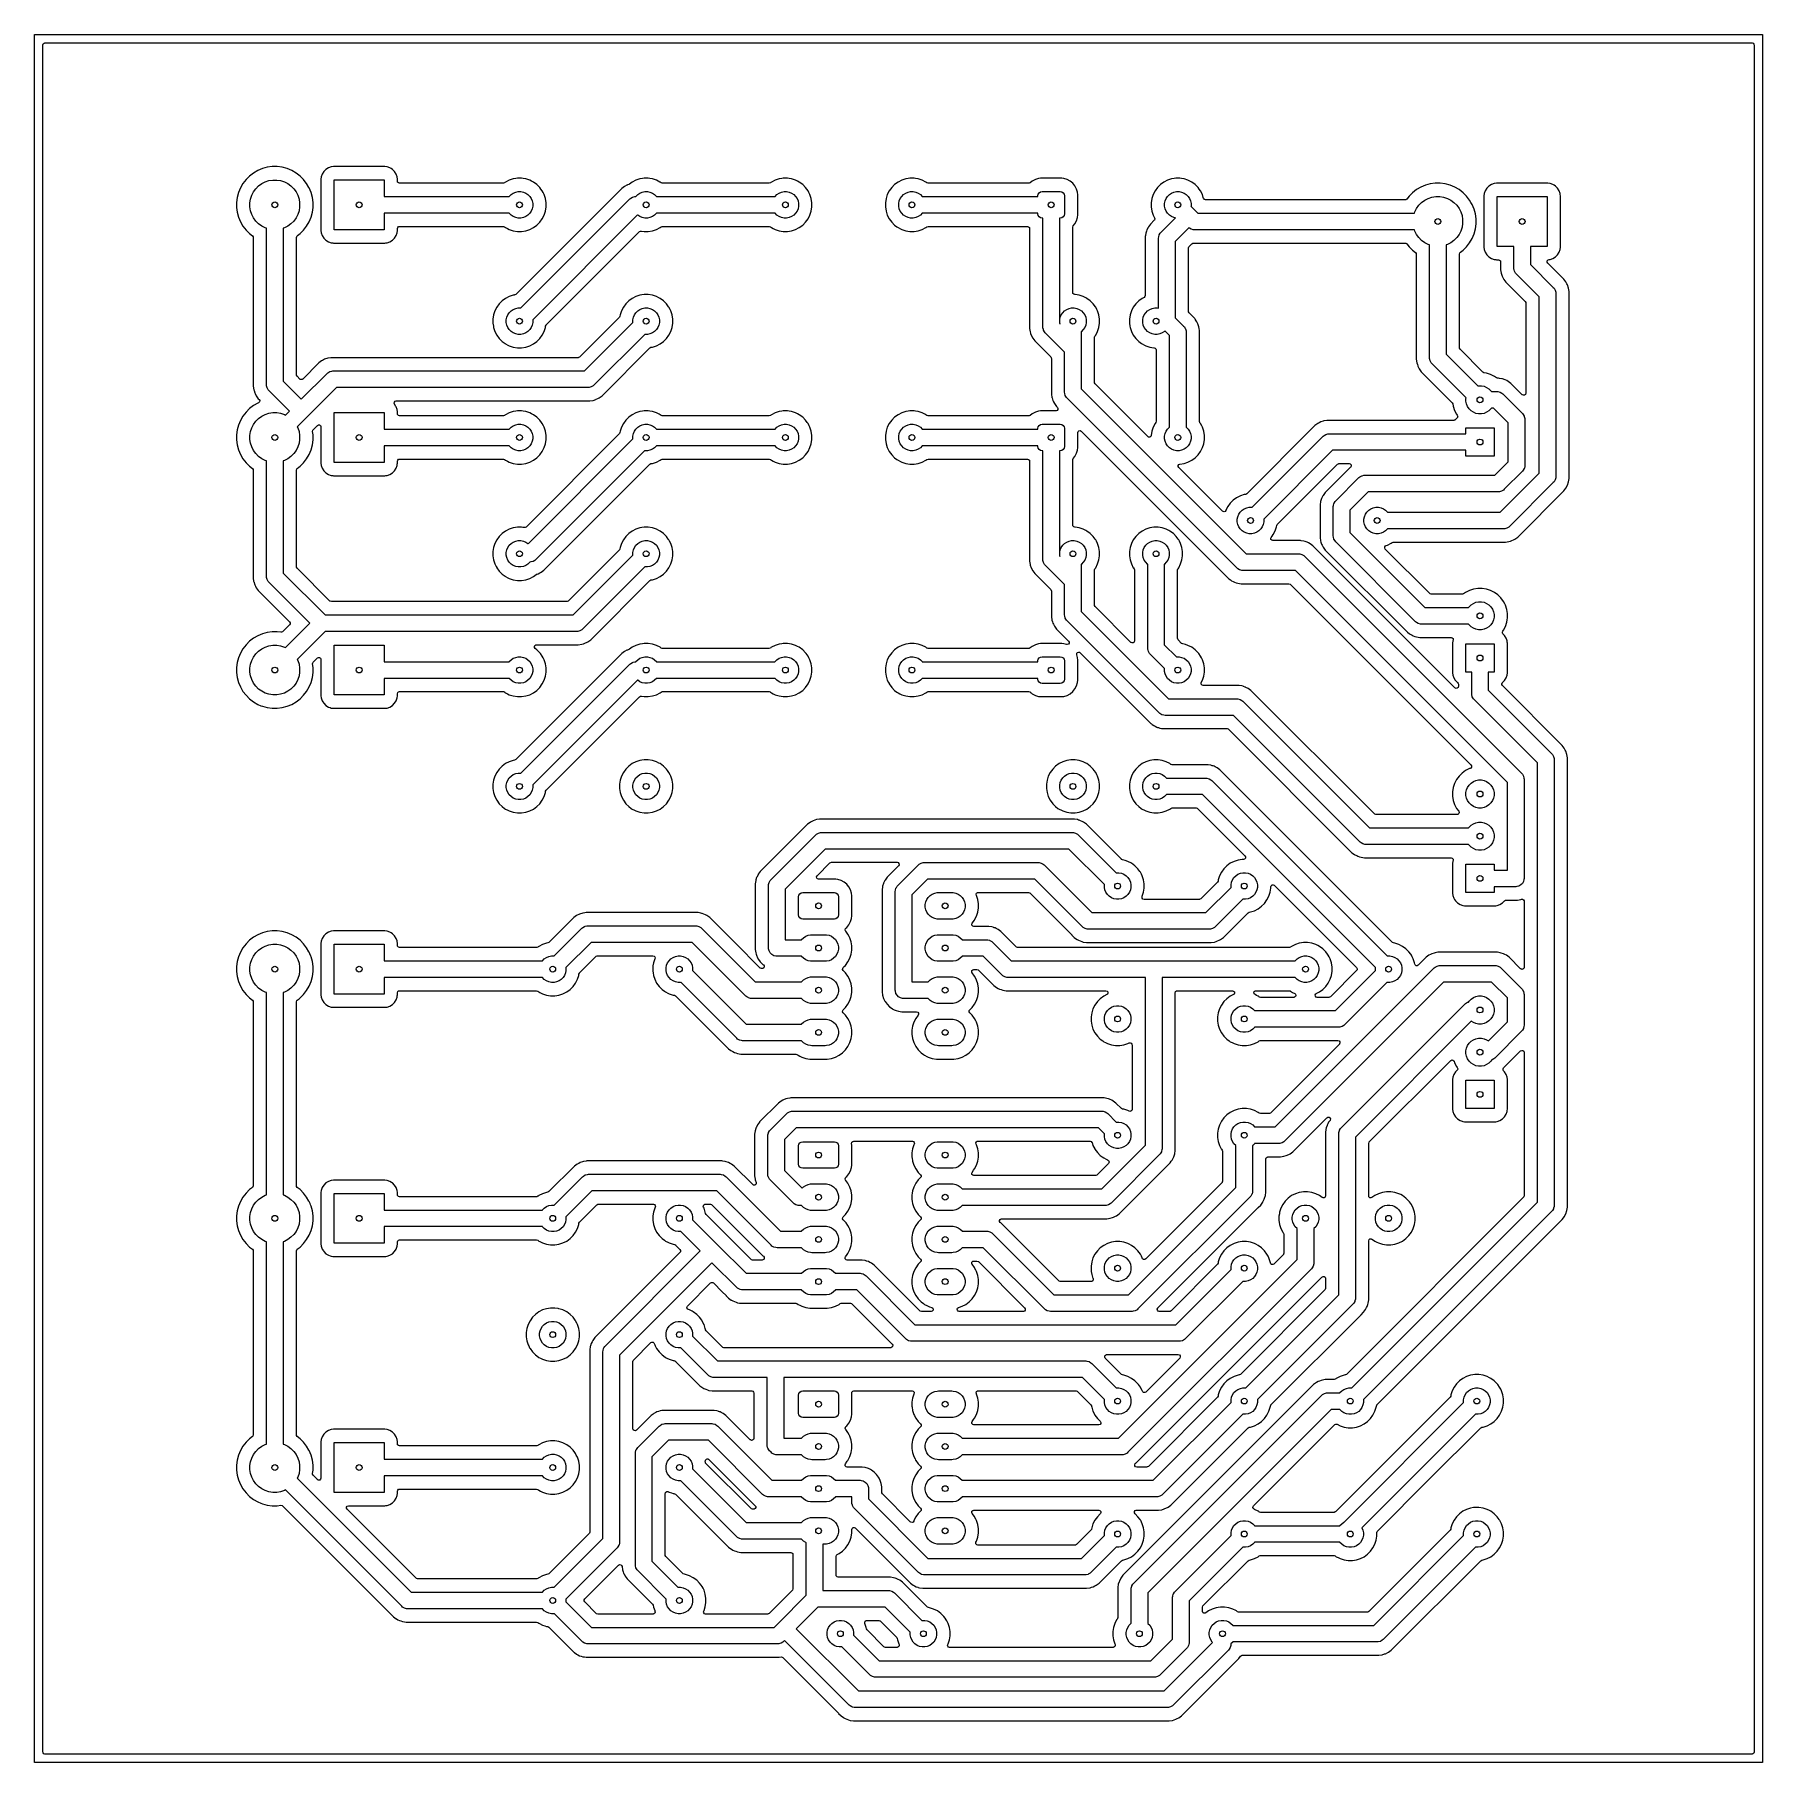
# Model space of a CAD drawing. Extents: x 20 to 124, y -124 to -20.
import ezdxf

# ---------------------------------------------------------------- set-up
doc = ezdxf.new("R2010")
doc.units = 0
doc.layers.add('BLACK', color=7, linetype='CONTINUOUS')
doc.layers.add('WHITE', color=7, linetype='CONTINUOUS')

msp = doc.modelspace()

# ---------------------------------------------------------------- linework, layer by layer
at = {"layer": 'BLACK', "linetype": 'CONTINUOUS'}
for p, q in [((20.5005, -20.6245), (20.520185, -20.557461)), ((20.5005, -30.099223), (20.5005, -20.6245)), ((20.520185, -20.557461), (20.572989, -20.511706)), ((20.572989, -20.511706), (20.6245, -20.5005)), ((20.6245, -20.5005), (123.3755, -20.5005)), ((123.3755, -20.5005), (123.442539, -20.520185)), ((123.442539, -20.520185), (123.488294, -20.572989)), ((123.488294, -20.572989), (123.4995, -20.6245)), ((123.4995, -20.6245), (123.4995, -123.3755)), ((33.718939, -28.066913), (33.440338, -28.182314)), ((34.010233, -27.988861), (33.718939, -28.066913)), ((34.309206, -27.949501), (34.010233, -27.988861)), ((34.309211, -27.9495), (34.309206, -27.949501)), ((34.309217, -27.9495), (34.309211, -27.9495)), ((34.610783, -27.9495), (34.309217, -27.9495)), ((34.610788, -27.9495), (34.610783, -27.9495)), ((34.610793, -27.949501), (34.610788, -27.9495)), ((34.909766, -27.988861), (34.610793, -27.949501)), ((35.20106, -28.066913), (34.909766, -27.988861)), ((35.479661, -28.182314), (35.20106, -28.066913)), ((37.690476, -28.024211), (37.537737, -28.120184)), ((37.860745, -27.964631), (37.690476, -28.024211)), ((37.86075, -27.96463), (37.860745, -27.964631)), ((37.995039, -27.9495), (37.86075, -27.96463)), ((37.995046, -27.9495), (37.995039, -27.9495)), ((41.084954, -27.9495), (37.995046, -27.9495)), ((41.08496, -27.9495), (41.084954, -27.9495)), ((41.219249, -27.96463), (41.08496, -27.9495)), ((41.219254, -27.964631), (41.219249, -27.96463)), ((41.389523, -28.024211), (41.219254, -27.964631)), ((41.457482, -28.066913), (41.389523, -28.024211)), ((41.542262, -28.120184), (41.457482, -28.066913)), ((32.543099, -28.969168), (32.392318, -29.230328)), ((32.726679, -28.729921), (32.543099, -28.969168)), ((32.726685, -28.729914), (32.726679, -28.729921)), ((32.939914, -28.516685), (32.726685, -28.729914)), ((32.939921, -28.516679), (32.939914, -28.516685)), ((33.179168, -28.333099), (32.939921, -28.516679)), ((33.440328, -28.182318), (33.179168, -28.333099)), ((33.319391, -29.275828), (33.485828, -29.109391)), ((33.440338, -28.182314), (33.440328, -28.182318)), ((33.485828, -29.109391), (33.676252, -28.97104)), ((33.676252, -28.97104), (33.885975, -28.864181)), ((33.885975, -28.864181), (34.109832, -28.791445)), ((34.109832, -28.791445), (34.342311, -28.754624)), ((34.342311, -28.754624), (34.577689, -28.754624)), ((34.577689, -28.754624), (34.810168, -28.791445)), ((34.810168, -28.791445), (35.034025, -28.864181)), ((35.034025, -28.864181), (35.243748, -28.97104)), ((35.243748, -28.97104), (35.434172, -29.109391)), ((35.434172, -29.109391), (35.600609, -29.275828)), ((35.479671, -28.182318), (35.479661, -28.182314)), ((35.740831, -28.333099), (35.479671, -28.182318)), ((35.980078, -28.516679), (35.740831, -28.333099)), ((35.980085, -28.516685), (35.980078, -28.516679)), ((36.168439, -28.705039), (35.980085, -28.516685)), ((36.193314, -28.729914), (36.168439, -28.705039)), ((36.19332, -28.729921), (36.193314, -28.729914)), ((36.229486, -28.777053), (36.19332, -28.729921)), ((36.3769, -28.969168), (36.229486, -28.777053)), ((36.514414, -29.20735), (36.3769, -28.969168)), ((37.25463, -28.57075), (37.2395, -28.705039)), ((37.2395, -28.705039), (37.2395, -31.79496)), ((37.254631, -28.570745), (37.25463, -28.57075)), ((37.314211, -28.400476), (37.254631, -28.570745)), ((37.410184, -28.247737), (37.314211, -28.400476)), ((37.537737, -28.120184), (37.410184, -28.247737)), ((38.04, -31.75), (38.04, -28.75)), ((38.04, -28.75), (41.04, -28.75)), ((41.04, -28.75), (41.04, -29.75)), ((41.669816, -28.247738), (41.542262, -28.120184)), ((41.765789, -28.400478), (41.669816, -28.247738)), ((41.825368, -28.570745), (41.765789, -28.400478)), ((41.825369, -28.57075), (41.825368, -28.570745)), ((41.840499, -28.705039), (41.825369, -28.57075)), ((41.8405, -28.705043), (41.840499, -28.705039)), ((41.8405, -28.8255), (41.8405, -28.705043)), ((41.851706, -28.877011), (41.8405, -28.8255)), ((41.897461, -28.929815), (41.851706, -28.877011)), ((41.9645, -28.9495), (41.897461, -28.929815)), ((48.216762, -28.9495), (41.9645, -28.9495)), ((48.223842, -28.949298), (48.216762, -28.9495)), ((48.289646, -28.925818), (48.223842, -28.949298)), ((48.312801, -28.908995), (48.289646, -28.925818)), ((48.351154, -28.88113), (48.312801, -28.908995)), ((48.575616, -28.76676), (48.351154, -28.88113)), ((48.815214, -28.68891), (48.575616, -28.76676)), ((48.968076, -28.664699), (48.815214, -28.68891)), ((49.064038, -28.6495), (48.968076, -28.664699)), ((49.315962, -28.6495), (49.064038, -28.6495)), ((49.41193, -28.6647), (49.315962, -28.6495)), ((49.564785, -28.68891), (49.41193, -28.6647)), ((49.804383, -28.76676), (49.564785, -28.68891)), ((49.913418, -28.822317), (49.804383, -28.76676)), ((50.028845, -28.88113), (49.913418, -28.822317)), ((50.028847, -28.881131), (50.028845, -28.88113)), ((50.028848, -28.881132), (50.028847, -28.881131)), ((50.232649, -29.029201), (50.028848, -28.881132)), ((50.232654, -29.029205), (50.232649, -29.029201)), ((50.410794, -29.207345), (50.232654, -29.029205)), ((55.65547, -29.062772), (55.508387, -29.137714)), ((55.661464, -29.059718), (55.65547, -29.062771)), ((55.65547, -29.062771), (55.65547, -29.062772)), ((55.690781, -29.04478), (55.661464, -29.059718)), ((55.774677, -29.017519), (55.690781, -29.04478)), ((55.777522, -29.01644), (55.774677, -29.017519)), ((55.806399, -29.000831), (55.777522, -29.01644)), ((55.971155, -28.881129), (55.806399, -29.000831)), ((56.195616, -28.76676), (55.971155, -28.881129)), ((56.435214, -28.68891), (56.195616, -28.76676)), ((56.588076, -28.664699), (56.435214, -28.68891)), ((56.684038, -28.6495), (56.588076, -28.664699)), ((56.935962, -28.6495), (56.684038, -28.6495)), ((57.03193, -28.6647), (56.935962, -28.6495)), ((57.184785, -28.68891), (57.03193, -28.6647)), ((57.424383, -28.76676), (57.184785, -28.68891)), ((57.640761, -28.877011), (57.424383, -28.76676)), ((57.648845, -28.88113), (57.640761, -28.877011)), ((57.710362, -28.925824), (57.648845, -28.88113)), ((57.716199, -28.929815), (57.710362, -28.925824)), ((57.783238, -28.9495), (57.716199, -28.929815)), ((64.216762, -28.9495), (57.783238, -28.9495)), ((64.223842, -28.949298), (64.216762, -28.9495)), ((64.289646, -28.925818), (64.223842, -28.949298)), ((64.312801, -28.908995), (64.289646, -28.925818)), ((64.351154, -28.88113), (64.312801, -28.908995)), ((64.575616, -28.76676), (64.351154, -28.88113)), ((64.815214, -28.68891), (64.575616, -28.76676)), ((64.968076, -28.664699), (64.815214, -28.68891)), ((65.064038, -28.6495), (64.968076, -28.664699)), ((65.315962, -28.6495), (65.064038, -28.6495)), ((65.41193, -28.6647), (65.315962, -28.6495)), ((65.564785, -28.68891), (65.41193, -28.6647)), ((65.804383, -28.76676), (65.564785, -28.68891)), ((65.913418, -28.822317), (65.804383, -28.76676)), ((66.028845, -28.88113), (65.913418, -28.822317)), ((66.028847, -28.881131), (66.028845, -28.88113)), ((66.028848, -28.881132), (66.028847, -28.881131)), ((66.232649, -29.029201), (66.028848, -28.881132)), ((66.232654, -29.029205), (66.232649, -29.029201)), ((66.410794, -29.207345), (66.232654, -29.029205)), ((71.767345, -29.029205), (71.589205, -29.207345)), ((71.76735, -29.029201), (71.767345, -29.029205)), ((71.971151, -28.881132), (71.76735, -29.029201)), ((72.195616, -28.76676), (71.971151, -28.881132)), ((72.435214, -28.68891), (72.195616, -28.76676)), ((72.588076, -28.664699), (72.435214, -28.68891)), ((72.684038, -28.6495), (72.588076, -28.664699)), ((72.935962, -28.6495), (72.684038, -28.6495)), ((73.03193, -28.6647), (72.935962, -28.6495)), ((73.184785, -28.68891), (73.03193, -28.6647)), ((73.424383, -28.76676), (73.184785, -28.68891)), ((73.640761, -28.877011), (73.424383, -28.76676)), ((73.648845, -28.88113), (73.640761, -28.877011)), ((73.710362, -28.925824), (73.648845, -28.88113)), ((73.716199, -28.929815), (73.710362, -28.925824)), ((73.783238, -28.9495), (73.716199, -28.929815)), ((79.854206, -28.9495), (73.783238, -28.9495)), ((79.868561, -28.948666), (79.854206, -28.9495)), ((79.932871, -28.921353), (79.868561, -28.948666)), ((80.053546, -28.822317), (79.932871, -28.921353)), ((80.236043, -28.724769), (80.053546, -28.822317)), ((80.434067, -28.664699), (80.236043, -28.724769)), ((80.550298, -28.653251), (80.434067, -28.664699)), ((80.588392, -28.6495), (80.550298, -28.653251)), ((81.791608, -28.6495), (80.588392, -28.6495)), ((81.826805, -28.652966), (81.791608, -28.6495)), ((81.945934, -28.664699), (81.826805, -28.652966)), ((81.945934, -28.6647), (81.945932, -28.664699)), ((81.945932, -28.664699), (81.945934, -28.664699)), ((82.143954, -28.724768), (81.945934, -28.6647)), ((82.32645, -28.822315), (82.143954, -28.724768)), ((82.326453, -28.822317), (82.32645, -28.822315)), ((82.48641, -28.953589), (82.326452, -28.822317)), ((82.326452, -28.822317), (82.326453, -28.822317)), ((82.544367, -29.024211), (82.48641, -28.953589)), ((82.617685, -29.11355), (82.544367, -29.024211)), ((82.715232, -29.296046), (82.617685, -29.11355)), ((87.767345, -29.029205), (87.589205, -29.207345)), ((87.76735, -29.029201), (87.767345, -29.029205)), ((87.971151, -28.881132), (87.76735, -29.029201)), ((88.195616, -28.76676), (87.971151, -28.881132)), ((88.435214, -28.68891), (88.195616, -28.76676)), ((88.588076, -28.664699), (88.435214, -28.68891)), ((88.684038, -28.6495), (88.588076, -28.664699)), ((88.935962, -28.6495), (88.684038, -28.6495)), ((89.03193, -28.6647), (88.935962, -28.6495)), ((89.184785, -28.68891), (89.03193, -28.6647)), ((89.424383, -28.76676), (89.184785, -28.68891)), ((89.533418, -28.822317), (89.424383, -28.76676)), ((89.648845, -28.88113), (89.533418, -28.822317)), ((89.648847, -28.881131), (89.648845, -28.88113)), ((89.648848, -28.881132), (89.648847, -28.881131)), ((89.852649, -29.029201), (89.648848, -28.881132)), ((89.852654, -29.029205), (89.852649, -29.029201)), ((90.030794, -29.207345), (89.852654, -29.029205)), ((103.718939, -29.066913), (103.440338, -29.182314)), ((104.010233, -28.988861), (103.718939, -29.066913)), ((104.309206, -28.949501), (104.010233, -28.988861)), ((104.309211, -28.9495), (104.309206, -28.949501)), ((104.309217, -28.9495), (104.309211, -28.9495)), ((104.610783, -28.9495), (104.309217, -28.9495)), ((104.610788, -28.9495), (104.610783, -28.9495)), ((104.610793, -28.949501), (104.610788, -28.9495)), ((104.909766, -28.988861), (104.610793, -28.949501)), ((105.20106, -29.066913), (104.909766, -28.988861)), ((105.479661, -29.182314), (105.20106, -29.066913)), ((107.690476, -29.024211), (107.537737, -29.120184)), ((107.860745, -28.964631), (107.690476, -29.024211)), ((107.86075, -28.96463), (107.860745, -28.964631)), ((107.995039, -28.9495), (107.86075, -28.96463)), ((107.995046, -28.9495), (107.995039, -28.9495)), ((111.084954, -28.9495), (107.995046, -28.9495)), ((111.08496, -28.9495), (111.084954, -28.9495)), ((111.219249, -28.96463), (111.08496, -28.9495)), ((111.219254, -28.964631), (111.219249, -28.96463)), ((111.389523, -29.024211), (111.219254, -28.964631)), ((111.457482, -29.066913), (111.389523, -29.024211)), ((111.542262, -29.120184), (111.457482, -29.066913)), ((20.5005, -65.124038), (20.5005, -30.099223)), ((32.159501, -30.099206), (32.1595, -30.099223)), ((32.1595, -30.099223), (32.1595, -30.400776)), ((32.198861, -29.800233), (32.159501, -30.099206)), ((32.276913, -29.508939), (32.198861, -29.800233)), ((32.392314, -29.230338), (32.276913, -29.508939)), ((32.392318, -29.230328), (32.392314, -29.230338)), ((32.964624, -30.132311), (33.001445, -29.899832)), ((32.964624, -30.367689), (32.964624, -30.132311)), ((33.001445, -29.899832), (33.074181, -29.675975)), ((33.074181, -29.675975), (33.18104, -29.466252)), ((33.18104, -29.466252), (33.319391, -29.275828)), ((35.600609, -29.275828), (35.73896, -29.466252)), ((35.73896, -29.466252), (35.845819, -29.675975)), ((35.845819, -29.675975), (35.918555, -29.899832)), ((35.918555, -29.899832), (35.955376, -30.132311)), ((35.955376, -30.132311), (35.955376, -30.367689)), ((36.527683, -29.230332), (36.514414, -29.20735)), ((36.643087, -29.508942), (36.527683, -29.230332)), ((36.721138, -29.800232), (36.643087, -29.508942)), ((36.7605, -30.099217), (36.721138, -29.800232)), ((36.7605, -30.400783), (36.7605, -30.099217)), ((41.04, -29.75), (48.566571, -29.75)), ((48.566571, -29.75), (48.571592, -29.742485)), ((48.571592, -29.742485), (48.682485, -29.631592)), ((48.682485, -29.631592), (48.812883, -29.544463)), ((48.812883, -29.544463), (48.957772, -29.484448)), ((48.957772, -29.484448), (49.111586, -29.453852)), ((55.342778, -29.258036), (48.95859, -35.642223)), ((49.111586, -29.453852), (49.268414, -29.453852)), ((49.268414, -29.453852), (49.422228, -29.484448)), ((49.277278, -36.455615), (55.836447, -29.896447)), ((49.422228, -29.484448), (49.567117, -29.544463)), ((49.567117, -29.544463), (49.697515, -29.631592)), ((49.697515, -29.631592), (49.808408, -29.742485)), ((49.808408, -29.742485), (49.895537, -29.872883)), ((49.895537, -29.872883), (49.955552, -30.017772)), ((49.955552, -30.017772), (49.986148, -30.171586)), ((50.410798, -29.20735), (50.410794, -29.207345)), ((50.475239, -29.296046), (50.410798, -29.20735)), ((50.55887, -29.411155), (50.475239, -29.296046)), ((50.608693, -29.508939), (50.55887, -29.411155)), ((50.673239, -29.635616), (50.608693, -29.508939)), ((50.673239, -29.635618), (50.673239, -29.635616)), ((50.673241, -29.635621), (50.673239, -29.635618)), ((50.75109, -29.875215), (50.673241, -29.635621)), ((50.7905, -30.124038), (50.75109, -29.875215)), ((50.7905, -30.375962), (50.7905, -30.124038)), ((55.508384, -29.137716), (55.342778, -29.258036)), ((55.508387, -29.137714), (55.508384, -29.137716)), ((55.836447, -29.896447), (55.885603, -29.853338)), ((55.885603, -29.853338), (55.885619, -29.853323)), ((55.885619, -29.853323), (55.998658, -29.78806)), ((55.998658, -29.78806), (56.124737, -29.754277)), ((56.124737, -29.754277), (56.124752, -29.754277)), ((56.124752, -29.754277), (56.186413, -29.750235)), ((56.186413, -29.750235), (56.191592, -29.742485)), ((56.191592, -29.742485), (56.302485, -29.631592)), ((56.302485, -29.631592), (56.432883, -29.544463)), ((56.432883, -29.544463), (56.577772, -29.484448)), ((56.577772, -29.484448), (56.731586, -29.453852)), ((56.731586, -29.453852), (56.888414, -29.453852)), ((56.888414, -29.453852), (57.042228, -29.484448)), ((57.042228, -29.484448), (57.187117, -29.544463)), ((57.187117, -29.544463), (57.317515, -29.631592)), ((57.317515, -29.631592), (57.428408, -29.742485)), ((57.428408, -29.742485), (57.433429, -29.75)), ((57.433429, -29.75), (64.566571, -29.75)), ((64.566571, -29.75), (64.571592, -29.742485)), ((64.571592, -29.742485), (64.682485, -29.631592)), ((64.682485, -29.631592), (64.812883, -29.544463)), ((64.812883, -29.544463), (64.957772, -29.484448)), ((64.957772, -29.484448), (65.111586, -29.453852)), ((65.111586, -29.453852), (65.268414, -29.453852)), ((65.268414, -29.453852), (65.422228, -29.484448)), ((65.422228, -29.484448), (65.567117, -29.544463)), ((65.567117, -29.544463), (65.697515, -29.631592)), ((65.697515, -29.631592), (65.808408, -29.742485)), ((65.808408, -29.742485), (65.895537, -29.872883)), ((65.895537, -29.872883), (65.955552, -30.017772)), ((65.955552, -30.017772), (65.986148, -30.171586)), ((66.410798, -29.20735), (66.410794, -29.207345)), ((66.475239, -29.296046), (66.410798, -29.20735)), ((66.55887, -29.411155), (66.475239, -29.296046)), ((66.608693, -29.508939), (66.55887, -29.411155)), ((66.673239, -29.635616), (66.608693, -29.508939)), ((66.673239, -29.635618), (66.673239, -29.635616)), ((66.673241, -29.635621), (66.673239, -29.635618)), ((66.75109, -29.875215), (66.673241, -29.635621)), ((66.7905, -30.124038), (66.75109, -29.875215)), ((66.7905, -30.375962), (66.7905, -30.124038)), ((71.24891, -29.875214), (71.2095, -30.124038)), ((71.2095, -30.124038), (71.2095, -30.375961)), ((71.32676, -29.635616), (71.24891, -29.875214)), ((71.441132, -29.411151), (71.32676, -29.635616)), ((71.589201, -29.20735), (71.441132, -29.411151)), ((71.589205, -29.207345), (71.589201, -29.20735)), ((72.013852, -30.171586), (72.044448, -30.017772)), ((72.044448, -30.017772), (72.104463, -29.872883)), ((72.104463, -29.872883), (72.191592, -29.742485)), ((72.191592, -29.742485), (72.302485, -29.631592)), ((72.302485, -29.631592), (72.432883, -29.544463)), ((72.432883, -29.544463), (72.577772, -29.484448)), ((72.577772, -29.484448), (72.731586, -29.453852)), ((72.731586, -29.453852), (72.888414, -29.453852)), ((72.888414, -29.453852), (73.042228, -29.484448)), ((73.042228, -29.484448), (73.187117, -29.544463)), ((73.187117, -29.544463), (73.317515, -29.631592)), ((73.317515, -29.631592), (73.428408, -29.742485)), ((73.428408, -29.742485), (73.433429, -29.75)), ((73.433429, -29.75), (80.39, -29.75)), ((80.39, -29.7), (80.40903, -29.604329)), ((80.39, -29.75), (80.39, -29.7)), ((80.40903, -29.604329), (80.463223, -29.523223)), ((80.463223, -29.523223), (80.544329, -29.46903)), ((80.544329, -29.46903), (80.64, -29.45)), ((80.64, -29.45), (81.74, -29.45)), ((81.74, -29.45), (81.835671, -29.46903)), ((81.835671, -29.46903), (81.916777, -29.523223)), ((81.916777, -29.523223), (81.97097, -29.604329)), ((81.97097, -29.604329), (81.99, -29.7)), ((81.99, -29.7), (81.99, -30.8)), ((82.7753, -29.494066), (82.715232, -29.296046)), ((82.7905, -29.648392), (82.7753, -29.494066)), ((82.7905, -30.851608), (82.7905, -29.648392)), ((87.24891, -29.875214), (87.2095, -30.124038)), ((87.2095, -30.124038), (87.2095, -30.375961)), ((87.32676, -29.635616), (87.24891, -29.875214)), ((87.441132, -29.411151), (87.32676, -29.635616)), ((87.589201, -29.20735), (87.441132, -29.411151)), ((87.589205, -29.207345), (87.589201, -29.20735)), ((88.013852, -30.171586), (88.044448, -30.017772)), ((88.044448, -30.017772), (88.104463, -29.872883)), ((88.104463, -29.872883), (88.191592, -29.742485)), ((88.191592, -29.742485), (88.302485, -29.631592)), ((88.302485, -29.631592), (88.432883, -29.544463)), ((88.432883, -29.544463), (88.577772, -29.484448)), ((88.577772, -29.484448), (88.731586, -29.453852)), ((88.731586, -29.453852), (88.888414, -29.453852)), ((88.888414, -29.453852), (89.042228, -29.484448)), ((89.042228, -29.484448), (89.187117, -29.544463)), ((89.187117, -29.544463), (89.317515, -29.631592)), ((89.317515, -29.631592), (89.428408, -29.742485)), ((89.428408, -29.742485), (89.515537, -29.872883)), ((89.515537, -29.872883), (89.575552, -30.017772)), ((89.575552, -30.017772), (89.606148, -30.171586)), ((90.030798, -29.20735), (90.030794, -29.207345)), ((90.095239, -29.296046), (90.030798, -29.20735)), ((90.17887, -29.411155), (90.095239, -29.296046)), ((90.293241, -29.635621), (90.17887, -29.411155)), ((90.346726, -29.800232), (90.293241, -29.635621)), ((90.367387, -29.863818), (90.346726, -29.800232)), ((90.372524, -29.877011), (90.367387, -29.863818)), ((90.418279, -29.929815), (90.372524, -29.877011)), ((90.485318, -29.9495), (90.418279, -29.929815)), ((102.497042, -29.9495), (90.485318, -29.9495)), ((102.53899, -29.942189), (102.497042, -29.9495)), ((102.595418, -29.900986), (102.53899, -29.942189)), ((102.726679, -29.729921), (102.595418, -29.900986)), ((102.726685, -29.729914), (102.726679, -29.729921)), ((102.939914, -29.516685), (102.726685, -29.729914)), ((102.939921, -29.516679), (102.939914, -29.516685)), ((103.179168, -29.333099), (102.939921, -29.516679)), ((103.440328, -29.182318), (103.179168, -29.333099)), ((103.319391, -30.275828), (103.485828, -30.109391)), ((103.440338, -29.182314), (103.440328, -29.182318)), ((103.485828, -30.109391), (103.676252, -29.97104)), ((103.676252, -29.97104), (103.885975, -29.864181)), ((103.885975, -29.864181), (104.109832, -29.791445)), ((104.109832, -29.791445), (104.342311, -29.754624)), ((104.342311, -29.754624), (104.577689, -29.754624)), ((104.577689, -29.754624), (104.810168, -29.791445)), ((104.810168, -29.791445), (105.034025, -29.864181)), ((105.034025, -29.864181), (105.243748, -29.97104)), ((105.243748, -29.97104), (105.434172, -30.109391)), ((105.434172, -30.109391), (105.600609, -30.275828)), ((105.479671, -29.182318), (105.479661, -29.182314)), ((105.740831, -29.333099), (105.479671, -29.182318)), ((105.980078, -29.516679), (105.740831, -29.333099)), ((105.980085, -29.516685), (105.980078, -29.516679)), ((106.193314, -29.729914), (105.980085, -29.516685)), ((106.19332, -29.729921), (106.193314, -29.729914)), ((106.3769, -29.969168), (106.19332, -29.729921)), ((106.451977, -30.099206), (106.3769, -29.969168)), ((106.527683, -30.230332), (106.451977, -30.099206)), ((107.25463, -29.57075), (107.2395, -29.705039)), ((107.2395, -29.705039), (107.2395, -32.79496)), ((107.254631, -29.570745), (107.25463, -29.57075)), ((107.314211, -29.400476), (107.254631, -29.570745)), ((107.410184, -29.247737), (107.314211, -29.400476)), ((107.537737, -29.120184), (107.410184, -29.247737)), ((108.04, -32.75), (108.04, -29.75)), ((108.04, -29.75), (111.04, -29.75)), ((111.04, -29.75), (111.04, -32.75)), ((111.669816, -29.247738), (111.542262, -29.120184)), ((111.765789, -29.400478), (111.669816, -29.247738)), ((111.825368, -29.570745), (111.765789, -29.400478)), ((111.825369, -29.57075), (111.825368, -29.570745)), ((111.832678, -29.635621), (111.825369, -29.57075)), ((111.8405, -29.705046), (111.832678, -29.635621)), ((111.8405, -32.794954), (111.8405, -29.705046)), ((32.1595, -30.400776), (32.159501, -30.400793)), ((32.159501, -30.400793), (32.198861, -30.699766)), ((32.198861, -30.699766), (32.276913, -30.99106)), ((32.276913, -30.99106), (32.392314, -31.269661)), ((33.001445, -30.600168), (32.964624, -30.367689)), ((33.074181, -30.824025), (33.001445, -30.600168)), ((33.18104, -31.033748), (33.074181, -30.824025)), ((33.319391, -31.224172), (33.18104, -31.033748)), ((35.73896, -31.033748), (35.600609, -31.224172)), ((35.845819, -30.824025), (35.73896, -31.033748)), ((35.918555, -30.600168), (35.845819, -30.824025)), ((35.955376, -30.367689), (35.918555, -30.600168)), ((36.527683, -31.269668), (36.643087, -30.991058)), ((36.643087, -30.991058), (36.721138, -30.699768)), ((36.721138, -30.699768), (36.7605, -30.400783)), ((48.566571, -30.75), (41.04, -30.75)), ((41.04, -30.75), (41.04, -31.75)), ((48.571592, -30.757515), (48.566571, -30.75)), ((48.682485, -30.868408), (48.571592, -30.757515)), ((48.812883, -30.955537), (48.682485, -30.868408)), ((48.957772, -31.015552), (48.812883, -30.955537)), ((49.111586, -31.046148), (48.957772, -31.015552)), ((49.268414, -31.046148), (49.111586, -31.046148)), ((49.422228, -31.015552), (49.268414, -31.046148)), ((49.567117, -30.955537), (49.422228, -31.015552)), ((49.697515, -30.868408), (49.567117, -30.955537)), ((49.808408, -30.757515), (49.697515, -30.868408)), ((49.895537, -30.627117), (49.808408, -30.757515)), ((49.955552, -30.482228), (49.895537, -30.627117)), ((49.986148, -30.328414), (49.955552, -30.482228)), ((56.290591, -30.856514), (49.984384, -37.162721)), ((49.986148, -30.171586), (49.986148, -30.328414)), ((50.410793, -31.292656), (50.55887, -31.088845)), ((50.55887, -31.088845), (50.673241, -30.864379)), ((50.673241, -30.864379), (50.75109, -30.624785)), ((50.75109, -30.624785), (50.7905, -30.375962)), ((56.302485, -30.868408), (56.290591, -30.856514)), ((56.432883, -30.955537), (56.302485, -30.868408)), ((56.577772, -31.015552), (56.432883, -30.955537)), ((56.731586, -31.046148), (56.577772, -31.015552)), ((56.888414, -31.046148), (56.731586, -31.046148)), ((57.042228, -31.015552), (56.888414, -31.046148)), ((57.187117, -30.955537), (57.042228, -31.015552)), ((57.317515, -30.868408), (57.187117, -30.955537)), ((57.428408, -30.757515), (57.317515, -30.868408)), ((57.433429, -30.75), (57.428408, -30.757515)), ((64.566571, -30.75), (57.433429, -30.75)), ((64.571592, -30.757515), (64.566571, -30.75)), ((64.682485, -30.868408), (64.571592, -30.757515)), ((64.812883, -30.955537), (64.682485, -30.868408)), ((64.957772, -31.015552), (64.812883, -30.955537)), ((65.111586, -31.046148), (64.957772, -31.015552)), ((65.268414, -31.046148), (65.111586, -31.046148)), ((65.422228, -31.015552), (65.268414, -31.046148)), ((65.567117, -30.955537), (65.422228, -31.015552)), ((65.697515, -30.868408), (65.567117, -30.955537)), ((65.808408, -30.757515), (65.697515, -30.868408)), ((65.895537, -30.627117), (65.808408, -30.757515)), ((65.955552, -30.482228), (65.895537, -30.627117)), ((65.986148, -30.328414), (65.955552, -30.482228)), ((65.986148, -30.171586), (65.986148, -30.328414)), ((66.410793, -31.292656), (66.55887, -31.088845)), ((66.55887, -31.088845), (66.673241, -30.864379)), ((66.673241, -30.864379), (66.75109, -30.624785)), ((66.75109, -30.624785), (66.7905, -30.375962)), ((71.2095, -30.375961), (71.24891, -30.624785)), ((71.24891, -30.624785), (71.32676, -30.864383)), ((71.32676, -30.864383), (71.441132, -31.088848)), ((71.441132, -31.088848), (71.589201, -31.292649)), ((72.013852, -30.328414), (72.013852, -30.171586)), ((72.044448, -30.482228), (72.013852, -30.328414)), ((72.104463, -30.627117), (72.044448, -30.482228)), ((72.191592, -30.757515), (72.104463, -30.627117)), ((72.302485, -30.868408), (72.191592, -30.757515)), ((72.432883, -30.955537), (72.302485, -30.868408)), ((72.577772, -31.015552), (72.432883, -30.955537)), ((72.731586, -31.046148), (72.577772, -31.015552)), ((72.888414, -31.046148), (72.731586, -31.046148)), ((73.042228, -31.015552), (72.888414, -31.046148)), ((73.187117, -30.955537), (73.042228, -31.015552)), ((73.317515, -30.868408), (73.187117, -30.955537)), ((73.428408, -30.757515), (73.317515, -30.868408)), ((73.433429, -30.75), (73.428408, -30.757515)), ((80.39, -30.75), (73.433429, -30.75)), ((80.39, -30.8), (80.39, -30.75)), ((80.40903, -30.895671), (80.39, -30.8)), ((80.463223, -30.976777), (80.40903, -30.895671)), ((80.544329, -31.03097), (80.463223, -30.976777)), ((80.64, -31.05), (80.544329, -31.03097)), ((80.69, -31.05), (80.64, -31.05)), ((80.69, -37.5915), (80.69, -31.05)), ((81.74, -31.05), (81.69, -31.05)), ((81.69, -31.05), (81.69, -37.384393)), ((81.835671, -31.03097), (81.74, -31.05)), ((81.916777, -30.976777), (81.835671, -31.03097)), ((81.97097, -30.895671), (81.916777, -30.976777)), ((81.99, -30.8), (81.97097, -30.895671)), ((82.715232, -31.203954), (82.7753, -31.005934)), ((82.7753, -31.005934), (82.7905, -30.851608)), ((87.389456, -31.176158), (87.163027, -31.402588)), ((87.2095, -30.375961), (87.24891, -30.624785)), ((87.24891, -30.624785), (87.32676, -30.864383)), ((87.32676, -30.864383), (87.412259, -31.032182)), ((87.398879, -31.165592), (87.389456, -31.176158)), ((87.425155, -31.100851), (87.398879, -31.165592)), ((87.412259, -31.032182), (87.425155, -31.100851)), ((87.801447, -31.896247), (88.664825, -31.032868)), ((88.013852, -30.328414), (88.013852, -30.171586)), ((88.044448, -30.482228), (88.013852, -30.328414)), ((88.104463, -30.627117), (88.044448, -30.482228)), ((88.191592, -30.757515), (88.104463, -30.627117)), ((88.302485, -30.868408), (88.191592, -30.757515)), ((88.432883, -30.955537), (88.302485, -30.868408)), ((88.577772, -31.015552), (88.432883, -30.955537)), ((88.664825, -31.032868), (88.577772, -31.015552)), ((89.606148, -30.328414), (89.604384, -30.337278)), ((89.604384, -30.337278), (90.017107, -30.75)), ((89.606148, -30.171586), (89.606148, -30.328414)), ((90.017107, -30.75), (103.050129, -30.75)), ((103.050129, -30.75), (103.074181, -30.675975)), ((103.074181, -30.675975), (103.18104, -30.466252)), ((103.18104, -30.466252), (103.319391, -30.275828)), ((105.600609, -30.275828), (105.73896, -30.466252)), ((105.73896, -30.466252), (105.845819, -30.675975)), ((105.845819, -30.675975), (105.918555, -30.899832)), ((105.918555, -30.899832), (105.955376, -31.132311)), ((105.955376, -31.132311), (105.955376, -31.367689)), ((106.643087, -30.508942), (106.527683, -30.230332)), ((106.721138, -30.800232), (106.643087, -30.508942)), ((106.7605, -31.099217), (106.721138, -30.800232)), ((106.7605, -31.400783), (106.7605, -31.099217)), ((32.392314, -31.269661), (32.392318, -31.269671)), ((32.392318, -31.269671), (32.543099, -31.530831)), ((32.543099, -31.530831), (32.726679, -31.770078)), ((32.726679, -31.770078), (32.726685, -31.770085)), ((32.726685, -31.770085), (32.939914, -31.983314)), ((32.939914, -31.983314), (32.939921, -31.98332)), ((32.939921, -31.98332), (33.110986, -32.114582)), ((33.110986, -32.114582), (33.152189, -32.17101)), ((33.152189, -32.17101), (33.1595, -32.212958)), ((33.1595, -32.212958), (33.1595, -41.172351)), ((33.485828, -31.390609), (33.319391, -31.224172)), ((33.676252, -31.52896), (33.485828, -31.390609)), ((33.885975, -31.635819), (33.676252, -31.52896)), ((33.96, -31.659871), (33.885975, -31.635819)), ((33.96, -41.07), (33.96, -31.659871)), ((35.034025, -31.635819), (34.96, -31.659871)), ((34.96, -31.659871), (34.96, -40.862893)), ((35.243748, -31.52896), (35.034025, -31.635819)), ((35.434172, -31.390609), (35.243748, -31.52896)), ((35.600609, -31.224172), (35.434172, -31.390609)), ((35.7605, -32.212958), (35.780185, -32.145919)), ((35.7605, -37.124038), (35.7605, -32.212958)), ((35.780185, -32.145919), (35.809014, -32.114582)), ((35.809014, -32.114582), (35.831643, -32.097218)), ((35.831643, -32.097218), (35.98008, -31.983319)), ((35.98008, -31.983319), (36.193319, -31.77008)), ((36.193319, -31.77008), (36.3769, -31.530832)), ((36.3769, -31.530832), (36.527683, -31.269668)), ((37.2395, -31.79496), (37.25463, -31.929249)), ((37.25463, -31.929249), (37.254631, -31.929254)), ((37.254631, -31.929254), (37.314211, -32.099523)), ((37.314211, -32.099523), (37.410184, -32.252262)), ((41.04, -31.75), (38.04, -31.75)), ((41.669816, -32.252262), (41.765789, -32.099522)), ((41.765789, -32.099522), (41.825368, -31.929255)), ((41.825368, -31.929255), (41.8405, -31.794954)), ((41.8405, -31.6745), (41.860185, -31.607461)), ((41.8405, -31.794954), (41.8405, -31.6745)), ((41.860185, -31.607461), (41.912989, -31.561706)), ((41.912989, -31.561706), (41.9645, -31.5505)), ((41.9645, -31.5505), (48.216762, -31.5505)), ((48.216762, -31.5505), (48.283801, -31.570185)), ((48.283801, -31.570185), (48.289637, -31.574175)), ((48.289637, -31.574175), (48.351155, -31.61887)), ((48.351155, -31.61887), (48.457206, -31.672905)), ((48.457206, -31.672905), (48.575616, -31.733239)), ((48.575616, -31.733239), (48.575618, -31.733239)), ((48.575618, -31.733239), (48.575621, -31.733241)), ((48.575621, -31.733241), (48.815215, -31.81109)), ((48.815215, -31.81109), (49.064038, -31.8505)), ((49.064038, -31.8505), (49.064039, -31.8505)), ((49.064039, -31.8505), (49.315961, -31.8505)), ((49.315961, -31.8505), (49.315962, -31.8505)), ((49.315962, -31.8505), (49.564785, -31.81109)), ((49.564785, -31.81109), (49.804379, -31.733241)), ((49.804379, -31.733241), (50.028845, -31.61887)), ((50.028845, -31.61887), (50.232656, -31.470793)), ((50.232656, -31.470793), (50.410793, -31.292656)), ((50.797757, -37.481426), (56.418925, -31.860258)), ((56.418925, -31.860258), (56.480246, -31.826775)), ((56.480246, -31.826775), (56.525997, -31.825468)), ((56.525997, -31.825468), (56.684038, -31.8505)), ((56.684038, -31.8505), (56.68404, -31.8505)), ((56.68404, -31.8505), (56.935961, -31.8505)), ((56.935961, -31.8505), (56.935962, -31.8505)), ((56.935962, -31.8505), (57.184785, -31.81109)), ((57.184785, -31.81109), (57.424379, -31.733241)), ((57.424379, -31.733241), (57.648845, -31.61887)), ((57.648845, -31.61887), (57.710353, -31.574181)), ((57.710353, -31.574181), (57.776158, -31.550702)), ((57.776158, -31.550702), (57.783238, -31.5505)), ((57.783238, -31.5505), (64.216762, -31.5505)), ((64.216762, -31.5505), (64.283801, -31.570185)), ((64.283801, -31.570185), (64.289637, -31.574175)), ((64.289637, -31.574175), (64.351155, -31.61887)), ((64.351155, -31.61887), (64.457206, -31.672905)), ((64.457206, -31.672905), (64.575616, -31.733239)), ((64.575616, -31.733239), (64.575618, -31.733239)), ((64.575618, -31.733239), (64.575621, -31.733241)), ((64.575621, -31.733241), (64.815215, -31.81109)), ((64.815215, -31.81109), (65.064038, -31.8505)), ((65.064038, -31.8505), (65.064039, -31.8505)), ((65.064039, -31.8505), (65.315961, -31.8505)), ((65.315961, -31.8505), (65.315962, -31.8505)), ((65.315962, -31.8505), (65.564785, -31.81109)), ((65.564785, -31.81109), (65.804379, -31.733241)), ((65.804379, -31.733241), (66.028845, -31.61887)), ((66.028845, -31.61887), (66.232656, -31.470793)), ((66.232656, -31.470793), (66.410793, -31.292656)), ((71.589201, -31.292649), (71.589205, -31.292654)), ((71.589205, -31.292654), (71.767345, -31.470794)), ((71.767345, -31.470794), (71.76735, -31.470798)), ((71.76735, -31.470798), (71.909647, -31.574182)), ((71.909647, -31.574182), (71.971155, -31.61887)), ((71.971155, -31.61887), (72.114184, -31.691747)), ((72.114184, -31.691747), (72.195616, -31.733239)), ((72.195616, -31.733239), (72.195618, -31.733239)), ((72.195618, -31.733239), (72.195621, -31.733241)), ((72.195621, -31.733241), (72.435215, -31.81109)), ((72.435215, -31.81109), (72.684038, -31.8505)), ((72.684038, -31.8505), (72.684039, -31.8505)), ((72.684039, -31.8505), (72.935961, -31.8505)), ((72.935961, -31.8505), (72.935962, -31.8505)), ((72.935962, -31.8505), (73.184785, -31.81109)), ((73.184785, -31.81109), (73.424379, -31.733241)), ((73.424379, -31.733241), (73.648845, -31.61887)), ((73.648845, -31.61887), (73.710353, -31.574181)), ((73.710353, -31.574181), (73.776158, -31.550702)), ((73.776158, -31.550702), (73.783238, -31.5505)), ((73.783238, -31.5505), (79.7655, -31.5505)), ((79.7655, -31.5505), (79.832539, -31.570185)), ((79.832539, -31.570185), (79.878294, -31.622989)), ((79.878294, -31.622989), (79.8895, -31.6745)), ((79.8895, -31.6745), (79.8895, -37.693851)), ((82.4905, -31.585793), (82.510185, -31.518754)), ((82.4905, -35.5255), (82.4905, -31.585793)), ((82.510185, -31.518754), (82.518642, -31.507133)), ((82.518642, -31.507133), (82.617685, -31.38645)), ((82.617685, -31.38645), (82.715232, -31.203954)), ((86.862456, -32.097219), (86.8545, -32.147449)), ((86.8545, -32.147449), (86.8545, -35.706627)), ((86.886522, -31.945267), (86.862456, -32.097218)), ((86.862456, -32.097218), (86.862456, -32.097219)), ((86.922253, -31.835301), (86.886522, -31.945267)), ((86.949781, -31.750576), (86.922253, -31.835301)), ((87.024461, -31.604011), (86.949781, -31.750576)), ((87.042711, -31.568192), (87.02446, -31.60401)), ((87.02446, -31.60401), (87.024461, -31.604011)), ((87.04272, -31.568178), (87.042711, -31.568192)), ((87.163027, -31.402588), (87.04272, -31.568178)), ((87.655, -32.2498), (87.659277, -32.184552)), ((87.659277, -32.184537), (87.69306, -32.058458)), ((87.659277, -32.184552), (87.659277, -32.184537)), ((87.69306, -32.058458), (87.758323, -31.945419)), ((87.758323, -31.945419), (87.758338, -31.945403)), ((87.758338, -31.945403), (87.801447, -31.896247)), ((89.4841, -31.627805), (88.655, -32.456906)), ((89.505611, -31.646669), (89.4841, -31.627805)), ((89.505619, -31.646677), (89.505611, -31.646669)), ((89.618658, -31.71194), (89.505619, -31.646677)), ((89.645301, -31.719079), (89.618658, -31.71194)), ((89.744737, -31.745723), (89.645301, -31.719079)), ((89.744752, -31.745723), (89.744737, -31.745723)), ((89.81, -31.75), (89.744752, -31.745723)), ((103.050129, -31.75), (89.81, -31.75)), ((103.074181, -31.824025), (103.050129, -31.75)), ((103.18104, -32.033748), (103.074181, -31.824025)), ((103.319391, -32.224172), (103.18104, -32.033748)), ((103.485828, -32.390609), (103.319391, -32.224172)), ((105.600609, -32.224172), (105.434172, -32.390609)), ((105.73896, -32.033748), (105.600609, -32.224172)), ((105.845819, -31.824025), (105.73896, -32.033748)), ((105.918555, -31.600168), (105.845819, -31.824025)), ((105.955376, -31.367689), (105.918555, -31.600168)), ((106.527683, -32.269668), (106.643087, -31.991058)), ((106.643087, -31.991058), (106.721138, -31.699768)), ((106.721138, -31.699768), (106.7605, -31.400783)), ((37.410184, -32.252262), (37.537738, -32.379816)), ((37.537738, -32.379816), (37.690478, -32.475789)), ((37.690478, -32.475789), (37.847779, -32.530831)), ((37.847779, -32.530831), (37.860745, -32.535368)), ((37.860745, -32.535368), (37.86075, -32.535369)), ((37.86075, -32.535369), (37.951246, -32.545565)), ((37.951246, -32.545565), (37.99504, -32.550499)), ((37.99504, -32.550499), (37.995043, -32.5505)), ((37.995043, -32.5505), (37.995046, -32.5505)), ((37.995046, -32.5505), (41.084957, -32.5505)), ((41.084957, -32.5505), (41.084958, -32.550499)), ((41.084958, -32.550499), (41.152104, -32.542934)), ((41.152104, -32.542934), (41.219249, -32.535369)), ((41.219249, -32.535369), (41.219252, -32.535368)), ((41.219252, -32.535368), (41.219255, -32.535368)), ((41.219255, -32.535368), (41.389522, -32.475789)), ((41.389522, -32.475789), (41.542262, -32.379816)), ((41.542262, -32.379816), (41.669816, -32.252262)), ((87.655, -36.469086), (87.655, -32.2498)), ((88.655, -32.456906), (88.655, -37.042894)), ((89.4555, -32.839846), (89.475185, -32.772807)), ((89.4555, -36.659953), (89.4555, -32.839846)), ((89.475185, -32.772807), (89.491815, -32.752169)), ((89.491815, -32.752169), (89.657165, -32.586818)), ((89.657165, -32.586818), (89.718488, -32.553334)), ((89.718488, -32.553334), (89.744846, -32.5505)), ((89.744846, -32.5505), (89.912352, -32.5505)), ((89.912352, -32.5505), (102.497042, -32.5505)), ((102.497042, -32.5505), (102.500699, -32.551573)), ((102.500699, -32.551573), (102.504416, -32.550719)), ((102.504416, -32.550719), (102.533966, -32.561342)), ((102.533966, -32.561342), (102.564081, -32.570185)), ((102.564081, -32.570185), (102.567619, -32.57344)), ((102.567619, -32.57344), (102.570166, -32.574356)), ((102.570166, -32.574356), (102.595418, -32.599014)), ((102.595418, -32.599014), (102.726679, -32.770078)), ((102.726679, -32.770078), (102.726685, -32.770085)), ((102.726685, -32.770085), (102.939914, -32.983314)), ((102.939914, -32.983314), (102.939921, -32.98332)), ((102.939921, -32.98332), (103.110986, -33.114582)), ((103.110986, -33.114582), (103.152189, -33.17101)), ((103.152189, -33.17101), (103.1595, -33.212958)), ((103.1595, -33.212958), (103.1595, -39.547351)), ((103.676252, -32.52896), (103.485828, -32.390609)), ((103.885975, -32.635819), (103.676252, -32.52896)), ((103.96, -32.659871), (103.885975, -32.635819)), ((103.96, -39.445), (103.96, -32.659871)), ((105.034025, -32.635819), (104.96, -32.659871)), ((104.96, -32.659871), (104.96, -39.237893)), ((105.243748, -32.52896), (105.034025, -32.635819)), ((105.434172, -32.390609), (105.243748, -32.52896)), ((105.7605, -33.212958), (105.780185, -33.145919)), ((105.7605, -38.854953), (105.7605, -33.212958)), ((105.780185, -33.145919), (105.809014, -33.114582)), ((105.809014, -33.114582), (105.828641, -33.099522)), ((105.828641, -33.099522), (105.98008, -32.983319)), ((105.98008, -32.983319), (106.193319, -32.77008)), ((106.193319, -32.77008), (106.3769, -32.530832)), ((106.3769, -32.530832), (106.527683, -32.269668)), ((107.2395, -32.79496), (107.25463, -32.929249)), ((107.25463, -32.929249), (107.254631, -32.929254)), ((107.254631, -32.929254), (107.314211, -33.099523)), ((107.314211, -33.099523), (107.410184, -33.252262)), ((107.410184, -33.252262), (107.537738, -33.379816)), ((109.04, -32.75), (108.04, -32.75)), ((109.04, -34.0517), (109.04, -32.75)), ((111.04, -32.75), (110.04, -32.75)), ((110.04, -32.75), (110.04, -33.844593)), ((111.542262, -33.379816), (111.669816, -33.252262)), ((111.669816, -33.252262), (111.765789, -33.099522)), ((111.765789, -33.099522), (111.825368, -32.929255)), ((111.825368, -32.929255), (111.8405, -32.794954)), ((107.537738, -33.379816), (107.690478, -33.475789)), ((107.690478, -33.475789), (107.860745, -33.535368)), ((107.860745, -33.535368), (107.86075, -33.535369)), ((107.86075, -33.535369), (107.951246, -33.545565)), ((107.951246, -33.545565), (107.99504, -33.550499)), ((107.99504, -33.550499), (107.995043, -33.5505)), ((107.995043, -33.5505), (107.995046, -33.5505)), ((107.995046, -33.5505), (108.1155, -33.5505)), ((108.1155, -33.5505), (108.182539, -33.570185)), ((108.182539, -33.570185), (108.228294, -33.622989)), ((108.228294, -33.622989), (108.2395, -33.6745)), ((108.2395, -33.6745), (108.2395, -34.154051)), ((108.2395, -34.154051), (108.271522, -34.356234)), ((109.044277, -34.116947), (109.04, -34.0517)), ((109.044277, -34.116963), (109.044277, -34.116947)), ((109.054215, -34.154051), (109.044277, -34.116963)), ((109.07806, -34.243042), (109.054215, -34.154051)), ((109.143323, -34.356081), (109.07806, -34.243042)), ((110.04, -33.844593), (111.413753, -35.218346)), ((111.04753, -33.692207), (111.052514, -33.622515)), ((111.081015, -33.75353), (111.04753, -33.692207)), ((111.052514, -33.622515), (111.094386, -33.566582)), ((112.052171, -34.724686), (111.081015, -33.75353)), ((111.094386, -33.566582), (111.154813, -33.542629)), ((111.154813, -33.542629), (111.21925, -33.535369)), ((111.21925, -33.535369), (111.219253, -33.535368)), ((111.219253, -33.535368), (111.219255, -33.535368)), ((111.219255, -33.535368), (111.389522, -33.475789)), ((111.389522, -33.475789), (111.542262, -33.379816)), ((108.271522, -34.356234), (108.334782, -34.550925)), ((108.334782, -34.550925), (108.349563, -34.579933)), ((108.349563, -34.579933), (108.349564, -34.579934)), ((108.349564, -34.579934), (108.427713, -34.733311)), ((108.427713, -34.733311), (108.548034, -34.898919)), ((108.548034, -34.898919), (108.548036, -34.898921)), ((108.548036, -34.898921), (109.723381, -36.074266)), ((109.143338, -34.356096), (109.143323, -34.356081)), ((109.186447, -34.405253), (109.143338, -34.356096)), ((110.5602, -35.779006), (109.186447, -34.405253)), ((111.413753, -35.218346), (111.456868, -35.26751)), ((111.456868, -35.26751), (111.456877, -35.267519)), ((111.456877, -35.267519), (111.52214, -35.380558)), ((112.164756, -34.879649), (112.052171, -34.724686)), ((112.172487, -34.89029), (112.164756, -34.879649)), ((112.231703, -35.006507), (112.172487, -34.89029)), ((112.265418, -35.072676), (112.231703, -35.006507)), ((112.328677, -35.267365), (112.265418, -35.072676)), ((112.3607, -35.469548), (112.328677, -35.267365)), ((47.969201, -36.20735), (47.821132, -36.411151)), ((47.969205, -36.207345), (47.969201, -36.20735)), ((48.147345, -36.029205), (47.969205, -36.207345)), ((48.14735, -36.029201), (48.147345, -36.029205)), ((48.351151, -35.881132), (48.14735, -36.029201)), ((48.575618, -35.76676), (48.351151, -35.881132)), ((48.815217, -35.688909), (48.575618, -35.76676)), ((48.890309, -35.677015), (48.815217, -35.688909)), ((48.897267, -35.675708), (48.890309, -35.677015)), ((48.95859, -35.642223), (48.897267, -35.675708)), ((55.589201, -36.20735), (55.441132, -36.411151)), ((55.589205, -36.207345), (55.589201, -36.20735)), ((55.767345, -36.029205), (55.589205, -36.207345)), ((55.76735, -36.029201), (55.767345, -36.029205)), ((55.971151, -35.881132), (55.76735, -36.029201)), ((56.195616, -35.76676), (55.971151, -35.881132)), ((56.435214, -35.68891), (56.195616, -35.76676)), ((56.559626, -35.669205), (56.435214, -35.68891)), ((56.684038, -35.6495), (56.559626, -35.669205)), ((56.935962, -35.6495), (56.684038, -35.6495)), ((57.184779, -35.688909), (56.935962, -35.6495)), ((57.184785, -35.68891), (57.184779, -35.688909)), ((57.424383, -35.76676), (57.184785, -35.68891)), ((57.578747, -35.845413), (57.424383, -35.76676)), ((57.648845, -35.88113), (57.578747, -35.845413)), ((57.648847, -35.881131), (57.648845, -35.88113)), ((57.648848, -35.881132), (57.648847, -35.881131)), ((57.852649, -36.029201), (57.648848, -35.881132)), ((57.852654, -36.029205), (57.852649, -36.029201)), ((58.030794, -36.207345), (57.852654, -36.029205)), ((58.030798, -36.20735), (58.030794, -36.207345)), ((58.159952, -36.385117), (58.030798, -36.20735)), ((58.17887, -36.411155), (58.159952, -36.385117)), ((82.501706, -35.577011), (82.4905, -35.5255)), ((82.547461, -35.629815), (82.501706, -35.577011)), ((82.6145, -35.6495), (82.547461, -35.629815)), ((82.625961, -35.6495), (82.6145, -35.6495)), ((82.625962, -35.6495), (82.625961, -35.6495)), ((82.874779, -35.688909), (82.625962, -35.6495)), ((82.874785, -35.68891), (82.874779, -35.688909)), ((83.114383, -35.76676), (82.874785, -35.68891)), ((83.268747, -35.845413), (83.114383, -35.76676)), ((83.338845, -35.88113), (83.268747, -35.845413)), ((83.338847, -35.881131), (83.338845, -35.88113)), ((83.338848, -35.881132), (83.338847, -35.881131)), ((83.542649, -36.029201), (83.338848, -35.881132)), ((83.542654, -36.029205), (83.542649, -36.029201)), ((83.720794, -36.207345), (83.542654, -36.029205)), ((83.720798, -36.20735), (83.720794, -36.207345)), ((83.849952, -36.385117), (83.720798, -36.20735)), ((83.86887, -36.411155), (83.849952, -36.385117)), ((86.279201, -36.20735), (86.131132, -36.411151)), ((86.279205, -36.207345), (86.279201, -36.20735)), ((86.457345, -36.029205), (86.279205, -36.207345)), ((86.45735, -36.029201), (86.457345, -36.029205)), ((86.661153, -35.88113), (86.45735, -36.029201)), ((86.786796, -35.817111), (86.661153, -35.88113)), ((86.834815, -35.773666), (86.786796, -35.817111)), ((86.8545, -35.706627), (86.834815, -35.773666)), ((109.723381, -36.074266), (109.756866, -36.135589)), ((109.756866, -36.135589), (109.7597, -36.161947)), ((109.7597, -36.161947), (109.7597, -41.590353)), ((110.5602, -46.406894), (110.5602, -35.779006)), ((111.52214, -35.380558), (111.555923, -35.506637)), ((111.555923, -35.506637), (111.555923, -35.506652)), ((111.555923, -35.506652), (111.5602, -35.5719)), ((111.5602, -35.5719), (111.5602, -46.614)), ((112.3607, -46.716357), (112.3607, -35.469548)), ((35.7605, -40.479953), (35.7605, -37.124038)), ((47.62891, -36.875215), (47.5895, -37.124038)), ((47.5895, -37.124038), (47.5895, -37.375962)), ((47.5895, -37.375962), (47.617016, -37.549692)), ((47.70676, -36.635616), (47.62891, -36.875214)), ((47.62891, -36.875214), (47.62891, -36.875215)), ((47.821132, -36.411151), (47.70676, -36.635616)), ((48.393852, -37.171586), (48.424448, -37.017772)), ((48.393852, -37.328414), (48.393852, -37.171586)), ((48.424448, -37.482228), (48.393852, -37.328414)), ((48.424448, -37.017772), (48.484463, -36.872883)), ((48.484463, -36.872883), (48.571592, -36.742485)), ((48.571592, -36.742485), (48.682485, -36.631592)), ((48.682485, -36.631592), (48.812883, -36.544463)), ((48.812883, -36.544463), (48.957772, -36.484448)), ((48.957772, -36.484448), (49.111586, -36.453852)), ((49.111586, -36.453852), (49.268414, -36.453852)), ((49.268414, -36.453852), (49.277278, -36.455615)), ((49.986148, -37.328414), (49.955552, -37.482228)), ((49.984384, -37.162721), (49.986148, -37.171586)), ((49.986148, -37.171586), (49.986148, -37.328414)), ((55.202223, -37.01859), (52.807634, -39.413181)), ((53.102894, -40.25), (56.015615, -37.337277)), ((55.207085, -37.013443), (55.202223, -37.01859)), ((55.237015, -36.950309), (55.207085, -37.013443)), ((55.248909, -36.875217), (55.237015, -36.950309)), ((55.32676, -36.635618), (55.248909, -36.875217)), ((55.441132, -36.411151), (55.32676, -36.635618)), ((56.013852, -37.171586), (56.044448, -37.017772)), ((56.013852, -37.328414), (56.013852, -37.171586)), ((56.015615, -37.337277), (56.013852, -37.328414)), ((56.044448, -37.017772), (56.104463, -36.872883)), ((56.104463, -36.872883), (56.191592, -36.742485)), ((56.191592, -36.742485), (56.302485, -36.631592)), ((56.302485, -36.631592), (56.432883, -36.544463)), ((56.432883, -36.544463), (56.577772, -36.484448)), ((56.577772, -36.484448), (56.731586, -36.453852)), ((56.731586, -36.453852), (56.888414, -36.453852)), ((56.888414, -36.453852), (57.042228, -36.484448)), ((57.042228, -36.484448), (57.187117, -36.544463)), ((57.187117, -36.544463), (57.317515, -36.631592)), ((57.317515, -36.631592), (57.428408, -36.742485)), ((57.428408, -36.742485), (57.515537, -36.872883)), ((57.515537, -36.872883), (57.575552, -37.017772)), ((57.575552, -37.017772), (57.606148, -37.171586)), ((57.606148, -37.328414), (57.575552, -37.482228)), ((57.606148, -37.171586), (57.606148, -37.328414)), ((58.251747, -36.554184), (58.17887, -36.411155)), ((58.293239, -36.635616), (58.251747, -36.554184)), ((58.293239, -36.635618), (58.293239, -36.635616)), ((58.293241, -36.635621), (58.293239, -36.635618)), ((58.37109, -36.875215), (58.293241, -36.635621)), ((58.4105, -37.124038), (58.37109, -36.875215)), ((58.37109, -37.624785), (58.4105, -37.375962)), ((58.4105, -37.375962), (58.4105, -37.124038)), ((81.69, -37.384393), (81.721191, -37.415585)), ((81.703852, -37.171586), (81.734448, -37.017772)), ((81.703852, -37.328414), (81.703852, -37.171586)), ((81.721191, -37.415585), (81.703852, -37.328414)), ((81.734448, -37.017772), (81.794463, -36.872883)), ((81.794463, -36.872883), (81.881592, -36.742485)), ((81.881592, -36.742485), (81.992485, -36.631592)), ((81.992485, -36.631592), (82.122883, -36.544463)), ((82.122883, -36.544463), (82.267772, -36.484448)), ((82.267772, -36.484448), (82.421586, -36.453852)), ((82.421586, -36.453852), (82.578414, -36.453852)), ((82.578414, -36.453852), (82.732228, -36.484448)), ((82.732228, -36.484448), (82.877117, -36.544463)), ((82.877117, -36.544463), (83.007515, -36.631592)), ((83.007515, -36.631592), (83.118408, -36.742485)), ((83.118408, -36.742485), (83.205537, -36.872883)), ((83.205537, -36.872883), (83.265552, -37.017772)), ((83.265552, -37.017772), (83.296148, -37.171586)), ((83.296148, -37.328414), (83.265552, -37.482228)), ((83.296148, -37.171586), (83.296148, -37.328414)), ((83.941747, -36.554184), (83.86887, -36.411155)), ((83.983239, -36.635616), (83.941747, -36.554184)), ((83.983239, -36.635618), (83.983239, -36.635616)), ((83.983241, -36.635621), (83.983239, -36.635618)), ((84.06109, -36.875215), (83.983241, -36.635621)), ((84.1005, -37.124038), (84.06109, -36.875215)), ((84.06109, -37.624785), (84.1005, -37.375962)), ((84.1005, -37.375962), (84.1005, -37.124038)), ((85.93891, -36.875215), (85.8995, -37.124038)), ((85.8995, -37.124038), (85.8995, -37.375962)), ((85.8995, -37.375962), (85.927016, -37.549692)), ((86.01676, -36.635616), (85.93891, -36.875214)), ((85.93891, -36.875214), (85.93891, -36.875215)), ((86.131132, -36.411151), (86.01676, -36.635616)), ((86.703852, -37.171586), (86.734448, -37.017772)), ((86.703852, -37.328414), (86.703852, -37.171586)), ((86.734448, -37.482228), (86.703852, -37.328414)), ((86.734448, -37.017772), (86.794463, -36.872883)), ((86.794463, -36.872883), (86.881592, -36.742485)), ((86.881592, -36.742485), (86.992485, -36.631592)), ((86.992485, -36.631592), (87.122883, -36.544463)), ((87.122883, -36.544463), (87.267772, -36.484448)), ((87.267772, -36.484448), (87.421586, -36.453852)), ((87.421586, -36.453852), (87.578414, -36.453852)), ((87.578414, -36.453852), (87.655, -36.469086)), ((88.655, -37.042894), (89.163553, -37.551447)), ((89.458334, -36.686311), (89.4555, -36.659953)), ((89.491819, -36.747634), (89.458334, -36.686311)), ((89.657216, -36.913031), (89.491819, -36.747634)), ((89.657219, -36.913034), (89.657216, -36.913031)), ((89.801966, -37.057781), (89.657219, -36.913034)), ((89.827032, -37.092282), (89.801966, -37.057781)), ((89.850104, -37.124038), (89.827032, -37.092282)), ((89.922284, -37.223384), (89.850104, -37.124038)), ((89.922286, -37.223388), (89.922284, -37.223384)), ((89.922287, -37.223389), (89.922286, -37.223388)), ((89.95468, -37.286965), (89.922287, -37.223389)), ((90.01522, -37.405781), (89.95468, -37.286965)), ((90.01522, -37.405782), (90.01522, -37.405781)), ((90.055944, -37.531118), (90.01522, -37.405782)), ((47.617016, -37.549692), (47.62891, -37.624785)), ((47.62891, -37.624785), (47.70676, -37.864383)), ((47.70676, -37.864383), (47.821132, -38.088848)), ((47.821132, -38.088848), (47.969201, -38.292649)), ((47.969201, -38.292649), (47.969205, -38.292654)), ((47.969205, -38.292654), (48.147345, -38.470794)), ((48.147345, -38.470794), (48.14735, -38.470798)), ((48.14735, -38.470798), (48.325117, -38.599952)), ((48.484463, -37.627117), (48.424448, -37.482228)), ((48.571592, -37.757515), (48.484463, -37.627117)), ((48.682485, -37.868408), (48.571592, -37.757515)), ((48.812883, -37.955537), (48.682485, -37.868408)), ((48.957772, -38.015552), (48.812883, -37.955537)), ((49.111586, -38.046148), (48.957772, -38.015552)), ((49.268414, -38.046148), (49.111586, -38.046148)), ((49.422228, -38.015552), (49.268414, -38.046148)), ((49.567117, -37.955537), (49.422228, -38.015552)), ((49.697515, -37.868408), (49.567117, -37.955537)), ((49.808408, -37.757515), (49.697515, -37.868408)), ((49.895537, -37.627117), (49.808408, -37.757515)), ((49.955552, -37.482228), (49.895537, -37.627117)), ((50.028845, -38.61887), (50.232656, -38.470793)), ((50.232656, -38.470793), (50.410793, -38.292656)), ((50.410793, -38.292656), (50.55887, -38.088845)), ((50.55887, -38.088845), (50.673241, -37.864379)), ((50.673241, -37.864379), (50.75109, -37.624785)), ((50.75109, -37.624785), (50.762984, -37.549687)), ((50.762984, -37.549687), (50.792911, -37.486557)), ((50.792911, -37.486557), (50.797757, -37.481426)), ((56.722722, -38.044384), (53.663553, -41.103553)), ((56.731586, -38.046148), (56.722722, -38.044384)), ((56.888414, -38.046148), (56.731586, -38.046148)), ((57.042228, -38.015552), (56.888414, -38.046148)), ((57.187117, -37.955537), (57.042228, -38.015552)), ((57.317515, -37.868408), (57.187117, -37.955537)), ((57.428408, -37.757515), (57.317515, -37.868408)), ((57.515537, -37.627117), (57.428408, -37.757515)), ((57.575552, -37.482228), (57.515537, -37.627117)), ((57.648845, -38.61887), (57.852656, -38.470793)), ((57.852656, -38.470793), (58.030793, -38.292656)), ((58.030793, -38.292656), (58.17887, -38.088845)), ((58.17887, -38.088845), (58.293241, -37.864379)), ((58.293241, -37.864379), (58.37109, -37.624785)), ((79.8895, -37.693851), (79.921522, -37.896035)), ((79.921522, -37.896035), (79.945394, -37.969503)), ((79.945394, -37.969503), (79.953151, -37.993376)), ((79.953151, -37.993376), (79.98478, -38.090719)), ((79.98478, -38.090719), (79.988092, -38.097219)), ((79.988092, -38.097219), (80.077713, -38.273111)), ((80.077713, -38.273111), (80.198034, -38.438719)), ((80.198034, -38.438719), (80.682304, -38.922989)), ((80.694277, -37.656747), (80.69, -37.5915)), ((80.694277, -37.656763), (80.694277, -37.656747)), ((80.718114, -37.745722), (80.694277, -37.656763)), ((80.72806, -37.782842), (80.718114, -37.745722)), ((80.793323, -37.895881), (80.72806, -37.782842)), ((80.793338, -37.895896), (80.793323, -37.895881)), ((80.836447, -37.945053), (80.793338, -37.895896)), ((82, -39.108606), (80.836447, -37.945053)), ((83.007515, -37.868408), (83, -37.873429)), ((83, -37.873429), (83, -41.325493)), ((83.118408, -37.757515), (83.007515, -37.868408)), ((83.205537, -37.627117), (83.118408, -37.757515)), ((83.265552, -37.482228), (83.205537, -37.627117)), ((83.8005, -38.223237), (83.820185, -38.156198)), ((83.8005, -40.942553), (83.8005, -38.223237)), ((83.820185, -38.156198), (83.824168, -38.15037)), ((83.824168, -38.15037), (83.86887, -38.088845)), ((83.86887, -38.088845), (83.983241, -37.864379)), ((83.983241, -37.864379), (84.06109, -37.624785)), ((85.927016, -37.549692), (85.93891, -37.624785)), ((85.93891, -37.624785), (86.01676, -37.864383)), ((86.01676, -37.864383), (86.131132, -38.088848)), ((86.131132, -38.088848), (86.279201, -38.292649)), ((86.279201, -38.292649), (86.279205, -38.292654)), ((86.279205, -38.292654), (86.457345, -38.470794)), ((86.457345, -38.470794), (86.45735, -38.470798)), ((86.45735, -38.470798), (86.635117, -38.599952)), ((86.794463, -37.627117), (86.734448, -37.482228)), ((86.881592, -37.757515), (86.794463, -37.627117)), ((86.992485, -37.868408), (86.881592, -37.757515)), ((87.122883, -37.955537), (86.992485, -37.868408)), ((87.267772, -38.015552), (87.122883, -37.955537)), ((87.421586, -38.046148), (87.267772, -38.015552)), ((87.578414, -38.046148), (87.421586, -38.046148)), ((87.732228, -38.015552), (87.578414, -38.046148)), ((87.877117, -37.955537), (87.732228, -38.015552)), ((88.007515, -37.868408), (87.877117, -37.955537)), ((88.036908, -37.839014), (88.007515, -37.868408)), ((88.31, -38.112106), (88.036908, -37.839014)), ((88.31, -43.62657), (88.31, -38.112106)), ((89.163553, -37.551447), (89.206661, -37.600603)), ((89.206661, -37.600603), (89.206677, -37.600619)), ((89.206677, -37.600619), (89.260504, -37.693851)), ((89.260504, -37.693851), (89.27194, -37.713658)), ((89.27194, -37.713658), (89.305723, -37.839737)), ((89.305723, -37.839737), (89.305723, -37.839752)), ((89.305723, -37.839752), (89.31, -37.905)), ((89.31, -37.905), (89.31, -43.62657)), ((90.078477, -37.600466), (90.055944, -37.531118)), ((90.093268, -37.693851), (90.078477, -37.600466)), ((90.1105, -37.802648), (90.093268, -37.693851)), ((90.1105, -43.276761), (90.1105, -37.802648)), ((37.655465, -39.481522), (37.460776, -39.544781)), ((37.833329, -39.453351), (37.655465, -39.481522)), ((37.857648, -39.4495), (37.833329, -39.453351)), ((52.719953, -39.4495), (37.857648, -39.4495)), ((48.325117, -38.599952), (48.351155, -38.61887)), ((48.351155, -38.61887), (48.494184, -38.691747)), ((48.494184, -38.691747), (48.575616, -38.733239)), ((48.575616, -38.733239), (48.575618, -38.733239)), ((48.575618, -38.733239), (48.575621, -38.733241)), ((48.575621, -38.733241), (48.815215, -38.81109)), ((48.815215, -38.81109), (49.064038, -38.8505)), ((49.064038, -38.8505), (49.064039, -38.8505)), ((49.064039, -38.8505), (49.315961, -38.8505)), ((49.315961, -38.8505), (49.315962, -38.8505)), ((49.315962, -38.8505), (49.564785, -38.81109)), ((49.564785, -38.81109), (49.804379, -38.733241)), ((49.804379, -38.733241), (50.028845, -38.61887)), ((52.746311, -39.446666), (52.719953, -39.4495)), ((52.807634, -39.413181), (52.746311, -39.446666)), ((54.157219, -41.741966), (57.04141, -38.857773)), ((57.04141, -38.857773), (57.102731, -38.82429)), ((57.102731, -38.82429), (57.109645, -38.82299)), ((57.109645, -38.82299), (57.184785, -38.81109)), ((57.184785, -38.81109), (57.424379, -38.733241)), ((57.424379, -38.733241), (57.648845, -38.61887)), ((80.682304, -38.922989), (81.163181, -39.403865)), ((81.163181, -39.403865), (81.196666, -39.465188)), ((81.196666, -39.465188), (81.1995, -39.491546)), ((81.1995, -39.491546), (81.1995, -41.634951)), ((82, -41.5326), (82, -39.108606)), ((86.635117, -38.599952), (86.661155, -38.61887)), ((86.661155, -38.61887), (86.804184, -38.691747)), ((86.804184, -38.691747), (86.885616, -38.733239)), ((86.885616, -38.733239), (86.885618, -38.733239)), ((86.885618, -38.733239), (86.885621, -38.733241)), ((86.885621, -38.733241), (87.125215, -38.81109)), ((87.125215, -38.81109), (87.374038, -38.8505)), ((87.374038, -38.8505), (87.3855, -38.8505)), ((87.3855, -38.8505), (87.452539, -38.870185)), ((87.452539, -38.870185), (87.498294, -38.922989)), ((87.498294, -38.922989), (87.5095, -38.9745)), ((87.5095, -38.9745), (87.5095, -43.276761)), ((103.964277, -39.510247), (103.96, -39.445)), ((103.964277, -39.510263), (103.964277, -39.510247)), ((103.974215, -39.547351), (103.964277, -39.510263)), ((104.96, -39.237893), (106.870405, -41.148298)), ((105.763334, -38.881311), (105.7605, -38.854953)), ((105.796819, -38.942634), (105.763334, -38.881311)), ((107.171258, -40.317073), (105.796819, -38.942634)), ((35.763334, -40.506311), (35.7605, -40.479953)), ((35.796819, -40.567634), (35.763334, -40.506311)), ((36.05, -41.952893), (37.606446, -40.396447)), ((37.112782, -39.758032), (36.13768, -40.733133)), ((37.112786, -39.758028), (37.112782, -39.758032)), ((37.27049, -39.643452), (37.112786, -39.758028)), ((37.270491, -39.643452), (37.27049, -39.643451)), ((37.27049, -39.643451), (37.27049, -39.643452)), ((37.278389, -39.637714), (37.270491, -39.643452)), ((37.27839, -39.637713), (37.278389, -39.637714)), ((37.32228, -39.615349), (37.27839, -39.637713)), ((37.460776, -39.544781), (37.32228, -39.615349)), ((37.606446, -40.396447), (37.65561, -40.353331)), ((37.65561, -40.353331), (37.655619, -40.353323)), ((37.655619, -40.353323), (37.768658, -40.28806)), ((37.768658, -40.28806), (37.894737, -40.254277)), ((37.894737, -40.254277), (37.894752, -40.254277)), ((37.894752, -40.254277), (37.96, -40.25)), ((37.96, -40.25), (53.102894, -40.25)), ((103.1595, -39.547351), (103.191522, -39.749534)), ((103.191522, -39.749534), (103.228726, -39.864035)), ((103.228726, -39.864035), (103.25478, -39.944219)), ((103.25478, -39.944219), (103.254781, -39.944222)), ((103.254781, -39.944222), (103.254782, -39.944223)), ((103.254782, -39.944223), (103.254782, -39.944224)), ((103.254782, -39.944224), (103.261423, -39.957256)), ((103.261423, -39.957256), (103.261656, -39.957713)), ((103.261656, -39.957713), (103.347713, -40.126611)), ((103.347713, -40.126611), (103.468034, -40.292219)), ((103.468034, -40.292219), (103.468036, -40.292221)), ((103.468036, -40.292221), (105.332073, -42.156258)), ((103.99806, -39.636342), (103.974215, -39.547351)), ((104.063323, -39.749381), (103.99806, -39.636342)), ((104.063338, -39.749396), (104.063323, -39.749381)), ((104.106447, -39.798553), (104.063338, -39.749396)), ((106.163298, -41.855405), (104.106447, -39.798553)), ((107.176406, -40.321936), (107.171258, -40.317073)), ((107.239541, -40.351865), (107.176406, -40.321936)), ((107.386493, -40.37514), (107.239541, -40.351865)), ((107.633576, -40.455422), (107.386493, -40.37514)), ((107.782522, -40.531315), (107.633576, -40.455422)), ((107.865051, -40.573366), (107.782522, -40.531315)), ((33.1595, -41.172351), (33.191522, -41.374531)), ((33.191522, -41.374531), (33.191522, -41.374532)), ((33.191522, -41.374532), (33.210068, -41.43161)), ((33.210068, -41.43161), (33.254779, -41.569217)), ((33.254779, -41.569217), (33.254782, -41.569224)), ((33.254782, -41.569224), (33.269047, -41.597219)), ((33.269047, -41.597219), (33.347713, -41.751611)), ((33.964277, -41.135247), (33.96, -41.07)), ((33.964277, -41.135263), (33.964277, -41.135247)), ((33.984823, -41.21194), (33.964277, -41.135263)), ((33.99806, -41.261342), (33.984823, -41.21194)), ((34.063323, -41.374381), (33.99806, -41.261342)), ((34.063338, -41.374396), (34.063323, -41.374381)), ((34.106447, -41.423553), (34.063338, -41.374396)), ((35.342893, -42.66), (34.106447, -41.423553)), ((34.96, -40.862893), (36.05, -41.952893)), ((35.962318, -40.733133), (35.796819, -40.567634)), ((38.167107, -41.25), (35.810482, -43.606623)), ((35.990572, -40.754284), (35.962318, -40.733133)), ((35.997611, -40.755815), (35.990572, -40.754284)), ((36.006665, -40.761634), (35.997611, -40.755815)), ((36.033024, -40.763519), (36.006665, -40.761634)), ((36.058845, -40.769136), (36.033024, -40.763519)), ((36.067327, -40.765972), (36.058845, -40.769136)), ((36.076357, -40.766618), (36.067327, -40.765972)), ((36.099549, -40.753953), (36.076357, -40.766618)), ((36.124309, -40.744719), (36.099549, -40.753953)), ((36.129734, -40.737471), (36.124309, -40.744719)), ((36.13768, -40.733133), (36.129734, -40.737471)), ((53.31, -41.25), (38.167107, -41.25)), ((53.375248, -41.245723), (53.31, -41.25)), ((53.375263, -41.245723), (53.375248, -41.245723)), ((53.501342, -41.21194), (53.375263, -41.245723)), ((53.614381, -41.146677), (53.501342, -41.21194)), ((53.614396, -41.146661), (53.614381, -41.146677)), ((53.663553, -41.103553), (53.614396, -41.146661)), ((82.004277, -41.597847), (82, -41.5326)), ((82.004277, -41.597863), (82.004277, -41.597847)), ((82.03806, -41.723942), (82.004277, -41.597863)), ((83, -41.325493), (92.934907, -51.2604)), ((83.803334, -40.968911), (83.8005, -40.942553)), ((83.836819, -41.030234), (83.803334, -40.968911)), ((86.999285, -44.1927), (83.836819, -41.030234)), ((106.870405, -41.148298), (106.916685, -41.139093)), ((106.916685, -41.139093), (107.083315, -41.139093)), ((107.083315, -41.139093), (107.246742, -41.171601)), ((107.246742, -41.171601), (107.400687, -41.235367)), ((107.400687, -41.235367), (107.539234, -41.327941)), ((107.539234, -41.327941), (107.657059, -41.445766)), ((107.657059, -41.445766), (107.683341, -41.4851)), ((107.683341, -41.4851), (108.0159, -41.4851)), ((107.865053, -40.573367), (107.865051, -40.573366)), ((107.865054, -40.573368), (107.865053, -40.573367)), ((107.985557, -40.660918), (107.865054, -40.573368)), ((107.991403, -40.664915), (107.985557, -40.660918)), ((108.058442, -40.6846), (107.991403, -40.664915)), ((108.0159, -41.4851), (108.081148, -41.489377)), ((108.118251, -40.6846), (108.058442, -40.6846)), ((108.081148, -41.489377), (108.081163, -41.489377)), ((108.081163, -41.489377), (108.206869, -41.52306)), ((108.118252, -40.6846), (108.118251, -40.6846)), ((108.179264, -40.694263), (108.118252, -40.6846)), ((108.320431, -40.716622), (108.179264, -40.694263)), ((108.206869, -41.52306), (108.207242, -41.52316)), ((108.207242, -41.52316), (108.320281, -41.588423)), ((108.320281, -41.588423), (108.320296, -41.588438)), ((108.320296, -41.588438), (108.369453, -41.631547)), ((108.320436, -40.716623), (108.320431, -40.716622)), ((108.349504, -40.726067), (108.320436, -40.716623)), ((108.349506, -40.726069), (108.349504, -40.726067)), ((108.515119, -40.77988), (108.349506, -40.726069)), ((108.606314, -40.826346), (108.515119, -40.77988)), ((108.697511, -40.872813), (108.606314, -40.826346)), ((108.863119, -40.993134), (108.697511, -40.872813)), ((108.863121, -40.993136), (108.863119, -40.993134)), ((109.548019, -41.678034), (108.863121, -40.993136)), ((109.7597, -41.590353), (109.740015, -41.657392)), ((32.939914, -42.516685), (32.726685, -42.729914)), ((32.939921, -42.516679), (32.939914, -42.516685)), ((33.179168, -42.333099), (32.939921, -42.516679)), ((33.440321, -42.182322), (33.179168, -42.333099)), ((33.347713, -41.751611), (33.468034, -41.917219)), ((33.44033, -42.182317), (33.440321, -42.182322)), ((33.475923, -42.167574), (33.44033, -42.182317)), ((33.468034, -41.917219), (33.468036, -41.917221)), ((33.468036, -41.917221), (33.516148, -41.965333)), ((33.502777, -42.152281), (33.475923, -42.167574)), ((33.544649, -42.096348), (33.502777, -42.152281)), ((33.516148, -41.965333), (33.549633, -42.026656)), ((33.549633, -42.026656), (33.544649, -42.096348)), ((41.646659, -42.187151), (41.659401, -42.118453)), ((41.668409, -42.240397), (41.646659, -42.187151)), ((41.659401, -42.118453), (41.707261, -42.06755)), ((41.666111, -42.241842), (41.668409, -42.240397)), ((41.752809, -42.379821), (41.666111, -42.241842)), ((41.707261, -42.06755), (41.770012, -42.0505)), ((41.765789, -42.400478), (41.752809, -42.379821)), ((41.824699, -42.568834), (41.765789, -42.400478)), ((41.770012, -42.0505), (53.412351, -42.0505)), ((41.825368, -42.570745), (41.824699, -42.568834)), ((41.825369, -42.57075), (41.825368, -42.570745)), ((41.840499, -42.705039), (41.825369, -42.57075)), ((53.412351, -42.0505), (53.412352, -42.0505)), ((53.412352, -42.0505), (53.614535, -42.018477)), ((53.614535, -42.018477), (53.774564, -41.96648)), ((53.774564, -41.96648), (53.809219, -41.95522)), ((53.809219, -41.95522), (53.911269, -41.903223)), ((53.911269, -41.903223), (53.991611, -41.862287)), ((53.991611, -41.862287), (54.157219, -41.741966)), ((81.1995, -41.634951), (81.231522, -41.837132)), ((81.231522, -41.837132), (81.242591, -41.871196)), ((81.242591, -41.871196), (81.242592, -41.8712)), ((81.242592, -41.8712), (81.294778, -42.031816)), ((81.294778, -42.031816), (81.29478, -42.031819)), ((81.29478, -42.031819), (81.33711, -42.114897)), ((81.33711, -42.114897), (81.387713, -42.214211)), ((81.387713, -42.214211), (81.508034, -42.379819)), ((81.552663, -42.624767), (81.487199, -42.649184)), ((81.508034, -42.379819), (81.508036, -42.379821)), ((81.508036, -42.379821), (81.566034, -42.437819)), ((81.594535, -42.568834), (81.552663, -42.624767)), ((81.566034, -42.437819), (81.599519, -42.499142)), ((81.599519, -42.499142), (81.594535, -42.568834)), ((82.103323, -41.836981), (82.03806, -41.723942)), ((82.103338, -41.836996), (82.103323, -41.836981)), ((82.146447, -41.886153), (82.103338, -41.836996)), ((92.374246, -52.113953), (82.146447, -41.886153)), ((105.332073, -42.156258), (105.365558, -42.217581)), ((105.365558, -42.217581), (105.366865, -42.224541)), ((105.366865, -42.224541), (105.39014, -42.371493)), ((105.39014, -42.371493), (105.470422, -42.618576)), ((105.470422, -42.618576), (105.588368, -42.850054)), ((106.154093, -41.901685), (106.163298, -41.855405)), ((106.154093, -42.068315), (106.154093, -41.901685)), ((106.186601, -42.231742), (106.154093, -42.068315)), ((106.250367, -42.385687), (106.186601, -42.231742)), ((106.342941, -42.524234), (106.250367, -42.385687)), ((106.460766, -42.642059), (106.342941, -42.524234)), ((107.657059, -42.524234), (107.539234, -42.642059)), ((107.683207, -42.4851), (107.657059, -42.524234)), ((107.808794, -42.4851), (107.683207, -42.4851)), ((108.7025, -43.378806), (107.808794, -42.4851)), ((108.369453, -41.631547), (109.556054, -42.818147)), ((109.554497, -41.684066), (109.548019, -41.678034)), ((109.618053, -41.713091), (109.554497, -41.684066)), ((109.687211, -41.703147), (109.618053, -41.713091)), ((109.740015, -41.657392), (109.687211, -41.703147)), ((32.276913, -43.508939), (32.198861, -43.800233)), ((32.392314, -43.230338), (32.276913, -43.508939)), ((32.392318, -43.230328), (32.392314, -43.230338)), ((32.543099, -42.969168), (32.392318, -43.230328)), ((32.726679, -42.729921), (32.543099, -42.969168)), ((32.726685, -42.729914), (32.726679, -42.729921)), ((33.001445, -43.899832), (33.074181, -43.675975)), ((33.074181, -43.675975), (33.18104, -43.466252)), ((33.18104, -43.466252), (33.319391, -43.275828)), ((33.319391, -43.275828), (33.485828, -43.109391)), ((33.485828, -43.109391), (33.676252, -42.97104)), ((33.676252, -42.97104), (33.885975, -42.864181)), ((33.885975, -42.864181), (34.109832, -42.791445)), ((34.109832, -42.791445), (34.342311, -42.754624)), ((34.342311, -42.754624), (34.577689, -42.754624)), ((34.577689, -42.754624), (34.810168, -42.791445)), ((34.810168, -42.791445), (35.034025, -42.864181)), ((35.034025, -42.864181), (35.103376, -42.899517)), ((35.103376, -42.899517), (35.342893, -42.66)), ((35.810482, -43.606623), (35.845819, -43.675975)), ((35.845819, -43.675975), (35.918555, -43.899832)), ((36.767609, -43.781574), (37.02782, -43.521364)), ((37.02782, -43.521364), (37.089142, -43.48788)), ((37.089142, -43.48788), (37.158834, -43.492864)), ((37.158834, -43.492864), (37.214767, -43.534736)), ((37.214767, -43.534736), (37.239184, -43.6002)), ((37.239184, -43.6002), (37.2395, -43.609046)), ((37.2395, -43.609046), (37.2395, -45.79496)), ((38.04, -45.75), (38.04, -42.75)), ((38.04, -42.75), (41.04, -42.75)), ((41.04, -42.75), (41.04, -43.75)), ((41.8405, -42.705043), (41.840499, -42.705039)), ((41.8405, -42.8255), (41.8405, -42.705043)), ((41.851706, -42.877011), (41.8405, -42.8255)), ((41.897461, -42.929815), (41.851706, -42.877011)), ((41.9645, -42.9495), (41.897461, -42.929815)), ((48.216762, -42.9495), (41.9645, -42.9495)), ((48.223842, -42.949298), (48.216762, -42.9495)), ((48.289646, -42.925818), (48.223842, -42.949298)), ((48.312801, -42.908995), (48.289646, -42.925818)), ((48.351154, -42.88113), (48.312801, -42.908995)), ((48.575616, -42.76676), (48.351154, -42.88113)), ((48.571592, -43.742485), (48.682485, -43.631592)), ((48.815214, -42.68891), (48.575616, -42.76676)), ((48.682485, -43.631592), (48.812883, -43.544463)), ((48.812883, -43.544463), (48.957772, -43.484448)), ((48.968076, -42.664699), (48.815214, -42.68891)), ((48.957772, -43.484448), (49.111586, -43.453852)), ((49.064038, -42.6495), (48.968076, -42.664699)), ((49.315962, -42.6495), (49.064038, -42.6495)), ((49.111586, -43.453852), (49.268414, -43.453852)), ((49.268414, -43.453852), (49.422228, -43.484448)), ((49.41193, -42.6647), (49.315962, -42.6495)), ((49.564785, -42.68891), (49.41193, -42.6647)), ((49.422228, -43.484448), (49.567117, -43.544463)), ((49.804383, -42.76676), (49.564785, -42.68891)), ((49.567117, -43.544463), (49.697515, -43.631592)), ((49.697515, -43.631592), (49.808408, -43.742485)), ((49.913418, -42.822317), (49.804383, -42.76676)), ((50.028845, -42.88113), (49.913418, -42.822317)), ((50.028847, -42.881131), (50.028845, -42.88113)), ((50.028848, -42.881132), (50.028847, -42.881131)), ((50.232649, -43.029201), (50.028848, -42.881132)), ((50.232654, -43.029205), (50.232649, -43.029201)), ((50.410794, -43.207345), (50.232654, -43.029205)), ((50.410798, -43.20735), (50.410794, -43.207345)), ((50.509934, -43.3438), (50.410798, -43.20735)), ((50.55887, -43.411155), (50.509934, -43.3438)), ((50.631747, -43.554184), (50.55887, -43.411155)), ((50.673239, -43.635616), (50.631747, -43.554184)), ((50.673239, -43.635618), (50.673239, -43.635616)), ((50.673241, -43.635621), (50.673239, -43.635618)), ((50.75109, -43.875215), (50.673241, -43.635621)), ((55.32676, -43.635618), (55.248909, -43.875217)), ((55.441132, -43.411151), (55.32676, -43.635618)), ((55.589201, -43.20735), (55.441132, -43.411151)), ((55.589205, -43.207345), (55.589201, -43.20735)), ((55.767345, -43.029205), (55.589205, -43.207345)), ((55.76735, -43.029201), (55.767345, -43.029205)), ((55.971151, -42.881132), (55.76735, -43.029201)), ((56.195616, -42.76676), (55.971151, -42.881132)), ((56.191592, -43.742485), (56.302485, -43.631592)), ((56.435214, -42.68891), (56.195616, -42.76676)), ((56.302485, -43.631592), (56.432883, -43.544463)), ((56.432883, -43.544463), (56.577772, -43.484448)), ((56.588076, -42.664699), (56.435214, -42.68891)), ((56.577772, -43.484448), (56.731586, -43.453852)), ((56.684038, -42.6495), (56.588076, -42.664699)), ((56.935962, -42.6495), (56.684038, -42.6495)), ((56.731586, -43.453852), (56.888414, -43.453852)), ((56.888414, -43.453852), (57.042228, -43.484448)), ((57.03193, -42.6647), (56.935962, -42.6495)), ((57.184785, -42.68891), (57.03193, -42.6647)), ((57.042228, -43.484448), (57.187117, -43.544463)), ((57.424383, -42.76676), (57.184785, -42.68891)), ((57.187117, -43.544463), (57.317515, -43.631592)), ((57.317515, -43.631592), (57.428408, -43.742485)), ((57.587855, -42.850054), (57.424383, -42.76676)), ((57.648845, -42.88113), (57.587855, -42.850054)), ((57.710362, -42.925824), (57.648845, -42.88113)), ((57.716199, -42.929815), (57.710362, -42.925824)), ((57.783238, -42.9495), (57.716199, -42.929815)), ((64.216762, -42.9495), (57.783238, -42.9495)), ((64.223842, -42.949298), (64.216762, -42.9495)), ((64.289646, -42.925818), (64.223842, -42.949298)), ((64.312801, -42.908995), (64.289646, -42.925818)), ((64.351154, -42.88113), (64.312801, -42.908995)), ((64.575616, -42.76676), (64.351154, -42.88113)), ((64.571592, -43.742485), (64.682485, -43.631592)), ((64.815214, -42.68891), (64.575616, -42.76676)), ((64.682485, -43.631592), (64.812883, -43.544463)), ((64.812883, -43.544463), (64.957772, -43.484448)), ((64.968076, -42.664699), (64.815214, -42.68891)), ((64.957772, -43.484448), (65.111586, -43.453852)), ((65.064038, -42.6495), (64.968076, -42.664699)), ((65.315962, -42.6495), (65.064038, -42.6495)), ((65.111586, -43.453852), (65.268414, -43.453852)), ((65.268414, -43.453852), (65.422228, -43.484448)), ((65.41193, -42.6647), (65.315962, -42.6495)), ((65.564785, -42.68891), (65.41193, -42.6647)), ((65.422228, -43.484448), (65.567117, -43.544463)), ((65.804383, -42.76676), (65.564785, -42.68891)), ((65.567117, -43.544463), (65.697515, -43.631592)), ((65.697515, -43.631592), (65.808408, -43.742485)), ((65.913418, -42.822317), (65.804383, -42.76676)), ((66.028845, -42.88113), (65.913418, -42.822317)), ((66.028847, -42.881131), (66.028845, -42.88113)), ((66.028848, -42.881132), (66.028847, -42.881131)), ((66.232649, -43.029201), (66.028848, -42.881132)), ((66.232654, -43.029205), (66.232649, -43.029201)), ((66.410794, -43.207345), (66.232654, -43.029205)), ((66.410798, -43.20735), (66.410794, -43.207345)), ((66.509934, -43.3438), (66.410798, -43.20735)), ((66.55887, -43.411155), (66.509934, -43.3438)), ((66.631747, -43.554184), (66.55887, -43.411155)), ((66.673239, -43.635616), (66.631747, -43.554184)), ((66.673239, -43.635618), (66.673239, -43.635616)), ((66.673241, -43.635621), (66.673239, -43.635618)), ((66.75109, -43.875215), (66.673241, -43.635621)), ((71.32676, -43.635616), (71.24891, -43.875214)), ((71.441132, -43.411151), (71.32676, -43.635616)), ((71.589201, -43.20735), (71.441132, -43.411151)), ((71.589205, -43.207345), (71.589201, -43.20735)), ((71.767345, -43.029205), (71.589205, -43.207345)), ((71.76735, -43.029201), (71.767345, -43.029205)), ((71.971151, -42.881132), (71.76735, -43.029201)), ((72.195616, -42.76676), (71.971151, -42.881132)), ((72.191592, -43.742485), (72.302485, -43.631592)), ((72.435214, -42.68891), (72.195616, -42.76676)), ((72.302485, -43.631592), (72.432883, -43.544463)), ((72.432883, -43.544463), (72.577772, -43.484448)), ((72.588076, -42.664699), (72.435214, -42.68891)), ((72.577772, -43.484448), (72.731586, -43.453852)), ((72.684038, -42.6495), (72.588076, -42.664699)), ((72.935962, -42.6495), (72.684038, -42.6495)), ((72.731586, -43.453852), (72.888414, -43.453852)), ((72.888414, -43.453852), (73.042228, -43.484448)), ((73.03193, -42.6647), (72.935962, -42.6495)), ((73.184785, -42.68891), (73.03193, -42.6647)), ((73.042228, -43.484448), (73.187117, -43.544463)), ((73.424383, -42.76676), (73.184785, -42.68891)), ((73.187117, -43.544463), (73.317515, -43.631592)), ((73.317515, -43.631592), (73.428408, -43.742485)), ((73.587855, -42.850054), (73.424383, -42.76676)), ((73.648845, -42.88113), (73.587855, -42.850054)), ((73.710362, -42.925824), (73.648845, -42.88113)), ((73.716199, -42.929815), (73.710362, -42.925824)), ((73.783238, -42.9495), (73.716199, -42.929815)), ((79.854206, -42.9495), (73.783238, -42.9495)), ((79.868561, -42.948666), (79.854206, -42.9495)), ((79.932871, -42.921353), (79.868561, -42.948666)), ((80.053546, -42.822317), (79.932871, -42.921353)), ((80.236043, -42.724769), (80.053546, -42.822317)), ((80.434067, -42.664699), (80.236043, -42.724769)), ((80.39, -43.7), (80.40903, -43.604329)), ((80.40903, -43.604329), (80.463223, -43.523223)), ((80.550298, -42.653251), (80.434067, -42.664699)), ((80.463223, -43.523223), (80.544329, -43.46903)), ((80.544329, -43.46903), (80.64, -43.45)), ((80.588392, -42.6495), (80.550298, -42.653251)), ((81.478353, -42.6495), (80.588392, -42.6495)), ((80.64, -43.45), (81.74, -43.45)), ((81.487199, -42.649184), (81.478353, -42.6495)), ((81.74, -43.45), (81.835671, -43.46903)), ((81.835671, -43.46903), (81.916777, -43.523223)), ((81.916777, -43.523223), (81.97097, -43.604329)), ((81.97097, -43.604329), (81.99, -43.7)), ((87.32676, -43.635616), (87.248909, -43.875214)), ((87.441132, -43.411151), (87.32676, -43.635616)), ((87.485818, -43.349646), (87.441132, -43.411151)), ((87.489815, -43.3438), (87.485818, -43.349646)), ((87.5095, -43.276761), (87.489815, -43.3438)), ((88.191592, -43.742485), (88.302485, -43.631592)), ((88.302485, -43.631592), (88.31, -43.62657)), ((89.31, -43.62657), (89.317515, -43.631592)), ((89.317515, -43.631592), (89.428408, -43.742485)), ((90.110702, -43.28384), (90.1105, -43.276761)), ((90.134182, -43.349646), (90.110702, -43.28384)), ((90.146242, -43.366246), (90.134182, -43.349646)), ((90.17887, -43.411155), (90.146242, -43.366246)), ((90.251747, -43.554184), (90.17887, -43.411155)), ((90.293239, -43.635616), (90.251747, -43.554184)), ((90.293239, -43.635618), (90.293239, -43.635616)), ((90.293241, -43.635621), (90.293239, -43.635618)), ((90.37109, -43.875215), (90.293241, -43.635621)), ((97.067778, -43.533036), (92.95859, -47.642223)), ((97.233388, -43.412713), (97.067778, -43.533036)), ((97.324585, -43.366246), (97.233388, -43.412713)), ((97.415783, -43.319778), (97.324584, -43.366245)), ((97.324584, -43.366245), (97.324585, -43.366246)), ((97.415784, -43.319778), (97.415783, -43.319778)), ((97.556516, -43.274052), (97.415784, -43.319778)), ((97.610463, -43.256523), (97.556515, -43.274051)), ((97.556515, -43.274051), (97.556516, -43.274052)), ((97.610468, -43.256522), (97.610463, -43.256523)), ((97.775852, -43.230328), (97.610468, -43.256522)), ((97.812648, -43.2245), (97.775852, -43.230328)), ((98.017352, -43.2245), (97.812648, -43.2245)), ((105.41919, -43.2245), (98.017352, -43.2245)), ((105.440319, -43.22102), (105.41919, -43.2245)), ((105.446672, -43.221416), (105.440319, -43.22102)), ((105.450334, -43.219372), (105.446672, -43.221416)), ((105.458946, -43.217954), (105.450334, -43.219372)), ((105.482528, -43.201402), (105.458946, -43.217954)), ((105.507681, -43.187363), (105.482528, -43.201402)), ((105.516888, -43.177983), (105.507681, -43.187363)), ((105.520184, -43.172738), (105.516888, -43.177983)), ((105.620905, -43.072016), (105.520184, -43.172738)), ((105.588368, -42.850054), (105.633213, -42.911779)), ((105.621386, -43.071527), (105.620905, -43.072016)), ((105.640867, -43.045639), (105.621386, -43.071527)), ((105.633213, -42.911779), (105.644477, -42.94335)), ((105.641091, -43.044672), (105.640867, -43.045639)), ((105.642274, -43.043078), (105.641091, -43.044672)), ((105.649099, -43.010238), (105.642274, -43.043078)), ((105.644477, -42.94335), (105.656492, -42.97467)), ((105.656693, -42.977585), (105.649099, -43.010238)), ((105.656492, -42.97467), (105.656183, -42.976156)), ((105.656183, -42.976156), (105.656693, -42.977585)), ((106.15, -44.025), (106.15, -43.675)), ((106.15, -43.675), (107.85, -43.675)), ((106.599313, -42.734633), (106.460766, -42.642059)), ((106.753258, -42.798399), (106.599313, -42.734633)), ((106.916685, -42.830907), (106.753258, -42.798399)), ((107.083315, -42.830907), (106.916685, -42.830907)), ((107.246742, -42.798399), (107.083315, -42.830907)), ((107.400687, -42.734633), (107.246742, -42.798399)), ((107.539234, -42.642059), (107.400687, -42.734633)), ((107.85, -43.675), (107.85, -45.375)), ((108.7025, -45.716593), (108.7025, -43.378806)), ((109.556054, -42.818147), (109.599161, -42.867303)), ((109.599161, -42.867303), (109.599177, -42.867319)), ((109.599177, -42.867319), (109.657979, -42.969168)), ((109.657979, -42.969168), (109.66444, -42.980358)), ((109.66444, -42.980358), (109.698223, -43.106437)), ((109.698223, -43.106437), (109.698223, -43.106452)), ((109.698223, -43.106452), (109.7025, -43.1717)), ((109.7025, -43.1717), (109.7025, -45.9237)), ((32.159501, -44.099206), (32.1595, -44.099223)), ((32.1595, -44.099223), (32.1595, -44.400776)), ((32.1595, -44.400776), (32.159501, -44.400793)), ((32.198861, -43.800233), (32.159501, -44.099206)), ((32.159501, -44.400793), (32.198861, -44.699766)), ((32.198861, -44.699766), (32.276913, -44.99106)), ((32.964624, -44.132311), (33.001445, -43.899832)), ((32.964624, -44.367689), (32.964624, -44.132311)), ((33.001445, -44.600168), (32.964624, -44.367689)), ((33.074181, -44.824025), (33.001445, -44.600168)), ((35.918555, -44.600168), (35.845819, -44.824025)), ((35.918555, -43.899832), (35.955376, -44.132311)), ((35.955376, -44.367689), (35.918555, -44.600168)), ((35.955376, -44.132311), (35.955376, -44.367689)), ((36.643087, -44.991058), (36.721138, -44.699768)), ((36.721138, -44.699768), (36.7605, -44.400783)), ((36.732354, -43.885434), (36.743119, -43.816403)), ((36.7605, -44.099217), (36.732354, -43.885434)), ((36.743119, -43.816403), (36.767609, -43.781574)), ((36.7605, -44.400783), (36.7605, -44.099217)), ((41.04, -43.75), (48.566571, -43.75)), ((48.566571, -43.75), (48.571592, -43.742485)), ((55.202223, -44.01859), (49.581075, -49.639738)), ((49.709408, -50.643485), (56.015615, -44.337278)), ((49.808408, -43.742485), (49.895537, -43.872883)), ((49.895537, -44.627117), (49.808408, -44.757515)), ((49.895537, -43.872883), (49.955552, -44.017772)), ((49.955552, -44.482228), (49.895537, -44.627117)), ((49.955552, -44.017772), (49.986148, -44.171586)), ((49.986148, -44.328414), (49.955552, -44.482228)), ((49.986148, -44.171586), (49.986148, -44.328414)), ((50.673241, -44.864379), (50.75109, -44.624785)), ((50.7905, -44.124038), (50.75109, -43.875215)), ((50.75109, -44.624785), (50.7905, -44.375962)), ((50.7905, -44.375962), (50.7905, -44.124038)), ((55.207085, -44.013443), (55.202223, -44.01859)), ((55.237015, -43.950309), (55.207085, -44.013443)), ((55.248909, -43.875217), (55.237015, -43.950309)), ((56.013852, -44.171586), (56.044448, -44.017772)), ((56.013852, -44.328414), (56.013852, -44.171586)), ((56.015615, -44.337278), (56.013852, -44.328414)), ((56.044448, -44.017772), (56.104463, -43.872883)), ((56.104463, -43.872883), (56.191592, -43.742485)), ((57.428408, -43.742485), (57.433429, -43.75)), ((57.433429, -43.75), (64.566571, -43.75)), ((64.566571, -43.75), (64.571592, -43.742485)), ((65.808408, -43.742485), (65.895537, -43.872883)), ((65.895537, -44.627117), (65.808408, -44.757515)), ((65.895537, -43.872883), (65.955552, -44.017772)), ((65.955552, -44.482228), (65.895537, -44.627117)), ((65.955552, -44.017772), (65.986148, -44.171586)), ((65.986148, -44.328414), (65.955552, -44.482228)), ((65.986148, -44.171586), (65.986148, -44.328414)), ((66.673241, -44.864379), (66.75109, -44.624785)), ((66.7905, -44.124038), (66.75109, -43.875215)), ((66.75109, -44.624785), (66.7905, -44.375962)), ((66.7905, -44.375962), (66.7905, -44.124038)), ((71.24891, -43.875214), (71.2095, -44.124038)), ((71.2095, -44.124038), (71.2095, -44.375961)), ((71.2095, -44.375961), (71.24891, -44.624785)), ((71.24891, -44.624785), (71.32676, -44.864383)), ((72.013852, -44.171586), (72.044448, -44.017772)), ((72.013852, -44.328414), (72.013852, -44.171586)), ((72.044448, -44.482228), (72.013852, -44.328414)), ((72.044448, -44.017772), (72.104463, -43.872883)), ((72.104463, -44.627117), (72.044448, -44.482228)), ((72.104463, -43.872883), (72.191592, -43.742485)), ((72.191592, -44.757515), (72.104463, -44.627117)), ((73.428408, -43.742485), (73.433429, -43.75)), ((73.433429, -43.75), (80.39, -43.75)), ((80.39, -43.75), (80.39, -43.7)), ((81.99, -43.7), (81.99, -44.8)), ((82.7905, -43.961647), (82.810185, -43.894608)), ((82.7905, -44.851608), (82.7905, -43.961647)), ((82.810185, -43.894608), (82.862989, -43.848853)), ((82.862989, -43.848853), (82.932147, -43.838909)), ((82.932147, -43.838909), (82.995703, -43.867934)), ((82.995703, -43.867934), (83.002181, -43.873966)), ((83.002181, -43.873966), (91.880586, -52.752371)), ((87.050335, -44.223485), (86.999285, -44.1927)), ((87.120198, -44.224483), (87.050335, -44.223485)), ((87.179509, -44.187552), (87.120198, -44.224483)), ((87.209439, -44.124417), (87.179509, -44.187552)), ((87.248909, -43.875214), (87.209439, -44.124417)), ((88.013852, -44.171586), (88.044448, -44.017772)), ((88.013852, -44.328414), (88.013852, -44.171586)), ((88.044448, -44.482228), (88.013852, -44.328414)), ((88.044448, -44.017772), (88.104463, -43.872883)), ((88.104463, -44.627117), (88.044448, -44.482228)), ((88.104463, -43.872883), (88.191592, -43.742485)), ((88.191592, -44.757515), (88.104463, -44.627117)), ((89.428408, -43.742485), (89.515537, -43.872883)), ((89.515537, -44.627117), (89.428408, -44.757515)), ((89.515537, -43.872883), (89.575552, -44.017772)), ((89.575552, -44.482228), (89.515537, -44.627117)), ((89.575552, -44.017772), (89.606148, -44.171586)), ((89.606148, -44.328414), (89.575552, -44.482228)), ((89.606148, -44.171586), (89.606148, -44.328414)), ((90.293241, -44.864379), (90.37109, -44.624785)), ((90.4105, -44.124038), (90.37109, -43.875215)), ((90.37109, -44.624785), (90.4105, -44.375962)), ((90.4105, -44.375962), (90.4105, -44.124038)), ((93.277278, -48.455615), (97.561447, -44.171447)), ((97.561447, -44.171447), (97.61061, -44.128331)), ((97.61061, -44.128331), (97.610619, -44.128323)), ((97.610619, -44.128323), (97.723658, -44.06306)), ((97.723658, -44.06306), (97.849737, -44.029277)), ((97.849737, -44.029277), (97.849752, -44.029277)), ((97.849752, -44.029277), (97.915, -44.025)), ((97.915, -44.025), (106.15, -44.025)), ((32.276913, -44.99106), (32.392314, -45.269661)), ((32.392314, -45.269661), (32.392318, -45.269671)), ((32.392318, -45.269671), (32.543099, -45.530831)), ((32.543099, -45.530831), (32.726679, -45.770078)), ((33.18104, -45.033748), (33.074181, -44.824025)), ((33.319391, -45.224172), (33.18104, -45.033748)), ((33.485828, -45.390609), (33.319391, -45.224172)), ((33.676252, -45.52896), (33.485828, -45.390609)), ((33.885975, -45.635819), (33.676252, -45.52896)), ((33.96, -45.659871), (33.885975, -45.635819)), ((33.96, -52.616), (33.96, -45.659871)), ((35.034025, -45.635819), (34.96, -45.659871)), ((34.96, -45.659871), (34.96, -52.408893)), ((35.243748, -45.52896), (35.034025, -45.635819)), ((35.434172, -45.390609), (35.243748, -45.52896)), ((35.600609, -45.224172), (35.434172, -45.390609)), ((35.73896, -45.033748), (35.600609, -45.224172)), ((35.845819, -44.824025), (35.73896, -45.033748)), ((36.193319, -45.77008), (36.3769, -45.530832)), ((36.3769, -45.530832), (36.527683, -45.269668)), ((36.527683, -45.269668), (36.643087, -44.991058)), ((41.04, -45.75), (38.04, -45.75)), ((48.566571, -44.75), (41.04, -44.75)), ((41.04, -44.75), (41.04, -45.75)), ((41.8405, -45.6745), (41.860185, -45.607461)), ((41.8405, -45.794954), (41.8405, -45.6745)), ((41.860185, -45.607461), (41.912989, -45.561706)), ((41.912989, -45.561706), (41.9645, -45.5505)), ((41.9645, -45.5505), (48.216762, -45.5505)), ((48.216762, -45.5505), (48.283801, -45.570185)), ((48.283801, -45.570185), (48.289637, -45.574175)), ((48.289637, -45.574175), (48.351155, -45.61887)), ((48.351155, -45.61887), (48.457206, -45.672905)), ((48.457206, -45.672905), (48.575616, -45.733239)), ((48.571592, -44.757515), (48.566571, -44.75)), ((48.682485, -44.868408), (48.571592, -44.757515)), ((48.575616, -45.733239), (48.575618, -45.733239)), ((48.575618, -45.733239), (48.575621, -45.733241)), ((48.575621, -45.733241), (48.815215, -45.81109)), ((48.812883, -44.955537), (48.682485, -44.868408)), ((48.957772, -45.015552), (48.812883, -44.955537)), ((49.111586, -45.046148), (48.957772, -45.015552)), ((49.268414, -45.046148), (49.111586, -45.046148)), ((49.422228, -45.015552), (49.268414, -45.046148)), ((49.567117, -44.955537), (49.422228, -45.015552)), ((49.564785, -45.81109), (49.804379, -45.733241)), ((49.697515, -44.868408), (49.567117, -44.955537)), ((49.808408, -44.757515), (49.697515, -44.868408)), ((49.804379, -45.733241), (50.028845, -45.61887)), ((50.028845, -45.61887), (50.232656, -45.470793)), ((56.722721, -45.044384), (50.163553, -51.603553)), ((50.232656, -45.470793), (50.410793, -45.292656)), ((50.410793, -45.292656), (50.55887, -45.088845)), ((50.55887, -45.088845), (50.673241, -44.864379)), ((56.731586, -45.046148), (56.722721, -45.044384)), ((56.888414, -45.046148), (56.731586, -45.046148)), ((57.042228, -45.015552), (56.888414, -45.046148)), ((57.187117, -44.955537), (57.042228, -45.015552)), ((57.184785, -45.81109), (57.424379, -45.733241)), ((57.317515, -44.868408), (57.187117, -44.955537)), ((57.428408, -44.757515), (57.317515, -44.868408)), ((57.424379, -45.733241), (57.648845, -45.61887)), ((57.433429, -44.75), (57.428408, -44.757515)), ((64.566571, -44.75), (57.433429, -44.75)), ((57.648845, -45.61887), (57.710353, -45.574181)), ((57.710353, -45.574181), (57.776158, -45.550702)), ((57.776158, -45.550702), (57.783238, -45.5505)), ((57.783238, -45.5505), (64.216762, -45.5505)), ((64.216762, -45.5505), (64.283801, -45.570185)), ((64.283801, -45.570185), (64.289637, -45.574175)), ((64.289637, -45.574175), (64.351155, -45.61887)), ((64.351155, -45.61887), (64.457206, -45.672905)), ((64.457206, -45.672905), (64.575616, -45.733239)), ((64.571592, -44.757515), (64.566571, -44.75)), ((64.682485, -44.868408), (64.571592, -44.757515)), ((64.575616, -45.733239), (64.575618, -45.733239)), ((64.575618, -45.733239), (64.575621, -45.733241)), ((64.575621, -45.733241), (64.815215, -45.81109)), ((64.812883, -44.955537), (64.682485, -44.868408)), ((64.957772, -45.015552), (64.812883, -44.955537)), ((65.111586, -45.046148), (64.957772, -45.015552)), ((65.268414, -45.046148), (65.111586, -45.046148)), ((65.422228, -45.015552), (65.268414, -45.046148)), ((65.567117, -44.955537), (65.422228, -45.015552)), ((65.564785, -45.81109), (65.804379, -45.733241)), ((65.697515, -44.868408), (65.567117, -44.955537)), ((65.808408, -44.757515), (65.697515, -44.868408)), ((65.804379, -45.733241), (66.028845, -45.61887)), ((66.028845, -45.61887), (66.232656, -45.470793)), ((66.232656, -45.470793), (66.410793, -45.292656)), ((66.410793, -45.292656), (66.55887, -45.088845)), ((66.55887, -45.088845), (66.673241, -44.864379)), ((71.32676, -44.864383), (71.441132, -45.088848)), ((71.441132, -45.088848), (71.589201, -45.292649)), ((71.589201, -45.292649), (71.589205, -45.292654)), ((71.589205, -45.292654), (71.767345, -45.470794)), ((71.767345, -45.470794), (71.76735, -45.470798)), ((71.76735, -45.470798), (71.909647, -45.574182)), ((71.909647, -45.574182), (71.971155, -45.61887)), ((71.971155, -45.61887), (72.114184, -45.691747)), ((72.114184, -45.691747), (72.195616, -45.733239)), ((72.302485, -44.868408), (72.191592, -44.757515)), ((72.195616, -45.733239), (72.195618, -45.733239)), ((72.195618, -45.733239), (72.195621, -45.733241)), ((72.195621, -45.733241), (72.435215, -45.81109)), ((72.432883, -44.955537), (72.302485, -44.868408)), ((72.577772, -45.015552), (72.432883, -44.955537)), ((72.731586, -45.046148), (72.577772, -45.015552)), ((72.888414, -45.046148), (72.731586, -45.046148)), ((73.042228, -45.015552), (72.888414, -45.046148)), ((73.187117, -44.955537), (73.042228, -45.015552)), ((73.184785, -45.81109), (73.424379, -45.733241)), ((73.317515, -44.868408), (73.187117, -44.955537)), ((73.428408, -44.757515), (73.317515, -44.868408)), ((73.424379, -45.733241), (73.648845, -45.61887)), ((73.433429, -44.75), (73.428408, -44.757515)), ((80.39, -44.75), (73.433429, -44.75)), ((73.648845, -45.61887), (73.710353, -45.574181)), ((73.710353, -45.574181), (73.776158, -45.550702)), ((73.776158, -45.550702), (73.783238, -45.5505)), ((73.783238, -45.5505), (79.7655, -45.5505)), ((79.7655, -45.5505), (79.832539, -45.570185)), ((79.832539, -45.570185), (79.878294, -45.622989)), ((79.878294, -45.622989), (79.8895, -45.6745)), ((79.8895, -45.6745), (79.8895, -51.693851)), ((80.39, -44.8), (80.39, -44.75)), ((80.40903, -44.895671), (80.39, -44.8)), ((80.463223, -44.976777), (80.40903, -44.895671)), ((80.544329, -45.03097), (80.463223, -44.976777)), ((80.64, -45.05), (80.544329, -45.03097)), ((80.69, -45.05), (80.64, -45.05)), ((80.69, -51.5915), (80.69, -45.05)), ((81.74, -45.05), (81.69, -45.05)), ((81.69, -45.05), (81.69, -51.384393)), ((81.835671, -45.03097), (81.74, -45.05)), ((81.916777, -44.976777), (81.835671, -45.03097)), ((81.97097, -44.895671), (81.916777, -44.976777)), ((81.99, -44.8), (81.97097, -44.895671)), ((82.4905, -45.585793), (82.510185, -45.518754)), ((82.4905, -49.5255), (82.4905, -45.585793)), ((82.510185, -45.518754), (82.518642, -45.507133)), ((82.518642, -45.507133), (82.617685, -45.38645)), ((82.617685, -45.38645), (82.715232, -45.203954)), ((82.715232, -45.203954), (82.7753, -45.005934)), ((82.7753, -45.005934), (82.7905, -44.851608)), ((88.302485, -44.868408), (88.191592, -44.757515)), ((88.432883, -44.955537), (88.302485, -44.868408)), ((88.577772, -45.015552), (88.432883, -44.955537)), ((88.731586, -45.046148), (88.577772, -45.015552)), ((88.888414, -45.046148), (88.731586, -45.046148)), ((89.042228, -45.015552), (88.888414, -45.046148)), ((89.187117, -44.955537), (89.042228, -45.015552)), ((89.184785, -45.81109), (89.424379, -45.733241)), ((89.317515, -44.868408), (89.187117, -44.955537)), ((89.428408, -44.757515), (89.317515, -44.868408)), ((89.424379, -45.733241), (89.648845, -45.61887)), ((89.648845, -45.61887), (89.852656, -45.470793)), ((89.852656, -45.470793), (90.030793, -45.292656)), ((90.030793, -45.292656), (90.17887, -45.088845)), ((90.17887, -45.088845), (90.293241, -44.864379)), ((98.122106, -45.025), (93.984384, -49.162721)), ((106.15, -45.025), (98.122106, -45.025)), ((106.15, -45.375), (106.15, -45.025)), ((107.85, -45.375), (106.15, -45.375)), ((107.900294, -46.5188), (108.7025, -45.716593)), ((32.726679, -45.770078), (32.726685, -45.770085)), ((32.726685, -45.770085), (32.939914, -45.983314)), ((32.939914, -45.983314), (32.939921, -45.98332)), ((32.939921, -45.98332), (33.110986, -46.114582)), ((33.110986, -46.114582), (33.152189, -46.17101)), ((33.152189, -46.17101), (33.1595, -46.212958)), ((33.1595, -46.212958), (33.1595, -52.718357)), ((35.7605, -46.212958), (35.780185, -46.145919)), ((35.7605, -51.124038), (35.7605, -46.212958)), ((35.780185, -46.145919), (35.809014, -46.114582)), ((35.809014, -46.114582), (35.909885, -46.037181)), ((35.909885, -46.037181), (35.98008, -45.983319)), ((35.98008, -45.983319), (36.193319, -45.77008)), ((37.2395, -45.79496), (37.25463, -45.929249)), ((37.25463, -45.929249), (37.254631, -45.929254)), ((37.254631, -45.929254), (37.314211, -46.099523)), ((37.314211, -46.099523), (37.410184, -46.252262)), ((37.410184, -46.252262), (37.537738, -46.379816)), ((37.537738, -46.379816), (37.690478, -46.475789)), ((37.690478, -46.475789), (37.792957, -46.511648)), ((37.792957, -46.511648), (37.860745, -46.535368)), ((37.860745, -46.535368), (37.86075, -46.535369)), ((37.86075, -46.535369), (37.951246, -46.545565)), ((37.951246, -46.545565), (37.99504, -46.550499)), ((37.99504, -46.550499), (37.995043, -46.5505)), ((37.995043, -46.5505), (37.995046, -46.5505)), ((37.995046, -46.5505), (41.084957, -46.5505)), ((41.084957, -46.5505), (41.084958, -46.550499)), ((41.084958, -46.550499), (41.152104, -46.542934)), ((41.152104, -46.542934), (41.219249, -46.535369)), ((41.219249, -46.535369), (41.219252, -46.535368)), ((41.219252, -46.535368), (41.219255, -46.535368)), ((41.219255, -46.535368), (41.389522, -46.475789)), ((41.389522, -46.475789), (41.542262, -46.379816)), ((41.542262, -46.379816), (41.669816, -46.252262)), ((41.669816, -46.252262), (41.765789, -46.099522)), ((41.765789, -46.099522), (41.825368, -45.929255)), ((41.825368, -45.929255), (41.827931, -45.906513)), ((41.827931, -45.906513), (41.834235, -45.85056)), ((41.834235, -45.85056), (41.8405, -45.794954)), ((48.815215, -45.81109), (49.064038, -45.8505)), ((49.064038, -45.8505), (49.064039, -45.8505)), ((49.064039, -45.8505), (49.315961, -45.8505)), ((49.315961, -45.8505), (49.315962, -45.8505)), ((49.315962, -45.8505), (49.564785, -45.81109)), ((50.657219, -52.241966), (57.04141, -45.857773)), ((57.04141, -45.857773), (57.102731, -45.82429)), ((57.102731, -45.82429), (57.109645, -45.82299)), ((57.109645, -45.82299), (57.184785, -45.81109)), ((64.815215, -45.81109), (65.064038, -45.8505)), ((65.064038, -45.8505), (65.064039, -45.8505)), ((65.064039, -45.8505), (65.315961, -45.8505)), ((65.315961, -45.8505), (65.315962, -45.8505)), ((65.315962, -45.8505), (65.564785, -45.81109)), ((72.435215, -45.81109), (72.684038, -45.8505)), ((72.684038, -45.8505), (72.684039, -45.8505)), ((72.684039, -45.8505), (72.935961, -45.8505)), ((72.935961, -45.8505), (72.935962, -45.8505)), ((72.935962, -45.8505), (73.184785, -45.81109)), ((88.833814, -45.999391), (88.838798, -45.929699)), ((88.867299, -46.060714), (88.833814, -45.999391)), ((88.838798, -45.929699), (88.88067, -45.873766)), ((91.498798, -48.692213), (88.867299, -46.060714)), ((88.88067, -45.873766), (88.935582, -45.85056)), ((88.935582, -45.85056), (88.935961, -45.8505)), ((88.935961, -45.8505), (88.935962, -45.8505)), ((88.935962, -45.8505), (89.184785, -45.81109)), ((94.797757, -49.481426), (98.417366, -45.861819)), ((99.211434, -46.037181), (97.680136, -47.568478)), ((98.318547, -48.062147), (99.715447, -46.665247)), ((98.417366, -45.861819), (98.478689, -45.828334)), ((98.478689, -45.828334), (98.505047, -45.8255)), ((98.505047, -45.8255), (99.123753, -45.8255)), ((99.123753, -45.8255), (99.190792, -45.845185)), ((99.190792, -45.845185), (99.236547, -45.897989)), ((99.217466, -46.030703), (99.211434, -46.037181)), ((99.246491, -45.967147), (99.217466, -46.030703)), ((99.236547, -45.897989), (99.246491, -45.967147)), ((99.715447, -46.665247), (99.764603, -46.622138)), ((99.764603, -46.622138), (99.764619, -46.622123)), ((99.764619, -46.622123), (99.877658, -46.55686)), ((99.877658, -46.55686), (99.901394, -46.5505)), ((99.901394, -46.5505), (100.003737, -46.523077)), ((100.003737, -46.523077), (100.003752, -46.523077)), ((100.003752, -46.523077), (100.069, -46.5188)), ((100.069, -46.5188), (107.900294, -46.5188)), ((108.217094, -48.75), (110.5602, -46.406894)), ((109.556053, -46.277254), (108.460953, -47.372353)), ((109.599168, -46.228089), (109.556053, -46.277254)), ((109.599177, -46.228081), (109.599168, -46.228089)), ((109.66444, -46.115042), (109.599177, -46.228081)), ((109.668598, -46.099523), (109.66444, -46.115042)), ((109.698223, -45.988963), (109.668598, -46.099523)), ((109.7025, -45.9237), (109.698223, -45.988947)), ((109.698223, -45.988947), (109.698223, -45.988963)), ((111.555923, -46.679263), (111.52214, -46.805342)), ((111.5602, -46.614), (111.555923, -46.679247)), ((111.555923, -46.679247), (111.555923, -46.679263)), ((112.329011, -46.91643), (112.3607, -46.716357)), ((92.575618, -47.76676), (92.351151, -47.881132)), ((92.815217, -47.688909), (92.575618, -47.76676)), ((92.890309, -47.677015), (92.815217, -47.688909)), ((92.897267, -47.675708), (92.890309, -47.677015)), ((92.95859, -47.642223), (92.897267, -47.675708)), ((97.543167, -47.766759), (97.46688, -47.91648)), ((97.559811, -47.734092), (97.543166, -47.766758)), ((97.543166, -47.766758), (97.543167, -47.766759)), ((97.559816, -47.734084), (97.559811, -47.734092)), ((97.680136, -47.568478), (97.559816, -47.734084)), ((100.276106, -47.5188), (99.1721, -48.622806)), ((108.1074, -47.5188), (100.276106, -47.5188)), ((108.172648, -47.514523), (108.1074, -47.5188)), ((108.172663, -47.514523), (108.172648, -47.514523)), ((108.298742, -47.48074), (108.172663, -47.514523)), ((108.332553, -47.461219), (108.298742, -47.48074)), ((108.411781, -47.415477), (108.332553, -47.461219)), ((108.411796, -47.415461), (108.411781, -47.415477)), ((108.460953, -47.372353), (108.411796, -47.415461)), ((111.413753, -46.967553), (108.777753, -49.603553)), ((109.271419, -50.241966), (112.052166, -47.461219)), ((111.456861, -46.918396), (111.413753, -46.967553)), ((111.456877, -46.918381), (111.456861, -46.918396)), ((111.52214, -46.805342), (111.456877, -46.918381)), ((112.052166, -47.461219), (112.172487, -47.295611)), ((112.172487, -47.295611), (112.25742, -47.12892)), ((112.25742, -47.12892), (112.26542, -47.113219)), ((112.26542, -47.113219), (112.328677, -46.918534)), ((112.328677, -46.918534), (112.329008, -46.916448)), ((112.329008, -46.916448), (112.329011, -46.91643)), ((91.531764, -48.715807), (91.498798, -48.692213)), ((91.600609, -48.727724), (91.531764, -48.715807)), ((91.664969, -48.700528), (91.600609, -48.727724)), ((91.704409, -48.642854), (91.664969, -48.700528)), ((91.70676, -48.635617), (91.704409, -48.642854)), ((91.821132, -48.411151), (91.70676, -48.635617)), ((91.969201, -48.20735), (91.821132, -48.411151)), ((91.969205, -48.207345), (91.969201, -48.20735)), ((92.147345, -48.029205), (91.969205, -48.207345)), ((92.14735, -48.029201), (92.147345, -48.029205)), ((92.351151, -47.881132), (92.14735, -48.029201)), ((92.424448, -49.017772), (92.484463, -48.872883)), ((92.484463, -48.872883), (92.571592, -48.742485)), ((92.571592, -48.742485), (92.682485, -48.631592)), ((92.682485, -48.631592), (92.812883, -48.544463)), ((92.812883, -48.544463), (92.957772, -48.484448)), ((92.957772, -48.484448), (93.111586, -48.453852)), ((93.111586, -48.453852), (93.268414, -48.453852)), ((93.268414, -48.453852), (93.277278, -48.455615)), ((97.403622, -48.111169), (97.3716, -48.313348)), ((97.3716, -48.313348), (97.3716, -50.075448)), ((97.42366, -48.0495), (97.403622, -48.111168)), ((97.403622, -48.111168), (97.403622, -48.111169)), ((97.445747, -47.981524), (97.42366, -48.0495)), ((97.466877, -47.916486), (97.445747, -47.981522)), ((97.445747, -47.981522), (97.445747, -47.981524)), ((97.46688, -47.91648), (97.466877, -47.916486)), ((98.1721, -48.4157), (98.176377, -48.350452)), ((98.1721, -50.1778), (98.1721, -48.4157)), ((98.176377, -48.350437), (98.21016, -48.224358)), ((98.176377, -48.350452), (98.176377, -48.350437)), ((98.21016, -48.224358), (98.21998, -48.20735)), ((98.21998, -48.20735), (98.275423, -48.111319)), ((98.275423, -48.111319), (98.275438, -48.111303)), ((98.275438, -48.111303), (98.318547, -48.062147)), ((99.1721, -48.622806), (99.1721, -49.970693)), ((100.044448, -49.017772), (100.104463, -48.872883)), ((100.104463, -48.872883), (100.191592, -48.742485)), ((100.191592, -48.742485), (100.302485, -48.631592)), ((100.302485, -48.631592), (100.432883, -48.544463)), ((100.432883, -48.544463), (100.577772, -48.484448)), ((100.577772, -48.484448), (100.731586, -48.453852)), ((100.731586, -48.453852), (100.888414, -48.453852)), ((100.888414, -48.453852), (101.042228, -48.484448)), ((101.042228, -48.484448), (101.187117, -48.544463)), ((101.187117, -48.544463), (101.317515, -48.631592)), ((101.317515, -48.631592), (101.428408, -48.742485)), ((101.428408, -48.742485), (101.433429, -48.75)), ((101.433429, -48.75), (108.217094, -48.75)), ((48.351151, -49.881132), (48.14735, -50.029201)), ((48.575616, -49.76676), (48.351151, -49.881132)), ((48.815214, -49.68891), (48.575616, -49.76676)), ((48.939626, -49.669205), (48.815214, -49.68891)), ((49.064038, -49.6495), (48.939626, -49.669205)), ((49.315962, -49.6495), (49.064038, -49.6495)), ((49.393838, -49.661834), (49.315962, -49.6495)), ((49.473996, -49.67453), (49.393838, -49.661834)), ((49.519752, -49.673223), (49.473996, -49.67453)), ((49.581075, -49.639738), (49.519752, -49.673223)), ((55.971151, -49.881132), (55.76735, -50.029201)), ((56.195616, -49.76676), (55.971151, -49.881132)), ((56.435214, -49.68891), (56.195616, -49.76676)), ((56.559626, -49.669205), (56.435214, -49.68891)), ((56.684038, -49.6495), (56.559626, -49.669205)), ((56.935962, -49.6495), (56.684038, -49.6495)), ((57.184785, -49.68891), (56.935962, -49.6495)), ((57.424383, -49.76676), (57.184785, -49.68891)), ((57.578747, -49.845413), (57.424383, -49.76676)), ((57.648845, -49.88113), (57.578747, -49.845413)), ((57.648847, -49.881131), (57.648845, -49.88113)), ((57.648848, -49.881132), (57.648847, -49.881131)), ((57.852649, -50.029201), (57.648848, -49.881132)), ((82.501706, -49.577011), (82.4905, -49.5255)), ((82.547461, -49.629815), (82.501706, -49.577011)), ((82.6145, -49.6495), (82.547461, -49.629815)), ((82.625961, -49.6495), (82.6145, -49.6495)), ((82.625962, -49.6495), (82.625961, -49.6495)), ((82.874785, -49.68891), (82.625962, -49.6495)), ((83.114383, -49.76676), (82.874785, -49.68891)), ((83.268747, -49.845413), (83.114383, -49.76676)), ((83.338845, -49.88113), (83.268747, -49.845413)), ((83.338847, -49.881131), (83.338845, -49.88113)), ((83.338848, -49.881132), (83.338847, -49.881131)), ((83.542649, -50.029201), (83.338848, -49.881132)), ((86.661151, -49.881132), (86.45735, -50.029201)), ((86.885616, -49.76676), (86.661151, -49.881132)), ((87.125214, -49.68891), (86.885616, -49.76676)), ((87.249626, -49.669205), (87.125214, -49.68891)), ((87.374038, -49.6495), (87.249626, -49.669205)), ((87.625962, -49.6495), (87.374038, -49.6495)), ((87.874785, -49.68891), (87.625962, -49.6495)), ((88.114383, -49.76676), (87.874785, -49.68891)), ((88.268747, -49.845413), (88.114383, -49.76676)), ((88.338845, -49.88113), (88.268747, -49.845413)), ((88.338847, -49.881131), (88.338845, -49.88113)), ((88.338848, -49.881132), (88.338847, -49.881131)), ((88.542649, -50.029201), (88.338848, -49.881132)), ((92.393852, -49.171586), (92.424448, -49.017772)), ((92.393852, -49.328414), (92.393852, -49.171586)), ((92.424448, -49.482228), (92.393852, -49.328414)), ((92.484463, -49.627117), (92.424448, -49.482228)), ((92.571592, -49.757515), (92.484463, -49.627117)), ((92.682485, -49.868408), (92.571592, -49.757515)), ((92.812883, -49.955537), (92.682485, -49.868408)), ((93.697515, -49.868408), (93.567117, -49.955537)), ((93.808408, -49.757515), (93.697515, -49.868408)), ((93.895537, -49.627117), (93.808408, -49.757515)), ((93.955552, -49.482228), (93.895537, -49.627117)), ((93.986148, -49.328414), (93.955552, -49.482228)), ((93.984384, -49.162721), (93.986148, -49.171586)), ((93.986148, -49.171586), (93.986148, -49.328414)), ((94.55887, -50.088845), (94.673241, -49.864379)), ((94.673241, -49.864379), (94.75109, -49.624785)), ((94.75109, -49.624785), (94.762984, -49.549687)), ((94.762984, -49.549687), (94.792911, -49.486557)), ((94.792911, -49.486557), (94.797757, -49.481426)), ((100.013852, -49.171586), (100.044448, -49.017772)), ((100.013852, -49.328414), (100.013852, -49.171586)), ((100.044448, -49.482228), (100.013852, -49.328414)), ((100.104463, -49.627117), (100.044448, -49.482228)), ((100.191592, -49.757515), (100.104463, -49.627117)), ((100.302485, -49.868408), (100.191592, -49.757515)), ((100.432883, -49.955537), (100.302485, -49.868408)), ((101.317515, -49.868408), (101.187117, -49.955537)), ((101.428408, -49.757515), (101.317515, -49.868408)), ((101.433429, -49.75), (101.428408, -49.757515)), ((108.4242, -49.75), (101.433429, -49.75)), ((108.489448, -49.745723), (108.4242, -49.75)), ((108.489463, -49.745723), (108.489448, -49.745723)), ((108.615542, -49.71194), (108.489463, -49.745723)), ((108.728581, -49.646677), (108.615542, -49.71194)), ((108.728596, -49.646661), (108.728581, -49.646677)), ((108.777753, -49.603553), (108.728596, -49.646661)), ((47.62891, -50.875214), (47.5895, -51.124038)), ((47.70676, -50.635616), (47.62891, -50.875214)), ((47.821132, -50.411151), (47.70676, -50.635616)), ((47.969201, -50.20735), (47.821132, -50.411151)), ((47.969205, -50.207345), (47.969201, -50.20735)), ((48.147345, -50.029205), (47.969205, -50.207345)), ((48.14735, -50.029201), (48.147345, -50.029205)), ((48.424448, -51.017772), (48.484463, -50.872883)), ((48.484463, -50.872883), (48.571592, -50.742485)), ((48.571592, -50.742485), (48.682485, -50.631592)), ((48.682485, -50.631592), (48.812883, -50.544463)), ((48.812883, -50.544463), (48.957772, -50.484448)), ((48.957772, -50.484448), (49.111586, -50.453852)), ((49.111586, -50.453852), (49.268414, -50.453852)), ((49.268414, -50.453852), (49.422228, -50.484448)), ((49.422228, -50.484448), (49.567117, -50.544463)), ((49.567117, -50.544463), (49.697515, -50.631592)), ((49.697515, -50.631592), (49.709408, -50.643485)), ((55.237015, -50.950309), (55.207085, -51.013443)), ((55.248909, -50.875217), (55.237015, -50.950309)), ((55.32676, -50.635618), (55.248909, -50.875217)), ((55.441132, -50.411151), (55.32676, -50.635618)), ((55.589201, -50.20735), (55.441132, -50.411151)), ((55.589205, -50.207345), (55.589201, -50.20735)), ((55.767345, -50.029205), (55.589205, -50.207345)), ((55.76735, -50.029201), (55.767345, -50.029205)), ((56.044448, -51.017772), (56.104463, -50.872883)), ((56.104463, -50.872883), (56.191592, -50.742485)), ((56.191592, -50.742485), (56.302485, -50.631592)), ((56.302485, -50.631592), (56.432883, -50.544463)), ((56.432883, -50.544463), (56.577772, -50.484448)), ((56.577772, -50.484448), (56.731586, -50.453852)), ((56.731586, -50.453852), (56.888414, -50.453852)), ((56.888414, -50.453852), (57.042228, -50.484448)), ((57.042228, -50.484448), (57.187117, -50.544463)), ((57.187117, -50.544463), (57.317515, -50.631592)), ((57.317515, -50.631592), (57.428408, -50.742485)), ((57.428408, -50.742485), (57.515537, -50.872883)), ((57.515537, -50.872883), (57.575552, -51.017772)), ((57.852654, -50.029205), (57.852649, -50.029201)), ((58.030794, -50.207345), (57.852654, -50.029205)), ((58.030798, -50.20735), (58.030794, -50.207345)), ((58.143364, -50.362285), (58.030798, -50.20735)), ((58.17887, -50.411155), (58.143364, -50.362285)), ((58.220023, -50.491923), (58.17887, -50.411155)), ((58.293239, -50.635616), (58.220023, -50.491923)), ((58.293239, -50.635618), (58.293239, -50.635616)), ((58.293241, -50.635621), (58.293239, -50.635618)), ((58.37109, -50.875215), (58.293241, -50.635621)), ((58.4105, -51.124038), (58.37109, -50.875215)), ((81.734448, -51.017772), (81.794463, -50.872883)), ((81.794463, -50.872883), (81.881592, -50.742485)), ((81.881592, -50.742485), (81.992485, -50.631592)), ((81.992485, -50.631592), (82.122883, -50.544463)), ((82.122883, -50.544463), (82.267772, -50.484448)), ((82.267772, -50.484448), (82.421586, -50.453852)), ((82.421586, -50.453852), (82.578414, -50.453852)), ((82.578414, -50.453852), (82.732228, -50.484448)), ((82.732228, -50.484448), (82.877117, -50.544463)), ((82.877117, -50.544463), (83.007515, -50.631592)), ((83.007515, -50.631592), (83.118408, -50.742485)), ((83.118408, -50.742485), (83.205537, -50.872883)), ((83.205537, -50.872883), (83.265552, -51.017772)), ((83.542654, -50.029205), (83.542649, -50.029201)), ((83.720794, -50.207345), (83.542654, -50.029205)), ((83.720798, -50.20735), (83.720794, -50.207345)), ((83.833364, -50.362285), (83.720798, -50.20735)), ((83.86887, -50.411155), (83.833364, -50.362285)), ((83.910023, -50.491923), (83.86887, -50.411155)), ((83.983239, -50.635616), (83.910023, -50.491923)), ((83.983239, -50.635618), (83.983239, -50.635616)), ((83.983241, -50.635621), (83.983239, -50.635618)), ((84.06109, -50.875215), (83.983241, -50.635621)), ((84.1005, -51.124038), (84.06109, -50.875215)), ((85.93891, -50.875214), (85.8995, -51.124038)), ((86.01676, -50.635616), (85.93891, -50.875214)), ((86.131132, -50.411151), (86.01676, -50.635616)), ((86.279201, -50.20735), (86.131132, -50.411151)), ((86.279205, -50.207345), (86.279201, -50.20735)), ((86.457345, -50.029205), (86.279205, -50.207345)), ((86.45735, -50.029201), (86.457345, -50.029205)), ((86.734448, -51.017772), (86.794463, -50.872883)), ((86.794463, -50.872883), (86.881592, -50.742485)), ((86.881592, -50.742485), (86.992485, -50.631592)), ((86.992485, -50.631592), (87.122883, -50.544463)), ((87.122883, -50.544463), (87.267772, -50.484448)), ((87.267772, -50.484448), (87.421586, -50.453852)), ((87.421586, -50.453852), (87.578414, -50.453852)), ((87.578414, -50.453852), (87.732228, -50.484448)), ((87.732228, -50.484448), (87.877117, -50.544463)), ((87.877117, -50.544463), (88.007515, -50.631592)), ((88.007515, -50.631592), (88.118408, -50.742485)), ((88.118408, -50.742485), (88.205537, -50.872883)), ((88.205537, -50.872883), (88.265552, -51.017772)), ((88.542654, -50.029205), (88.542649, -50.029201)), ((88.720794, -50.207345), (88.542654, -50.029205)), ((88.720798, -50.20735), (88.720794, -50.207345)), ((88.833364, -50.362285), (88.720798, -50.20735)), ((88.86887, -50.411155), (88.833364, -50.362285)), ((88.910023, -50.491923), (88.86887, -50.411155)), ((88.983239, -50.635616), (88.910023, -50.491923)), ((88.983239, -50.635618), (88.983239, -50.635616)), ((88.983241, -50.635621), (88.983239, -50.635618)), ((89.06109, -50.875215), (88.983241, -50.635621)), ((89.1005, -51.124038), (89.06109, -50.875215)), ((92.957772, -50.015552), (92.812883, -49.955537)), ((93.111586, -50.046148), (92.957772, -50.015552)), ((93.268414, -50.046148), (93.111586, -50.046148)), ((93.422228, -50.015552), (93.268414, -50.046148)), ((93.567117, -49.955537), (93.422228, -50.015552)), ((94.409909, -50.318253), (94.432329, -50.263015)), ((94.419853, -50.387411), (94.409909, -50.318253)), ((94.465608, -50.440215), (94.419853, -50.387411)), ((94.432329, -50.263015), (94.486046, -50.189078)), ((94.532647, -50.4599), (94.465608, -50.440215)), ((94.486046, -50.189078), (94.55887, -50.088845)), ((96.195751, -50.4599), (94.532647, -50.4599)), ((96.195752, -50.4599), (96.195751, -50.4599)), ((96.24262, -50.467323), (96.195752, -50.4599)), ((96.397932, -50.491922), (96.24262, -50.467323)), ((96.397935, -50.491923), (96.397932, -50.491922)), ((96.479659, -50.518477), (96.397935, -50.491923)), ((96.592619, -50.55518), (96.479659, -50.518477)), ((96.679668, -50.599534), (96.592619, -50.55518)), ((96.775011, -50.648113), (96.679668, -50.599534)), ((96.940619, -50.768434), (96.775011, -50.648113)), ((96.940621, -50.768436), (96.940619, -50.768434)), ((105.487819, -59.315634), (96.940621, -50.768436)), ((97.3716, -50.075448), (97.3716, -50.280152)), ((97.3716, -50.280152), (97.403623, -50.482335)), ((97.403623, -50.482335), (97.425771, -50.5505)), ((97.425771, -50.5505), (97.46688, -50.677019)), ((97.46688, -50.677019), (97.466881, -50.67702)), ((97.466881, -50.67702), (97.466882, -50.677024)), ((97.466882, -50.677024), (97.495526, -50.733239)), ((97.495526, -50.733239), (97.495527, -50.733241)), ((97.495527, -50.733241), (97.559813, -50.859411)), ((97.559813, -50.859411), (97.680134, -51.025019)), ((98.176377, -50.243047), (98.1721, -50.1778)), ((98.176377, -50.243063), (98.176377, -50.243047)), ((98.208323, -50.362285), (98.176377, -50.243063)), ((98.21016, -50.369142), (98.208323, -50.362285)), ((98.275423, -50.482181), (98.21016, -50.369142)), ((98.275438, -50.482196), (98.275423, -50.482181)), ((98.318547, -50.531353), (98.275438, -50.482196)), ((103.125746, -55.338553), (98.318547, -50.531353)), ((99.1721, -49.970693), (103.686407, -54.485)), ((100.577772, -50.015552), (100.432883, -49.955537)), ((100.731586, -50.046148), (100.577772, -50.015552)), ((100.888414, -50.046148), (100.731586, -50.046148)), ((101.042228, -50.015552), (100.888414, -50.046148)), ((101.187117, -49.955537), (101.042228, -50.015552)), ((101.264033, -50.90271), (101.269017, -50.833018)), ((101.297518, -50.964033), (101.264033, -50.90271)), ((101.269017, -50.833018), (101.310889, -50.777085)), ((101.310889, -50.777085), (101.346877, -50.758422)), ((101.346877, -50.758422), (101.424379, -50.733241)), ((101.424379, -50.733241), (101.648845, -50.61887)), ((101.648845, -50.61887), (101.710353, -50.574181)), ((101.710353, -50.574181), (101.776158, -50.550702)), ((101.776158, -50.550702), (101.783238, -50.5505)), ((101.783238, -50.5505), (108.526551, -50.5505)), ((108.526551, -50.5505), (108.526552, -50.5505)), ((108.526552, -50.5505), (108.728735, -50.518477)), ((108.728735, -50.518477), (108.826076, -50.486848)), ((108.826076, -50.486848), (108.923419, -50.45522)), ((108.923419, -50.45522), (109.026336, -50.402781)), ((109.026336, -50.402781), (109.105811, -50.362287)), ((109.105811, -50.362287), (109.271419, -50.241966)), ((35.7605, -52.025953), (35.7605, -51.124038)), ((47.5895, -51.124038), (47.5895, -51.375961)), ((47.5895, -51.375961), (47.62891, -51.624785)), ((47.62891, -51.624785), (47.70676, -51.864383)), ((47.70676, -51.864383), (47.785413, -52.018747)), ((48.393852, -51.171586), (48.424448, -51.017772)), ((48.393852, -51.328414), (48.393852, -51.171586)), ((48.424448, -51.482228), (48.393852, -51.328414)), ((48.484463, -51.627117), (48.424448, -51.482228)), ((48.571592, -51.757515), (48.484463, -51.627117)), ((48.682485, -51.868408), (48.571592, -51.757515)), ((48.812883, -51.955537), (48.682485, -51.868408)), ((48.957772, -52.015552), (48.812883, -51.955537)), ((49.567117, -51.955537), (49.422228, -52.015552)), ((49.697515, -51.868408), (49.567117, -51.955537)), ((49.808408, -51.757515), (49.697515, -51.868408)), ((49.813586, -51.749764), (49.808408, -51.757515)), ((49.875248, -51.745723), (49.813586, -51.749764)), ((49.875263, -51.745723), (49.875248, -51.745723)), ((50.001342, -51.71194), (49.875263, -51.745723)), ((50.114381, -51.646677), (50.001342, -51.71194)), ((50.114396, -51.646661), (50.114381, -51.646677)), ((50.163553, -51.603553), (50.114396, -51.646661)), ((55.202223, -51.01859), (52.124634, -54.096181)), ((52.419894, -54.933), (56.015615, -51.337277)), ((55.207085, -51.013443), (55.202223, -51.01859)), ((56.013852, -51.171586), (56.044448, -51.017772)), ((56.013852, -51.328414), (56.013852, -51.171586)), ((56.015615, -51.337277), (56.013852, -51.328414)), ((57.187117, -51.955537), (57.042228, -52.015552)), ((57.317515, -51.868408), (57.187117, -51.955537)), ((57.428408, -51.757515), (57.317515, -51.868408)), ((57.515537, -51.627117), (57.428408, -51.757515)), ((57.575552, -51.482228), (57.515537, -51.627117)), ((57.575552, -51.017772), (57.606148, -51.171586)), ((57.606148, -51.328414), (57.575552, -51.482228)), ((57.606148, -51.171586), (57.606148, -51.328414)), ((58.17887, -52.088845), (58.293241, -51.864379)), ((58.293241, -51.864379), (58.37109, -51.624785)), ((58.37109, -51.624785), (58.4105, -51.375962)), ((58.4105, -51.375962), (58.4105, -51.124038)), ((79.8895, -51.693851), (79.921522, -51.896031)), ((79.921522, -51.896031), (79.921523, -51.896036)), ((79.921523, -51.896036), (79.933984, -51.934388)), ((79.933984, -51.934388), (79.933985, -51.934388)), ((79.933985, -51.934388), (79.933985, -51.934389)), ((79.933985, -51.934389), (79.98478, -52.090719)), ((80.694277, -51.656747), (80.69, -51.5915)), ((80.694277, -51.656763), (80.694277, -51.656747)), ((80.709062, -51.71194), (80.694277, -51.656763)), ((80.72806, -51.782842), (80.709062, -51.71194)), ((80.793323, -51.895881), (80.72806, -51.782842)), ((80.793338, -51.895896), (80.793323, -51.895881)), ((80.836447, -51.945053), (80.793338, -51.895896)), ((82, -53.108606), (80.836447, -51.945053)), ((81.69, -51.384393), (81.721191, -51.415585)), ((81.703852, -51.171586), (81.734448, -51.017772)), ((81.703852, -51.328414), (81.703852, -51.171586)), ((81.721191, -51.415585), (81.703852, -51.328414)), ((83.007515, -51.868408), (83, -51.873429)), ((83, -51.873429), (83, -54.726793)), ((83.118408, -51.757515), (83.007515, -51.868408)), ((83.205537, -51.627117), (83.118408, -51.757515)), ((83.265552, -51.482228), (83.205537, -51.627117)), ((83.265552, -51.017772), (83.296148, -51.171586)), ((83.296148, -51.328414), (83.265552, -51.482228)), ((83.296148, -51.171586), (83.296148, -51.328414)), ((83.86887, -52.088845), (83.983241, -51.864379)), ((83.983241, -51.864379), (84.06109, -51.624785)), ((84.06109, -51.624785), (84.1005, -51.375962)), ((84.1005, -51.375962), (84.1005, -51.124038)), ((85.8995, -51.124038), (85.8995, -51.375961)), ((85.8995, -51.375961), (85.93891, -51.624785)), ((85.93891, -51.624785), (86.01676, -51.864383)), ((86.01676, -51.864383), (86.13113, -52.088846)), ((86.703852, -51.171586), (86.734448, -51.017772)), ((86.703852, -51.328414), (86.703852, -51.171586)), ((86.734448, -51.482228), (86.703852, -51.328414)), ((86.794463, -51.627117), (86.734448, -51.482228)), ((86.881592, -51.757515), (86.794463, -51.627117)), ((86.992485, -51.868408), (86.881592, -51.757515)), ((87, -51.873429), (86.992485, -51.868408)), ((87, -56.94), (87, -51.873429)), ((88.007515, -51.868408), (88, -51.873429)), ((88, -51.873429), (88, -56.732893)), ((88.118408, -51.757515), (88.007515, -51.868408)), ((88.205537, -51.627117), (88.118408, -51.757515)), ((88.265552, -51.482228), (88.205537, -51.627117)), ((88.265552, -51.017772), (88.296148, -51.171586)), ((88.296148, -51.328414), (88.265552, -51.482228)), ((88.296148, -51.171586), (88.296148, -51.328414)), ((88.86887, -52.088845), (88.983241, -51.864379)), ((88.983241, -51.864379), (89.06109, -51.624785)), ((89.06109, -51.624785), (89.1005, -51.375962)), ((89.1005, -51.375962), (89.1005, -51.124038)), ((92.934907, -51.2604), (96.0934, -51.2604)), ((96.0934, -51.2604), (96.158648, -51.264677)), ((96.158648, -51.264677), (96.158663, -51.264677)), ((96.158663, -51.264677), (96.284742, -51.29846)), ((96.284742, -51.29846), (96.397781, -51.363723)), ((96.397781, -51.363723), (96.397796, -51.363738)), ((96.397796, -51.363738), (96.446953, -51.406847)), ((96.446953, -51.406847), (109.505253, -64.465147)), ((97.680134, -51.025019), (97.680136, -51.025021)), ((97.680136, -51.025021), (102.632086, -55.976971)), ((103.981666, -53.648181), (101.297518, -50.964033)), ((33.1595, -52.718357), (33.187003, -52.892)), ((33.187003, -52.892), (33.191521, -52.920525)), ((33.191521, -52.920525), (33.191522, -52.920531)), ((33.191522, -52.920531), (33.191523, -52.920534)), ((33.191523, -52.920534), (33.25478, -53.115219)), ((33.964277, -52.681247), (33.96, -52.616)), ((33.964277, -52.681263), (33.964277, -52.681247)), ((33.99806, -52.807342), (33.964277, -52.681263)), ((34.063323, -52.920381), (33.99806, -52.807342)), ((34.063338, -52.920396), (34.063323, -52.920381)), ((34.106447, -52.969553), (34.063338, -52.920396)), ((36.569893, -55.433), (34.106447, -52.969553)), ((34.96, -52.408893), (37.484107, -54.933)), ((35.763334, -52.052311), (35.7605, -52.025953)), ((35.796819, -52.113634), (35.763334, -52.052311)), ((37.779365, -54.096181), (35.796819, -52.113634)), ((47.785413, -52.018747), (47.815255, -52.077315)), ((47.815255, -52.077315), (47.821132, -52.088848)), ((47.821132, -52.088848), (47.969201, -52.292649)), ((47.969201, -52.292649), (47.969205, -52.292654)), ((47.969205, -52.292654), (48.147343, -52.470792)), ((48.147343, -52.470792), (48.14735, -52.470798)), ((48.14735, -52.470798), (48.325117, -52.599952)), ((48.325117, -52.599952), (48.351155, -52.61887)), ((48.351155, -52.61887), (48.494184, -52.691747)), ((48.494184, -52.691747), (48.575616, -52.733239)), ((48.575616, -52.733239), (48.575618, -52.733239)), ((48.575618, -52.733239), (48.575621, -52.733241)), ((48.575621, -52.733241), (48.815215, -52.81109)), ((48.815215, -52.81109), (49.064038, -52.8505)), ((49.111586, -52.046148), (48.957772, -52.015552)), ((49.064038, -52.8505), (49.064039, -52.8505)), ((49.064039, -52.8505), (49.315961, -52.8505)), ((49.268414, -52.046148), (49.111586, -52.046148)), ((49.422228, -52.015552), (49.268414, -52.046148)), ((49.315961, -52.8505), (49.315962, -52.8505)), ((49.315962, -52.8505), (49.564785, -52.81109)), ((49.564785, -52.81109), (49.804379, -52.733241)), ((49.804379, -52.733241), (50.028845, -52.61887)), ((50.028845, -52.61887), (50.193605, -52.499164)), ((50.193605, -52.499164), (50.217759, -52.48546)), ((50.217759, -52.48546), (50.22287, -52.483275)), ((50.22287, -52.483275), (50.26129, -52.470793)), ((50.26129, -52.470793), (50.309219, -52.45522)), ((50.309219, -52.45522), (50.413116, -52.402282)), ((50.413116, -52.402282), (50.491611, -52.362287)), ((50.491611, -52.362287), (50.657219, -52.241966)), ((56.722722, -52.044384), (52.980553, -55.786553)), ((53.474219, -56.424966), (57.04141, -52.857773)), ((56.731586, -52.046148), (56.722722, -52.044384)), ((56.888414, -52.046148), (56.731586, -52.046148)), ((57.042228, -52.015552), (56.888414, -52.046148)), ((57.04141, -52.857773), (57.102731, -52.82429)), ((57.102731, -52.82429), (57.109645, -52.82299)), ((57.109645, -52.82299), (57.184785, -52.81109)), ((57.184785, -52.81109), (57.424379, -52.733241)), ((57.424379, -52.733241), (57.648845, -52.61887)), ((57.648845, -52.61887), (57.852656, -52.470793)), ((57.852656, -52.470793), (58.030793, -52.292656)), ((58.030793, -52.292656), (58.17887, -52.088845)), ((79.98478, -52.090719), (79.988092, -52.097219)), ((79.988092, -52.097219), (80.077713, -52.273111)), ((80.077713, -52.273111), (80.198034, -52.438719)), ((80.198034, -52.438719), (80.198035, -52.43872)), ((80.198035, -52.43872), (80.198036, -52.438721)), ((80.198036, -52.438721), (81.163181, -53.403865)), ((83.8005, -52.223237), (83.820185, -52.156198)), ((83.8005, -54.343853), (83.8005, -52.223237)), ((83.820185, -52.156198), (83.824168, -52.15037)), ((83.824168, -52.15037), (83.86887, -52.088845)), ((86.13113, -52.088846), (86.137214, -52.097219)), ((86.137214, -52.097219), (86.175817, -52.150352)), ((86.175817, -52.150352), (86.199298, -52.216156)), ((86.199298, -52.216156), (86.1995, -52.223237)), ((86.1995, -52.223237), (86.1995, -56.494853)), ((88.8005, -52.223237), (88.820185, -52.156198)), ((88.8005, -56.349953), (88.8005, -52.223237)), ((88.820185, -52.156198), (88.824168, -52.15037)), ((88.824168, -52.15037), (88.86887, -52.088845)), ((91.880586, -52.752371), (91.986453, -52.829286)), ((91.986453, -52.829286), (92.04619, -52.872687)), ((92.04619, -52.872687), (92.140093, -52.920533)), ((92.140093, -52.920533), (92.228576, -52.965618)), ((92.228576, -52.965618), (92.228578, -52.965618)), ((92.228578, -52.965618), (92.228581, -52.96562)), ((92.228581, -52.96562), (92.332937, -52.999527)), ((92.332937, -52.999527), (92.423265, -53.028877)), ((92.42341, -52.157068), (92.374246, -52.113953)), ((92.423265, -53.028877), (92.524357, -53.044888)), ((92.423419, -52.157077), (92.42341, -52.157068)), ((92.525747, -52.216156), (92.423419, -52.157077)), ((92.536458, -52.22234), (92.525747, -52.216156)), ((92.662537, -52.256123), (92.536458, -52.22234)), ((92.662552, -52.256123), (92.662537, -52.256123)), ((92.7278, -52.2604), (92.662552, -52.256123)), ((95.886294, -52.2604), (92.7278, -52.2604)), ((108.6517, -65.025806), (95.886294, -52.2604)), ((33.25478, -53.115219), (33.301053, -53.206035)), ((33.301053, -53.206035), (33.347713, -53.297611)), ((33.347713, -53.297611), (33.468034, -53.463219)), ((33.468034, -53.463219), (33.468036, -53.463221)), ((33.468036, -53.463221), (35.350134, -55.345319)), ((81.163181, -53.403865), (81.196666, -53.465188)), ((81.196666, -53.465188), (81.1995, -53.491546)), ((81.1995, -53.491546), (81.1995, -55.036251)), ((82, -54.9339), (82, -53.108606)), ((92.524357, -53.044888), (92.625448, -53.0609)), ((92.625448, -53.0609), (92.830151, -53.0609)), ((92.830151, -53.0609), (95.503353, -53.0609)), ((95.503353, -53.0609), (95.570392, -53.080585)), ((95.570392, -53.080585), (95.591034, -53.097219)), ((95.591034, -53.097219), (106.455667, -63.961852)), ((104.002308, -53.664815), (103.981666, -53.648181)), ((104.069347, -53.6845), (104.002308, -53.664815)), ((105.941696, -53.6845), (104.069347, -53.6845)), ((105.948775, -53.684298), (105.941696, -53.6845)), ((106.014581, -53.660818), (105.948775, -53.684298)), ((106.134945, -53.573368), (106.014581, -53.660818)), ((106.366423, -53.455422), (106.134945, -53.573368)), ((106.613506, -53.37514), (106.366423, -53.455422)), ((106.870098, -53.3345), (106.613506, -53.37514)), ((106.870103, -53.3345), (106.870098, -53.3345)), ((107.129897, -53.3345), (106.870103, -53.3345)), ((107.129902, -53.3345), (107.129897, -53.3345)), ((107.386493, -53.37514), (107.129902, -53.3345)), ((107.633576, -53.455422), (107.386493, -53.37514)), ((107.792764, -53.536534), (107.633576, -53.455422)), ((107.865051, -53.573366), (107.792764, -53.536534)), ((108.075229, -53.726069), (107.865051, -53.573366)), ((108.258931, -53.909771), (108.075229, -53.726069)), ((108.411634, -54.119949), (108.258931, -53.909771)), ((37.484107, -54.933), (52.419894, -54.933)), ((37.800007, -54.112815), (37.779365, -54.096181)), ((37.867046, -54.1325), (37.800007, -54.112815)), ((52.036953, -54.1325), (37.867046, -54.1325)), ((52.063311, -54.129666), (52.036953, -54.1325)), ((52.124634, -54.096181), (52.063311, -54.129666)), ((81.1995, -55.036251), (81.231522, -55.238434)), ((82.004277, -54.999147), (82, -54.9339)), ((82.004277, -54.999163), (82.004277, -54.999147)), ((82.035289, -55.114902), (82.004277, -54.999163)), ((82.03806, -55.125242), (82.035289, -55.114902)), ((83, -54.726793), (88.249407, -59.9762)), ((83.803334, -54.370211), (83.8005, -54.343853)), ((83.836819, -54.431534), (83.803334, -54.370211)), ((85.987819, -56.582534), (83.836819, -54.431534)), ((103.686407, -54.485), (106.316726, -54.485)), ((106.316726, -54.485), (106.342941, -54.445766)), ((106.342941, -54.445766), (106.460766, -54.327941)), ((106.460766, -54.327941), (106.599313, -54.235367)), ((106.599313, -54.235367), (106.753258, -54.171601)), ((106.753258, -54.171601), (106.916685, -54.139093)), ((106.916685, -54.139093), (107.083315, -54.139093)), ((107.083315, -54.139093), (107.246742, -54.171601)), ((107.246742, -54.171601), (107.400687, -54.235367)), ((107.400687, -54.235367), (107.539234, -54.327941)), ((107.539234, -54.327941), (107.657059, -54.445766)), ((107.657059, -54.445766), (107.749633, -54.584313)), ((107.749633, -54.584313), (107.813399, -54.738258)), ((107.813399, -54.738258), (107.845907, -54.901685)), ((107.845907, -55.068315), (107.813399, -55.231742)), ((107.845907, -54.901685), (107.845907, -55.068315)), ((108.486787, -54.267445), (108.411634, -54.119949)), ((108.529577, -54.351423), (108.486787, -54.267445)), ((108.529577, -54.351425), (108.529577, -54.351423)), ((108.529579, -54.351428), (108.529577, -54.351425)), ((108.60986, -54.598507), (108.529579, -54.351428)), ((108.628947, -54.719021), (108.60986, -54.598507)), ((108.6505, -54.855097), (108.628947, -54.719021)), ((108.632539, -55.228298), (108.6505, -55.114902)), ((108.6505, -55.114902), (108.6505, -54.855097)), ((33.718939, -56.066913), (33.440338, -56.182314)), ((34.010233, -55.988861), (33.718939, -56.066913)), ((34.309206, -55.949501), (34.010233, -55.988861)), ((34.309211, -55.9495), (34.309206, -55.949501)), ((34.309217, -55.9495), (34.309211, -55.9495)), ((34.610783, -55.9495), (34.309217, -55.9495)), ((34.610788, -55.9495), (34.610783, -55.9495)), ((34.610793, -55.949501), (34.610788, -55.9495)), ((34.824562, -55.977644), (34.610793, -55.949501)), ((34.867105, -55.975871), (34.824562, -55.977644)), ((34.928428, -55.942386), (34.867105, -55.975871)), ((35.350134, -55.520681), (34.928428, -55.942386)), ((35.103376, -56.899517), (36.569893, -55.433)), ((35.350134, -55.345319), (35.383619, -55.406642)), ((35.378635, -55.476334), (35.350134, -55.520681)), ((35.383619, -55.406642), (35.378635, -55.476334)), ((37.484107, -55.933), (35.810482, -57.606623)), ((52.627, -55.933), (37.484107, -55.933)), ((52.692248, -55.928723), (52.627, -55.933)), ((52.692263, -55.928723), (52.692248, -55.928723)), ((52.818342, -55.89494), (52.692263, -55.928723)), ((52.931381, -55.829677), (52.818342, -55.89494)), ((52.931396, -55.829661), (52.931381, -55.829677)), ((52.980553, -55.786553), (52.931396, -55.829661)), ((81.231522, -55.238434), (81.266252, -55.345319)), ((81.266252, -55.345319), (81.29478, -55.433119)), ((81.29478, -55.433119), (81.320817, -55.484219)), ((81.320817, -55.484219), (81.387713, -55.615511)), ((81.387713, -55.615511), (81.508034, -55.781119)), ((81.508034, -55.781119), (81.508035, -55.78112)), ((81.508035, -55.78112), (81.508036, -55.781121)), ((81.508036, -55.781121), (82.235636, -56.508721)), ((82.103323, -55.238281), (82.03806, -55.125242)), ((82.103338, -55.238296), (82.103323, -55.238281)), ((82.146447, -55.287453), (82.103338, -55.238296)), ((87.688747, -60.829754), (82.146447, -55.287453)), ((102.632086, -55.976971), (102.755883, -56.066913)), ((102.755883, -56.066913), (102.79769, -56.097287)), ((102.79769, -56.097287), (102.913907, -56.156503)), ((102.913907, -56.156503), (102.980076, -56.190218)), ((103.17491, -55.381668), (103.125746, -55.338553)), ((103.174919, -55.381677), (103.17491, -55.381668)), ((103.287958, -55.44694), (103.174919, -55.381677)), ((103.414037, -55.480723), (103.287958, -55.44694)), ((103.414052, -55.480723), (103.414037, -55.480723)), ((103.4793, -55.485), (103.414052, -55.480723)), ((106.316726, -55.485), (103.4793, -55.485)), ((106.342941, -55.524234), (106.316726, -55.485)), ((106.460766, -55.642059), (106.342941, -55.524234)), ((106.599313, -55.734633), (106.460766, -55.642059)), ((106.753258, -55.798399), (106.599313, -55.734633)), ((106.916685, -55.830907), (106.753258, -55.798399)), ((107.083315, -55.830907), (106.916685, -55.830907)), ((107.246742, -55.798399), (107.083315, -55.830907)), ((107.400687, -55.734633), (107.246742, -55.798399)), ((107.539234, -55.642059), (107.400687, -55.734633)), ((107.657059, -55.524234), (107.539234, -55.642059)), ((107.749633, -55.385687), (107.657059, -55.524234)), ((107.813399, -55.231742), (107.749633, -55.385687)), ((108.345938, -56.011022), (108.350922, -55.94133)), ((108.379423, -56.072345), (108.345938, -56.011022)), ((108.350922, -55.94133), (108.366786, -55.911778)), ((108.366786, -55.911778), (108.411634, -55.850051)), ((108.479816, -56.172738), (108.379423, -56.072345)), ((108.411634, -55.850051), (108.529579, -55.618572)), ((108.529579, -55.618572), (108.60986, -55.371493)), ((108.60986, -55.371493), (108.632539, -55.228298)), ((32.543099, -56.969168), (32.392318, -57.230328)), ((32.726679, -56.729921), (32.543099, -56.969168)), ((32.726685, -56.729914), (32.726679, -56.729921)), ((32.939914, -56.516685), (32.726685, -56.729914)), ((32.939921, -56.516679), (32.939914, -56.516685)), ((33.179168, -56.333099), (32.939921, -56.516679)), ((33.440328, -56.182318), (33.179168, -56.333099)), ((33.319391, -57.275828), (33.485828, -57.109391)), ((33.440338, -56.182314), (33.440328, -56.182318)), ((33.485828, -57.109391), (33.676252, -56.97104)), ((33.676252, -56.97104), (33.885975, -56.864181)), ((33.885975, -56.864181), (34.109832, -56.791445)), ((34.109832, -56.791445), (34.342311, -56.754624)), ((34.342311, -56.754624), (34.577689, -56.754624)), ((34.577689, -56.754624), (34.810168, -56.791445)), ((34.810168, -56.791445), (35.034025, -56.864181)), ((35.034025, -56.864181), (35.103376, -56.899517)), ((38.04, -59.75), (38.04, -56.75)), ((38.04, -56.75), (41.04, -56.75)), ((41.04, -56.75), (41.04, -57.75)), ((50.085753, -56.832875), (50.118358, -56.77108)), ((50.091732, -56.902489), (50.085753, -56.832875)), ((50.134398, -56.957818), (50.091732, -56.902489)), ((50.118358, -56.77108), (50.179197, -56.736723)), ((50.232649, -57.029201), (50.134398, -56.957818)), ((50.179197, -56.736723), (50.207283, -56.7335)), ((50.207283, -56.7335), (52.729351, -56.7335)), ((50.232654, -57.029205), (50.232649, -57.029201)), ((50.410794, -57.207345), (50.232654, -57.029205)), ((52.729351, -56.7335), (52.729352, -56.7335)), ((52.729352, -56.7335), (52.931535, -56.701477)), ((52.931535, -56.701477), (53.044722, -56.6647)), ((53.044722, -56.6647), (53.126219, -56.63822)), ((53.126219, -56.63822), (53.258646, -56.570745)), ((53.258646, -56.570745), (53.308611, -56.545287)), ((53.308611, -56.545287), (53.474219, -56.424966)), ((55.508384, -57.137716), (55.342778, -57.258036)), ((55.508387, -57.137714), (55.508384, -57.137716)), ((55.65547, -57.062772), (55.508387, -57.137714)), ((55.661464, -57.059718), (55.65547, -57.062771)), ((55.65547, -57.062771), (55.65547, -57.062772)), ((55.690781, -57.04478), (55.661464, -57.059718)), ((55.774677, -57.017519), (55.690781, -57.04478)), ((55.777522, -57.01644), (55.774677, -57.017519)), ((55.806399, -57.000831), (55.777522, -57.01644)), ((55.971155, -56.881129), (55.806399, -57.000831)), ((56.195616, -56.76676), (55.971155, -56.881129)), ((56.435214, -56.68891), (56.195616, -56.76676)), ((56.588076, -56.664699), (56.435214, -56.68891)), ((56.684038, -56.6495), (56.588076, -56.664699)), ((56.935962, -56.6495), (56.684038, -56.6495)), ((57.184779, -56.688909), (56.935962, -56.6495)), ((57.184785, -56.68891), (57.184779, -56.688909)), ((57.424383, -56.76676), (57.184785, -56.68891)), ((57.648843, -56.881129), (57.424383, -56.76676)), ((57.648845, -56.88113), (57.648843, -56.881129)), ((57.710362, -56.925824), (57.648845, -56.88113)), ((57.716199, -56.929815), (57.710362, -56.925824)), ((57.783238, -56.9495), (57.716199, -56.929815)), ((64.216762, -56.9495), (57.783238, -56.9495)), ((64.223842, -56.949298), (64.216762, -56.9495)), ((64.289646, -56.925818), (64.223842, -56.949298)), ((64.321757, -56.902489), (64.289646, -56.925818)), ((64.351154, -56.88113), (64.321757, -56.902489)), ((64.575616, -56.76676), (64.351154, -56.88113)), ((64.815214, -56.68891), (64.575616, -56.76676)), ((64.968076, -56.664699), (64.815214, -56.68891)), ((65.064038, -56.6495), (64.968076, -56.664699)), ((65.315962, -56.6495), (65.064038, -56.6495)), ((65.564779, -56.688909), (65.315962, -56.6495)), ((65.564785, -56.68891), (65.564779, -56.688909)), ((65.804383, -56.76676), (65.564785, -56.68891)), ((65.913418, -56.822317), (65.804383, -56.76676)), ((66.028845, -56.88113), (65.913418, -56.822317)), ((66.028847, -56.881131), (66.028845, -56.88113)), ((66.028848, -56.881132), (66.028847, -56.881131)), ((66.232649, -57.029201), (66.028848, -56.881132)), ((66.232654, -57.029205), (66.232649, -57.029201)), ((66.410794, -57.207345), (66.232654, -57.029205)), ((71.767345, -57.029205), (71.589205, -57.207345)), ((71.76735, -57.029201), (71.767345, -57.029205)), ((71.971151, -56.881132), (71.76735, -57.029201)), ((72.195616, -56.76676), (71.971151, -56.881132)), ((72.435214, -56.68891), (72.195616, -56.76676)), ((72.588076, -56.664699), (72.435214, -56.68891)), ((72.684038, -56.6495), (72.588076, -56.664699)), ((72.935962, -56.6495), (72.684038, -56.6495)), ((73.184779, -56.688909), (72.935962, -56.6495)), ((73.184785, -56.68891), (73.184779, -56.688909)), ((73.424383, -56.76676), (73.184785, -56.68891)), ((73.648843, -56.881129), (73.424383, -56.76676)), ((73.648845, -56.88113), (73.648843, -56.881129)), ((73.710362, -56.925824), (73.648845, -56.88113)), ((73.716199, -56.929815), (73.710362, -56.925824)), ((73.783238, -56.9495), (73.716199, -56.929815)), ((79.854206, -56.9495), (73.783238, -56.9495)), ((79.868561, -56.948666), (79.854206, -56.9495)), ((79.932871, -56.921353), (79.868561, -56.948666)), ((80.053546, -56.822317), (79.932871, -56.921353)), ((80.236043, -56.724769), (80.053546, -56.822317)), ((80.434067, -56.664699), (80.236043, -56.724769)), ((80.550298, -56.653251), (80.434067, -56.664699)), ((80.588392, -56.6495), (80.550298, -56.653251)), ((81.791608, -56.6495), (80.588392, -56.6495)), ((81.826805, -56.652966), (81.791608, -56.6495)), ((81.945934, -56.664699), (81.826805, -56.652966)), ((81.945934, -56.6647), (81.945932, -56.664699)), ((81.945932, -56.664699), (81.945934, -56.664699)), ((82.11196, -56.715063), (81.945934, -56.6647)), ((82.156801, -56.720086), (82.11196, -56.715063)), ((82.222265, -56.695669), (82.156801, -56.720086)), ((82.264137, -56.639736), (82.222265, -56.695669)), ((82.235636, -56.508721), (82.269121, -56.570044)), ((82.269121, -56.570044), (82.264137, -56.639736)), ((82.724313, -57.258172), (82.761561, -57.19906)), ((82.761561, -57.19906), (82.824855, -57.169469)), ((82.824855, -57.169469), (82.8941, -57.178794)), ((82.8941, -57.178794), (82.931278, -57.204363)), ((85.994297, -56.588566), (85.987819, -56.582534)), ((86.057853, -56.617591), (85.994297, -56.588566)), ((86.127011, -56.607647), (86.057853, -56.617591)), ((86.179815, -56.561892), (86.127011, -56.607647)), ((86.1995, -56.494853), (86.179815, -56.561892)), ((87.004277, -57.005247), (87, -56.94)), ((87.004277, -57.005263), (87.004277, -57.005247)), ((87.019687, -57.062772), (87.004277, -57.005263)), ((87.03806, -57.131342), (87.019687, -57.062772)), ((87.103323, -57.244381), (87.03806, -57.131342)), ((88, -56.732893), (88.722721, -57.455615)), ((88.803334, -56.376311), (88.8005, -56.349953)), ((88.836819, -56.437634), (88.803334, -56.376311)), ((89.041408, -56.642223), (88.836819, -56.437634)), ((89.046555, -56.647085), (89.041408, -56.642223)), ((89.109689, -56.677015), (89.046555, -56.647085)), ((89.184783, -56.688909), (89.109689, -56.677015)), ((89.280735, -56.720086), (89.184783, -56.688909)), ((89.424379, -56.766759), (89.280735, -56.720086)), ((89.648845, -56.88113), (89.424379, -56.766759)), ((89.648847, -56.881131), (89.648845, -56.88113)), ((89.648848, -56.881132), (89.648847, -56.881131)), ((89.852649, -57.029201), (89.648848, -56.881132)), ((89.852654, -57.029205), (89.852649, -57.029201)), ((90.030794, -57.207345), (89.852654, -57.029205)), ((102.980076, -56.190218), (102.980078, -56.190218)), ((102.980078, -56.190218), (102.980081, -56.19022)), ((102.980081, -56.19022), (103.084437, -56.224127)), ((103.084437, -56.224127), (103.174765, -56.253477)), ((103.174765, -56.253477), (103.275857, -56.269488)), ((103.275857, -56.269488), (103.376948, -56.2855)), ((103.376948, -56.2855), (105.263438, -56.2855)), ((105.263438, -56.2855), (105.330477, -56.305185)), ((105.330477, -56.305185), (105.376232, -56.357989)), ((105.36463, -56.49575), (105.3495, -56.630039)), ((105.3495, -56.630039), (105.3495, -58.41996)), ((105.364633, -56.495737), (105.36463, -56.49575)), ((105.380479, -56.450455), (105.364633, -56.495737)), ((105.376232, -56.357989), (105.386176, -56.427147)), ((105.386176, -56.427147), (105.380479, -56.450455)), ((106.15, -58.375), (106.15, -56.675)), ((106.15, -56.675), (107.85, -56.675)), ((107.85, -56.675), (107.85, -58.375)), ((108.575789, -56.325478), (108.479816, -56.172738)), ((108.615034, -56.437634), (108.575789, -56.325478)), ((108.635368, -56.495745), (108.615034, -56.437634)), ((108.635369, -56.49575), (108.635368, -56.495745)), ((108.643818, -56.570743), (108.635369, -56.49575)), ((108.6505, -56.630046), (108.643818, -56.570743)), ((108.6505, -58.419954), (108.6505, -56.630046)), ((32.159501, -58.099206), (32.1595, -58.099223)), ((32.1595, -58.099223), (32.1595, -58.400776)), ((32.198861, -57.800233), (32.159501, -58.099206)), ((32.276913, -57.508939), (32.198861, -57.800233)), ((32.392314, -57.230338), (32.276913, -57.508939)), ((32.392318, -57.230328), (32.392314, -57.230338)), ((32.964624, -58.132311), (33.001445, -57.899832)), ((32.964624, -58.367689), (32.964624, -58.132311)), ((33.001445, -57.899832), (33.074181, -57.675975)), ((33.074181, -57.675975), (33.18104, -57.466252)), ((33.18104, -57.466252), (33.319391, -57.275828)), ((35.810482, -57.606623), (35.845819, -57.675975)), ((35.845819, -57.675975), (35.918555, -57.899832)), ((35.918555, -57.899832), (35.955376, -58.132311)), ((35.955376, -58.132311), (35.955376, -58.367689)), ((36.732354, -57.885434), (36.743119, -57.816402)), ((36.7605, -58.099217), (36.732354, -57.885434)), ((36.743119, -57.816402), (36.767609, -57.781573)), ((36.7605, -58.400783), (36.7605, -58.099217)), ((36.767609, -57.781573), (37.02782, -57.521363)), ((37.02782, -57.521363), (37.089142, -57.487879)), ((37.089142, -57.487879), (37.158834, -57.492863)), ((37.158834, -57.492863), (37.214767, -57.534735)), ((37.214767, -57.534735), (37.239184, -57.600199)), ((37.239184, -57.600199), (37.2395, -57.609045)), ((37.2395, -57.609045), (37.2395, -59.79496)), ((41.04, -57.75), (48.566571, -57.75)), ((48.566571, -57.75), (48.571592, -57.742485)), ((48.571592, -57.742485), (48.682485, -57.631592)), ((48.682485, -57.631592), (48.812883, -57.544463)), ((48.812883, -57.544463), (48.957772, -57.484448)), ((48.957772, -57.484448), (49.111586, -57.453852)), ((55.342778, -57.258036), (48.95859, -63.642223)), ((49.111586, -57.453852), (49.268414, -57.453852)), ((49.268414, -57.453852), (49.422228, -57.484448)), ((49.277278, -64.455615), (55.836447, -57.896447)), ((49.422228, -57.484448), (49.567117, -57.544463)), ((49.567117, -57.544463), (49.697515, -57.631592)), ((49.697515, -57.631592), (49.808408, -57.742485)), ((49.808408, -57.742485), (49.895537, -57.872883)), ((49.895537, -57.872883), (49.955552, -58.017772)), ((49.955552, -58.017772), (49.986148, -58.171586)), ((49.986148, -58.171586), (49.986148, -58.328414)), ((50.410798, -57.20735), (50.410794, -57.207345)), ((50.447623, -57.258036), (50.410798, -57.20735)), ((50.55887, -57.411155), (50.447623, -57.258036)), ((50.608693, -57.508939), (50.55887, -57.411155)), ((50.673239, -57.635616), (50.608693, -57.508939)), ((50.673239, -57.635618), (50.673239, -57.635616)), ((50.673241, -57.635621), (50.673239, -57.635618)), ((50.75109, -57.875215), (50.673241, -57.635621)), ((50.7905, -58.124038), (50.75109, -57.875215)), ((50.7905, -58.375962), (50.7905, -58.124038)), ((55.836447, -57.896447), (55.885603, -57.853338)), ((55.885603, -57.853338), (55.885619, -57.853323)), ((55.885619, -57.853323), (55.998658, -57.78806)), ((55.998658, -57.78806), (56.022868, -57.781573)), ((56.022868, -57.781573), (56.124737, -57.754277)), ((56.124737, -57.754277), (56.124752, -57.754277)), ((56.124752, -57.754277), (56.186413, -57.750235)), ((56.186413, -57.750235), (56.191592, -57.742485)), ((56.191592, -57.742485), (56.302485, -57.631592)), ((56.302485, -57.631592), (56.432883, -57.544463)), ((56.432883, -57.544463), (56.577772, -57.484448)), ((56.577772, -57.484448), (56.731586, -57.453852)), ((56.731586, -57.453852), (56.888414, -57.453852)), ((56.888414, -57.453852), (57.042228, -57.484448)), ((57.042228, -57.484448), (57.187117, -57.544463)), ((57.187117, -57.544463), (57.317515, -57.631592)), ((57.317515, -57.631592), (57.428408, -57.742485)), ((57.428408, -57.742485), (57.433429, -57.75)), ((57.433429, -57.75), (64.566571, -57.75)), ((64.566571, -57.75), (64.571592, -57.742485)), ((64.571592, -57.742485), (64.682485, -57.631592)), ((64.682485, -57.631592), (64.812883, -57.544463)), ((64.812883, -57.544463), (64.957772, -57.484448)), ((64.957772, -57.484448), (65.111586, -57.453852)), ((65.111586, -57.453852), (65.268414, -57.453852)), ((65.268414, -57.453852), (65.422228, -57.484448)), ((65.422228, -57.484448), (65.567117, -57.544463)), ((65.567117, -57.544463), (65.697515, -57.631592)), ((65.697515, -57.631592), (65.808408, -57.742485)), ((65.808408, -57.742485), (65.895537, -57.872883)), ((65.895537, -57.872883), (65.955552, -58.017772)), ((65.955552, -58.017772), (65.986148, -58.171586)), ((65.986148, -58.171586), (65.986148, -58.328414)), ((66.410798, -57.20735), (66.410794, -57.207345)), ((66.447623, -57.258036), (66.410798, -57.20735)), ((66.55887, -57.411155), (66.447623, -57.258036)), ((66.608693, -57.508939), (66.55887, -57.411155)), ((66.673239, -57.635616), (66.608693, -57.508939)), ((66.673239, -57.635618), (66.673239, -57.635616)), ((66.673241, -57.635621), (66.673239, -57.635618)), ((66.75109, -57.875215), (66.673241, -57.635621)), ((66.7905, -58.124038), (66.75109, -57.875215)), ((66.7905, -58.375962), (66.7905, -58.124038)), ((71.24891, -57.875214), (71.2095, -58.124038)), ((71.2095, -58.124038), (71.2095, -58.375961)), ((71.32676, -57.635616), (71.24891, -57.875214)), ((71.441132, -57.411151), (71.32676, -57.635616)), ((71.589201, -57.20735), (71.441132, -57.411151)), ((71.589205, -57.207345), (71.589201, -57.20735)), ((72.013852, -58.171586), (72.044448, -58.017772)), ((72.013852, -58.328414), (72.013852, -58.171586)), ((72.044448, -58.017772), (72.104463, -57.872883)), ((72.104463, -57.872883), (72.191592, -57.742485)), ((72.191592, -57.742485), (72.302485, -57.631592)), ((72.302485, -57.631592), (72.432883, -57.544463)), ((72.432883, -57.544463), (72.577772, -57.484448)), ((72.577772, -57.484448), (72.731586, -57.453852)), ((72.731586, -57.453852), (72.888414, -57.453852)), ((72.888414, -57.453852), (73.042228, -57.484448)), ((73.042228, -57.484448), (73.187117, -57.544463)), ((73.187117, -57.544463), (73.317515, -57.631592)), ((73.317515, -57.631592), (73.428408, -57.742485)), ((73.428408, -57.742485), (73.433429, -57.75)), ((73.433429, -57.75), (80.39, -57.75)), ((80.39, -57.7), (80.40903, -57.604329)), ((80.39, -57.75), (80.39, -57.7)), ((80.40903, -57.604329), (80.463223, -57.523223)), ((80.463223, -57.523223), (80.544329, -57.46903)), ((80.544329, -57.46903), (80.64, -57.45)), ((80.64, -57.45), (81.74, -57.45)), ((81.74, -57.45), (81.835671, -57.46903)), ((81.835671, -57.46903), (81.916777, -57.523223)), ((81.916777, -57.523223), (81.97097, -57.604329)), ((81.97097, -57.604329), (81.99, -57.7)), ((81.99, -57.7), (81.99, -58.8)), ((82.724935, -57.328036), (82.724313, -57.258172)), ((82.7753, -57.494066), (82.724935, -57.328036)), ((82.7905, -57.648392), (82.7753, -57.494066)), ((82.7905, -58.851608), (82.7905, -57.648392)), ((82.931278, -57.204363), (87.047208, -61.320292)), ((87.103338, -57.244396), (87.103323, -57.244381)), ((87.146447, -57.293553), (87.103338, -57.244396)), ((88.015615, -58.162721), (87.146447, -57.293553)), ((88.013852, -58.171586), (88.015615, -58.162721)), ((88.013852, -58.328414), (88.013852, -58.171586)), ((88.722721, -57.455615), (88.731586, -57.453852)), ((88.731586, -57.453852), (88.888414, -57.453852)), ((88.888414, -57.453852), (89.042228, -57.484448)), ((89.042228, -57.484448), (89.187117, -57.544463)), ((89.187117, -57.544463), (89.317515, -57.631592)), ((89.317515, -57.631592), (89.428408, -57.742485)), ((89.428408, -57.742485), (89.515537, -57.872883)), ((89.515537, -57.872883), (89.575552, -58.017772)), ((89.575552, -58.017772), (89.606148, -58.171586)), ((89.606148, -58.171586), (89.606148, -58.328414)), ((90.030798, -57.20735), (90.030794, -57.207345)), ((90.067623, -57.258036), (90.030798, -57.20735)), ((90.17887, -57.411155), (90.067623, -57.258036)), ((90.228693, -57.508939), (90.17887, -57.411155)), ((90.293239, -57.635616), (90.228693, -57.508939)), ((90.293239, -57.635618), (90.293239, -57.635616)), ((90.293241, -57.635621), (90.293239, -57.635618)), ((90.37109, -57.875215), (90.293241, -57.635621)), ((90.4105, -58.124038), (90.37109, -57.875215)), ((90.4105, -58.375962), (90.4105, -58.124038)), ((32.1595, -58.400776), (32.159501, -58.400793)), ((32.159501, -58.400793), (32.198861, -58.699766)), ((32.198861, -58.699766), (32.276913, -58.99106)), ((32.276913, -58.99106), (32.392314, -59.269661)), ((32.392314, -59.269661), (32.392318, -59.269671)), ((32.392318, -59.269671), (32.543099, -59.530831)), ((33.001445, -58.600168), (32.964624, -58.367689)), ((33.074181, -58.824025), (33.001445, -58.600168)), ((33.18104, -59.033748), (33.074181, -58.824025)), ((33.319391, -59.224172), (33.18104, -59.033748)), ((33.485828, -59.390609), (33.319391, -59.224172)), ((35.600609, -59.224172), (35.434172, -59.390609)), ((35.73896, -59.033748), (35.600609, -59.224172)), ((35.845819, -58.824025), (35.73896, -59.033748)), ((35.918555, -58.600168), (35.845819, -58.824025)), ((35.955376, -58.367689), (35.918555, -58.600168)), ((36.3769, -59.530832), (36.527683, -59.269668)), ((36.527683, -59.269668), (36.643087, -58.991058)), ((36.643087, -58.991058), (36.721138, -58.699768)), ((36.721138, -58.699768), (36.7605, -58.400783)), ((48.566571, -58.75), (41.04, -58.75)), ((41.04, -58.75), (41.04, -59.75)), ((48.571592, -58.757515), (48.566571, -58.75)), ((48.682485, -58.868408), (48.571592, -58.757515)), ((48.812883, -58.955537), (48.682485, -58.868408)), ((48.957772, -59.015552), (48.812883, -58.955537)), ((49.111586, -59.046148), (48.957772, -59.015552)), ((49.268414, -59.046148), (49.111586, -59.046148)), ((49.422228, -59.015552), (49.268414, -59.046148)), ((49.567117, -58.955537), (49.422228, -59.015552)), ((49.697515, -58.868408), (49.567117, -58.955537)), ((49.808408, -58.757515), (49.697515, -58.868408)), ((49.895537, -58.627117), (49.808408, -58.757515)), ((49.955552, -58.482228), (49.895537, -58.627117)), ((49.986148, -58.328414), (49.955552, -58.482228)), ((56.290591, -58.856514), (49.984384, -65.162721)), ((50.410793, -59.292656), (50.55887, -59.088845)), ((50.55887, -59.088845), (50.673241, -58.864379)), ((50.673241, -58.864379), (50.75109, -58.624785)), ((50.75109, -58.624785), (50.7905, -58.375962)), ((56.302485, -58.868408), (56.290591, -58.856514)), ((56.432883, -58.955537), (56.302485, -58.868408)), ((56.577772, -59.015552), (56.432883, -58.955537)), ((56.731586, -59.046148), (56.577772, -59.015552)), ((56.888414, -59.046148), (56.731586, -59.046148)), ((57.042228, -59.015552), (56.888414, -59.046148)), ((57.187117, -58.955537), (57.042228, -59.015552)), ((57.317515, -58.868408), (57.187117, -58.955537)), ((57.428408, -58.757515), (57.317515, -58.868408)), ((57.433429, -58.75), (57.428408, -58.757515)), ((64.566571, -58.75), (57.433429, -58.75)), ((64.571592, -58.757515), (64.566571, -58.75)), ((64.682485, -58.868408), (64.571592, -58.757515)), ((64.812883, -58.955537), (64.682485, -58.868408)), ((64.957772, -59.015552), (64.812883, -58.955537)), ((65.111586, -59.046148), (64.957772, -59.015552)), ((65.268414, -59.046148), (65.111586, -59.046148)), ((65.422228, -59.015552), (65.268414, -59.046148)), ((65.567117, -58.955537), (65.422228, -59.015552)), ((65.697515, -58.868408), (65.567117, -58.955537)), ((65.808408, -58.757515), (65.697515, -58.868408)), ((65.895537, -58.627117), (65.808408, -58.757515)), ((65.955552, -58.482228), (65.895537, -58.627117)), ((65.986148, -58.328414), (65.955552, -58.482228)), ((66.410793, -59.292656), (66.55887, -59.088845)), ((66.55887, -59.088845), (66.673241, -58.864379)), ((66.673241, -58.864379), (66.75109, -58.624785)), ((66.75109, -58.624785), (66.7905, -58.375962)), ((71.2095, -58.375961), (71.24891, -58.624785)), ((71.24891, -58.624785), (71.32676, -58.864383)), ((71.32676, -58.864383), (71.391305, -58.991058)), ((71.391305, -58.991058), (71.429513, -59.066046)), ((71.429513, -59.066046), (71.441132, -59.088848)), ((71.441132, -59.088848), (71.589201, -59.292649)), ((72.044448, -58.482228), (72.013852, -58.328414)), ((72.104463, -58.627117), (72.044448, -58.482228)), ((72.191592, -58.757515), (72.104463, -58.627117)), ((72.302485, -58.868408), (72.191592, -58.757515)), ((72.432883, -58.955537), (72.302485, -58.868408)), ((72.577772, -59.015552), (72.432883, -58.955537)), ((72.731586, -59.046148), (72.577772, -59.015552)), ((72.888414, -59.046148), (72.731586, -59.046148)), ((73.042228, -59.015552), (72.888414, -59.046148)), ((73.187117, -58.955537), (73.042228, -59.015552)), ((73.317515, -58.868408), (73.187117, -58.955537)), ((73.428408, -58.757515), (73.317515, -58.868408)), ((73.433429, -58.75), (73.428408, -58.757515)), ((80.39, -58.75), (73.433429, -58.75)), ((80.39, -58.8), (80.39, -58.75)), ((80.40903, -58.895671), (80.39, -58.8)), ((80.463223, -58.976777), (80.40903, -58.895671)), ((80.544329, -59.03097), (80.463223, -58.976777)), ((80.64, -59.05), (80.544329, -59.03097)), ((81.74, -59.05), (80.64, -59.05)), ((81.835671, -59.03097), (81.74, -59.05)), ((81.916777, -58.976777), (81.835671, -59.03097)), ((81.97097, -58.895671), (81.916777, -58.976777)), ((81.99, -58.8), (81.97097, -58.895671)), ((82.617685, -59.38645), (82.715232, -59.203954)), ((82.715232, -59.203954), (82.7753, -59.005934)), ((82.7753, -59.005934), (82.7905, -58.851608)), ((88.044448, -58.482228), (88.013852, -58.328414)), ((88.104463, -58.627117), (88.044448, -58.482228)), ((88.191592, -58.757515), (88.104463, -58.627117)), ((88.302485, -58.868408), (88.191592, -58.757515)), ((88.432883, -58.955537), (88.302485, -58.868408)), ((88.577772, -59.015552), (88.432883, -58.955537)), ((88.731586, -59.046148), (88.577772, -59.015552)), ((88.888414, -59.046148), (88.731586, -59.046148)), ((89.042228, -59.015552), (88.888414, -59.046148)), ((89.187117, -58.955537), (89.042228, -59.015552)), ((89.317515, -58.868408), (89.187117, -58.955537)), ((89.428408, -58.757515), (89.317515, -58.868408)), ((89.515537, -58.627117), (89.428408, -58.757515)), ((89.575552, -58.482228), (89.515537, -58.627117)), ((89.606148, -58.328414), (89.575552, -58.482228)), ((90.214227, -59.034053), (90.22648, -58.995405)), ((90.224171, -59.103211), (90.214227, -59.034053)), ((90.269926, -59.156015), (90.224171, -59.103211)), ((90.22648, -58.995405), (90.293239, -58.864383)), ((90.336965, -59.1757), (90.269926, -59.156015)), ((90.293239, -58.864382), (90.293241, -58.864379)), ((90.293239, -58.864383), (90.293239, -58.864382)), ((90.293241, -58.864379), (90.37109, -58.624785)), ((92.471251, -59.1757), (90.336965, -59.1757)), ((90.37109, -58.624785), (90.4105, -58.375962)), ((92.471252, -59.1757), (92.471251, -59.1757)), ((92.498895, -59.180078), (92.471252, -59.1757)), ((92.673435, -59.207722), (92.498895, -59.180078)), ((92.735697, -59.227953), (92.673435, -59.207722)), ((92.770776, -59.239351), (92.735697, -59.227953)), ((92.868119, -59.27098), (92.770776, -59.239351)), ((92.882484, -59.278299), (92.868119, -59.27098)), ((92.910656, -59.292653), (92.882484, -59.278299)), ((105.3495, -58.41996), (105.36463, -58.554249)), ((105.36463, -58.554249), (105.364631, -58.554254)), ((105.364631, -58.554254), (105.424211, -58.724523)), ((105.424211, -58.724523), (105.512089, -58.864379)), ((105.512089, -58.864379), (105.520184, -58.877262)), ((105.520184, -58.877262), (105.647738, -59.004816)), ((105.647738, -59.004816), (105.647742, -59.004819)), ((105.647742, -59.004819), (105.652809, -59.008859)), ((105.652809, -59.008859), (105.692952, -59.066046)), ((105.6995, -59.227953), (105.679815, -59.294992)), ((105.692952, -59.066046), (105.6995, -59.105809)), ((105.6995, -59.105809), (105.6995, -59.227953)), ((106.5, -58.375), (106.15, -58.375)), ((106.5, -59.6767), (106.5, -58.375)), ((107.85, -58.375), (107.5, -58.375)), ((107.5, -58.375), (107.5, -59.469593)), ((108.313977, -59.123654), (108.318961, -59.053962)), ((108.347462, -59.184977), (108.313977, -59.123654)), ((108.318961, -59.053962), (108.347462, -59.009614)), ((108.347462, -59.009614), (108.352256, -59.004819)), ((111.950971, -62.788486), (108.347462, -59.184977)), ((108.352256, -59.004819), (108.352262, -59.004816)), ((108.352262, -59.004816), (108.479816, -58.877262)), ((108.479816, -58.877262), (108.575789, -58.724522)), ((108.575789, -58.724522), (108.635368, -58.554255)), ((108.635368, -58.554255), (108.6505, -58.419954)), ((32.543099, -59.530831), (32.726679, -59.770078)), ((32.726679, -59.770078), (32.726685, -59.770085)), ((32.726685, -59.770085), (32.939914, -59.983314)), ((32.939914, -59.983314), (32.939921, -59.98332)), ((32.939921, -59.98332), (33.179168, -60.1669)), ((33.179168, -60.1669), (33.440328, -60.317681)), ((33.440328, -60.317681), (33.440329, -60.317681)), ((33.440329, -60.317681), (33.440332, -60.317683)), ((33.440332, -60.317683), (33.626072, -60.394619)), ((33.676252, -59.52896), (33.485828, -59.390609)), ((33.885975, -59.635819), (33.676252, -59.52896)), ((34.109832, -59.708555), (33.885975, -59.635819)), ((34.342311, -59.745376), (34.109832, -59.708555)), ((34.577689, -59.745376), (34.342311, -59.745376)), ((34.810168, -59.708555), (34.577689, -59.745376)), ((35.034025, -59.635819), (34.810168, -59.708555)), ((35.243748, -59.52896), (35.034025, -59.635819)), ((35.201058, -60.433087), (35.479668, -60.317683)), ((35.434172, -59.390609), (35.243748, -59.52896)), ((35.479668, -60.317683), (35.740832, -60.1669)), ((35.740832, -60.1669), (35.98008, -59.983319)), ((35.98008, -59.983319), (36.193319, -59.77008)), ((36.193319, -59.77008), (36.3769, -59.530832)), ((37.2395, -59.79496), (37.25463, -59.929249)), ((37.25463, -59.929249), (37.254631, -59.929254)), ((37.254631, -59.929254), (37.314211, -60.099523)), ((37.314211, -60.099523), (37.356547, -60.1669)), ((37.356547, -60.1669), (37.410184, -60.252262)), ((37.410184, -60.252262), (37.537738, -60.379816)), ((41.04, -59.75), (38.04, -59.75)), ((41.542262, -60.379816), (41.669816, -60.252262)), ((41.669816, -60.252262), (41.765789, -60.099522)), ((41.765789, -60.099522), (41.825368, -59.929255)), ((41.825368, -59.929255), (41.8405, -59.794954)), ((41.8405, -59.6745), (41.860185, -59.607461)), ((41.8405, -59.794954), (41.8405, -59.6745)), ((41.860185, -59.607461), (41.912989, -59.561706)), ((41.912989, -59.561706), (41.9645, -59.5505)), ((41.9645, -59.5505), (48.216762, -59.5505)), ((48.216762, -59.5505), (48.283801, -59.570185)), ((48.283801, -59.570185), (48.289637, -59.574175)), ((48.289637, -59.574175), (48.351155, -59.61887)), ((48.351155, -59.61887), (48.457206, -59.672905)), ((48.457206, -59.672905), (48.575616, -59.733239)), ((48.575616, -59.733239), (48.575618, -59.733239)), ((48.575618, -59.733239), (48.575621, -59.733241)), ((48.575621, -59.733241), (48.815215, -59.81109)), ((48.815215, -59.81109), (49.064038, -59.8505)), ((49.064038, -59.8505), (49.064039, -59.8505)), ((49.064039, -59.8505), (49.315961, -59.8505)), ((49.315961, -59.8505), (49.315962, -59.8505)), ((49.315962, -59.8505), (49.564785, -59.81109)), ((49.564785, -59.81109), (49.804379, -59.733241)), ((49.804379, -59.733241), (50.028845, -59.61887)), ((50.028845, -59.61887), (50.232656, -59.470793)), ((50.232656, -59.470793), (50.410793, -59.292656)), ((51.155145, -65.124038), (56.418925, -59.860258)), ((56.418925, -59.860258), (56.480246, -59.826775)), ((56.480246, -59.826775), (56.525997, -59.825468)), ((56.525997, -59.825468), (56.684038, -59.8505)), ((56.684038, -59.8505), (56.68404, -59.8505)), ((56.68404, -59.8505), (56.935961, -59.8505)), ((56.935961, -59.8505), (56.935962, -59.8505)), ((56.935962, -59.8505), (57.184785, -59.81109)), ((57.184785, -59.81109), (57.424379, -59.733241)), ((57.424379, -59.733241), (57.648845, -59.61887)), ((57.648845, -59.61887), (57.710353, -59.574181)), ((57.710353, -59.574181), (57.776158, -59.550702)), ((57.776158, -59.550702), (57.783238, -59.5505)), ((57.783238, -59.5505), (64.216762, -59.5505)), ((64.216762, -59.5505), (64.283801, -59.570185)), ((64.283801, -59.570185), (64.289637, -59.574175)), ((64.289637, -59.574175), (64.351155, -59.61887)), ((64.351155, -59.61887), (64.457206, -59.672905)), ((64.457206, -59.672905), (64.575616, -59.733239)), ((64.575616, -59.733239), (64.575618, -59.733239)), ((64.575618, -59.733239), (64.575621, -59.733241)), ((64.575621, -59.733241), (64.815215, -59.81109)), ((64.815215, -59.81109), (65.064038, -59.8505)), ((65.064038, -59.8505), (65.064039, -59.8505)), ((65.064039, -59.8505), (65.315961, -59.8505)), ((65.315961, -59.8505), (65.315962, -59.8505)), ((65.315962, -59.8505), (65.564785, -59.81109)), ((65.564785, -59.81109), (65.804379, -59.733241)), ((65.804379, -59.733241), (66.028845, -59.61887)), ((66.028845, -59.61887), (66.232656, -59.470793)), ((66.232656, -59.470793), (66.410793, -59.292656)), ((71.589201, -59.292649), (71.589205, -59.292654)), ((71.589205, -59.292654), (71.767345, -59.470794)), ((71.767345, -59.470794), (71.76735, -59.470798)), ((71.76735, -59.470798), (71.909647, -59.574182)), ((71.909647, -59.574182), (71.971155, -59.61887)), ((71.971155, -59.61887), (72.086586, -59.677685)), ((72.086586, -59.677685), (72.195616, -59.733239)), ((72.195616, -59.733239), (72.195618, -59.733239)), ((72.195618, -59.733239), (72.195621, -59.733241)), ((72.195621, -59.733241), (72.435215, -59.81109)), ((72.435215, -59.81109), (72.684038, -59.8505)), ((72.684038, -59.8505), (72.684039, -59.8505)), ((72.684039, -59.8505), (72.935961, -59.8505)), ((72.935961, -59.8505), (72.935962, -59.8505)), ((72.935962, -59.8505), (73.184785, -59.81109)), ((73.184785, -59.81109), (73.424379, -59.733241)), ((73.424379, -59.733241), (73.648845, -59.61887)), ((73.648845, -59.61887), (73.710353, -59.574181)), ((73.710353, -59.574181), (73.776158, -59.550702)), ((73.776158, -59.550702), (73.783238, -59.5505)), ((73.783238, -59.5505), (79.854206, -59.5505)), ((79.854206, -59.5505), (79.921245, -59.570185)), ((79.921245, -59.570185), (79.932871, -59.578647)), ((79.932871, -59.578647), (79.981882, -59.618869)), ((79.981882, -59.618869), (80.05355, -59.677685)), ((80.05355, -59.677685), (80.236046, -59.775232)), ((80.236046, -59.775232), (80.434066, -59.8353)), ((80.434066, -59.8353), (80.434065, -59.8353)), ((80.434065, -59.8353), (80.472647, -59.8391)), ((80.472647, -59.8391), (80.588392, -59.8505)), ((80.588392, -59.8505), (80.588395, -59.8505)), ((80.588395, -59.8505), (81.791605, -59.8505)), ((81.791605, -59.8505), (81.791608, -59.8505)), ((81.791608, -59.8505), (81.945934, -59.8353)), ((81.945934, -59.8353), (82.143954, -59.775232)), ((82.143954, -59.775232), (82.32645, -59.677685)), ((82.32645, -59.677685), (82.48641, -59.54641)), ((82.48641, -59.54641), (82.617685, -59.38645)), ((88.249407, -59.9762), (92.3689, -59.9762)), ((92.3689, -59.9762), (92.434148, -59.980477)), ((92.434148, -59.980477), (92.434163, -59.980477)), ((92.434163, -59.980477), (92.560242, -60.01426)), ((92.560242, -60.01426), (92.673281, -60.079523)), ((92.673281, -60.079523), (92.673296, -60.079538)), ((92.673296, -60.079538), (92.722453, -60.122647)), ((92.722453, -60.122647), (100.349807, -67.75)), ((92.910657, -59.292654), (92.910656, -59.292653)), ((92.91066, -59.292656), (92.910657, -59.292654)), ((93.050511, -59.363913), (92.91066, -59.292656)), ((93.216119, -59.484234), (93.050511, -59.363913)), ((93.216121, -59.484236), (93.216119, -59.484234)), ((100.645066, -66.913181), (93.216121, -59.484236)), ((105.494297, -59.321666), (105.487819, -59.315634)), ((105.557853, -59.350691), (105.494297, -59.321666)), ((105.627011, -59.340747), (105.557853, -59.350691)), ((105.679815, -59.294992), (105.627011, -59.340747)), ((106.504277, -59.741947), (106.5, -59.6767)), ((106.504277, -59.741963), (106.504277, -59.741947)), ((106.529287, -59.8353), (106.504277, -59.741963)), ((106.53806, -59.868042), (106.529287, -59.8353)), ((106.603323, -59.981081), (106.53806, -59.868042)), ((106.603338, -59.981096), (106.603323, -59.981081)), ((106.646447, -60.030253), (106.603338, -59.981096)), ((110.459, -63.842806), (106.646447, -60.030253)), ((107.5, -59.469593), (111.312553, -63.282146)), ((33.626072, -60.394619), (33.718939, -60.433086)), ((33.718939, -60.433086), (33.71894, -60.433086)), ((33.71894, -60.433086), (33.718942, -60.433087)), ((33.718942, -60.433087), (34.010232, -60.511138)), ((34.010232, -60.511138), (34.309217, -60.5505)), ((34.309217, -60.5505), (34.309224, -60.5505)), ((34.309224, -60.5505), (34.610776, -60.5505)), ((34.610776, -60.5505), (34.610783, -60.5505)), ((34.610783, -60.5505), (34.909768, -60.511138)), ((34.909768, -60.511138), (35.201058, -60.433087)), ((37.537738, -60.379816), (37.690478, -60.475789)), ((37.690478, -60.475789), (37.7915, -60.511138)), ((37.7915, -60.511138), (37.860745, -60.535368)), ((37.860745, -60.535368), (37.86075, -60.535369)), ((37.86075, -60.535369), (37.951246, -60.545565)), ((37.951246, -60.545565), (37.99504, -60.550499)), ((37.99504, -60.550499), (37.995043, -60.5505)), ((37.995043, -60.5505), (37.995046, -60.5505)), ((37.995046, -60.5505), (41.084957, -60.5505)), ((41.084957, -60.5505), (41.084958, -60.550499)), ((41.084958, -60.550499), (41.152104, -60.542934)), ((41.152104, -60.542934), (41.219249, -60.535369)), ((41.219249, -60.535369), (41.219252, -60.535368)), ((41.219252, -60.535368), (41.219255, -60.535368)), ((41.219255, -60.535368), (41.389522, -60.475789)), ((41.389522, -60.475789), (41.542262, -60.379816)), ((87.047208, -61.320292), (87.047222, -61.320307)), ((87.047222, -61.320307), (87.050333, -61.323418)), ((87.050333, -61.323418), (87.050334, -61.323419)), ((87.050334, -61.323419), (87.195081, -61.468166)), ((87.737903, -60.872861), (87.688747, -60.829754)), ((87.737919, -60.872877), (87.737903, -60.872861)), ((87.850958, -60.93814), (87.737919, -60.872877)), ((87.977037, -60.971923), (87.850958, -60.93814)), ((87.977052, -60.971923), (87.977037, -60.971923)), ((88.0423, -60.9762), (87.977052, -60.971923)), ((92.161794, -60.9762), (88.0423, -60.9762)), ((99.789146, -68.603553), (92.161794, -60.9762)), ((87.195081, -61.468166), (87.195084, -61.468168)), ((87.195084, -61.468168), (87.195087, -61.468171)), ((87.195087, -61.468171), (87.225897, -61.490555)), ((87.225897, -61.490555), (87.277885, -61.528326)), ((87.277885, -61.528326), (87.360689, -61.588487)), ((87.360689, -61.588487), (87.451885, -61.634953)), ((87.451885, -61.634953), (87.456229, -61.637166)), ((87.456229, -61.637166), (87.45623, -61.637167)), ((87.45623, -61.637167), (87.54308, -61.68142)), ((87.54308, -61.68142), (87.543086, -61.681422)), ((87.543086, -61.681422), (87.593447, -61.697784)), ((87.593447, -61.697784), (87.640421, -61.713047)), ((87.640421, -61.713047), (87.640422, -61.713048)), ((87.640422, -61.713048), (87.687274, -61.728271)), ((87.687274, -61.728271), (87.737765, -61.744677)), ((87.737765, -61.744677), (87.838857, -61.760688)), ((87.838857, -61.760688), (87.939948, -61.7767)), ((87.939948, -61.7767), (87.939949, -61.7767)), ((87.939949, -61.7767), (88.144652, -61.7767)), ((88.144652, -61.7767), (91.778853, -61.7767)), ((91.778853, -61.7767), (91.845892, -61.796385)), ((91.845892, -61.796385), (91.866534, -61.813019)), ((91.866534, -61.813019), (99.295486, -69.241971)), ((111.312553, -63.282146), (111.355668, -63.33131)), ((111.355668, -63.33131), (111.355677, -63.331319)), ((111.355677, -63.331319), (111.42094, -63.444358)), ((112.063556, -62.943449), (111.950971, -62.788486)), ((112.071287, -62.95409), (112.063556, -62.943449)), ((112.130503, -63.070307), (112.071287, -62.95409)), ((112.164218, -63.136476), (112.130503, -63.070307)), ((112.164218, -63.136478), (112.164218, -63.136476)), ((112.16422, -63.136481), (112.164218, -63.136478)), ((112.227477, -63.331166), (112.16422, -63.136481)), ((112.2595, -63.533348), (112.227477, -63.331166)), ((47.821132, -64.411151), (47.70676, -64.635616)), ((47.969201, -64.20735), (47.821132, -64.411151)), ((47.969205, -64.207345), (47.969201, -64.20735)), ((48.147345, -64.029205), (47.969205, -64.207345)), ((48.14735, -64.029201), (48.147345, -64.029205)), ((48.351151, -63.881132), (48.14735, -64.029201)), ((48.575618, -63.76676), (48.351151, -63.881132)), ((48.815217, -63.688909), (48.575618, -63.76676)), ((48.890309, -63.677015), (48.815217, -63.688909)), ((48.897267, -63.675708), (48.890309, -63.677015)), ((48.95859, -63.642223), (48.897267, -63.675708)), ((48.957772, -64.484448), (49.111586, -64.453852)), ((49.111586, -64.453852), (49.268414, -64.453852)), ((49.268414, -64.453852), (49.277278, -64.455615)), ((55.441132, -64.411151), (55.32676, -64.635616)), ((55.589201, -64.20735), (55.441132, -64.411151)), ((55.589205, -64.207345), (55.589201, -64.20735)), ((55.767345, -64.029205), (55.589205, -64.207345)), ((55.76735, -64.029201), (55.767345, -64.029205)), ((55.971151, -63.881132), (55.76735, -64.029201)), ((56.195616, -63.76676), (55.971151, -63.881132)), ((56.435214, -63.68891), (56.195616, -63.76676)), ((56.559626, -63.669205), (56.435214, -63.68891)), ((56.684038, -63.6495), (56.559626, -63.669205)), ((56.577772, -64.484448), (56.731586, -64.453852)), ((56.935962, -63.6495), (56.684038, -63.6495)), ((56.731586, -64.453852), (56.888414, -64.453852)), ((56.888414, -64.453852), (57.042228, -64.484448)), ((57.184779, -63.688909), (56.935962, -63.6495)), ((57.184785, -63.68891), (57.184779, -63.688909)), ((57.424383, -63.76676), (57.184785, -63.68891)), ((57.578747, -63.845413), (57.424383, -63.76676)), ((57.648845, -63.88113), (57.578747, -63.845413)), ((57.648847, -63.881131), (57.648845, -63.88113)), ((57.648848, -63.881132), (57.648847, -63.881131)), ((57.852649, -64.029201), (57.648848, -63.881132)), ((57.852654, -64.029205), (57.852649, -64.029201)), ((58.030794, -64.207345), (57.852654, -64.029205)), ((58.030798, -64.20735), (58.030794, -64.207345)), ((58.096926, -64.298368), (58.030798, -64.20735)), ((58.17887, -64.411155), (58.096926, -64.298368)), ((58.251747, -64.554184), (58.17887, -64.411155)), ((81.131132, -64.411151), (81.01676, -64.635616)), ((81.279201, -64.20735), (81.131132, -64.411151)), ((81.279205, -64.207345), (81.279201, -64.20735)), ((81.457345, -64.029205), (81.279205, -64.207345)), ((81.45735, -64.029201), (81.457345, -64.029205)), ((81.661151, -63.881132), (81.45735, -64.029201)), ((81.885616, -63.76676), (81.661151, -63.881132)), ((82.125214, -63.68891), (81.885616, -63.76676)), ((82.249626, -63.669205), (82.125214, -63.68891)), ((82.374038, -63.6495), (82.249626, -63.669205)), ((82.267772, -64.484448), (82.421586, -64.453852)), ((82.625962, -63.6495), (82.374038, -63.6495)), ((82.421586, -64.453852), (82.578414, -64.453852)), ((82.578414, -64.453852), (82.732228, -64.484448)), ((82.874779, -63.688909), (82.625962, -63.6495)), ((82.874785, -63.68891), (82.874779, -63.688909)), ((83.114383, -63.76676), (82.874785, -63.68891)), ((83.268747, -63.845413), (83.114383, -63.76676)), ((83.338845, -63.88113), (83.268747, -63.845413)), ((83.338847, -63.881131), (83.338845, -63.88113)), ((83.338848, -63.881132), (83.338847, -63.881131)), ((83.542649, -64.029201), (83.338848, -63.881132)), ((83.542654, -64.029205), (83.542649, -64.029201)), ((83.720794, -64.207345), (83.542654, -64.029205)), ((83.720798, -64.20735), (83.720794, -64.207345)), ((83.786926, -64.298368), (83.720798, -64.20735)), ((83.86887, -64.411155), (83.786926, -64.298368)), ((83.941747, -64.554184), (83.86887, -64.411155)), ((86.131132, -64.411151), (86.01676, -64.635616)), ((86.279201, -64.20735), (86.131132, -64.411151)), ((86.279205, -64.207345), (86.279201, -64.20735)), ((86.457345, -64.029205), (86.279205, -64.207345)), ((86.45735, -64.029201), (86.457345, -64.029205)), ((86.661151, -63.881132), (86.45735, -64.029201)), ((86.885616, -63.76676), (86.661151, -63.881132)), ((87.125214, -63.68891), (86.885616, -63.76676)), ((87.249626, -63.669205), (87.125214, -63.68891)), ((87.374038, -63.6495), (87.249626, -63.669205)), ((87.267772, -64.484448), (87.421586, -64.453852)), ((87.625962, -63.6495), (87.374038, -63.6495)), ((87.421586, -64.453852), (87.578414, -64.453852)), ((87.578414, -64.453852), (87.732228, -64.484448)), ((87.874779, -63.688909), (87.625962, -63.6495)), ((87.874785, -63.68891), (87.874779, -63.688909)), ((88.114383, -63.76676), (87.874785, -63.68891)), ((88.338845, -63.88113), (88.114383, -63.76676)), ((88.400362, -63.925824), (88.338845, -63.88113)), ((88.406199, -63.929815), (88.400362, -63.925824)), ((88.473238, -63.9495), (88.406199, -63.929815)), ((90.602351, -63.9495), (88.473238, -63.9495)), ((90.602352, -63.9495), (90.602351, -63.9495)), ((90.629995, -63.953878), (90.602352, -63.9495)), ((90.804535, -63.981522), (90.629995, -63.953878)), ((90.878003, -64.005394), (90.804535, -63.981522)), ((90.901876, -64.013151), (90.878003, -64.005394)), ((90.932726, -64.023175), (90.901876, -64.013151)), ((90.999223, -64.044781), (90.932726, -64.023175)), ((91.066494, -64.079058), (90.999223, -64.044781)), ((91.066497, -64.07906), (91.066494, -64.079058)), ((91.181611, -64.137713), (91.066497, -64.07906)), ((91.347219, -64.258034), (91.181611, -64.137713)), ((91.347221, -64.258036), (91.347219, -64.258034)), ((101.731408, -74.642223), (91.347221, -64.258036)), ((105.924768, -64.451071), (105.741071, -64.634768)), ((105.924774, -64.451066), (105.924768, -64.451071)), ((106.134945, -64.298368), (105.924774, -64.451066)), ((106.214105, -64.258034), (106.134945, -64.298368)), ((106.366428, -64.180421), (106.214105, -64.258034)), ((106.36643, -64.18042), (106.366428, -64.180421)), ((106.366433, -64.180419), (106.36643, -64.18042)), ((106.406306, -64.167463), (106.366433, -64.180419)), ((106.442296, -64.1488), (106.406306, -64.167463)), ((106.484168, -64.092867), (106.442296, -64.1488)), ((106.455667, -63.961852), (106.489152, -64.023175)), ((106.489152, -64.023175), (106.484168, -64.092867)), ((109.505253, -64.465147), (109.548361, -64.514303)), ((110.459, -90.273893), (110.459, -63.842806)), ((111.42094, -63.444358), (111.454723, -63.570437)), ((111.454723, -63.570437), (111.454723, -63.570452)), ((111.454723, -63.570452), (111.459, -63.6357)), ((111.459, -63.6357), (111.459, -90.481)), ((112.2595, -90.583352), (112.2595, -63.533348)), ((20.5005, -76.099223), (20.5005, -65.124038)), ((47.62891, -64.875214), (47.5895, -65.124038)), ((47.5895, -65.124038), (47.5895, -65.375961)), ((47.5895, -65.375961), (47.62891, -65.624785)), ((47.70676, -64.635616), (47.62891, -64.875214)), ((48.393852, -65.171586), (48.424448, -65.017772)), ((48.393852, -65.328414), (48.393852, -65.171586)), ((48.424448, -65.482228), (48.393852, -65.328414)), ((48.424448, -65.017772), (48.484463, -64.872883)), ((48.484463, -65.627117), (48.424448, -65.482228)), ((48.484463, -64.872883), (48.571592, -64.742485)), ((48.571592, -64.742485), (48.682485, -64.631592)), ((48.682485, -64.631592), (48.812883, -64.544463)), ((48.812883, -64.544463), (48.957772, -64.484448)), ((49.955552, -65.482228), (49.895537, -65.627117)), ((49.986148, -65.328414), (49.955552, -65.482228)), ((49.984384, -65.162721), (49.986148, -65.171586)), ((49.986148, -65.171586), (49.986148, -65.328414)), ((50.762984, -65.549687), (50.792911, -65.486557)), ((50.792911, -65.486557), (50.797757, -65.481426)), ((50.797757, -65.481426), (51.155145, -65.124038)), ((55.24891, -64.875214), (55.2095, -65.124038)), ((55.2095, -65.124038), (55.2095, -65.375961)), ((55.2095, -65.375961), (55.24891, -65.624785)), ((55.32676, -64.635616), (55.24891, -64.875214)), ((56.013852, -65.171586), (56.044448, -65.017772)), ((56.013852, -65.328414), (56.013852, -65.171586)), ((56.044448, -65.482228), (56.013852, -65.328414)), ((56.044448, -65.017772), (56.104463, -64.872883)), ((56.104463, -65.627117), (56.044448, -65.482228)), ((56.104463, -64.872883), (56.191592, -64.742485)), ((56.191592, -64.742485), (56.302485, -64.631592)), ((56.302485, -64.631592), (56.432883, -64.544463)), ((56.432883, -64.544463), (56.577772, -64.484448)), ((57.042228, -64.484448), (57.187117, -64.544463)), ((57.187117, -64.544463), (57.317515, -64.631592)), ((57.317515, -64.631592), (57.428408, -64.742485)), ((57.428408, -64.742485), (57.515537, -64.872883)), ((57.515537, -64.872883), (57.575552, -65.017772)), ((57.575552, -65.482228), (57.515537, -65.627117)), ((57.575552, -65.017772), (57.606148, -65.171586)), ((57.606148, -65.328414), (57.575552, -65.482228)), ((57.606148, -65.171586), (57.606148, -65.328414)), ((58.293239, -64.635616), (58.251747, -64.554184)), ((58.293239, -64.635618), (58.293239, -64.635616)), ((58.293241, -64.635621), (58.293239, -64.635618)), ((58.37109, -64.875215), (58.293241, -64.635621)), ((58.4105, -65.124038), (58.37109, -64.875215)), ((58.37109, -65.624785), (58.4105, -65.375962)), ((58.4105, -65.375962), (58.4105, -65.124038)), ((80.93891, -64.875214), (80.8995, -65.124038)), ((80.8995, -65.124038), (80.8995, -65.375961)), ((80.8995, -65.375961), (80.93891, -65.624785)), ((81.01676, -64.635616), (80.93891, -64.875214)), ((81.703852, -65.171586), (81.734448, -65.017772)), ((81.703852, -65.328414), (81.703852, -65.171586)), ((81.734448, -65.482228), (81.703852, -65.328414)), ((81.734448, -65.017772), (81.794463, -64.872883)), ((81.794463, -65.627117), (81.734448, -65.482228)), ((81.794463, -64.872883), (81.881592, -64.742485)), ((81.881592, -64.742485), (81.992485, -64.631592)), ((81.992485, -64.631592), (82.122883, -64.544463)), ((82.122883, -64.544463), (82.267772, -64.484448)), ((82.732228, -64.484448), (82.877117, -64.544463)), ((82.877117, -64.544463), (83.007515, -64.631592)), ((83.007515, -64.631592), (83.118408, -64.742485)), ((83.118408, -64.742485), (83.205537, -64.872883)), ((83.205537, -64.872883), (83.265552, -65.017772)), ((83.265552, -65.482228), (83.205537, -65.627117)), ((83.265552, -65.017772), (83.296148, -65.171586)), ((83.296148, -65.328414), (83.265552, -65.482228)), ((83.296148, -65.171586), (83.296148, -65.328414)), ((83.983239, -64.635616), (83.941747, -64.554184)), ((83.983239, -64.635618), (83.983239, -64.635616)), ((83.983241, -64.635621), (83.983239, -64.635618)), ((84.06109, -64.875215), (83.983241, -64.635621)), ((84.1005, -65.124038), (84.06109, -64.875215)), ((84.06109, -65.624785), (84.1005, -65.375962)), ((84.1005, -65.375962), (84.1005, -65.124038)), ((85.93891, -64.875214), (85.8995, -65.124038)), ((85.8995, -65.124038), (85.8995, -65.375961)), ((85.8995, -65.375961), (85.93891, -65.624785)), ((86.01676, -64.635616), (85.93891, -64.875214)), ((86.703852, -65.171586), (86.734448, -65.017772)), ((86.703852, -65.328414), (86.703852, -65.171586)), ((86.734448, -65.482228), (86.703852, -65.328414)), ((86.734448, -65.017772), (86.794463, -64.872883)), ((86.794463, -65.627117), (86.734448, -65.482228)), ((86.794463, -64.872883), (86.881592, -64.742485)), ((86.881592, -64.742485), (86.992485, -64.631592)), ((86.992485, -64.631592), (87.122883, -64.544463)), ((87.122883, -64.544463), (87.267772, -64.484448)), ((87.732228, -64.484448), (87.877117, -64.544463)), ((87.877117, -64.544463), (88.007515, -64.631592)), ((88.007515, -64.631592), (88.118408, -64.742485)), ((88.118408, -64.742485), (88.123429, -64.75)), ((88.123429, -64.75), (90.5, -64.75)), ((90.5, -64.75), (90.565248, -64.754277)), ((90.565248, -64.754277), (90.565263, -64.754277)), ((90.565263, -64.754277), (90.691342, -64.78806)), ((90.691342, -64.78806), (90.804381, -64.853323)), ((90.804381, -64.853323), (90.804396, -64.853338)), ((90.804396, -64.853338), (90.853553, -64.896447)), ((90.853553, -64.896447), (101.412722, -75.455615)), ((105.39014, -65.323506), (105.3495, -65.580097)), ((105.470422, -65.076423), (105.39014, -65.323506)), ((105.588368, -64.844945), (105.470422, -65.076423)), ((105.741066, -64.634774), (105.588368, -64.844945)), ((105.741071, -64.634768), (105.741066, -64.634774)), ((106.154093, -65.626685), (106.186601, -65.463258)), ((106.186601, -65.463258), (106.250367, -65.309313)), ((106.250367, -65.309313), (106.342941, -65.170766)), ((106.342941, -65.170766), (106.460766, -65.052941)), ((106.460766, -65.052941), (106.599313, -64.960367)), ((106.599313, -64.960367), (106.753258, -64.896601)), ((106.753258, -64.896601), (106.916685, -64.864093)), ((106.916685, -64.864093), (107.083315, -64.864093)), ((107.083315, -64.864093), (107.246742, -64.896601)), ((107.246742, -64.896601), (107.400687, -64.960367)), ((107.400687, -64.960367), (107.539234, -65.052941)), ((107.539234, -65.052941), (107.657059, -65.170766)), ((107.657059, -65.170766), (107.749633, -65.309313)), ((107.749633, -65.309313), (107.813399, -65.463258)), ((107.813399, -65.463258), (107.845907, -65.626685)), ((108.6517, -70.29), (108.6517, -65.025806)), ((109.548361, -64.514303), (109.548377, -64.514319)), ((109.548377, -64.514319), (109.61364, -64.627358)), ((109.61364, -64.627358), (109.647423, -64.753437)), ((109.647423, -64.753437), (109.647423, -64.753452)), ((109.647423, -64.753452), (109.6517, -64.8187)), ((109.6517, -64.8187), (109.6517, -70.79)), ((47.62891, -65.624785), (47.70676, -65.864383)), ((47.70676, -65.864383), (47.821132, -66.088848)), ((47.821132, -66.088848), (47.969201, -66.292649)), ((47.969201, -66.292649), (47.969205, -66.292654)), ((47.969205, -66.292654), (48.147345, -66.470794)), ((48.147345, -66.470794), (48.14735, -66.470798)), ((48.14735, -66.470798), (48.289647, -66.574182)), ((48.571592, -65.757515), (48.484463, -65.627117)), ((48.682485, -65.868408), (48.571592, -65.757515)), ((48.812883, -65.955537), (48.682485, -65.868408)), ((48.957772, -66.015552), (48.812883, -65.955537)), ((49.111586, -66.046148), (48.957772, -66.015552)), ((49.268414, -66.046148), (49.111586, -66.046148)), ((49.422228, -66.015552), (49.268414, -66.046148)), ((49.567117, -65.955537), (49.422228, -66.015552)), ((49.697515, -65.868408), (49.567117, -65.955537)), ((49.808408, -65.757515), (49.697515, -65.868408)), ((49.895537, -65.627117), (49.808408, -65.757515)), ((50.028845, -66.61887), (50.232656, -66.470793)), ((50.232656, -66.470793), (50.410793, -66.292656)), ((50.410793, -66.292656), (50.55887, -66.088845)), ((50.55887, -66.088845), (50.673241, -65.864379)), ((50.673241, -65.864379), (50.75109, -65.624785)), ((50.75109, -65.624785), (50.762984, -65.549687)), ((55.24891, -65.624785), (55.32676, -65.864383)), ((55.32676, -65.864383), (55.441132, -66.088848)), ((55.441132, -66.088848), (55.589201, -66.292649)), ((55.589201, -66.292649), (55.589205, -66.292654)), ((55.589205, -66.292654), (55.767345, -66.470794)), ((55.767345, -66.470794), (55.76735, -66.470798)), ((55.76735, -66.470798), (55.909647, -66.574182)), ((56.191592, -65.757515), (56.104463, -65.627117)), ((56.302485, -65.868408), (56.191592, -65.757515)), ((56.432883, -65.955537), (56.302485, -65.868408)), ((56.577772, -66.015552), (56.432883, -65.955537)), ((56.731586, -66.046148), (56.577772, -66.015552)), ((56.888414, -66.046148), (56.731586, -66.046148)), ((57.042228, -66.015552), (56.888414, -66.046148)), ((57.187117, -65.955537), (57.042228, -66.015552)), ((57.317515, -65.868408), (57.187117, -65.955537)), ((57.428408, -65.757515), (57.317515, -65.868408)), ((57.515537, -65.627117), (57.428408, -65.757515)), ((57.648845, -66.61887), (57.852656, -66.470793)), ((57.852656, -66.470793), (58.030793, -66.292656)), ((58.030793, -66.292656), (58.17887, -66.088845)), ((58.17887, -66.088845), (58.293241, -65.864379)), ((58.293241, -65.864379), (58.37109, -65.624785)), ((80.93891, -65.624785), (81.01676, -65.864383)), ((81.01676, -65.864383), (81.131132, -66.088848)), ((81.131132, -66.088848), (81.279201, -66.292649)), ((81.279201, -66.292649), (81.279205, -66.292654)), ((81.279205, -66.292654), (81.457345, -66.470794)), ((81.457345, -66.470794), (81.45735, -66.470798)), ((81.45735, -66.470798), (81.599647, -66.574182)), ((81.881592, -65.757515), (81.794463, -65.627117)), ((81.992485, -65.868408), (81.881592, -65.757515)), ((82.122883, -65.955537), (81.992485, -65.868408)), ((82.267772, -66.015552), (82.122883, -65.955537)), ((82.421586, -66.046148), (82.267772, -66.015552)), ((82.578414, -66.046148), (82.421586, -66.046148)), ((82.732228, -66.015552), (82.578414, -66.046148)), ((82.877117, -65.955537), (82.732228, -66.015552)), ((83.007515, -65.868408), (82.877117, -65.955537)), ((83.118408, -65.757515), (83.007515, -65.868408)), ((83.205537, -65.627117), (83.118408, -65.757515)), ((83.338845, -66.61887), (83.542656, -66.470793)), ((83.542656, -66.470793), (83.720793, -66.292656)), ((83.720793, -66.292656), (83.86887, -66.088845)), ((83.86887, -66.088845), (83.983241, -65.864379)), ((83.983241, -65.864379), (84.06109, -65.624785)), ((85.93891, -65.624785), (86.01676, -65.864383)), ((86.01676, -65.864383), (86.131132, -66.088848)), ((86.131132, -66.088848), (86.279201, -66.292649)), ((86.279201, -66.292649), (86.279205, -66.292654)), ((86.279205, -66.292654), (86.457345, -66.470794)), ((86.457345, -66.470794), (86.45735, -66.470798)), ((86.45735, -66.470798), (86.599647, -66.574182)), ((86.881592, -65.757515), (86.794463, -65.627117)), ((86.992485, -65.868408), (86.881592, -65.757515)), ((87.122883, -65.955537), (86.992485, -65.868408)), ((87.267772, -66.015552), (87.122883, -65.955537)), ((87.421586, -66.046148), (87.267772, -66.015552)), ((87.578414, -66.046148), (87.421586, -66.046148)), ((87.732228, -66.015552), (87.578414, -66.046148)), ((87.877117, -65.955537), (87.732228, -66.015552)), ((88.007515, -65.868408), (87.877117, -65.955537)), ((88.118408, -65.757515), (88.007515, -65.868408)), ((88.123429, -65.75), (88.118408, -65.757515)), ((90.292894, -65.75), (88.123429, -65.75)), ((88.400353, -66.574181), (88.466158, -66.550702)), ((88.466158, -66.550702), (88.473238, -66.5505)), ((88.473238, -66.5505), (89.909953, -66.5505)), ((89.909953, -66.5505), (89.976992, -66.570185)), ((100.705615, -76.162722), (90.292894, -65.75)), ((105.3495, -65.580097), (105.3495, -65.839902)), ((105.3495, -65.839902), (105.39014, -66.096493)), ((105.39014, -66.096493), (105.470422, -66.343576)), ((105.470422, -66.343576), (105.535244, -66.470794)), ((105.535244, -66.470794), (105.587923, -66.574182)), ((106.154093, -65.793315), (106.154093, -65.626685)), ((106.186601, -65.956742), (106.154093, -65.793315)), ((106.250367, -66.110687), (106.186601, -65.956742)), ((106.342941, -66.249234), (106.250367, -66.110687)), ((106.460766, -66.367059), (106.342941, -66.249234)), ((106.599313, -66.459633), (106.460766, -66.367059)), ((106.753258, -66.523399), (106.599313, -66.459633)), ((106.916685, -66.555907), (106.753258, -66.523399)), ((107.083315, -66.555907), (106.916685, -66.555907)), ((107.246742, -66.523399), (107.083315, -66.555907)), ((107.400687, -66.459633), (107.246742, -66.523399)), ((107.539234, -66.367059), (107.400687, -66.459633)), ((107.657059, -66.249234), (107.539234, -66.367059)), ((107.749633, -66.110687), (107.657059, -66.249234)), ((107.813399, -65.956742), (107.749633, -66.110687)), ((107.845907, -65.793315), (107.813399, -65.956742)), ((107.845907, -65.626685), (107.845907, -65.793315)), ((48.289647, -66.574182), (48.351155, -66.61887)), ((48.351155, -66.61887), (48.494184, -66.691747)), ((48.494184, -66.691747), (48.575616, -66.733239)), ((48.575616, -66.733239), (48.575618, -66.733239)), ((48.575618, -66.733239), (48.575621, -66.733241)), ((48.575621, -66.733241), (48.815215, -66.81109)), ((48.815215, -66.81109), (49.064038, -66.8505)), ((49.064038, -66.8505), (49.064039, -66.8505)), ((49.064039, -66.8505), (49.315961, -66.8505)), ((49.315961, -66.8505), (49.315962, -66.8505)), ((49.315962, -66.8505), (49.564785, -66.81109)), ((49.564785, -66.81109), (49.804379, -66.733241)), ((49.804379, -66.733241), (50.028845, -66.61887)), ((55.909647, -66.574182), (55.971155, -66.61887)), ((55.971155, -66.61887), (56.114184, -66.691747)), ((56.114184, -66.691747), (56.195616, -66.733239)), ((56.195616, -66.733239), (56.195618, -66.733239)), ((56.195618, -66.733239), (56.195621, -66.733241)), ((56.195621, -66.733241), (56.435215, -66.81109)), ((56.435215, -66.81109), (56.684038, -66.8505)), ((56.684038, -66.8505), (56.684039, -66.8505)), ((56.684039, -66.8505), (56.935961, -66.8505)), ((56.935961, -66.8505), (56.935962, -66.8505)), ((56.935962, -66.8505), (57.184785, -66.81109)), ((57.184785, -66.81109), (57.424379, -66.733241)), ((57.424379, -66.733241), (57.648845, -66.61887)), ((66.523986, -67.530428), (63.680236, -70.374178)), ((66.68169, -67.415852), (66.523986, -67.530428)), ((66.681691, -67.415852), (66.68169, -67.415851)), ((66.68169, -67.415851), (66.68169, -67.415852)), ((66.689589, -67.410114), (66.681691, -67.415852)), ((66.68959, -67.410113), (66.689589, -67.410114)), ((66.73348, -67.387749), (66.68959, -67.410113)), ((66.871976, -67.317181), (66.73348, -67.387749)), ((67.066665, -67.253922), (66.871976, -67.317181)), ((67.244529, -67.225751), (67.066665, -67.253922)), ((67.268848, -67.2219), (67.244529, -67.225751)), ((82.564752, -67.2219), (67.268848, -67.2219)), ((81.599647, -66.574182), (81.661155, -66.61887)), ((81.661155, -66.61887), (81.804184, -66.691747)), ((81.804184, -66.691747), (81.885616, -66.733239)), ((81.885616, -66.733239), (81.885618, -66.733239)), ((81.885618, -66.733239), (81.885621, -66.733241)), ((81.885621, -66.733241), (82.125215, -66.81109)), ((82.125215, -66.81109), (82.374038, -66.8505)), ((82.374038, -66.8505), (82.374039, -66.8505)), ((82.374039, -66.8505), (82.625961, -66.8505)), ((82.592395, -67.226278), (82.564752, -67.2219)), ((82.766935, -67.253922), (82.592395, -67.226278)), ((82.625961, -66.8505), (82.625962, -66.8505)), ((82.625962, -66.8505), (82.874785, -66.81109)), ((82.840403, -67.277794), (82.766935, -67.253922)), ((82.864276, -67.285551), (82.840403, -67.277794)), ((82.914915, -67.302004), (82.864276, -67.285551)), ((82.874785, -66.81109), (83.114379, -66.733241)), ((82.961623, -67.317181), (82.914915, -67.302004)), ((83.046636, -67.360498), (82.961623, -67.317181)), ((83.046639, -67.3605), (83.046636, -67.360498)), ((83.144011, -67.410113), (83.046639, -67.3605)), ((83.114379, -66.733241), (83.338845, -66.61887)), ((83.309619, -67.530434), (83.144011, -67.410113)), ((83.309621, -67.530436), (83.309619, -67.530434)), ((85.421408, -69.642223), (83.309621, -67.530436)), ((86.599647, -66.574182), (86.661155, -66.61887)), ((86.661155, -66.61887), (86.804184, -66.691747)), ((86.804184, -66.691747), (86.885616, -66.733239)), ((86.885616, -66.733239), (86.885618, -66.733239)), ((86.885618, -66.733239), (86.885621, -66.733241)), ((86.885621, -66.733241), (87.125215, -66.81109)), ((87.125215, -66.81109), (87.374038, -66.8505)), ((87.374038, -66.8505), (87.374039, -66.8505)), ((87.374039, -66.8505), (87.625961, -66.8505)), ((87.625961, -66.8505), (87.625962, -66.8505)), ((87.625962, -66.8505), (87.874785, -66.81109)), ((87.874785, -66.81109), (88.114379, -66.733241)), ((88.114379, -66.733241), (88.338845, -66.61887)), ((88.338845, -66.61887), (88.400353, -66.574181)), ((89.976992, -66.570185), (89.997634, -66.586819)), ((89.997634, -66.586819), (92.848634, -69.437819)), ((100.665708, -66.929815), (100.645066, -66.913181)), ((100.732747, -66.9495), (100.665708, -66.929815)), ((105.617055, -66.9495), (100.732747, -66.9495)), ((105.587923, -66.574182), (105.588368, -66.575054)), ((105.588368, -66.575054), (105.717373, -66.752615)), ((105.674922, -66.93517), (105.617055, -66.9495)), ((105.725027, -66.886475), (105.674922, -66.93517)), ((105.717373, -66.752615), (105.740853, -66.818421)), ((105.740853, -66.818421), (105.725027, -66.886475)), ((106.342941, -67.710766), (106.460766, -67.592941)), ((106.460766, -67.592941), (106.599313, -67.500367)), ((106.599313, -67.500367), (106.753258, -67.436601)), ((106.753258, -67.436601), (106.916685, -67.404093)), ((106.916685, -67.404093), (107.083315, -67.404093)), ((107.083315, -67.404093), (107.246742, -67.436601)), ((107.246742, -67.436601), (107.400687, -67.500367)), ((107.400687, -67.500367), (107.539234, -67.592941)), ((107.539234, -67.592941), (107.657059, -67.710766)), ((64.318647, -70.867847), (67.017646, -68.168847)), ((67.017646, -68.168847), (67.06681, -68.125731)), ((67.06681, -68.125731), (67.066819, -68.125723)), ((67.066819, -68.125723), (67.179858, -68.06046)), ((67.179858, -68.06046), (67.186583, -68.058658)), ((67.186583, -68.058658), (67.305937, -68.026677)), ((67.305937, -68.026677), (67.305952, -68.026677)), ((67.305952, -68.026677), (67.3712, -68.0224)), ((67.3712, -68.0224), (82.4624, -68.0224)), ((82.4624, -68.0224), (82.527648, -68.026677)), ((82.527648, -68.026677), (82.527663, -68.026677)), ((82.527663, -68.026677), (82.647017, -68.058658)), ((82.647017, -68.058658), (82.653742, -68.06046)), ((82.653742, -68.06046), (82.766781, -68.125723)), ((82.766781, -68.125723), (82.766796, -68.125738)), ((82.766796, -68.125738), (82.815953, -68.168847)), ((82.815953, -68.168847), (85.102721, -70.455615)), ((99.83831, -68.646668), (99.789146, -68.603553)), ((100.349807, -67.75), (106.316726, -67.75)), ((106.316726, -67.75), (106.342941, -67.710766)), ((107.657059, -67.710766), (107.749633, -67.849313)), ((107.749633, -67.849313), (107.813399, -68.003258)), ((107.813399, -68.496742), (107.749633, -68.650687)), ((107.813399, -68.003258), (107.845907, -68.166685)), ((107.845907, -68.333315), (107.813399, -68.496742)), ((107.845907, -68.166685), (107.845907, -68.333315)), ((67.578307, -69.0224), (65.1722, -71.428506)), ((82.255294, -69.0224), (67.578307, -69.0224)), ((84.395615, -71.162721), (82.255294, -69.0224)), ((85.426555, -69.647085), (85.421408, -69.642223)), ((85.489689, -69.677015), (85.426555, -69.647085)), ((85.564783, -69.688909), (85.489689, -69.677015)), ((92.559626, -69.669205), (92.435214, -69.68891)), ((92.684038, -69.6495), (92.559626, -69.669205)), ((92.760953, -69.6495), (92.684038, -69.6495)), ((92.769799, -69.649184), (92.760953, -69.6495)), ((92.835263, -69.624767), (92.769799, -69.649184)), ((92.877135, -69.568834), (92.835263, -69.624767)), ((92.848634, -69.437819), (92.882119, -69.499142)), ((92.882119, -69.499142), (92.877135, -69.568834)), ((99.295486, -69.241971), (99.450449, -69.354556)), ((99.450449, -69.354556), (99.46109, -69.362287)), ((99.46109, -69.362287), (99.577307, -69.421503)), ((99.577307, -69.421503), (99.643476, -69.455218)), ((99.643476, -69.455218), (99.643478, -69.455218)), ((99.643478, -69.455218), (99.643481, -69.45522)), ((99.643481, -69.45522), (99.747837, -69.489127)), ((99.747837, -69.489127), (99.838165, -69.518477)), ((99.838165, -69.518477), (99.939257, -69.534488)), ((99.838319, -68.646677), (99.83831, -68.646668)), ((99.951358, -68.71194), (99.838319, -68.646677)), ((99.939257, -69.534488), (100.040348, -69.5505)), ((100.077437, -68.745723), (99.951358, -68.71194)), ((100.040348, -69.5505), (100.245051, -69.5505)), ((100.077452, -68.745723), (100.077437, -68.745723)), ((100.1427, -68.75), (100.077452, -68.745723)), ((106.316726, -68.75), (100.1427, -68.75)), ((100.245051, -69.5505), (105.263438, -69.5505)), ((105.263438, -69.5505), (105.330477, -69.570185)), ((105.330477, -69.570185), (105.376232, -69.622989)), ((105.376232, -69.622989), (105.386176, -69.692147)), ((106.342941, -68.789234), (106.316726, -68.75)), ((106.460766, -68.907059), (106.342941, -68.789234)), ((106.599313, -68.999633), (106.460766, -68.907059)), ((106.753258, -69.063399), (106.599313, -68.999633)), ((106.916685, -69.095907), (106.753258, -69.063399)), ((107.083315, -69.095907), (106.916685, -69.095907)), ((107.246742, -69.063399), (107.083315, -69.095907)), ((107.400687, -68.999633), (107.246742, -69.063399)), ((107.539234, -68.907059), (107.400687, -68.999633)), ((107.657059, -68.789234), (107.539234, -68.907059)), ((107.749633, -68.650687), (107.657059, -68.789234)), ((63.545341, -70.568389), (63.46698, -70.722181)), ((63.545625, -70.56783), (63.545341, -70.568389)), ((63.545656, -70.567769), (63.545625, -70.56783)), ((63.559908, -70.539796), (63.545656, -70.567769)), ((63.559916, -70.539784), (63.559908, -70.539796)), ((63.680231, -70.374184), (63.559916, -70.539784)), ((63.680236, -70.374178), (63.680231, -70.374184)), ((67.069909, -70.697853), (67.098934, -70.634297)), ((67.079853, -70.767011), (67.069909, -70.697853)), ((67.098934, -70.634297), (67.104966, -70.627819)), ((67.104966, -70.627819), (67.873566, -69.859219)), ((67.873566, -69.859219), (67.934889, -69.825734)), ((67.934889, -69.825734), (67.961247, -69.8229)), ((67.961247, -69.8229), (71.915553, -69.8229)), ((72.003234, -70.034581), (71.316336, -70.721478)), ((71.915553, -69.8229), (71.982592, -69.842585)), ((71.954747, -71.215147), (73.193847, -69.976047)), ((71.982592, -69.842585), (72.028347, -69.895389)), ((72.009266, -70.028103), (72.003234, -70.034581)), ((72.038291, -69.964547), (72.009266, -70.028103)), ((72.028347, -69.895389), (72.038291, -69.964547)), ((73.193847, -69.976047), (73.243003, -69.932938)), ((73.243003, -69.932938), (73.243019, -69.932923)), ((73.243019, -69.932923), (73.356058, -69.86766)), ((73.356058, -69.86766), (73.482137, -69.833877)), ((73.482137, -69.833877), (73.482152, -69.833877)), ((73.482152, -69.833877), (73.5474, -69.8296)), ((73.5474, -69.8296), (80.4048, -69.8296)), ((80.4048, -69.8296), (80.470048, -69.833877)), ((80.470048, -69.833877), (80.470063, -69.833877)), ((80.470063, -69.833877), (80.596142, -69.86766)), ((80.596142, -69.86766), (80.709181, -69.932923)), ((80.709181, -69.932923), (80.709196, -69.932938)), ((80.709196, -69.932938), (80.758353, -69.976047)), ((80.758353, -69.976047), (83.634007, -72.8517)), ((85.102721, -70.455615), (85.111586, -70.453852)), ((85.111586, -70.453852), (85.268414, -70.453852)), ((85.268414, -70.453852), (85.422228, -70.484448)), ((85.422228, -70.484448), (85.567117, -70.544463)), ((85.646482, -69.715455), (85.564783, -69.688909)), ((85.567117, -70.544463), (85.697515, -70.631592)), ((85.804379, -69.766759), (85.646482, -69.715455)), ((85.697515, -70.631592), (85.808408, -70.742485)), ((86.028845, -69.88113), (85.804379, -69.766759)), ((86.028847, -69.881131), (86.028845, -69.88113)), ((86.028848, -69.881132), (86.028847, -69.881131)), ((86.232649, -70.029201), (86.028848, -69.881132)), ((86.232654, -70.029205), (86.232649, -70.029201)), ((86.410794, -70.207345), (86.232654, -70.029205)), ((86.410798, -70.20735), (86.410794, -70.207345)), ((86.532005, -70.374178), (86.410798, -70.20735)), ((86.55887, -70.411155), (86.532005, -70.374178)), ((86.62441, -70.539784), (86.55887, -70.411155)), ((86.673239, -70.635616), (86.62441, -70.539784)), ((86.673239, -70.635618), (86.673239, -70.635616)), ((86.673241, -70.635621), (86.673239, -70.635618)), ((86.75109, -70.875215), (86.673241, -70.635621)), ((91.32676, -70.635618), (91.248909, -70.875216)), ((91.441132, -70.411151), (91.32676, -70.635618)), ((91.589201, -70.20735), (91.441132, -70.411151)), ((91.589205, -70.207345), (91.589201, -70.20735)), ((91.767345, -70.029205), (91.589205, -70.207345)), ((91.76735, -70.029201), (91.767345, -70.029205)), ((91.971151, -69.881132), (91.76735, -70.029201)), ((92.195616, -69.76676), (91.971151, -69.881132)), ((92.191592, -70.742485), (92.302485, -70.631592)), ((92.435214, -69.68891), (92.195616, -69.76676)), ((92.302485, -70.631592), (92.432883, -70.544463)), ((92.432883, -70.544463), (92.577772, -70.484448)), ((92.577772, -70.484448), (92.731586, -70.453852)), ((92.731586, -70.453852), (92.888414, -70.453852)), ((92.888414, -70.453852), (93.042228, -70.484448)), ((93.042228, -70.484448), (93.187117, -70.544463)), ((93.187117, -70.544463), (93.317515, -70.631592)), ((93.317515, -70.631592), (93.428408, -70.742485)), ((105.36463, -69.76075), (105.3495, -69.895039)), ((105.3495, -69.895039), (105.3495, -71.68496)), ((105.364633, -69.760737), (105.36463, -69.76075)), ((105.380479, -69.715455), (105.364633, -69.760737)), ((105.386176, -69.692147), (105.380479, -69.715455)), ((106.15, -71.64), (106.15, -69.94)), ((106.15, -69.94), (107.85, -69.94)), ((107.85, -69.94), (107.85, -70.29)), ((107.85, -70.29), (108.6517, -70.29)), ((63.403722, -70.916868), (63.3717, -71.119049)), ((63.3717, -71.119049), (63.3717, -75.066251)), ((63.403723, -70.916866), (63.403722, -70.916868)), ((63.404405, -70.914768), (63.403723, -70.916866)), ((63.417256, -70.875216), (63.404405, -70.914768)), ((63.46268, -70.735411), (63.417256, -70.875216)), ((63.462684, -70.735401), (63.46268, -70.735411)), ((63.46698, -70.722182), (63.462684, -70.735401)), ((63.46698, -70.722181), (63.46698, -70.722182)), ((64.1722, -71.2214), (64.176477, -71.156152)), ((64.1722, -74.9639), (64.1722, -71.2214)), ((64.176477, -71.156137), (64.21026, -71.030058)), ((64.176477, -71.156152), (64.176477, -71.156137)), ((64.21026, -71.030058), (64.275523, -70.917019)), ((64.275523, -70.917019), (64.275538, -70.917003)), ((64.275538, -70.917003), (64.318647, -70.867847)), ((65.1722, -71.428506), (65.1722, -74.48)), ((66.00903, -71.794329), (66.063223, -71.713223)), ((66.063223, -71.713223), (66.144329, -71.65903)), ((66.144329, -71.65903), (66.24, -71.64)), ((66.24, -71.64), (68.14, -71.64)), ((67.125608, -70.819815), (67.079853, -70.767011)), ((67.192647, -70.8395), (67.125608, -70.819815)), ((68.191605, -70.8395), (67.192647, -70.8395)), ((68.14, -71.64), (68.235671, -71.65903)), ((68.191608, -70.8395), (68.191605, -70.8395)), ((68.226805, -70.842966), (68.191608, -70.8395)), ((68.345934, -70.854699), (68.226805, -70.842966)), ((68.235671, -71.65903), (68.316777, -71.713223)), ((68.316777, -71.713223), (68.37097, -71.794329)), ((68.345934, -70.8547), (68.345932, -70.854699)), ((68.345932, -70.854699), (68.345934, -70.854699)), ((68.543954, -70.914768), (68.345934, -70.8547)), ((68.72645, -71.012315), (68.543954, -70.914768)), ((68.734097, -71.018591), (68.72645, -71.012315)), ((68.88641, -71.143589), (68.734097, -71.018591)), ((68.937082, -71.205334), (68.88641, -71.143589)), ((69.017685, -71.30355), (68.937082, -71.205334)), ((69.115232, -71.486046), (69.017685, -71.30355)), ((69.1753, -71.684066), (69.115232, -71.486046)), ((69.1905, -71.838392), (69.1753, -71.684066)), ((71.030385, -71.323752), (71.0078, -71.466348)), ((71.0078, -71.466348), (71.0078, -77.622351)), ((71.039822, -71.264168), (71.030385, -71.323752)), ((71.09494, -71.094534), (71.039822, -71.264168)), ((71.094941, -71.094532), (71.09494, -71.094534)), ((71.10308, -71.069479), (71.094941, -71.094532)), ((71.18191, -70.914768), (71.10308, -71.069479)), ((71.196011, -70.887093), (71.181909, -70.914767)), ((71.181909, -70.914767), (71.18191, -70.914768)), ((71.196016, -70.887084), (71.196011, -70.887093)), ((71.316336, -70.721478), (71.196016, -70.887084)), ((71.8083, -71.5687), (71.812577, -71.503452)), ((71.8083, -77.52), (71.8083, -71.5687)), ((71.812577, -71.503437), (71.84636, -71.377358)), ((71.812577, -71.503452), (71.812577, -71.503437)), ((71.84636, -71.377358), (71.874618, -71.328414)), ((71.874618, -71.328414), (71.911623, -71.264319)), ((71.911623, -71.264319), (71.911638, -71.264303)), ((71.911638, -71.264303), (71.954747, -71.215147)), ((73.754506, -70.8296), (72.8083, -71.775806)), ((80.197694, -70.8296), (73.754506, -70.8296)), ((73.902485, -71.821592), (74.032883, -71.734463)), ((74.032883, -71.734463), (74.177772, -71.674448)), ((74.177772, -71.674448), (74.331586, -71.643852)), ((74.331586, -71.643852), (74.41, -71.64)), ((74.41, -71.64), (75.21, -71.64)), ((75.21, -71.64), (75.288414, -71.643852)), ((75.288414, -71.643852), (75.442228, -71.674448)), ((75.442228, -71.674448), (75.587117, -71.734463)), ((75.587117, -71.734463), (75.717515, -71.821592)), ((76.672587, -71.741726), (76.698863, -71.676986)), ((76.685483, -71.810395), (76.672587, -71.741726)), ((76.698863, -71.676986), (76.755969, -71.636728)), ((76.755969, -71.636728), (76.795968, -71.6301)), ((76.795968, -71.6301), (79.814753, -71.6301)), ((79.814753, -71.6301), (79.881792, -71.649785)), ((79.881792, -71.649785), (79.902434, -71.666419)), ((79.902434, -71.666419), (82.431808, -74.195792)), ((83.073347, -73.705254), (80.197694, -70.8296)), ((84.393852, -71.171586), (84.395615, -71.162721)), ((84.393852, -71.328414), (84.393852, -71.171586)), ((84.424448, -71.482228), (84.393852, -71.328414)), ((84.484463, -71.627117), (84.424448, -71.482228)), ((84.571592, -71.757515), (84.484463, -71.627117)), ((84.682485, -71.868408), (84.571592, -71.757515)), ((85.808408, -71.757515), (85.697515, -71.868408)), ((85.808408, -70.742485), (85.895537, -70.872883)), ((85.895537, -71.627117), (85.808408, -71.757515)), ((85.895537, -70.872883), (85.955552, -71.017772)), ((85.955552, -71.482228), (85.895537, -71.627117)), ((85.955552, -71.017772), (85.986148, -71.171586)), ((85.986148, -71.328414), (85.955552, -71.482228)), ((85.986148, -71.171586), (85.986148, -71.328414)), ((86.673241, -71.864379), (86.75109, -71.624785)), ((86.7905, -71.124038), (86.75109, -70.875215)), ((86.75109, -71.624785), (86.7905, -71.375962)), ((86.7905, -71.375962), (86.7905, -71.124038)), ((91.202223, -71.018591), (90.205934, -72.014881)), ((90.501194, -72.8517), (92.015615, -71.337278)), ((91.207085, -71.013444), (91.202223, -71.018591)), ((91.237015, -70.95031), (91.207085, -71.013444)), ((91.248909, -70.875216), (91.237015, -70.95031)), ((92.013852, -71.171586), (92.044448, -71.017772)), ((92.013852, -71.328414), (92.013852, -71.171586)), ((92.015615, -71.337278), (92.013852, -71.328414)), ((92.044448, -71.017772), (92.104463, -70.872883)), ((92.104463, -70.872883), (92.191592, -70.742485)), ((93.428408, -71.757515), (93.317515, -71.868408)), ((93.428408, -70.742485), (93.515537, -70.872883)), ((93.515537, -71.627117), (93.428408, -71.757515)), ((93.515537, -70.872883), (93.575552, -71.017772)), ((93.575552, -71.482228), (93.515537, -71.627117)), ((93.575552, -71.017772), (93.606148, -71.171586)), ((93.606148, -71.328414), (93.575552, -71.482228)), ((93.606148, -71.171586), (93.606148, -71.328414)), ((94.293241, -71.864379), (94.37109, -71.624785)), ((94.37109, -71.624785), (94.4105, -71.375962)), ((94.4105, -71.299047), (94.430185, -71.232008)), ((94.4105, -71.375962), (94.4105, -71.299047)), ((94.430185, -71.232008), (94.482989, -71.186253)), ((94.482989, -71.186253), (94.552147, -71.176309)), ((94.552147, -71.176309), (94.615703, -71.205334)), ((94.615703, -71.205334), (94.622181, -71.211366)), ((94.622181, -71.211366), (99.573134, -76.162319)), ((105.3495, -71.68496), (105.36463, -71.819249)), ((107.85, -71.64), (106.15, -71.64)), ((109.1517, -71.29), (107.85, -71.29)), ((107.85, -71.29), (107.85, -71.64)), ((109.216963, -71.285722), (109.1517, -71.29)), ((109.343042, -71.25194), (109.216963, -71.285722)), ((109.456081, -71.186677), (109.343042, -71.25194)), ((109.548377, -71.094381), (109.456081, -71.186677)), ((109.61364, -70.981342), (109.548377, -71.094381)), ((109.647422, -70.855263), (109.61364, -70.981342)), ((109.6517, -70.79), (109.647422, -70.855263)), ((65.99, -71.89), (66.00903, -71.794329)), ((65.99, -72.99), (65.99, -71.89)), ((68.37097, -71.794329), (68.39, -71.89)), ((68.39, -71.89), (68.39, -72.99)), ((69.1905, -73.041608), (69.1905, -71.838392)), ((72.8083, -71.775806), (72.8083, -77.02)), ((73.613852, -72.361586), (73.644448, -72.207772)), ((73.613852, -72.518414), (73.613852, -72.361586)), ((73.644448, -72.672228), (73.613852, -72.518414)), ((73.644448, -72.207772), (73.704463, -72.062883)), ((73.704463, -72.817117), (73.644448, -72.672228)), ((73.704463, -72.062883), (73.791592, -71.932485)), ((73.791592, -71.932485), (73.902485, -71.821592)), ((75.717515, -71.821592), (75.828408, -71.932485)), ((75.828408, -71.932485), (75.915537, -72.062883)), ((75.915537, -72.062883), (75.975552, -72.207772)), ((75.975552, -72.672228), (75.915537, -72.817117)), ((75.975552, -72.207772), (76.006148, -72.361586)), ((76.006148, -72.518414), (75.975552, -72.672228)), ((76.006148, -72.361586), (76.006148, -72.518414)), ((76.693239, -71.825616), (76.685483, -71.810395)), ((76.693239, -71.825618), (76.693239, -71.825616)), ((76.693241, -71.825621), (76.693239, -71.825618)), ((76.77109, -72.065215), (76.693241, -71.825621)), ((76.8105, -72.314038), (76.77109, -72.065215)), ((76.77109, -72.814785), (76.8105, -72.565962)), ((76.8105, -72.565962), (76.8105, -72.314038)), ((84.812883, -71.955537), (84.682485, -71.868408)), ((84.957772, -72.015552), (84.812883, -71.955537)), ((85.111586, -72.046148), (84.957772, -72.015552)), ((85.268414, -72.046148), (85.111586, -72.046148)), ((85.422228, -72.015552), (85.268414, -72.046148)), ((85.567117, -71.955537), (85.422228, -72.015552)), ((85.697515, -71.868408), (85.567117, -71.955537)), ((86.657663, -71.909553), (86.669916, -71.870905)), ((86.667607, -71.978711), (86.657663, -71.909553)), ((86.713362, -72.031515), (86.667607, -71.978711)), ((86.669916, -71.870905), (86.673239, -71.864383)), ((86.673239, -71.864382), (86.673241, -71.864379)), ((86.673239, -71.864383), (86.673239, -71.864382)), ((86.780401, -72.0512), (86.713362, -72.031515)), ((90.118253, -72.0512), (86.780401, -72.0512)), ((90.144611, -72.048366), (90.118253, -72.0512)), ((90.205934, -72.014881), (90.144611, -72.048366)), ((92.722721, -72.044384), (91.061853, -73.705253)), ((92.731586, -72.046148), (92.722721, -72.044384)), ((92.888414, -72.046148), (92.731586, -72.046148)), ((93.042228, -72.015552), (92.888414, -72.046148)), ((93.187117, -71.955537), (93.042228, -72.015552)), ((93.184785, -72.81109), (93.424379, -72.733241)), ((93.317515, -71.868408), (93.187117, -71.955537)), ((93.424379, -72.733241), (93.648845, -72.61887)), ((93.648845, -72.61887), (93.852656, -72.470793)), ((93.852656, -72.470793), (94.030793, -72.292656)), ((94.030793, -72.292656), (94.17887, -72.088845)), ((94.17887, -72.088845), (94.293241, -71.864379)), ((105.36463, -71.819249), (105.364631, -71.819254)), ((105.364631, -71.819254), (105.424211, -71.989523)), ((105.424211, -71.989523), (105.467538, -72.058477)), ((105.467538, -72.058477), (105.520184, -72.142262)), ((105.520184, -72.142262), (105.647738, -72.269816)), ((105.647738, -72.269816), (105.800478, -72.365789)), ((105.800478, -72.365789), (105.970745, -72.425368)), ((105.970745, -72.425368), (105.97075, -72.425369)), ((105.97075, -72.425369), (106.061246, -72.435565)), ((106.061246, -72.435565), (106.10504, -72.440499)), ((106.10504, -72.440499), (106.105043, -72.4405)), ((106.105043, -72.4405), (106.105046, -72.4405)), ((106.105046, -72.4405), (107.894957, -72.4405)), ((107.894957, -72.4405), (107.894958, -72.440499)), ((107.894958, -72.440499), (107.962104, -72.432934)), ((107.962104, -72.432934), (108.029249, -72.425369)), ((108.029249, -72.425369), (108.029252, -72.425368)), ((108.029252, -72.425368), (108.029255, -72.425368)), ((108.029255, -72.425368), (108.199522, -72.365789)), ((108.199522, -72.365789), (108.352262, -72.269816)), ((108.352262, -72.269816), (108.479816, -72.142262)), ((108.479816, -72.142262), (108.479818, -72.142257)), ((108.479818, -72.142257), (108.483865, -72.137185)), ((108.483865, -72.137185), (108.541054, -72.097046)), ((108.541054, -72.097046), (108.58081, -72.0905)), ((108.58081, -72.0905), (109.254051, -72.0905)), ((109.254051, -72.0905), (109.254052, -72.0905)), ((109.254052, -72.0905), (109.456234, -72.058477)), ((109.456234, -72.058477), (109.456239, -72.058475)), ((109.456239, -72.058475), (109.456241, -72.058475)), ((109.456241, -72.058475), (109.49618, -72.045498)), ((109.49618, -72.045498), (109.566021, -72.043501)), ((109.566021, -72.043501), (109.625855, -72.079581)), ((109.625855, -72.079581), (109.656684, -72.142281)), ((109.656684, -72.142281), (109.6585, -72.163428)), ((109.6585, -72.163428), (109.6585, -76.144253)), ((52.304931, -73.295884), (50.95859, -74.642223)), ((51.277278, -75.455615), (52.943347, -73.789546)), ((52.449682, -73.151132), (52.304931, -73.295884)), ((52.449686, -73.151128), (52.449682, -73.151132)), ((52.615286, -73.030815), (52.449686, -73.151128)), ((52.797681, -72.937878), (52.615286, -73.030815)), ((52.797684, -72.937877), (52.797681, -72.937878)), ((52.992361, -72.874623), (52.797684, -72.937877)), ((52.943347, -73.789546), (52.992511, -73.74643)), ((52.992364, -72.874623), (52.992361, -72.874623)), ((53.127154, -72.853273), (52.992364, -72.874623)), ((52.992511, -73.74643), (52.992519, -73.746423)), ((52.992519, -73.746423), (53.105558, -73.68116)), ((53.105558, -73.68116), (53.132201, -73.67402)), ((53.194549, -72.842599), (53.127154, -72.853273)), ((53.132201, -73.67402), (53.231637, -73.647377)), ((53.399252, -72.842599), (53.194549, -72.842599)), ((53.231637, -73.647377), (53.231652, -73.647377)), ((53.231652, -73.647377), (53.2969, -73.6431)), ((53.2969, -73.6431), (59.7892, -73.6431)), ((53.404363, -72.842599), (53.399252, -72.842599)), ((53.404387, -72.8426), (53.404363, -72.842599)), ((59.891551, -72.8426), (53.404387, -72.8426)), ((59.7892, -73.6431), (59.854448, -73.647377)), ((59.854448, -73.647377), (59.854463, -73.647377)), ((59.854463, -73.647377), (59.974347, -73.6795)), ((59.891552, -72.8426), (59.891551, -72.8426)), ((59.93842, -72.850023), (59.891552, -72.8426)), ((60.093732, -72.874622), (59.93842, -72.850023)), ((59.974347, -73.6795), (59.980542, -73.68116)), ((59.980542, -73.68116), (60.093581, -73.746423)), ((60.093581, -73.746423), (60.093596, -73.746438)), ((60.093596, -73.746438), (60.142753, -73.789547)), ((60.170097, -72.899434), (60.093732, -72.874622)), ((60.142753, -73.789547), (63.373207, -77.02)), ((60.170107, -72.899438), (60.170097, -72.899434)), ((60.174397, -72.900832), (60.170107, -72.899438)), ((60.288419, -72.93788), (60.174397, -72.900832)), ((60.379614, -72.984346), (60.288419, -72.93788)), ((60.470811, -73.030813), (60.379614, -72.984346)), ((60.636419, -73.151134), (60.470811, -73.030813)), ((62.162299, -74.677015), (60.636419, -73.151134)), ((66.00903, -73.085671), (65.99, -72.99)), ((66.063223, -73.166777), (66.00903, -73.085671)), ((66.144329, -73.22097), (66.063223, -73.166777)), ((66.24, -73.24), (66.144329, -73.22097)), ((68.14, -73.24), (66.24, -73.24)), ((68.235671, -73.22097), (68.14, -73.24)), ((68.316777, -73.166777), (68.235671, -73.22097)), ((68.37097, -73.085671), (68.316777, -73.166777)), ((68.39, -72.99), (68.37097, -73.085671)), ((68.792816, -73.879112), (68.808641, -73.811058)), ((68.808641, -73.811058), (68.837948, -73.776181)), ((68.837948, -73.776181), (68.88641, -73.73641)), ((68.88641, -73.73641), (69.017685, -73.57645)), ((69.017685, -73.57645), (69.115232, -73.393954)), ((69.115232, -73.393954), (69.1753, -73.195934)), ((69.1753, -73.195934), (69.1905, -73.041608)), ((73.791592, -72.947515), (73.704463, -72.817117)), ((73.902485, -73.058408), (73.791592, -72.947515)), ((74.032883, -73.145537), (73.902485, -73.058408)), ((74.177772, -73.205552), (74.032883, -73.145537)), ((74.331586, -73.236148), (74.177772, -73.205552)), ((74.41, -73.24), (74.331586, -73.236148)), ((75.21, -73.24), (74.41, -73.24)), ((75.288414, -73.236148), (75.21, -73.24)), ((75.442228, -73.205552), (75.288414, -73.236148)), ((75.587117, -73.145537), (75.442228, -73.205552)), ((75.717515, -73.058408), (75.587117, -73.145537)), ((75.828408, -72.947515), (75.717515, -73.058408)), ((75.915537, -72.817117), (75.828408, -72.947515)), ((76.408404, -73.537853), (76.430824, -73.482615)), ((76.418348, -73.607011), (76.408404, -73.537853)), ((76.464103, -73.659815), (76.418348, -73.607011)), ((76.430824, -73.482615), (76.56649, -73.295884)), ((76.531142, -73.6795), (76.464103, -73.659815)), ((77.414051, -73.6795), (76.531142, -73.6795)), ((76.56649, -73.295884), (76.57887, -73.278845)), ((76.57887, -73.278845), (76.693241, -73.054379)), ((76.693241, -73.054379), (76.77109, -72.814785)), ((77.414052, -73.6795), (77.414051, -73.6795)), ((77.441695, -73.683878), (77.414052, -73.6795)), ((77.616235, -73.711522), (77.441695, -73.683878)), ((77.689703, -73.735394), (77.616235, -73.711522)), ((77.713576, -73.743151), (77.689703, -73.735394)), ((77.764215, -73.759604), (77.713576, -73.743151)), ((77.810923, -73.774781), (77.764215, -73.759604)), ((77.877821, -73.808868), (77.810923, -73.774781)), ((77.877824, -73.80887), (77.877821, -73.808868)), ((77.993311, -73.867713), (77.877824, -73.80887)), ((83.122503, -73.748361), (83.073347, -73.705254)), ((83.122519, -73.748377), (83.122503, -73.748361)), ((83.227293, -73.808868), (83.122519, -73.748377)), ((83.235558, -73.81364), (83.227293, -73.808868)), ((83.361637, -73.847423), (83.235558, -73.81364)), ((83.634007, -72.8517), (90.501194, -72.8517)), ((90.899642, -73.81364), (90.773563, -73.847423)), ((90.907907, -73.808868), (90.899642, -73.81364)), ((91.012681, -73.748377), (90.907907, -73.808868)), ((91.012696, -73.748361), (91.012681, -73.748377)), ((91.061853, -73.705253), (91.012696, -73.748361)), ((91.555519, -74.343666), (93.041409, -72.857773)), ((93.041409, -72.857773), (93.10273, -72.82429)), ((93.10273, -72.82429), (93.109649, -72.822989)), ((93.109649, -72.822989), (93.184785, -72.81109)), ((32.726679, -74.729921), (32.543099, -74.969168)), ((32.726685, -74.729914), (32.726679, -74.729921)), ((32.939914, -74.516685), (32.726685, -74.729914)), ((32.939921, -74.516679), (32.939914, -74.516685)), ((33.179168, -74.333099), (32.939921, -74.516679)), ((33.440328, -74.182318), (33.179168, -74.333099)), ((33.440338, -74.182314), (33.440328, -74.182318)), ((33.718939, -74.066913), (33.440338, -74.182314)), ((33.676252, -74.97104), (33.885975, -74.864181)), ((34.010233, -73.988861), (33.718939, -74.066913)), ((33.885975, -74.864181), (34.109832, -74.791445)), ((34.309206, -73.949501), (34.010233, -73.988861)), ((34.109832, -74.791445), (34.342311, -74.754624)), ((34.309211, -73.9495), (34.309206, -73.949501)), ((34.309217, -73.9495), (34.309211, -73.9495)), ((34.610783, -73.9495), (34.309217, -73.9495)), ((34.342311, -74.754624), (34.577689, -74.754624)), ((34.577689, -74.754624), (34.810168, -74.791445)), ((34.610788, -73.9495), (34.610783, -73.9495)), ((34.610793, -73.949501), (34.610788, -73.9495)), ((34.909766, -73.988861), (34.610793, -73.949501)), ((34.810168, -74.791445), (35.034025, -74.864181)), ((35.20106, -74.066913), (34.909766, -73.988861)), ((35.034025, -74.864181), (35.243748, -74.97104)), ((35.479661, -74.182314), (35.20106, -74.066913)), ((35.479671, -74.182318), (35.479661, -74.182314)), ((35.740831, -74.333099), (35.479671, -74.182318)), ((35.980078, -74.516679), (35.740831, -74.333099)), ((35.980085, -74.516685), (35.980078, -74.516679)), ((36.193314, -74.729914), (35.980085, -74.516685)), ((36.19332, -74.729921), (36.193314, -74.729914)), ((36.3769, -74.969168), (36.19332, -74.729921)), ((37.25463, -74.57075), (37.2395, -74.705039)), ((37.2395, -74.705039), (37.2395, -77.79496)), ((37.254631, -74.570745), (37.25463, -74.57075)), ((37.314211, -74.400476), (37.254631, -74.570745)), ((37.410184, -74.247737), (37.314211, -74.400476)), ((37.537737, -74.120184), (37.410184, -74.247737)), ((37.690476, -74.024211), (37.537737, -74.120184)), ((37.860745, -73.964631), (37.690476, -74.024211)), ((37.86075, -73.96463), (37.860745, -73.964631)), ((37.995039, -73.9495), (37.86075, -73.96463)), ((37.995046, -73.9495), (37.995039, -73.9495)), ((41.084954, -73.9495), (37.995046, -73.9495)), ((38.04, -77.75), (38.04, -74.75)), ((38.04, -74.75), (41.04, -74.75)), ((41.04, -74.75), (41.04, -75.75)), ((41.08496, -73.9495), (41.084954, -73.9495)), ((41.219249, -73.96463), (41.08496, -73.9495)), ((41.219254, -73.964631), (41.219249, -73.96463)), ((41.389523, -74.024211), (41.219254, -73.964631)), ((41.457482, -74.066913), (41.389523, -74.024211)), ((41.542262, -74.120184), (41.457482, -74.066913)), ((41.669816, -74.247738), (41.542262, -74.120184)), ((41.765789, -74.400478), (41.669816, -74.247738)), ((41.82053, -74.55692), (41.765789, -74.400478)), ((41.825368, -74.570745), (41.82053, -74.55692)), ((41.825369, -74.57075), (41.825368, -74.570745)), ((41.840499, -74.705039), (41.825369, -74.57075)), ((41.8405, -74.705043), (41.840499, -74.705039)), ((41.8405, -74.8255), (41.8405, -74.705043)), ((41.851706, -74.877011), (41.8405, -74.8255)), ((41.897461, -74.929815), (41.851706, -74.877011)), ((50.575618, -74.76676), (50.351154, -74.88113)), ((50.815217, -74.688909), (50.575618, -74.76676)), ((50.890309, -74.677015), (50.815217, -74.688909)), ((50.897267, -74.675708), (50.890309, -74.677015)), ((50.95859, -74.642223), (50.897267, -74.675708)), ((53.504007, -74.6431), (51.984384, -76.162721)), ((59.582094, -74.6431), (53.504007, -74.6431)), ((62.812547, -77.873554), (59.582094, -74.6431)), ((63.668465, -76.183181), (62.162299, -74.677015)), ((65.1722, -74.48), (66.166571, -74.48)), ((66.166571, -74.48), (66.171592, -74.472485)), ((66.171592, -74.472485), (66.282485, -74.361592)), ((66.282485, -74.361592), (66.412883, -74.274463)), ((66.412883, -74.274463), (66.557772, -74.214448)), ((66.557772, -74.214448), (66.711586, -74.183852)), ((66.711586, -74.183852), (66.79, -74.18)), ((66.79, -74.18), (67.59, -74.18)), ((67.59, -74.18), (67.668414, -74.183852)), ((67.668414, -74.183852), (67.822228, -74.214448)), ((67.822228, -74.214448), (67.967117, -74.274463)), ((67.967117, -74.274463), (68.097515, -74.361592)), ((68.097515, -74.361592), (68.208408, -74.472485)), ((68.208408, -74.472485), (68.295537, -74.602883)), ((68.295537, -74.602883), (68.355552, -74.747772)), ((68.355552, -74.747772), (68.386148, -74.901586)), ((68.816296, -73.944918), (68.792816, -73.879112)), ((68.830618, -73.964631), (68.816296, -73.944918)), ((68.95887, -74.141155), (68.830618, -73.964631)), ((69.031747, -74.284184), (68.95887, -74.141155)), ((69.073239, -74.365616), (69.031747, -74.284184)), ((69.073239, -74.365618), (69.073239, -74.365616)), ((69.073241, -74.365621), (69.073239, -74.365618)), ((69.15109, -74.605215), (69.073241, -74.365621)), ((69.1905, -74.854038), (69.15109, -74.605215)), ((69.1905, -75.105962), (69.1905, -74.854038)), ((73.613852, -74.901586), (73.644448, -74.747772)), ((73.644448, -74.747772), (73.704463, -74.602883)), ((73.704463, -74.602883), (73.791592, -74.472485)), ((73.791592, -74.472485), (73.902485, -74.361592)), ((73.902485, -74.361592), (74.032883, -74.274463)), ((74.032883, -74.274463), (74.177772, -74.214448)), ((74.177772, -74.214448), (74.331586, -74.183852)), ((74.331586, -74.183852), (74.41, -74.18)), ((74.41, -74.18), (75.21, -74.18)), ((75.21, -74.18), (75.288414, -74.183852)), ((75.288414, -74.183852), (75.442228, -74.214448)), ((75.442228, -74.214448), (75.587117, -74.274463)), ((75.587117, -74.274463), (75.717515, -74.361592)), ((75.717515, -74.361592), (75.828408, -74.472485)), ((75.828408, -74.472485), (75.833429, -74.48)), ((75.833429, -74.48), (77.3117, -74.48)), ((77.3117, -74.48), (77.376948, -74.484277)), ((77.376948, -74.484277), (77.376963, -74.484277)), ((77.376963, -74.484277), (77.474652, -74.510453)), ((77.474652, -74.510453), (77.503042, -74.51806)), ((77.503042, -74.51806), (77.616081, -74.583323)), ((77.616081, -74.583323), (77.616096, -74.583338)), ((77.616096, -74.583338), (77.665253, -74.626447)), ((77.665253, -74.626447), (78.788807, -75.75)), ((78.158919, -73.988034), (77.993311, -73.867713)), ((78.158921, -73.988036), (78.158919, -73.988034)), ((79.084066, -74.913181), (78.158921, -73.988036)), ((82.431808, -74.195792), (82.431822, -74.195807)), ((82.431822, -74.195807), (82.434933, -74.198918)), ((82.434933, -74.198918), (82.434934, -74.198919)), ((82.434934, -74.198919), (82.579681, -74.343666)), ((82.579681, -74.343666), (82.579684, -74.343668)), ((82.579684, -74.343668), (82.579685, -74.343669)), ((82.579685, -74.343669), (82.657872, -74.400475)), ((82.657872, -74.400475), (82.657874, -74.400476)), ((82.657874, -74.400476), (82.657877, -74.400478)), ((82.657877, -74.400478), (82.74529, -74.463987)), ((82.74529, -74.463987), (82.832135, -74.508237)), ((82.832135, -74.508237), (82.927681, -74.556921)), ((82.927681, -74.556921), (82.927684, -74.556922)), ((82.927684, -74.556922), (83.025021, -74.588548)), ((83.025021, -74.588548), (83.122366, -74.620177)), ((83.122366, -74.620177), (83.324548, -74.6522)), ((83.324548, -74.6522), (83.324549, -74.6522)), ((83.324549, -74.6522), (90.810651, -74.6522)), ((83.361652, -73.847423), (83.361637, -73.847423)), ((83.4269, -73.8517), (83.361652, -73.847423)), ((90.7083, -73.8517), (83.4269, -73.8517)), ((90.773548, -73.847423), (90.7083, -73.8517)), ((90.773563, -73.847423), (90.773548, -73.847423)), ((90.810651, -74.6522), (90.810652, -74.6522)), ((90.810652, -74.6522), (91.012835, -74.620177)), ((91.012835, -74.620177), (91.110176, -74.588548)), ((91.110176, -74.588548), (91.207519, -74.55692)), ((91.207519, -74.55692), (91.298714, -74.510453)), ((91.298714, -74.510453), (91.389911, -74.463987)), ((91.389911, -74.463987), (91.555519, -74.343666)), ((95.885616, -74.76676), (95.661154, -74.88113)), ((96.125214, -74.68891), (95.885616, -74.76676)), ((96.249626, -74.669205), (96.125214, -74.68891)), ((96.374038, -74.6495), (96.249626, -74.669205)), ((96.625962, -74.6495), (96.374038, -74.6495)), ((96.874779, -74.688909), (96.625962, -74.6495)), ((96.874785, -74.68891), (96.874779, -74.688909)), ((97.114383, -74.76676), (96.874785, -74.68891)), ((97.229665, -74.8255), (97.114383, -74.76676)), ((97.338845, -74.88113), (97.229665, -74.8255)), ((101.736555, -74.647085), (101.731408, -74.642223)), ((101.799689, -74.677015), (101.736555, -74.647085)), ((101.874783, -74.688909), (101.799689, -74.677015)), ((101.994582, -74.727834), (101.874783, -74.688909)), ((102.114379, -74.766759), (101.994582, -74.727834)), ((102.338845, -74.88113), (102.114379, -74.766759)), ((32.198861, -75.800233), (32.159501, -76.099206)), ((32.276913, -75.508939), (32.198861, -75.800233)), ((32.392314, -75.230338), (32.276913, -75.508939)), ((32.392318, -75.230328), (32.392314, -75.230338)), ((32.543099, -74.969168), (32.392318, -75.230328)), ((32.964624, -76.132311), (33.001445, -75.899832)), ((33.001445, -75.899832), (33.074181, -75.675975)), ((33.074181, -75.675975), (33.18104, -75.466252)), ((33.18104, -75.466252), (33.319391, -75.275828)), ((33.319391, -75.275828), (33.485828, -75.109391)), ((33.485828, -75.109391), (33.676252, -74.97104)), ((35.243748, -74.97104), (35.434172, -75.109391)), ((35.434172, -75.109391), (35.600609, -75.275828)), ((35.600609, -75.275828), (35.73896, -75.466252)), ((35.73896, -75.466252), (35.845819, -75.675975)), ((35.845819, -75.675975), (35.918555, -75.899832)), ((35.918555, -75.899832), (35.955376, -76.132311)), ((36.514414, -75.20735), (36.3769, -74.969168)), ((36.527683, -75.230332), (36.514414, -75.20735)), ((36.567964, -75.327579), (36.527683, -75.230332)), ((36.624106, -75.463119), (36.567964, -75.327579)), ((36.643087, -75.508942), (36.624106, -75.463119)), ((36.721138, -75.800232), (36.643087, -75.508942)), ((36.7605, -76.099217), (36.721138, -75.800232)), ((41.04, -75.75), (50.566571, -75.75)), ((41.9645, -74.9495), (41.897461, -74.929815)), ((50.216762, -74.9495), (41.9645, -74.9495)), ((50.223842, -74.949298), (50.216762, -74.9495)), ((50.289646, -74.925818), (50.223842, -74.949298)), ((50.312801, -74.908995), (50.289646, -74.925818)), ((50.351154, -74.88113), (50.312801, -74.908995)), ((50.566571, -75.75), (50.571592, -75.742485)), ((50.571592, -75.742485), (50.682485, -75.631592)), ((50.682485, -75.631592), (50.812883, -75.544463)), ((50.812883, -75.544463), (50.957772, -75.484448)), ((50.957772, -75.484448), (51.111586, -75.453852)), ((51.111586, -75.453852), (51.268414, -75.453852)), ((51.268414, -75.453852), (51.277278, -75.455615)), ((52.797757, -76.481426), (53.799265, -75.479919)), ((53.799265, -75.479919), (53.860588, -75.446434)), ((53.860588, -75.446434), (53.886946, -75.4436)), ((53.886946, -75.4436), (57.222249, -75.4436)), ((57.24891, -75.875214), (57.221146, -76.05051)), ((57.222249, -75.4436), (57.289288, -75.463285)), ((57.32676, -75.635617), (57.24891, -75.875214)), ((57.289288, -75.463285), (57.335043, -75.516089)), ((57.332733, -75.623897), (57.32676, -75.635617)), ((57.344987, -75.585247), (57.332733, -75.623897)), ((57.335043, -75.516089), (57.344987, -75.585247)), ((58.044448, -76.017772), (58.104463, -75.872883)), ((58.104463, -75.872883), (58.191592, -75.742485)), ((58.191592, -75.742485), (58.302485, -75.631592)), ((58.302485, -75.631592), (58.432883, -75.544463)), ((58.432883, -75.544463), (58.577772, -75.484448)), ((58.577772, -75.484448), (58.731586, -75.453852)), ((58.731586, -75.453852), (58.888414, -75.453852)), ((58.888414, -75.453852), (59.042228, -75.484448)), ((59.042228, -75.484448), (59.187117, -75.544463)), ((59.187117, -75.544463), (59.317515, -75.631592)), ((59.317515, -75.631592), (59.428408, -75.742485)), ((59.428408, -75.742485), (59.515537, -75.872883)), ((59.515537, -75.872883), (59.575552, -76.017772)), ((63.3717, -75.066251), (63.403722, -75.268431)), ((63.403722, -75.268431), (63.403722, -75.268432)), ((63.403722, -75.268432), (63.403723, -75.268435)), ((63.403723, -75.268435), (63.43178, -75.354785)), ((63.43178, -75.354785), (63.450091, -75.411142)), ((63.450091, -75.411142), (63.466981, -75.463123)), ((63.466981, -75.463123), (63.490326, -75.508939)), ((63.490326, -75.508939), (63.490328, -75.508942)), ((63.490328, -75.508942), (63.559913, -75.645511)), ((63.559913, -75.645511), (63.636396, -75.750781)), ((63.636396, -75.750781), (63.636397, -75.750782)), ((63.636397, -75.750782), (63.68023, -75.811115)), ((63.68023, -75.811115), (63.841082, -75.971967)), ((64.176477, -75.029147), (64.1722, -74.9639)), ((64.176477, -75.029163), (64.176477, -75.029147)), ((64.21026, -75.155242), (64.176477, -75.029163)), ((64.275523, -75.268281), (64.21026, -75.155242)), ((64.275538, -75.268296), (64.275523, -75.268281)), ((64.318647, -75.317453), (64.275538, -75.268296)), ((64.334747, -75.333554), (64.318647, -75.317453)), ((64.383903, -75.376661), (64.334747, -75.333554)), ((64.383919, -75.376677), (64.383903, -75.376661)), ((64.496958, -75.44194), (64.383919, -75.376677)), ((64.623037, -75.475723), (64.496958, -75.44194)), ((64.623052, -75.475723), (64.623037, -75.475723)), ((64.6883, -75.48), (64.623052, -75.475723)), ((66.166571, -75.48), (64.6883, -75.48)), ((66.171592, -75.487515), (66.166571, -75.48)), ((66.282485, -75.598408), (66.171592, -75.487515)), ((66.412883, -75.685537), (66.282485, -75.598408)), ((66.557772, -75.745552), (66.412883, -75.685537)), ((66.711586, -75.776148), (66.557772, -75.745552)), ((66.79, -75.78), (66.711586, -75.776148)), ((67.59, -75.78), (66.79, -75.78)), ((67.668414, -75.776148), (67.59, -75.78)), ((67.822228, -75.745552), (67.668414, -75.776148)), ((67.967117, -75.685537), (67.822228, -75.745552)), ((68.097515, -75.598408), (67.967117, -75.685537)), ((68.208408, -75.487515), (68.097515, -75.598408)), ((68.295537, -75.357117), (68.208408, -75.487515)), ((68.355552, -75.212228), (68.295537, -75.357117)), ((68.386148, -75.058414), (68.355552, -75.212228)), ((68.386148, -74.901586), (68.386148, -75.058414)), ((68.810793, -76.022656), (68.95887, -75.818845)), ((68.95887, -75.818845), (69.073241, -75.594379)), ((69.073241, -75.594379), (69.15109, -75.354785)), ((69.15109, -75.354785), (69.1905, -75.105962)), ((73.613852, -75.058414), (73.613852, -74.901586)), ((73.644448, -75.212228), (73.613852, -75.058414)), ((73.704463, -75.357117), (73.644448, -75.212228)), ((73.791592, -75.487515), (73.704463, -75.357117)), ((73.902485, -75.598408), (73.791592, -75.487515)), ((74.032883, -75.685537), (73.902485, -75.598408)), ((74.177772, -75.745552), (74.032883, -75.685537)), ((74.331586, -75.776148), (74.177772, -75.745552)), ((74.41, -75.78), (74.331586, -75.776148)), ((75.21, -75.78), (74.41, -75.78)), ((75.288414, -75.776148), (75.21, -75.78)), ((75.442228, -75.745552), (75.288414, -75.776148)), ((75.587117, -75.685537), (75.442228, -75.745552)), ((75.717515, -75.598408), (75.587117, -75.685537)), ((75.828408, -75.487515), (75.717515, -75.598408)), ((75.833429, -75.48), (75.828408, -75.487515)), ((77.104594, -75.48), (75.833429, -75.48)), ((78.228146, -76.603553), (77.104594, -75.48)), ((78.788807, -75.75), (87.3607, -75.75)), ((79.104708, -74.929815), (79.084066, -74.913181)), ((79.171747, -74.9495), (79.104708, -74.929815)), ((95.526762, -74.9495), (79.171747, -74.9495)), ((87.3607, -75.75), (95.876571, -75.75)), ((95.533842, -74.949298), (95.526762, -74.9495)), ((95.599646, -74.925818), (95.533842, -74.949298)), ((95.622801, -74.908995), (95.599646, -74.925818)), ((95.661154, -74.88113), (95.622801, -74.908995)), ((95.876571, -75.75), (95.881592, -75.742485)), ((95.881592, -75.742485), (95.992485, -75.631592)), ((95.992485, -75.631592), (96.122883, -75.544463)), ((96.122883, -75.544463), (96.267772, -75.484448)), ((96.267772, -75.484448), (96.421586, -75.453852)), ((96.421586, -75.453852), (96.578414, -75.453852)), ((96.578414, -75.453852), (96.732228, -75.484448)), ((96.732228, -75.484448), (96.877117, -75.544463)), ((96.877117, -75.544463), (97.007515, -75.631592)), ((97.007515, -75.631592), (97.118408, -75.742485)), ((97.118408, -75.742485), (97.205537, -75.872883)), ((97.205537, -75.872883), (97.265552, -76.017772)), ((97.338847, -74.881131), (97.338845, -74.88113)), ((97.338848, -74.881132), (97.338847, -74.881131)), ((97.542649, -75.029201), (97.338848, -74.881132)), ((97.542654, -75.029205), (97.542649, -75.029201)), ((97.720794, -75.207345), (97.542654, -75.029205)), ((97.720798, -75.20735), (97.720794, -75.207345)), ((97.827914, -75.354784), (97.720798, -75.20735)), ((97.86887, -75.411155), (97.827914, -75.354784)), ((97.918693, -75.508939), (97.86887, -75.411155)), ((97.983239, -75.635616), (97.918693, -75.508939)), ((97.983239, -75.635617), (97.983239, -75.635616)), ((97.983241, -75.635621), (97.983239, -75.635617)), ((98.06109, -75.875215), (97.983241, -75.635621)), ((98.1005, -76.124038), (98.06109, -75.875215)), ((101.412722, -75.455615), (101.421586, -75.453852)), ((101.421586, -75.453852), (101.578414, -75.453852)), ((101.578414, -75.453852), (101.732228, -75.484448)), ((101.732228, -75.484448), (101.877117, -75.544463)), ((101.877117, -75.544463), (102.007515, -75.631592)), ((102.007515, -75.631592), (102.118408, -75.742485)), ((102.118408, -75.742485), (102.205537, -75.872883)), ((102.205537, -75.872883), (102.265552, -76.017772)), ((102.338847, -74.881131), (102.338845, -74.88113)), ((102.338848, -74.881132), (102.338847, -74.881131)), ((102.542649, -75.029201), (102.338848, -74.881132)), ((102.542654, -75.029205), (102.542649, -75.029201)), ((102.720794, -75.207345), (102.542654, -75.029205)), ((102.720798, -75.20735), (102.720794, -75.207345)), ((102.827914, -75.354784), (102.720798, -75.20735)), ((102.86887, -75.411155), (102.827914, -75.354784)), ((102.918693, -75.508939), (102.86887, -75.411155)), ((102.983239, -75.635616), (102.918693, -75.508939)), ((102.983239, -75.635617), (102.983239, -75.635616)), ((102.983241, -75.635621), (102.983239, -75.635617)), ((103.06109, -75.875215), (102.983241, -75.635621)), ((103.072476, -75.947105), (103.06109, -75.875215)), ((103.757178, -75.540836), (103.282629, -76.015385)), ((103.922788, -75.420513), (103.757178, -75.540836)), ((104.013985, -75.374046), (103.922788, -75.420513)), ((104.105181, -75.327579), (104.013984, -75.374045)), ((104.013984, -75.374045), (104.013985, -75.374046)), ((104.105182, -75.327579), (104.105181, -75.327579)), ((104.237662, -75.284534), (104.105182, -75.327579)), ((104.299867, -75.264322), (104.237662, -75.284534)), ((104.299868, -75.264322), (104.299867, -75.264322)), ((104.455179, -75.239723), (104.299868, -75.264322)), ((104.502048, -75.2323), (104.455179, -75.239723)), ((104.706752, -75.2323), (104.502048, -75.2323)), ((108.010852, -75.2323), (104.706752, -75.2323)), ((108.05772, -75.239723), (108.010852, -75.2323)), ((108.213032, -75.264322), (108.05772, -75.239723)), ((108.275236, -75.284533), (108.213032, -75.264322)), ((108.275237, -75.284534), (108.275236, -75.284533)), ((108.407716, -75.327578), (108.275237, -75.284534)), ((108.46111, -75.354784), (108.407716, -75.327578)), ((108.498914, -75.374046), (108.46111, -75.354784)), ((108.590111, -75.420513), (108.498914, -75.374046)), ((108.755719, -75.540834), (108.590111, -75.420513)), ((108.755721, -75.540836), (108.755719, -75.540834)), ((109.446819, -76.231934), (108.755721, -75.540836)), ((20.5005, -123.3755), (20.5005, -76.099223)), ((32.159501, -76.099206), (32.1595, -76.099223)), ((32.1595, -76.099223), (32.1595, -76.400776)), ((32.1595, -76.400776), (32.159501, -76.400793)), ((32.159501, -76.400793), (32.198861, -76.699766)), ((32.198861, -76.699766), (32.276913, -76.99106)), ((32.964624, -76.367689), (32.964624, -76.132311)), ((33.001445, -76.600168), (32.964624, -76.367689)), ((33.074181, -76.824025), (33.001445, -76.600168)), ((33.18104, -77.033748), (33.074181, -76.824025)), ((35.845819, -76.824025), (35.73896, -77.033748)), ((35.918555, -76.600168), (35.845819, -76.824025)), ((35.955376, -76.367689), (35.918555, -76.600168)), ((35.955376, -76.132311), (35.955376, -76.367689)), ((36.643087, -76.991058), (36.721138, -76.699768)), ((36.721138, -76.699768), (36.7605, -76.400783)), ((36.7605, -76.400783), (36.7605, -76.099217)), ((50.566571, -76.75), (41.04, -76.75)), ((41.04, -76.75), (41.04, -77.75)), ((50.571592, -76.757515), (50.566571, -76.75)), ((50.682485, -76.868408), (50.571592, -76.757515)), ((50.812883, -76.955537), (50.682485, -76.868408)), ((50.957772, -77.015552), (50.812883, -76.955537)), ((51.567117, -76.955537), (51.422228, -77.015552)), ((51.697515, -76.868408), (51.567117, -76.955537)), ((51.808408, -76.757515), (51.697515, -76.868408)), ((51.895537, -76.627117), (51.808408, -76.757515)), ((51.955552, -76.482228), (51.895537, -76.627117)), ((51.986148, -76.328414), (51.955552, -76.482228)), ((51.984384, -76.162721), (51.986148, -76.171586)), ((51.986148, -76.171586), (51.986148, -76.328414)), ((52.55887, -77.088845), (52.673241, -76.864379)), ((52.673241, -76.864379), (52.75109, -76.624785)), ((52.75109, -76.624785), (52.762984, -76.549687)), ((52.762984, -76.549687), (52.792911, -76.486557)), ((52.792911, -76.486557), (52.797757, -76.481426)), ((57.221146, -76.05051), (57.2095, -76.124038)), ((57.2095, -76.124038), (57.2095, -76.375962)), ((57.2095, -76.375962), (57.225564, -76.477385)), ((57.225564, -76.477385), (57.24891, -76.624785)), ((57.24891, -76.624785), (57.32676, -76.864383)), ((57.32676, -76.864383), (57.441132, -77.088848)), ((58.013852, -76.171586), (58.044448, -76.017772)), ((58.013852, -76.328414), (58.013852, -76.171586)), ((58.044448, -76.482228), (58.013852, -76.328414)), ((58.104463, -76.627117), (58.044448, -76.482228)), ((58.191592, -76.757515), (58.104463, -76.627117)), ((58.302485, -76.868408), (58.191592, -76.757515)), ((58.432883, -76.955537), (58.302485, -76.868408)), ((58.577772, -77.015552), (58.432883, -76.955537)), ((59.575552, -76.017772), (59.606148, -76.171586)), ((59.606148, -76.328414), (59.604384, -76.337278)), ((59.604384, -76.337278), (62.827107, -79.56)), ((59.606148, -76.171586), (59.606148, -76.328414)), ((63.689107, -76.199815), (63.668465, -76.183181)), ((63.756146, -76.2195), (63.689107, -76.199815)), ((63.80015, -76.2195), (63.756146, -76.2195)), ((63.828238, -76.216277), (63.80015, -76.2195)), ((63.889076, -76.181919), (63.828238, -76.216277)), ((63.841082, -75.971967), (63.841084, -75.971968)), ((63.841084, -75.971968), (63.873034, -75.995181)), ((63.873034, -75.995181), (63.9157, -76.05051)), ((63.921681, -76.120123), (63.889076, -76.181919)), ((63.9157, -76.05051), (63.921681, -76.120123)), ((66.171592, -77.012485), (66.282485, -76.901592)), ((66.282485, -76.901592), (66.412883, -76.814463)), ((66.412883, -76.814463), (66.557772, -76.754448)), ((66.557772, -76.754448), (66.711586, -76.723852)), ((66.711586, -76.723852), (66.79, -76.72)), ((66.79, -76.72), (67.59, -76.72)), ((67.59, -76.72), (67.668414, -76.723852)), ((67.668414, -76.723852), (67.822228, -76.754448)), ((67.822228, -76.754448), (67.967117, -76.814463)), ((67.967117, -76.814463), (68.097515, -76.901592)), ((68.097515, -76.901592), (68.208408, -77.012485)), ((68.637645, -76.276358), (68.642629, -76.206666)), ((68.67113, -76.337681), (68.637645, -76.276358)), ((68.642629, -76.206666), (68.67113, -76.162319)), ((68.67113, -76.162319), (68.734243, -76.099206)), ((68.810794, -76.477345), (68.67113, -76.337681)), ((68.734243, -76.099206), (68.810793, -76.022656)), ((68.810798, -76.47735), (68.810794, -76.477345)), ((68.810823, -76.477385), (68.810798, -76.47735)), ((68.95887, -76.681155), (68.810823, -76.477385)), ((69.031747, -76.824184), (68.95887, -76.681155)), ((69.073239, -76.905616), (69.031747, -76.824184)), ((69.073239, -76.905618), (69.073239, -76.905616)), ((69.073241, -76.905621), (69.073239, -76.905618)), ((69.15109, -77.145215), (69.073241, -76.905621)), ((73.791592, -77.012485), (73.902485, -76.901592)), ((73.902485, -76.901592), (74.032883, -76.814463)), ((74.032883, -76.814463), (74.177772, -76.754448)), ((74.177772, -76.754448), (74.331586, -76.723852)), ((74.331586, -76.723852), (74.41, -76.72)), ((74.41, -76.72), (75.21, -76.72)), ((75.21, -76.72), (75.288414, -76.723852)), ((75.288414, -76.723852), (75.442228, -76.754448)), ((75.442228, -76.754448), (75.587117, -76.814463)), ((75.587117, -76.814463), (75.717515, -76.901592)), ((75.717515, -76.901592), (75.828408, -77.012485)), ((76.407344, -76.411579), (76.410195, -76.399315)), ((76.415074, -76.433244), (76.407344, -76.411579)), ((76.408404, -76.386853), (76.41796, -76.365927)), ((76.410195, -76.399315), (76.408404, -76.386853)), ((76.418348, -76.456011), (76.415074, -76.433244)), ((76.41796, -76.365927), (76.42317, -76.343525)), ((76.426592, -76.465525), (76.418348, -76.456011)), ((76.42317, -76.343525), (76.432198, -76.334751)), ((76.430824, -76.477385), (76.426592, -76.465525)), ((76.568227, -76.666506), (76.430824, -76.477385)), ((76.432198, -76.334751), (76.437429, -76.323297)), ((76.437429, -76.323297), (76.456781, -76.31086)), ((76.456781, -76.31086), (76.473276, -76.29483)), ((76.473276, -76.29483), (76.487021, -76.291426)), ((76.487021, -76.291426), (76.496207, -76.285523)), ((76.496207, -76.285523), (76.531142, -76.2805)), ((76.531142, -76.2805), (76.721653, -76.2805)), ((76.57887, -76.681155), (76.568227, -76.666506)), ((76.651747, -76.824184), (76.57887, -76.681155)), ((76.693239, -76.905616), (76.651747, -76.824184)), ((76.693239, -76.905618), (76.693239, -76.905616)), ((76.693241, -76.905621), (76.693239, -76.905618)), ((76.77109, -77.145215), (76.693241, -76.905621)), ((76.721653, -76.2805), (76.788692, -76.300185)), ((76.788692, -76.300185), (76.809334, -76.316819)), ((76.809334, -76.316819), (77.734481, -77.241966)), ((78.27731, -76.646668), (78.228146, -76.603553)), ((78.277319, -76.646677), (78.27731, -76.646668)), ((78.390358, -76.71194), (78.277319, -76.646677)), ((78.516437, -76.745723), (78.390358, -76.71194)), ((78.516452, -76.745723), (78.516437, -76.745723)), ((78.5817, -76.75), (78.516452, -76.745723)), ((86.8607, -76.75), (78.5817, -76.75)), ((86.8607, -86.850793), (86.8607, -76.75)), ((95.876571, -76.75), (87.8607, -76.75)), ((87.8607, -76.75), (87.8607, -87.0579)), ((94.680094, -85.75), (104.250847, -76.179247)), ((95.881592, -76.757515), (95.876571, -76.75)), ((95.992485, -76.868408), (95.881592, -76.757515)), ((96.122883, -76.955537), (95.992485, -76.868408)), ((96.267772, -77.015552), (96.122883, -76.955537)), ((96.877117, -76.955537), (96.732228, -77.015552)), ((97.007515, -76.868408), (96.877117, -76.955537)), ((97.118408, -76.757515), (97.007515, -76.868408)), ((97.205537, -76.627117), (97.118408, -76.757515)), ((97.265552, -76.482228), (97.205537, -76.627117)), ((97.265552, -76.017772), (97.296148, -76.171586)), ((97.296148, -76.328414), (97.265552, -76.482228)), ((97.296148, -76.171586), (97.296148, -76.328414)), ((97.86887, -77.088845), (97.983241, -76.864379)), ((97.983241, -76.864379), (98.06109, -76.624785)), ((99.573134, -76.337681), (97.997634, -77.913181)), ((98.06109, -76.624785), (98.1005, -76.375962)), ((98.1005, -76.375962), (98.1005, -76.124038)), ((98.292894, -78.75), (100.705615, -76.337277)), ((99.573134, -76.162319), (99.606619, -76.223642)), ((99.601635, -76.293334), (99.573134, -76.337681)), ((99.606619, -76.223642), (99.601635, -76.293334)), ((100.703852, -76.171586), (100.705615, -76.162722)), ((100.703852, -76.328414), (100.703852, -76.171586)), ((100.705615, -76.337277), (100.703852, -76.328414)), ((101.877117, -76.955537), (101.732228, -77.015552)), ((102.007515, -76.868408), (101.877117, -76.955537)), ((102.118408, -76.757515), (102.007515, -76.868408)), ((102.205537, -76.627117), (102.118408, -76.757515)), ((102.265552, -76.482228), (102.205537, -76.627117)), ((102.265552, -76.017772), (102.296148, -76.171586)), ((102.296148, -76.328414), (102.265552, -76.482228)), ((102.296148, -76.171586), (102.296148, -76.328414)), ((103.095681, -76.002014), (103.072476, -75.947105)), ((103.151614, -76.043886), (103.095681, -76.002014)), ((103.221306, -76.04887), (103.151614, -76.043886)), ((103.282629, -76.015385), (103.221306, -76.04887)), ((104.250847, -76.179247), (104.300003, -76.136138)), ((104.300003, -76.136138), (104.300019, -76.136123)), ((104.300019, -76.136123), (104.413058, -76.07086)), ((104.413058, -76.07086), (104.539137, -76.037077)), ((104.539137, -76.037077), (104.539152, -76.037077)), ((104.539152, -76.037077), (104.6044, -76.0328)), ((104.6044, -76.0328), (107.9085, -76.0328)), ((107.9085, -76.0328), (107.973748, -76.037077)), ((107.973748, -76.037077), (107.973763, -76.037077)), ((107.973763, -76.037077), (108.099842, -76.07086)), ((108.099842, -76.07086), (108.212881, -76.136123)), ((108.212881, -76.136123), (108.212896, -76.136138)), ((108.212896, -76.136138), (108.262053, -76.179247)), ((108.262053, -76.179247), (109.505253, -77.422446)), ((109.453297, -76.237966), (109.446819, -76.231934)), ((109.516853, -76.266991), (109.453297, -76.237966)), ((109.586011, -76.257047), (109.516853, -76.266991)), ((109.638815, -76.211292), (109.586011, -76.257047)), ((109.6585, -76.144253), (109.638815, -76.211292)), ((32.276913, -76.99106), (32.392314, -77.269661)), ((32.392314, -77.269661), (32.392318, -77.269671)), ((32.392318, -77.269671), (32.543099, -77.530831)), ((32.543099, -77.530831), (32.726679, -77.770078)), ((32.726679, -77.770078), (32.726685, -77.770085)), ((32.726685, -77.770085), (32.939914, -77.983314)), ((32.939914, -77.983314), (32.939921, -77.98332)), ((32.939921, -77.98332), (33.110986, -78.114582)), ((33.319391, -77.224172), (33.18104, -77.033748)), ((33.485828, -77.390609), (33.319391, -77.224172)), ((33.676252, -77.52896), (33.485828, -77.390609)), ((33.885975, -77.635819), (33.676252, -77.52896)), ((33.96, -77.659871), (33.885975, -77.635819)), ((33.96, -89.840128), (33.96, -77.659871)), ((35.034025, -77.635819), (34.96, -77.659871)), ((34.96, -77.659871), (34.96, -89.840128)), ((35.243748, -77.52896), (35.034025, -77.635819)), ((35.434172, -77.390609), (35.243748, -77.52896)), ((35.600609, -77.224172), (35.434172, -77.390609)), ((35.73896, -77.033748), (35.600609, -77.224172)), ((35.920277, -78.029207), (35.98008, -77.983319)), ((35.98008, -77.983319), (36.193319, -77.77008)), ((36.193319, -77.77008), (36.3769, -77.530832)), ((36.3769, -77.530832), (36.527683, -77.269668)), ((36.527683, -77.269668), (36.643087, -76.991058)), ((37.2395, -77.79496), (37.25463, -77.929249)), ((37.25463, -77.929249), (37.254631, -77.929254)), ((37.254631, -77.929254), (37.314211, -78.099523)), ((41.04, -77.75), (38.04, -77.75)), ((41.765789, -78.099522), (41.825368, -77.929255)), ((41.825368, -77.929255), (41.825756, -77.925818)), ((41.825756, -77.925818), (41.83397, -77.852912)), ((41.83397, -77.852912), (41.8405, -77.794954)), ((41.8405, -77.6745), (41.860185, -77.607461)), ((41.8405, -77.794954), (41.8405, -77.6745)), ((41.860185, -77.607461), (41.912989, -77.561706)), ((41.912989, -77.561706), (41.9645, -77.5505)), ((41.9645, -77.5505), (50.216762, -77.5505)), ((50.216762, -77.5505), (50.283801, -77.570185)), ((50.283801, -77.570185), (50.289637, -77.574175)), ((50.289637, -77.574175), (50.351155, -77.61887)), ((50.351155, -77.61887), (50.41127, -77.6495)), ((50.41127, -77.6495), (50.575616, -77.733239)), ((50.575616, -77.733239), (50.575618, -77.733239)), ((50.575618, -77.733239), (50.575621, -77.733241)), ((50.575621, -77.733241), (50.815215, -77.81109)), ((50.815215, -77.81109), (51.064038, -77.8505)), ((51.111586, -77.046148), (50.957772, -77.015552)), ((51.064038, -77.8505), (51.064039, -77.8505)), ((51.064039, -77.8505), (51.315961, -77.8505)), ((51.268414, -77.046148), (51.111586, -77.046148)), ((51.422228, -77.015552), (51.268414, -77.046148)), ((51.315961, -77.8505), (51.315962, -77.8505)), ((51.315962, -77.8505), (51.564785, -77.81109)), ((51.564785, -77.81109), (51.804379, -77.733241)), ((51.804379, -77.733241), (52.028845, -77.61887)), ((52.028845, -77.61887), (52.232656, -77.470793)), ((52.232656, -77.470793), (52.410793, -77.292656)), ((52.410793, -77.292656), (52.55887, -77.088845)), ((57.441132, -77.088848), (57.589201, -77.292649)), ((57.589201, -77.292649), (57.589205, -77.292654)), ((57.589205, -77.292654), (57.767345, -77.470794)), ((57.767345, -77.470794), (57.76735, -77.470798)), ((57.76735, -77.470798), (57.909647, -77.574182)), ((57.909647, -77.574182), (57.971155, -77.61887)), ((57.971155, -77.61887), (58.108616, -77.68891)), ((58.108616, -77.68891), (58.195616, -77.733239)), ((58.195616, -77.733239), (58.195618, -77.733239)), ((58.195618, -77.733239), (58.195621, -77.733241)), ((58.195621, -77.733241), (58.264752, -77.755703)), ((58.264752, -77.755703), (58.435214, -77.81109)), ((58.435214, -77.81109), (58.474439, -77.817302)), ((58.474439, -77.817302), (58.510306, -77.822983)), ((58.510306, -77.822983), (58.573441, -77.852912)), ((58.573441, -77.852912), (58.57859, -77.857775)), ((58.731586, -77.046148), (58.577772, -77.015552)), ((58.57859, -77.857775), (61.624908, -80.904092)), ((58.888414, -77.046148), (58.731586, -77.046148)), ((58.897278, -77.044384), (58.888414, -77.046148)), ((62.266447, -80.413554), (58.897278, -77.044384)), ((62.861703, -77.916661), (62.812547, -77.873554)), ((62.861719, -77.916677), (62.861703, -77.916661)), ((62.949472, -77.967341), (62.861719, -77.916677)), ((62.974758, -77.98194), (62.949472, -77.967341)), ((63.100837, -78.015723), (62.974758, -77.98194)), ((63.373207, -77.02), (66.166571, -77.02)), ((66.166571, -77.02), (66.171592, -77.012485)), ((68.208408, -77.012485), (68.295537, -77.142883)), ((68.295537, -77.897117), (68.208408, -78.027515)), ((68.295537, -77.142883), (68.355552, -77.287772)), ((68.355552, -77.752228), (68.295537, -77.897117)), ((68.355552, -77.287772), (68.386148, -77.441586)), ((68.386148, -77.598414), (68.355552, -77.752228)), ((68.386148, -77.441586), (68.386148, -77.598414)), ((69.073241, -78.134379), (69.15109, -77.894785)), ((69.1905, -77.394038), (69.15109, -77.145215)), ((69.15109, -77.894785), (69.1905, -77.645962)), ((69.1905, -77.645962), (69.1905, -77.394038)), ((71.0078, -77.622351), (71.039822, -77.824534)), ((71.039822, -77.824534), (71.103081, -78.019223)), ((71.812578, -77.585263), (71.8083, -77.52)), ((71.84636, -77.711342), (71.812578, -77.585263)), ((71.911623, -77.824381), (71.84636, -77.711342)), ((72.003919, -77.916677), (71.911623, -77.824381)), ((72.116958, -77.98194), (72.003919, -77.916677)), ((72.243037, -78.015722), (72.116958, -77.98194)), ((72.8083, -77.02), (73.786571, -77.02)), ((73.786571, -77.02), (73.791592, -77.012485)), ((75.828408, -77.012485), (75.915537, -77.142883)), ((75.915537, -77.897117), (75.828408, -78.027515)), ((75.915537, -77.142883), (75.975552, -77.287772)), ((75.975552, -77.752228), (75.915537, -77.897117)), ((75.975552, -77.287772), (76.006148, -77.441586)), ((76.006148, -77.598414), (75.975552, -77.752228)), ((76.006148, -77.441586), (76.006148, -77.598414)), ((76.693241, -78.134379), (76.77109, -77.894785)), ((76.8105, -77.394038), (76.77109, -77.145215)), ((76.77109, -77.894785), (76.8105, -77.645962)), ((76.8105, -77.645962), (76.8105, -77.394038)), ((77.734481, -77.241966), (77.900089, -77.362287)), ((77.900089, -77.362287), (77.991285, -77.408753)), ((77.991285, -77.408753), (78.082481, -77.45522)), ((78.082481, -77.45522), (78.179823, -77.486848)), ((78.179823, -77.486848), (78.277165, -77.518477)), ((78.277165, -77.518477), (78.479348, -77.5505)), ((78.479348, -77.5505), (84.483555, -77.5505)), ((84.351151, -77.881132), (84.14735, -78.029201)), ((84.53985, -77.784985), (84.351151, -77.881132)), ((84.483555, -77.5505), (84.550594, -77.570185)), ((84.577268, -77.755703), (84.53985, -77.784985)), ((84.550594, -77.570185), (84.596349, -77.622989)), ((84.606293, -77.692147), (84.577268, -77.755703)), ((84.596349, -77.622989), (84.606293, -77.692147)), ((88.6612, -77.6745), (88.680885, -77.607461)), ((88.6612, -87.160252), (88.6612, -77.6745)), ((88.680885, -77.607461), (88.733689, -77.561706)), ((88.733689, -77.561706), (88.7852, -77.5505)), ((88.7852, -77.5505), (92.103555, -77.5505)), ((91.971151, -77.881132), (91.76735, -78.029201)), ((92.15985, -77.784985), (91.971151, -77.881132)), ((92.103555, -77.5505), (92.170594, -77.570185)), ((92.197268, -77.755703), (92.15985, -77.784985)), ((92.170594, -77.570185), (92.216349, -77.622989)), ((92.226293, -77.692147), (92.197268, -77.755703)), ((92.216349, -77.622989), (92.226293, -77.692147)), ((93.392559, -77.669189), (93.415096, -77.603054)), ((93.409354, -77.73701), (93.392559, -77.669189)), ((93.46015, -77.784985), (93.409354, -77.73701)), ((93.415096, -77.603054), (93.469812, -77.559603)), ((93.550088, -77.830811), (93.46015, -77.784985)), ((93.469812, -77.559603), (93.516445, -77.5505)), ((93.516445, -77.5505), (95.526762, -77.5505)), ((93.648845, -77.88113), (93.550088, -77.830811)), ((93.710362, -77.925824), (93.648845, -77.88113)), ((93.716199, -77.929815), (93.710362, -77.925824)), ((93.783238, -77.9495), (93.716199, -77.929815)), ((95.793555, -77.9495), (93.783238, -77.9495)), ((104.811506, -77.0328), (95.240753, -86.603553)), ((95.526762, -77.5505), (95.547183, -77.556496)), ((95.547183, -77.556496), (95.568433, -77.557712)), ((95.568433, -77.557712), (95.589903, -77.56904)), ((95.589903, -77.56904), (95.593801, -77.570185)), ((95.593801, -77.570185), (95.599637, -77.574175)), ((95.599637, -77.574175), (95.661155, -77.61887)), ((95.661155, -77.61887), (95.72127, -77.6495)), ((95.72127, -77.6495), (95.84985, -77.715015)), ((95.840188, -77.940397), (95.793555, -77.9495)), ((95.894904, -77.896946), (95.840188, -77.940397)), ((95.84985, -77.715015), (95.900646, -77.76299)), ((95.917441, -77.830811), (95.894904, -77.896946)), ((95.900646, -77.76299), (95.917441, -77.830811)), ((96.421586, -77.046148), (96.267772, -77.015552)), ((96.578414, -77.046148), (96.421586, -77.046148)), ((96.732228, -77.015552), (96.578414, -77.046148)), ((97.083707, -77.807853), (97.112732, -77.744297)), ((97.093651, -77.877011), (97.083707, -77.807853)), ((97.139406, -77.929815), (97.093651, -77.877011)), ((97.112732, -77.744297), (97.15015, -77.715015)), ((97.206445, -77.9495), (97.139406, -77.929815)), ((97.15015, -77.715015), (97.173973, -77.702876)), ((97.173973, -77.702876), (97.338845, -77.61887)), ((97.909953, -77.9495), (97.206445, -77.9495)), ((97.338845, -77.61887), (97.542656, -77.470793)), ((97.542656, -77.470793), (97.720793, -77.292656)), ((97.720793, -77.292656), (97.86887, -77.088845)), ((97.936311, -77.946666), (97.909953, -77.9495)), ((97.997634, -77.913181), (97.936311, -77.946666)), ((101.412722, -77.044384), (98.853553, -79.603553)), ((101.421586, -77.046148), (101.412722, -77.044384)), ((101.578414, -77.046148), (101.421586, -77.046148)), ((101.732228, -77.015552), (101.578414, -77.046148)), ((107.701394, -77.0328), (104.811506, -77.0328)), ((106.460766, -78.052941), (106.599313, -77.960367)), ((106.599313, -77.960367), (106.753258, -77.896601)), ((106.753258, -77.896601), (106.916685, -77.864093)), ((106.916685, -77.864093), (107.083315, -77.864093)), ((107.083315, -77.864093), (107.246742, -77.896601)), ((107.246742, -77.896601), (107.400687, -77.960367)), ((107.400687, -77.960367), (107.539234, -78.052941)), ((108.6517, -77.983106), (107.701394, -77.0328)), ((108.6517, -79.423193), (108.6517, -77.983106)), ((109.505253, -77.422446), (109.548368, -77.47161)), ((109.548368, -77.47161), (109.548377, -77.471619)), ((109.548377, -77.471619), (109.604623, -77.56904)), ((109.604623, -77.56904), (109.61364, -77.584658)), ((109.61364, -77.584658), (109.647423, -77.710737)), ((109.647423, -77.710737), (109.647423, -77.710752)), ((109.647423, -77.710752), (109.6517, -77.776)), ((109.6517, -77.776), (109.6517, -79.6303)), ((33.110986, -78.114582), (33.152189, -78.17101)), ((33.152189, -78.17101), (33.1595, -78.212958)), ((33.1595, -78.212958), (33.1595, -89.28704)), ((35.7605, -78.212958), (35.780185, -78.145919)), ((35.7605, -89.28704), (35.7605, -78.212958)), ((35.780185, -78.145919), (35.809014, -78.114582)), ((35.809014, -78.114582), (35.920277, -78.029207)), ((37.314211, -78.099523), (37.410184, -78.252262)), ((37.410184, -78.252262), (37.537738, -78.379816)), ((37.537738, -78.379816), (37.690478, -78.475789)), ((37.690478, -78.475789), (37.860745, -78.535368)), ((37.860745, -78.535368), (37.86075, -78.535369)), ((37.86075, -78.535369), (37.951246, -78.545565)), ((37.951246, -78.545565), (37.99504, -78.550499)), ((37.99504, -78.550499), (37.995043, -78.5505)), ((37.995043, -78.5505), (37.995046, -78.5505)), ((37.995046, -78.5505), (41.084957, -78.5505)), ((41.084957, -78.5505), (41.084958, -78.550499)), ((41.084958, -78.550499), (41.152104, -78.542934)), ((41.152104, -78.542934), (41.219249, -78.535369)), ((41.219249, -78.535369), (41.219252, -78.535368)), ((41.219252, -78.535368), (41.219255, -78.535368)), ((41.219255, -78.535368), (41.389522, -78.475789)), ((41.389522, -78.475789), (41.542262, -78.379816)), ((41.542262, -78.379816), (41.669816, -78.252262)), ((41.669816, -78.252262), (41.765789, -78.099522)), ((63.100852, -78.015723), (63.100837, -78.015723)), ((63.1661, -78.02), (63.100852, -78.015723)), ((66.166571, -78.02), (63.1661, -78.02)), ((66.171592, -78.027515), (66.166571, -78.02)), ((66.282485, -78.138408), (66.171592, -78.027515)), ((66.412883, -78.225537), (66.282485, -78.138408)), ((66.557772, -78.285552), (66.412883, -78.225537)), ((66.711586, -78.316148), (66.557772, -78.285552)), ((66.79, -78.32), (66.711586, -78.316148)), ((67.59, -78.32), (66.79, -78.32)), ((67.668414, -78.316148), (67.59, -78.32)), ((67.822228, -78.285552), (67.668414, -78.316148)), ((67.967117, -78.225537), (67.822228, -78.285552)), ((68.097515, -78.138408), (67.967117, -78.225537)), ((68.208408, -78.027515), (68.097515, -78.138408)), ((68.637645, -78.816358), (68.642629, -78.746666)), ((68.67113, -78.877681), (68.637645, -78.816358)), ((68.642629, -78.746666), (68.67113, -78.702319)), ((68.67113, -78.702319), (68.737833, -78.635616)), ((68.810794, -79.017345), (68.67113, -78.877681)), ((68.737833, -78.635616), (68.810793, -78.562656)), ((68.810793, -78.562656), (68.95887, -78.358845)), ((68.810798, -79.01735), (68.810794, -79.017345)), ((68.810823, -79.017385), (68.810798, -79.01735)), ((68.95887, -79.221155), (68.810823, -79.017385)), ((68.95887, -78.358845), (69.073241, -78.134379)), ((71.103081, -78.019223), (71.143996, -78.099522)), ((71.143996, -78.099522), (71.180421, -78.17101)), ((71.180421, -78.17101), (71.196015, -78.201613)), ((71.196015, -78.201613), (71.316328, -78.367213)), ((71.316328, -78.367213), (71.461086, -78.511971)), ((71.461086, -78.511971), (71.616049, -78.624556)), ((71.616049, -78.624556), (71.62669, -78.632287)), ((71.62669, -78.632287), (71.742907, -78.691503)), ((71.742907, -78.691503), (71.809076, -78.725218)), ((71.809076, -78.725218), (71.809078, -78.725218)), ((71.809078, -78.725218), (71.809081, -78.72522)), ((71.809081, -78.72522), (71.85701, -78.740793)), ((71.85701, -78.740793), (72.003765, -78.788477)), ((72.003765, -78.788477), (72.104857, -78.804488)), ((72.104857, -78.804488), (72.205948, -78.8205)), ((72.205948, -78.8205), (72.410652, -78.8205)), ((72.3083, -78.02), (72.243037, -78.015722)), ((73.786571, -78.02), (72.3083, -78.02)), ((72.410652, -78.8205), (73.088858, -78.8205)), ((73.189176, -79.017385), (73.041132, -79.221151)), ((73.088858, -78.8205), (73.155897, -78.840185)), ((73.155897, -78.840185), (73.201652, -78.892989)), ((73.211596, -78.962147), (73.189176, -79.017385)), ((73.201652, -78.892989), (73.211596, -78.962147)), ((73.791592, -78.027515), (73.786571, -78.02)), ((73.902485, -78.138408), (73.791592, -78.027515)), ((74.032883, -78.225537), (73.902485, -78.138408)), ((74.177772, -78.285552), (74.032883, -78.225537)), ((74.331586, -78.316148), (74.177772, -78.285552)), ((74.41, -78.32), (74.331586, -78.316148)), ((75.21, -78.32), (74.41, -78.32)), ((75.288414, -78.316148), (75.21, -78.32)), ((75.442228, -78.285552), (75.288414, -78.316148)), ((75.587117, -78.225537), (75.442228, -78.285552)), ((75.717515, -78.138408), (75.587117, -78.225537)), ((75.828408, -78.027515), (75.717515, -78.138408)), ((76.257645, -78.816358), (76.262629, -78.746666)), ((76.29113, -78.877681), (76.257645, -78.816358)), ((76.262629, -78.746666), (76.29113, -78.702319)), ((76.29113, -78.702319), (76.357833, -78.635616)), ((76.430794, -79.017345), (76.29113, -78.877681)), ((76.357833, -78.635616), (76.430793, -78.562656)), ((76.430793, -78.562656), (76.57887, -78.358845)), ((76.430798, -79.01735), (76.430794, -79.017345)), ((76.430823, -79.017385), (76.430798, -79.01735)), ((76.57887, -79.221155), (76.430823, -79.017385)), ((76.57887, -78.358845), (76.693241, -78.134379)), ((83.62891, -78.875214), (83.5895, -79.124038)), ((83.70676, -78.635616), (83.62891, -78.875214)), ((83.821132, -78.411151), (83.70676, -78.635616)), ((83.969201, -78.20735), (83.821132, -78.411151)), ((83.969205, -78.207345), (83.969201, -78.20735)), ((84.147345, -78.029205), (83.969205, -78.207345)), ((84.14735, -78.029201), (84.147345, -78.029205)), ((84.393852, -79.171586), (84.424448, -79.017772)), ((84.424448, -79.017772), (84.484463, -78.872883)), ((84.484463, -78.872883), (84.571592, -78.742485)), ((84.571592, -78.742485), (84.682485, -78.631592)), ((84.682485, -78.631592), (84.812883, -78.544463)), ((84.812883, -78.544463), (84.957772, -78.484448)), ((84.957772, -78.484448), (85.111586, -78.453852)), ((85.111586, -78.453852), (85.268414, -78.453852)), ((85.268414, -78.453852), (85.422228, -78.484448)), ((85.422228, -78.484448), (85.567117, -78.544463)), ((85.567117, -78.544463), (85.697515, -78.631592)), ((85.697515, -78.631592), (85.808408, -78.742485)), ((85.808408, -78.742485), (85.895537, -78.872883)), ((85.895537, -78.872883), (85.955552, -79.017772)), ((85.955552, -79.017772), (85.986148, -79.171586)), ((91.24891, -78.875214), (91.2095, -79.124038)), ((91.32676, -78.635616), (91.24891, -78.875214)), ((91.441132, -78.411151), (91.32676, -78.635616)), ((91.589201, -78.20735), (91.441132, -78.411151)), ((91.589205, -78.207345), (91.589201, -78.20735)), ((91.767345, -78.029205), (91.589205, -78.207345)), ((91.76735, -78.029201), (91.767345, -78.029205)), ((92.013852, -79.171586), (92.044448, -79.017772)), ((92.044448, -79.017772), (92.104463, -78.872883)), ((92.104463, -78.872883), (92.191592, -78.742485)), ((92.191592, -78.742485), (92.302485, -78.631592)), ((92.302485, -78.631592), (92.432883, -78.544463)), ((92.432883, -78.544463), (92.577772, -78.484448)), ((92.577772, -78.484448), (92.731586, -78.453852)), ((92.731586, -78.453852), (92.888414, -78.453852)), ((92.888414, -78.453852), (93.042228, -78.484448)), ((93.042228, -78.484448), (93.187117, -78.544463)), ((93.187117, -78.544463), (93.317515, -78.631592)), ((93.317515, -78.631592), (93.428408, -78.742485)), ((93.428408, -78.742485), (93.433429, -78.75)), ((93.433429, -78.75), (98.292894, -78.75)), ((98.647847, -85.795047), (106.086447, -78.356447)), ((106.086447, -78.356447), (106.135603, -78.313338)), ((106.135603, -78.313338), (106.135619, -78.313323)), ((106.135619, -78.313323), (106.248658, -78.24806)), ((106.248658, -78.24806), (106.300593, -78.234143)), ((106.300593, -78.234143), (106.342941, -78.170766)), ((106.342941, -78.170766), (106.460766, -78.052941)), ((107.539234, -78.052941), (107.657059, -78.170766)), ((107.657059, -78.170766), (107.749633, -78.309313)), ((107.749633, -78.309313), (107.813399, -78.463258)), ((107.813399, -78.956742), (107.749633, -79.110687)), ((107.813399, -78.463258), (107.845907, -78.626685)), ((107.845907, -78.793315), (107.813399, -78.956742)), ((107.845907, -78.626685), (107.845907, -78.793315)), ((62.827107, -79.56), (66.166571, -79.56)), ((66.166571, -79.56), (66.171592, -79.552485)), ((66.171592, -79.552485), (66.282485, -79.441592)), ((66.282485, -79.441592), (66.412883, -79.354463)), ((66.412883, -79.354463), (66.557772, -79.294448)), ((66.557772, -79.294448), (66.711586, -79.263852)), ((66.711586, -79.263852), (66.79, -79.26)), ((66.79, -79.26), (67.59, -79.26)), ((67.59, -79.26), (67.668414, -79.263852)), ((67.668414, -79.263852), (67.822228, -79.294448)), ((67.822228, -79.294448), (67.967117, -79.354463)), ((67.967117, -79.354463), (68.097515, -79.441592)), ((68.097515, -79.441592), (68.208408, -79.552485)), ((68.208408, -79.552485), (68.295537, -79.682883)), ((68.295537, -79.682883), (68.355552, -79.827772)), ((68.355552, -79.827772), (68.386148, -79.981586)), ((68.386148, -79.981586), (68.386148, -80.138414)), ((69.031747, -79.364184), (68.95887, -79.221155)), ((69.073239, -79.445616), (69.031747, -79.364184)), ((69.073239, -79.445618), (69.073239, -79.445616)), ((69.073241, -79.445621), (69.073239, -79.445618)), ((69.15109, -79.685215), (69.073241, -79.445621)), ((69.1905, -79.934038), (69.15109, -79.685215)), ((69.1905, -80.185962), (69.1905, -79.934038)), ((72.84891, -79.685215), (72.8095, -79.934038)), ((72.8095, -79.934038), (72.8095, -80.185962)), ((72.868545, -79.624785), (72.84891, -79.685215)), ((72.92676, -79.445616), (72.868545, -79.624785)), ((73.041132, -79.221151), (72.92676, -79.445616)), ((73.613852, -79.981586), (73.644448, -79.827772)), ((73.613852, -80.138414), (73.613852, -79.981586)), ((73.644448, -79.827772), (73.704463, -79.682883)), ((73.704463, -79.682883), (73.791592, -79.552485)), ((73.791592, -79.552485), (73.902485, -79.441592)), ((73.902485, -79.441592), (74.032883, -79.354463)), ((74.032883, -79.354463), (74.177772, -79.294448)), ((74.177772, -79.294448), (74.331586, -79.263852)), ((74.331586, -79.263852), (74.41, -79.26)), ((74.41, -79.26), (75.21, -79.26)), ((75.21, -79.26), (75.288414, -79.263852)), ((75.288414, -79.263852), (75.442228, -79.294448)), ((75.442228, -79.294448), (75.587117, -79.354463)), ((75.587117, -79.354463), (75.717515, -79.441592)), ((75.717515, -79.441592), (75.828408, -79.552485)), ((75.828408, -79.552485), (75.915537, -79.682883)), ((75.915537, -79.682883), (75.975552, -79.827772)), ((75.975552, -79.827772), (76.006148, -79.981586)), ((76.006148, -79.981586), (76.006148, -80.138414)), ((76.651747, -79.364184), (76.57887, -79.221155)), ((76.693239, -79.445616), (76.651747, -79.364184)), ((76.693239, -79.445618), (76.693239, -79.445616)), ((76.693241, -79.445621), (76.693239, -79.445618)), ((76.77109, -79.685215), (76.693241, -79.445621)), ((76.8105, -79.934038), (76.77109, -79.685215)), ((76.8105, -80.185962), (76.8105, -79.934038)), ((83.5895, -79.124038), (83.5895, -79.375961)), ((83.5895, -79.375961), (83.62891, -79.624785)), ((83.62891, -79.624785), (83.70676, -79.864383)), ((83.70676, -79.864383), (83.821132, -80.088848)), ((84.393852, -79.328414), (84.393852, -79.171586)), ((84.424448, -79.482228), (84.393852, -79.328414)), ((84.484463, -79.627117), (84.424448, -79.482228)), ((84.571592, -79.757515), (84.484463, -79.627117)), ((84.682485, -79.868408), (84.571592, -79.757515)), ((84.812883, -79.955537), (84.682485, -79.868408)), ((84.957772, -80.015552), (84.812883, -79.955537)), ((85.111586, -80.046148), (84.957772, -80.015552)), ((85.268414, -80.046148), (85.111586, -80.046148)), ((85.422228, -80.015552), (85.268414, -80.046148)), ((85.567117, -79.955537), (85.422228, -80.015552)), ((85.697515, -79.868408), (85.567117, -79.955537)), ((85.808408, -79.757515), (85.697515, -79.868408)), ((85.895537, -79.627117), (85.808408, -79.757515)), ((85.955552, -79.482228), (85.895537, -79.627117)), ((85.986148, -79.328414), (85.955552, -79.482228)), ((85.986148, -79.171586), (85.986148, -79.328414)), ((91.2095, -79.124038), (91.2095, -79.375961)), ((91.2095, -79.375961), (91.24891, -79.624785)), ((91.24891, -79.624785), (91.32676, -79.864383)), ((91.32676, -79.864383), (91.441132, -80.088848)), ((92.013852, -79.328414), (92.013852, -79.171586)), ((92.044448, -79.482228), (92.013852, -79.328414)), ((92.104463, -79.627117), (92.044448, -79.482228)), ((92.191592, -79.757515), (92.104463, -79.627117)), ((92.302485, -79.868408), (92.191592, -79.757515)), ((92.432883, -79.955537), (92.302485, -79.868408)), ((92.577772, -80.015552), (92.432883, -79.955537)), ((92.731586, -80.046148), (92.577772, -80.015552)), ((92.888414, -80.046148), (92.731586, -80.046148)), ((93.042228, -80.015552), (92.888414, -80.046148)), ((93.187117, -79.955537), (93.042228, -80.015552)), ((93.317515, -79.868408), (93.187117, -79.955537)), ((93.428408, -79.757515), (93.317515, -79.868408)), ((93.433429, -79.75), (93.428408, -79.757515)), ((98.5, -79.75), (93.433429, -79.75)), ((98.565248, -79.745723), (98.5, -79.75)), ((98.565263, -79.745723), (98.565248, -79.745723)), ((98.691342, -79.71194), (98.565263, -79.745723)), ((98.700856, -79.706447), (98.691342, -79.71194)), ((98.804381, -79.646677), (98.700856, -79.706447)), ((98.804396, -79.646661), (98.804381, -79.646677)), ((98.853553, -79.603553), (98.804396, -79.646661)), ((106.478318, -79.378787), (99.5014, -86.355706)), ((106.599313, -79.459633), (106.478318, -79.378787)), ((106.753258, -79.523399), (106.599313, -79.459633)), ((106.916685, -79.555907), (106.753258, -79.523399)), ((107.083315, -79.555907), (106.916685, -79.555907)), ((107.246742, -79.523399), (107.083315, -79.555907)), ((107.400687, -79.459633), (107.246742, -79.523399)), ((107.539234, -79.367059), (107.400687, -79.459633)), ((107.504896, -80.569997), (108.6517, -79.423193)), ((107.657059, -79.249234), (107.539234, -79.367059)), ((107.749633, -79.110687), (107.657059, -79.249234)), ((109.505254, -79.983853), (107.885553, -81.603553)), ((109.548369, -79.934688), (109.505254, -79.983853)), ((109.548377, -79.934681), (109.548369, -79.934688)), ((109.61364, -79.821642), (109.548377, -79.934681)), ((109.620779, -79.794998), (109.61364, -79.821642)), ((109.647423, -79.695563), (109.620779, -79.794998)), ((109.6517, -79.6303), (109.647423, -79.695547)), ((109.647423, -79.695547), (109.647423, -79.695563)), ((61.624908, -80.904092), (61.624922, -80.904107)), ((61.624922, -80.904107), (61.628033, -80.907218)), ((61.628033, -80.907218), (61.628034, -80.907219)), ((61.628034, -80.907219), (61.772781, -81.051966)), ((61.772781, -81.051966), (61.904477, -81.147648)), ((62.315611, -80.456669), (62.266447, -80.413554)), ((62.315619, -80.456677), (62.315611, -80.456669)), ((62.428658, -80.52194), (62.315619, -80.456677)), ((62.455301, -80.529079), (62.428658, -80.52194)), ((62.554737, -80.555723), (62.455301, -80.529079)), ((62.554752, -80.555723), (62.554737, -80.555723)), ((62.62, -80.56), (62.554752, -80.555723)), ((66.166571, -80.56), (62.62, -80.56)), ((66.171592, -80.567515), (66.166571, -80.56)), ((66.282485, -80.678408), (66.171592, -80.567515)), ((66.412883, -80.765537), (66.282485, -80.678408)), ((66.557772, -80.825552), (66.412883, -80.765537)), ((66.711586, -80.856148), (66.557772, -80.825552)), ((66.79, -80.86), (66.711586, -80.856148)), ((67.59, -80.86), (66.79, -80.86)), ((67.668414, -80.856148), (67.59, -80.86)), ((67.822228, -80.825552), (67.668414, -80.856148)), ((67.967117, -80.765537), (67.822228, -80.825552)), ((68.097515, -80.678408), (67.967117, -80.765537)), ((68.208408, -80.567515), (68.097515, -80.678408)), ((68.295537, -80.437117), (68.208408, -80.567515)), ((68.355552, -80.292228), (68.295537, -80.437117)), ((68.386148, -80.138414), (68.355552, -80.292228)), ((68.632656, -81.280793), (68.810793, -81.102656)), ((68.810793, -81.102656), (68.95887, -80.898845)), ((68.95887, -80.898845), (69.073241, -80.674379)), ((69.073241, -80.674379), (69.15109, -80.434785)), ((69.15109, -80.434785), (69.1905, -80.185962)), ((72.8095, -80.185962), (72.826399, -80.292656)), ((72.826399, -80.292656), (72.84891, -80.434785)), ((72.84891, -80.434785), (72.92676, -80.674383)), ((72.92676, -80.674383), (73.041132, -80.898848)), ((73.041132, -80.898848), (73.189201, -81.102649)), ((73.189201, -81.102649), (73.189205, -81.102654)), ((73.189205, -81.102654), (73.367345, -81.280794)), ((73.644448, -80.292228), (73.613852, -80.138414)), ((73.704463, -80.437117), (73.644448, -80.292228)), ((73.791592, -80.567515), (73.704463, -80.437117)), ((73.902485, -80.678408), (73.791592, -80.567515)), ((74.032883, -80.765537), (73.902485, -80.678408)), ((74.177772, -80.825552), (74.032883, -80.765537)), ((74.331586, -80.856148), (74.177772, -80.825552)), ((74.41, -80.86), (74.331586, -80.856148)), ((75.21, -80.86), (74.41, -80.86)), ((75.288414, -80.856148), (75.21, -80.86)), ((75.442228, -80.825552), (75.288414, -80.856148)), ((75.587117, -80.765537), (75.442228, -80.825552)), ((75.717515, -80.678408), (75.587117, -80.765537)), ((75.828408, -80.567515), (75.717515, -80.678408)), ((75.915537, -80.437117), (75.828408, -80.567515)), ((75.975552, -80.292228), (75.915537, -80.437117)), ((76.006148, -80.138414), (75.975552, -80.292228)), ((76.252656, -81.280793), (76.430793, -81.102656)), ((76.430793, -81.102656), (76.57887, -80.898845)), ((76.57887, -80.898845), (76.693241, -80.674379)), ((76.693241, -80.674379), (76.77109, -80.434785)), ((76.77109, -80.434785), (76.8105, -80.185962)), ((83.821132, -80.088848), (83.969201, -80.292649)), ((83.969201, -80.292649), (83.969205, -80.292654)), ((83.969205, -80.292654), (84.147345, -80.470794)), ((84.147345, -80.470794), (84.14735, -80.470798)), ((84.14735, -80.470798), (84.289647, -80.574182)), ((84.289647, -80.574182), (84.351155, -80.61887)), ((84.351155, -80.61887), (84.460098, -80.674379)), ((84.460098, -80.674379), (84.575616, -80.733239)), ((84.575616, -80.733239), (84.575618, -80.733239)), ((84.575618, -80.733239), (84.575621, -80.733241)), ((84.575621, -80.733241), (84.815215, -80.81109)), ((84.815215, -80.81109), (85.064038, -80.8505)), ((85.064038, -80.8505), (85.064039, -80.8505)), ((85.064039, -80.8505), (85.315961, -80.8505)), ((85.315961, -80.8505), (85.315962, -80.8505)), ((85.315962, -80.8505), (85.564785, -80.81109)), ((85.564785, -80.81109), (85.804379, -80.733241)), ((85.804379, -80.733241), (85.879904, -80.694758)), ((85.879904, -80.694758), (85.948573, -80.681862)), ((85.948573, -80.681862), (86.013314, -80.708138)), ((86.013314, -80.708138), (86.053572, -80.765244)), ((86.053572, -80.765244), (86.0602, -80.805243)), ((86.0602, -80.805243), (86.0602, -84.694756)), ((91.441132, -80.088848), (91.589201, -80.292649)), ((91.589201, -80.292649), (91.589205, -80.292654)), ((91.589205, -80.292654), (91.767345, -80.470794)), ((91.767345, -80.470794), (91.76735, -80.470798)), ((91.76735, -80.470798), (91.909647, -80.574182)), ((91.909647, -80.574182), (91.971155, -80.61887)), ((91.971155, -80.61887), (92.080098, -80.674379)), ((92.080098, -80.674379), (92.195616, -80.733239)), ((92.195616, -80.733239), (92.195618, -80.733239)), ((92.195618, -80.733239), (92.195621, -80.733241)), ((92.195621, -80.733241), (92.435215, -80.81109)), ((92.435215, -80.81109), (92.684038, -80.8505)), ((92.684038, -80.8505), (92.684039, -80.8505)), ((92.684039, -80.8505), (92.935961, -80.8505)), ((92.935961, -80.8505), (92.935962, -80.8505)), ((92.935962, -80.8505), (93.184785, -80.81109)), ((93.184785, -80.81109), (93.424379, -80.733241)), ((93.424379, -80.733241), (93.648845, -80.61887)), ((93.648845, -80.61887), (93.710353, -80.574181)), ((93.710353, -80.574181), (93.776158, -80.550702)), ((93.776158, -80.550702), (93.783238, -80.5505)), ((93.783238, -80.5505), (98.448152, -80.5505)), ((98.535833, -80.762181), (94.384834, -84.913181)), ((98.448152, -80.5505), (98.515191, -80.570185)), ((98.515191, -80.570185), (98.560946, -80.622989)), ((98.541865, -80.755703), (98.535833, -80.762181)), ((98.57089, -80.692147), (98.541865, -80.755703)), ((98.560946, -80.622989), (98.57089, -80.692147)), ((106.154093, -81.166685), (106.186601, -81.003258)), ((106.186601, -81.003258), (106.250367, -80.849313)), ((106.250367, -80.849313), (106.342941, -80.710766)), ((106.342941, -80.710766), (106.460766, -80.592941)), ((106.460766, -80.592941), (106.599313, -80.500367)), ((106.599313, -80.500367), (106.753258, -80.436601)), ((106.753258, -80.436601), (106.916685, -80.404093)), ((106.916685, -80.404093), (107.083315, -80.404093)), ((107.083315, -80.404093), (107.246742, -80.436601)), ((107.246742, -80.436601), (107.400687, -80.500367)), ((107.400687, -80.500367), (107.504896, -80.569997)), ((61.904477, -81.147648), (61.93839, -81.172287)), ((61.93839, -81.172287), (62.027847, -81.217867)), ((62.027847, -81.217867), (62.120781, -81.265221)), ((62.120781, -81.265221), (62.120784, -81.265222)), ((62.120784, -81.265222), (62.218124, -81.296849)), ((62.218124, -81.296849), (62.315466, -81.328477)), ((62.315466, -81.328477), (62.517648, -81.3605)), ((62.517648, -81.3605), (62.517649, -81.3605)), ((62.517649, -81.3605), (62.722352, -81.3605)), ((62.722352, -81.3605), (65.816762, -81.3605)), ((65.816762, -81.3605), (65.883801, -81.380185)), ((65.883801, -81.380185), (65.889637, -81.384175)), ((65.889637, -81.384175), (65.951155, -81.42887)), ((65.951155, -81.42887), (66.057206, -81.482905)), ((66.057206, -81.482905), (66.175616, -81.543239)), ((66.175616, -81.543239), (66.175618, -81.543239)), ((66.175618, -81.543239), (66.175621, -81.543241)), ((66.175621, -81.543241), (66.415215, -81.62109)), ((66.415215, -81.62109), (66.664038, -81.6605)), ((66.664038, -81.6605), (66.664039, -81.6605)), ((66.664039, -81.6605), (67.715961, -81.6605)), ((67.715961, -81.6605), (67.715962, -81.6605)), ((67.715962, -81.6605), (67.964785, -81.62109)), ((67.964785, -81.62109), (68.204379, -81.543241)), ((68.204379, -81.543241), (68.428845, -81.42887)), ((68.428845, -81.42887), (68.632656, -81.280793)), ((73.367345, -81.280794), (73.36735, -81.280798)), ((73.36735, -81.280798), (73.509647, -81.384182)), ((73.509647, -81.384182), (73.571155, -81.42887)), ((73.571155, -81.42887), (73.714184, -81.501747)), ((73.714184, -81.501747), (73.795616, -81.543239)), ((73.795616, -81.543239), (73.795618, -81.543239)), ((73.795618, -81.543239), (73.795621, -81.543241)), ((73.795621, -81.543241), (74.035215, -81.62109)), ((74.035215, -81.62109), (74.284038, -81.6605)), ((74.284038, -81.6605), (74.284039, -81.6605)), ((74.284039, -81.6605), (75.335961, -81.6605)), ((75.335961, -81.6605), (75.335962, -81.6605)), ((75.335962, -81.6605), (75.584785, -81.62109)), ((75.584785, -81.62109), (75.824379, -81.543241)), ((75.824379, -81.543241), (76.048845, -81.42887)), ((76.048845, -81.42887), (76.252656, -81.280793)), ((100.338214, -86.65097), (105.237875, -81.751308)), ((105.237875, -81.751308), (105.299196, -81.717825)), ((105.299196, -81.717825), (105.368888, -81.722809)), ((105.368888, -81.722809), (105.424821, -81.764681)), ((105.424821, -81.764681), (105.443485, -81.800672)), ((105.443485, -81.800672), (105.470422, -81.883576)), ((105.470422, -81.883576), (105.588368, -82.115054)), ((105.588368, -82.115054), (105.633213, -82.176779)), ((106.154093, -81.333315), (106.154093, -81.166685)), ((106.186601, -81.496742), (106.154093, -81.333315)), ((106.250367, -81.650687), (106.186601, -81.496742)), ((106.342941, -81.789234), (106.250367, -81.650687)), ((106.460766, -81.907059), (106.342941, -81.789234)), ((106.599313, -81.999633), (106.460766, -81.907059)), ((106.753258, -82.063399), (106.599313, -81.999633)), ((106.916685, -82.095907), (106.753258, -82.063399)), ((107.083315, -82.095907), (106.916685, -82.095907)), ((107.246742, -82.063399), (107.083315, -82.095907)), ((107.400687, -81.999633), (107.246742, -82.063399)), ((107.539234, -81.907059), (107.400687, -81.999633)), ((107.657059, -81.789234), (107.539234, -81.907059)), ((107.705513, -81.716717), (107.657059, -81.789234)), ((107.723342, -81.71194), (107.705513, -81.716717)), ((107.836381, -81.646677), (107.723342, -81.71194)), ((107.836396, -81.646661), (107.836381, -81.646677)), ((107.885553, -81.603553), (107.836396, -81.646661)), ((108.41931, -82.201874), (109.446819, -81.174364)), ((109.446819, -81.174364), (109.508142, -81.14088)), ((109.508142, -81.14088), (109.577834, -81.145864)), ((109.577834, -81.145864), (109.633767, -81.187736)), ((109.633767, -81.187736), (109.658184, -81.2532)), ((109.658184, -81.2532), (109.6585, -81.262046)), ((109.6585, -81.262046), (109.6585, -89.890952)), ((105.36463, -82.76075), (105.3495, -82.895039)), ((105.3495, -82.895039), (105.3495, -84.68496)), ((105.364631, -82.760745), (105.36463, -82.76075)), ((105.424211, -82.590476), (105.364631, -82.760745)), ((105.520183, -82.437739), (105.424211, -82.590476)), ((105.620577, -82.337345), (105.520183, -82.437739)), ((105.640867, -82.310639), (105.620577, -82.337345)), ((105.633213, -82.176779), (105.656693, -82.242585)), ((105.656693, -82.242585), (105.640867, -82.310639)), ((106.15, -84.64), (106.15, -82.94)), ((106.15, -82.94), (107.85, -82.94)), ((107.85, -82.94), (107.85, -84.64)), ((108.385827, -82.315911), (108.390811, -82.246219)), ((108.419312, -82.377234), (108.385827, -82.315911)), ((108.390811, -82.246219), (108.41931, -82.201874)), ((108.479816, -82.437738), (108.419312, -82.377234)), ((108.575789, -82.590478), (108.479816, -82.437738)), ((108.635368, -82.760745), (108.575789, -82.590478)), ((108.6505, -82.895046), (108.635368, -82.760745)), ((108.6505, -84.684954), (108.6505, -82.895046)), ((64.944788, -84.191313), (64.779178, -84.311636)), ((65.035985, -84.144846), (64.944788, -84.191313)), ((65.127174, -84.098382), (65.035984, -84.144845)), ((65.035984, -84.144845), (65.035985, -84.144846)), ((65.171752, -84.083897), (65.127174, -84.098382)), ((65.224523, -84.066751), (65.171752, -84.083897)), ((65.321863, -84.035123), (65.224523, -84.06675)), ((65.224523, -84.06675), (65.224523, -84.066751)), ((65.456653, -84.013774), (65.321863, -84.035123)), ((65.524048, -84.0031), (65.456653, -84.013774)), ((65.728752, -84.0031), (65.524048, -84.0031)), ((84.345952, -84.0031), (65.728752, -84.0031)), ((84.373595, -84.007478), (84.345952, -84.0031)), ((84.548135, -84.035122), (84.373595, -84.007478)), ((84.621603, -84.058994), (84.548135, -84.035122)), ((84.645476, -84.066751), (84.621603, -84.058994)), ((84.696115, -84.083204), (84.645476, -84.066751)), ((84.742823, -84.098381), (84.696115, -84.083204)), ((84.834012, -84.144845), (84.742823, -84.098381)), ((84.834014, -84.144846), (84.834012, -84.144845)), ((84.925211, -84.191313), (84.834014, -84.144846)), ((85.090819, -84.311634), (84.925211, -84.191313)), ((64.779178, -84.311636), (63.641436, -85.449378)), ((64.279847, -85.943047), (65.272847, -84.950047)), ((65.272847, -84.950047), (65.32201, -84.906931)), ((65.32201, -84.906931), (65.322019, -84.906923)), ((65.322019, -84.906923), (65.435058, -84.84166)), ((65.435058, -84.84166), (65.561137, -84.807877)), ((65.561137, -84.807877), (65.561152, -84.807877)), ((65.561152, -84.807877), (65.6264, -84.8036)), ((65.6264, -84.8036), (84.2436, -84.8036)), ((84.2436, -84.8036), (84.308848, -84.807877)), ((84.308848, -84.807877), (84.308863, -84.807877)), ((84.308863, -84.807877), (84.434942, -84.84166)), ((84.434942, -84.84166), (84.547981, -84.906923)), ((84.547981, -84.906923), (84.547996, -84.906938)), ((84.547996, -84.906938), (84.597153, -84.950047)), ((84.597153, -84.950047), (85.102721, -85.455615)), ((85.090821, -84.311636), (85.090819, -84.311634)), ((85.421408, -84.642223), (85.090821, -84.311636)), ((85.426555, -84.647085), (85.421408, -84.642223)), ((85.489689, -84.677015), (85.426555, -84.647085)), ((85.564783, -84.688909), (85.489689, -84.677015)), ((85.684582, -84.727834), (85.564783, -84.688909)), ((85.804379, -84.766759), (85.684582, -84.727834)), ((85.80438, -84.766759), (85.804379, -84.766759)), ((85.804381, -84.76676), (85.80438, -84.766759)), ((85.879905, -84.805241), (85.804381, -84.76676)), ((85.918553, -84.817494), (85.879905, -84.805241)), ((85.987711, -84.80755), (85.918553, -84.817494)), ((86.040515, -84.761795), (85.987711, -84.80755)), ((86.0602, -84.694756), (86.040515, -84.761795)), ((91.589201, -85.20735), (91.441132, -85.411151)), ((91.589205, -85.207345), (91.589201, -85.20735)), ((91.767345, -85.029205), (91.589205, -85.207345)), ((91.76735, -85.029201), (91.767345, -85.029205)), ((91.971151, -84.881132), (91.76735, -85.029201)), ((92.195616, -84.76676), (91.971151, -84.881132)), ((92.435214, -84.68891), (92.195616, -84.76676)), ((92.559626, -84.669205), (92.435214, -84.68891)), ((92.684038, -84.6495), (92.559626, -84.669205)), ((92.935962, -84.6495), (92.684038, -84.6495)), ((93.159808, -84.684954), (92.935962, -84.6495)), ((93.184785, -84.68891), (93.159808, -84.684954)), ((93.424383, -84.76676), (93.184785, -84.68891)), ((93.648845, -84.88113), (93.424383, -84.76676)), ((93.710362, -84.925824), (93.648845, -84.88113)), ((93.716199, -84.929815), (93.710362, -84.925824)), ((93.783238, -84.9495), (93.716199, -84.929815)), ((94.297153, -84.9495), (93.783238, -84.9495)), ((94.323511, -84.946666), (94.297153, -84.9495)), ((94.384834, -84.913181), (94.323511, -84.946666)), ((95.734419, -87.241966), (97.783881, -85.192503)), ((97.783881, -85.192503), (97.845202, -85.15902)), ((97.845202, -85.15902), (97.914894, -85.164004)), ((97.914894, -85.164004), (97.970827, -85.205876)), ((97.970827, -85.205876), (97.995244, -85.27134)), ((97.995244, -85.27134), (97.980392, -85.339613)), ((105.3495, -84.68496), (105.36463, -84.819249)), ((105.36463, -84.819249), (105.364631, -84.819254)), ((105.364631, -84.819254), (105.424211, -84.989523)), ((105.424211, -84.989523), (105.520184, -85.142262)), ((105.520184, -85.142262), (105.647738, -85.269816)), ((105.647738, -85.269816), (105.800478, -85.365789)), ((107.85, -84.64), (106.15, -84.64)), ((108.199522, -85.365789), (108.352262, -85.269816)), ((108.352262, -85.269816), (108.479816, -85.142262)), ((108.479816, -85.142262), (108.575789, -84.989522)), ((108.575789, -84.989522), (108.635368, -84.819255)), ((108.635368, -84.819255), (108.635567, -84.817494)), ((108.635567, -84.817494), (108.642934, -84.752104)), ((108.642934, -84.752104), (108.6505, -84.684954)), ((63.36492, -85.992078), (63.3329, -86.194248)), ((63.3329, -86.194248), (63.3329, -88.687851)), ((63.364924, -85.992061), (63.36492, -85.992078)), ((63.367152, -85.985207), (63.364924, -85.992061)), ((63.367153, -85.985204), (63.367152, -85.985207)), ((63.413011, -85.844066), (63.367153, -85.985204)), ((63.418202, -85.828089), (63.413011, -85.844066)), ((63.428181, -85.797376), (63.418202, -85.828089)), ((63.518152, -85.620801), (63.428181, -85.797376)), ((63.518153, -85.620799), (63.518152, -85.620801)), ((63.521114, -85.614986), (63.518153, -85.620799)), ((63.628644, -85.466985), (63.521114, -85.614986)), ((63.641434, -85.449381), (63.628644, -85.466985)), ((63.641436, -85.449379), (63.641434, -85.449381)), ((63.641436, -85.449378), (63.641436, -85.449379)), ((64.1334, -86.2966), (64.137677, -86.231352)), ((64.1334, -88.5855), (64.1334, -86.2966)), ((64.137677, -86.231337), (64.17146, -86.105258)), ((64.137677, -86.231352), (64.137677, -86.231337)), ((64.17146, -86.105258), (64.184116, -86.083337)), ((64.184116, -86.083337), (64.236723, -85.992219)), ((64.236723, -85.992219), (64.236738, -85.992203)), ((64.236738, -85.992203), (64.279847, -85.943047)), ((65.833506, -85.8036), (65.1334, -86.503706)), ((84.036494, -85.8036), (65.833506, -85.8036)), ((84.395615, -86.162721), (84.036494, -85.8036)), ((84.393852, -86.171586), (84.395615, -86.162721)), ((84.393852, -86.328414), (84.393852, -86.171586)), ((85.102721, -85.455615), (85.111586, -85.453852)), ((85.111586, -85.453852), (85.268414, -85.453852)), ((85.268414, -85.453852), (85.422228, -85.484448)), ((85.422228, -85.484448), (85.567117, -85.544463)), ((85.567117, -85.544463), (85.697515, -85.631592)), ((85.697515, -85.631592), (85.808408, -85.742485)), ((85.808408, -85.742485), (85.895537, -85.872883)), ((85.895537, -85.872883), (85.955552, -86.017772)), ((85.955552, -86.017772), (85.986148, -86.171586)), ((85.986148, -86.171586), (85.986148, -86.328414)), ((91.24891, -85.875214), (91.2095, -86.124038)), ((91.2095, -86.124038), (91.2095, -86.375961)), ((91.32676, -85.635616), (91.24891, -85.875214)), ((91.441132, -85.411151), (91.32676, -85.635616)), ((92.013852, -86.171586), (92.044448, -86.017772)), ((92.013852, -86.328414), (92.013852, -86.171586)), ((92.044448, -86.017772), (92.104463, -85.872883)), ((92.104463, -85.872883), (92.191592, -85.742485)), ((92.191592, -85.742485), (92.302485, -85.631592)), ((92.302485, -85.631592), (92.432883, -85.544463)), ((92.432883, -85.544463), (92.577772, -85.484448)), ((92.577772, -85.484448), (92.731586, -85.453852)), ((92.731586, -85.453852), (92.888414, -85.453852)), ((92.888414, -85.453852), (93.042228, -85.484448)), ((93.042228, -85.484448), (93.187117, -85.544463)), ((93.187117, -85.544463), (93.317515, -85.631592)), ((93.317515, -85.631592), (93.428408, -85.742485)), ((93.428408, -85.742485), (93.433429, -85.75)), ((93.433429, -85.75), (94.680094, -85.75)), ((97.716839, -85.945614), (97.7009, -86.046248)), ((97.7009, -86.046248), (97.7009, -89.900813)), ((97.727989, -85.875215), (97.716839, -85.945614)), ((97.732923, -85.844065), (97.727989, -85.875215)), ((97.748093, -85.797376), (97.732923, -85.844065)), ((97.794672, -85.65402), (97.748093, -85.797376)), ((97.795733, -85.650255), (97.794672, -85.65402)), ((97.842645, -85.558184), (97.795733, -85.650255)), ((97.842646, -85.558185), (97.842645, -85.558184)), ((97.889115, -85.466985), (97.842646, -85.558185)), ((97.971878, -85.353071), (97.889115, -85.466985)), ((97.980392, -85.339613), (97.971878, -85.353071)), ((98.5014, -86.1486), (98.505677, -86.083352)), ((98.5014, -95.851494), (98.5014, -86.1486)), ((98.505677, -86.083337), (98.53946, -85.957258)), ((98.505677, -86.083352), (98.505677, -86.083337)), ((98.53946, -85.957258), (98.547665, -85.943047)), ((98.547665, -85.943047), (98.604723, -85.844219)), ((98.604723, -85.844219), (98.604738, -85.844203)), ((98.604738, -85.844203), (98.647847, -85.795047)), ((105.800478, -85.365789), (105.930115, -85.411151)), ((105.930115, -85.411151), (105.970745, -85.425368)), ((105.970745, -85.425368), (105.97075, -85.425369)), ((105.97075, -85.425369), (106.061246, -85.435565)), ((106.061246, -85.435565), (106.10504, -85.440499)), ((106.10504, -85.440499), (106.105043, -85.4405)), ((106.105043, -85.4405), (106.105046, -85.4405)), ((106.105046, -85.4405), (107.894957, -85.4405)), ((107.894957, -85.4405), (107.894958, -85.440499)), ((107.894958, -85.440499), (107.962104, -85.432934)), ((107.962104, -85.432934), (108.029249, -85.425369)), ((108.029249, -85.425369), (108.029252, -85.425368)), ((108.029252, -85.425368), (108.029255, -85.425368)), ((108.029255, -85.425368), (108.199522, -85.365789)), ((65.1334, -86.503706), (65.1334, -88.378393)), ((65.99, -86.89), (66.00903, -86.794329)), ((65.99, -87.99), (65.99, -86.89)), ((66.00903, -86.794329), (66.063223, -86.713223)), ((66.063223, -86.713223), (66.144329, -86.65903)), ((66.144329, -86.65903), (66.24, -86.64)), ((66.24, -86.64), (68.14, -86.64)), ((68.14, -86.64), (68.235671, -86.65903)), ((68.235671, -86.65903), (68.316777, -86.713223)), ((68.316777, -86.713223), (68.37097, -86.794329)), ((68.37097, -86.794329), (68.39, -86.89)), ((68.39, -86.89), (68.39, -87.99)), ((69.180834, -86.740253), (69.193853, -86.671608)), ((69.1905, -86.838392), (69.180834, -86.740253)), ((69.1905, -88.041608), (69.1905, -86.838392)), ((69.193853, -86.671608), (69.241918, -86.620898)), ((69.241918, -86.620898), (69.304237, -86.6041)), ((69.304237, -86.6041), (72.837279, -86.6041)), ((72.830285, -87.18281), (72.8095, -87.314038)), ((72.8095, -87.314038), (72.8095, -87.565962)), ((72.84891, -87.065214), (72.830285, -87.18281)), ((72.837279, -86.6041), (72.904318, -86.623785)), ((72.926761, -86.825613), (72.84891, -87.065214)), ((72.904318, -86.623785), (72.950073, -86.676589)), ((72.947764, -86.784394), (72.926761, -86.825613)), ((72.960017, -86.745747), (72.947764, -86.784394)), ((72.950073, -86.676589), (72.960017, -86.745747)), ((73.613852, -87.361586), (73.644448, -87.207772)), ((73.644448, -87.207772), (73.704463, -87.062883)), ((73.704463, -87.062883), (73.791592, -86.932485)), ((73.791592, -86.932485), (73.902485, -86.821592)), ((73.902485, -86.821592), (74.032883, -86.734463)), ((74.032883, -86.734463), (74.177772, -86.674448)), ((74.177772, -86.674448), (74.331586, -86.643852)), ((74.331586, -86.643852), (74.41, -86.64)), ((74.41, -86.64), (75.21, -86.64)), ((75.21, -86.64), (75.288414, -86.643852)), ((75.288414, -86.643852), (75.442228, -86.674448)), ((75.442228, -86.674448), (75.587117, -86.734463)), ((75.587117, -86.734463), (75.717515, -86.821592)), ((75.717515, -86.821592), (75.828408, -86.932485)), ((75.828408, -86.932485), (75.915537, -87.062883)), ((75.915537, -87.062883), (75.975552, -87.207772)), ((75.975552, -87.207772), (76.006148, -87.361586)), ((76.65934, -86.715724), (76.685617, -86.650984)), ((76.672236, -86.784394), (76.65934, -86.715724)), ((76.693238, -86.825613), (76.672236, -86.784394)), ((76.685617, -86.650984), (76.742724, -86.610728)), ((76.693239, -86.825618), (76.693238, -86.825613)), ((76.693241, -86.825621), (76.693239, -86.825618)), ((76.77109, -87.065215), (76.693241, -86.825621)), ((76.742724, -86.610728), (76.782721, -86.6041)), ((76.8105, -87.314038), (76.77109, -87.065215)), ((76.782721, -86.6041), (83.532098, -86.6041)), ((76.8105, -87.565962), (76.8105, -87.314038)), ((83.532098, -86.6041), (83.599137, -86.623785)), ((83.599137, -86.623785), (83.644892, -86.676589)), ((83.644892, -86.676589), (83.650028, -86.689779)), ((83.650028, -86.689779), (83.706759, -86.864379)), ((83.706759, -86.864379), (83.809089, -87.065214)), ((83.809089, -87.065214), (83.821132, -87.088848)), ((83.821132, -87.088848), (83.969201, -87.292649)), ((83.969201, -87.292649), (83.969205, -87.292654)), ((83.969205, -87.292654), (84.147343, -87.470792)), ((84.231494, -89.48), (86.8607, -86.850793)), ((84.424448, -86.482228), (84.393852, -86.328414)), ((84.484463, -86.627117), (84.424448, -86.482228)), ((84.571592, -86.757515), (84.484463, -86.627117)), ((84.682485, -86.868408), (84.571592, -86.757515)), ((84.812883, -86.955537), (84.682485, -86.868408)), ((84.957772, -87.015552), (84.812883, -86.955537)), ((85.111586, -87.046148), (84.957772, -87.015552)), ((85.268414, -87.046148), (85.111586, -87.046148)), ((85.422228, -87.015552), (85.268414, -87.046148)), ((85.567117, -86.955537), (85.422228, -87.015552)), ((85.697515, -86.868408), (85.567117, -86.955537)), ((85.808408, -86.757515), (85.697515, -86.868408)), ((85.895537, -86.627117), (85.808408, -86.757515)), ((85.955552, -86.482228), (85.895537, -86.627117)), ((85.986148, -86.328414), (85.955552, -86.482228)), ((87.82264, -87.249242), (87.757377, -87.362281)), ((87.833752, -87.207772), (87.82264, -87.249242)), ((87.856423, -87.123163), (87.833752, -87.207772)), ((87.8607, -87.0579), (87.856423, -87.123147)), ((87.856423, -87.123147), (87.856423, -87.123163)), ((88.629177, -87.362434), (88.6612, -87.160252)), ((91.2095, -86.375961), (91.24891, -86.624785)), ((91.24891, -86.624785), (91.32676, -86.864383)), ((91.32676, -86.864383), (91.429089, -87.065214)), ((91.429089, -87.065214), (91.44113, -87.088845)), ((91.44113, -87.088845), (91.485718, -87.150215)), ((91.485718, -87.150215), (91.509198, -87.21602)), ((91.509198, -87.21602), (91.5094, -87.2231)), ((91.5094, -87.2231), (91.5094, -89.012352)), ((92.044448, -86.482228), (92.013852, -86.328414)), ((92.104463, -86.627117), (92.044448, -86.482228)), ((92.191592, -86.757515), (92.104463, -86.627117)), ((92.302485, -86.868408), (92.191592, -86.757515)), ((92.3099, -86.873362), (92.302485, -86.868408)), ((92.3099, -89.395293), (92.3099, -86.873362)), ((93.317515, -86.868408), (93.3099, -86.873496)), ((93.3099, -86.873496), (93.3099, -89.6024)), ((93.428408, -86.757515), (93.317515, -86.868408)), ((93.433429, -86.75), (93.428408, -86.757515)), ((94.8872, -86.75), (93.433429, -86.75)), ((94.952448, -86.745723), (94.8872, -86.75)), ((94.952463, -86.745723), (94.952448, -86.745723)), ((95.078542, -86.71194), (94.952463, -86.745723)), ((95.091693, -86.704347), (95.078542, -86.71194)), ((95.191581, -86.646677), (95.091693, -86.704347)), ((95.191596, -86.646661), (95.191581, -86.646677)), ((95.240753, -86.603553), (95.191596, -86.646661)), ((95.568811, -87.362287), (95.734419, -87.241966)), ((99.5014, -86.355706), (99.5014, -96.0586)), ((100.3019, -86.738646), (100.321585, -86.671607)), ((100.3019, -89.898779), (100.3019, -86.738646)), ((100.321585, -86.671607), (100.338214, -86.65097)), ((52.492978, -88.107836), (50.95859, -89.642223)), ((52.658588, -87.987513), (52.492978, -88.107836)), ((52.749785, -87.941046), (52.658588, -87.987513)), ((52.840983, -87.894578), (52.749784, -87.941045)), ((52.749784, -87.941045), (52.749785, -87.941046)), ((52.840984, -87.894578), (52.840983, -87.894578)), ((52.976644, -87.8505), (52.840984, -87.894578)), ((53.035663, -87.831323), (52.976643, -87.850499)), ((52.976643, -87.850499), (52.976644, -87.8505)), ((53.035668, -87.831322), (53.035663, -87.831323)), ((53.190979, -87.806723), (53.035668, -87.831322)), ((53.237848, -87.7993), (53.190979, -87.806723)), ((53.442552, -87.7993), (53.237848, -87.7993)), ((61.370452, -87.7993), (53.442552, -87.7993)), ((61.431464, -87.808963), (61.370452, -87.7993)), ((61.572631, -87.831322), (61.431464, -87.808963)), ((61.572636, -87.831323), (61.572631, -87.831322)), ((61.631653, -87.850498), (61.572636, -87.831323)), ((61.631655, -87.8505), (61.631653, -87.850498)), ((61.767319, -87.89458), (61.631655, -87.8505)), ((61.858514, -87.941046), (61.767319, -87.89458)), ((61.949711, -87.987513), (61.858514, -87.941046)), ((62.115319, -88.107834), (61.949711, -87.987513)), ((62.115321, -88.107836), (62.115319, -88.107834)), ((63.224948, -89.217463), (62.115321, -88.107836)), ((65.1334, -88.378393), (66.199541, -89.444535)), ((66.00903, -88.085671), (65.99, -87.99)), ((66.063223, -88.166777), (66.00903, -88.085671)), ((66.144329, -88.22097), (66.063223, -88.166777)), ((66.24, -88.24), (66.144329, -88.22097)), ((68.14, -88.24), (66.24, -88.24)), ((68.235671, -88.22097), (68.14, -88.24)), ((68.316777, -88.166777), (68.235671, -88.22097)), ((68.37097, -88.085671), (68.316777, -88.166777)), ((68.39, -87.99), (68.37097, -88.085671)), ((69.017685, -88.57645), (69.115232, -88.393954)), ((69.115232, -88.393954), (69.1753, -88.195934)), ((69.1753, -88.195934), (69.1905, -88.041608)), ((72.8095, -87.565962), (72.81788, -87.61887)), ((72.81788, -87.61887), (72.84891, -87.814785)), ((72.84891, -87.814785), (72.92676, -88.054383)), ((72.92676, -88.054383), (73.041132, -88.278848)), ((73.041132, -88.278848), (73.189201, -88.482649)), ((73.613852, -87.518414), (73.613852, -87.361586)), ((73.644448, -87.672228), (73.613852, -87.518414)), ((73.704463, -87.817117), (73.644448, -87.672228)), ((73.791592, -87.947515), (73.704463, -87.817117)), ((73.902485, -88.058408), (73.791592, -87.947515)), ((74.032883, -88.145537), (73.902485, -88.058408)), ((74.177772, -88.205552), (74.032883, -88.145537)), ((74.331586, -88.236148), (74.177772, -88.205552)), ((74.41, -88.24), (74.331586, -88.236148)), ((75.21, -88.24), (74.41, -88.24)), ((75.288414, -88.236148), (75.21, -88.24)), ((75.442228, -88.205552), (75.288414, -88.236148)), ((75.587117, -88.145537), (75.442228, -88.205552)), ((75.717515, -88.058408), (75.587117, -88.145537)), ((75.828408, -87.947515), (75.717515, -88.058408)), ((75.915537, -87.817117), (75.828408, -87.947515)), ((75.975552, -87.672228), (75.915537, -87.817117)), ((76.006148, -87.518414), (75.975552, -87.672228)), ((76.006148, -87.361586), (76.006148, -87.518414)), ((76.430824, -88.482615), (76.519103, -88.361106)), ((76.519103, -88.361106), (76.57887, -88.278845)), ((76.57887, -88.278845), (76.693241, -88.054379)), ((76.693241, -88.054379), (76.77109, -87.814785)), ((76.77109, -87.814785), (76.8105, -87.565962)), ((84.63674, -87.942673), (83.936234, -88.643181)), ((84.147343, -87.470792), (84.14735, -87.470798)), ((84.14735, -87.470798), (84.266162, -87.557119)), ((84.266162, -87.557119), (84.351155, -87.61887)), ((84.351155, -87.61887), (84.49789, -87.693635)), ((84.49789, -87.693635), (84.57562, -87.733241)), ((84.57562, -87.733241), (84.575626, -87.733243)), ((84.575626, -87.733243), (84.587376, -87.737061)), ((84.587376, -87.737061), (84.645052, -87.776498)), ((84.660337, -87.909703), (84.63674, -87.942673)), ((84.645052, -87.776498), (84.672251, -87.840856)), ((84.672251, -87.840856), (84.660337, -87.909703)), ((87.714253, -87.411454), (84.792153, -90.333553)), ((85.285819, -90.971966), (88.352666, -87.905119)), ((87.757371, -87.362287), (87.714253, -87.411454)), ((87.757377, -87.362281), (87.757371, -87.362287)), ((88.352666, -87.905119), (88.418297, -87.814785)), ((88.418297, -87.814785), (88.472987, -87.73951)), ((88.472987, -87.73951), (88.56592, -87.557119)), ((88.56592, -87.557119), (88.629177, -87.362434)), ((94.1104, -87.6745), (94.130085, -87.607461)), ((94.1104, -89.704752), (94.1104, -87.6745)), ((94.130085, -87.607461), (94.182889, -87.561706)), ((94.182889, -87.561706), (94.2344, -87.5505)), ((94.2344, -87.5505), (94.989551, -87.5505)), ((94.989551, -87.5505), (94.989552, -87.5505)), ((94.989552, -87.5505), (95.191735, -87.518477)), ((95.191735, -87.518477), (95.33849, -87.470793)), ((95.33849, -87.470793), (95.386419, -87.45522)), ((95.386419, -87.45522), (95.533497, -87.38028)), ((95.533497, -87.38028), (95.568811, -87.362287)), ((33.110987, -89.385416), (32.939914, -89.516685)), ((33.139815, -89.354079), (33.110987, -89.385416)), ((33.1595, -89.28704), (33.139815, -89.354079)), ((35.767811, -89.328988), (35.7605, -89.28704)), ((35.809013, -89.385416), (35.767811, -89.328988)), ((35.980085, -89.516685), (35.809013, -89.385416)), ((37.314211, -89.400476), (37.254631, -89.570745)), ((37.410184, -89.247737), (37.314211, -89.400476)), ((37.537737, -89.120184), (37.410184, -89.247737)), ((37.690476, -89.024211), (37.537737, -89.120184)), ((37.860745, -88.964631), (37.690476, -89.024211)), ((37.86075, -88.96463), (37.860745, -88.964631)), ((37.995039, -88.9495), (37.86075, -88.96463)), ((37.995046, -88.9495), (37.995039, -88.9495)), ((41.084954, -88.9495), (37.995046, -88.9495)), ((41.08496, -88.9495), (41.084954, -88.9495)), ((41.219249, -88.96463), (41.08496, -88.9495)), ((41.219254, -88.964631), (41.219249, -88.96463)), ((41.389523, -89.024211), (41.219254, -88.964631)), ((41.494061, -89.089897), (41.389523, -89.024211)), ((41.542262, -89.120184), (41.494061, -89.089897)), ((41.669816, -89.247738), (41.542262, -89.120184)), ((41.765789, -89.400478), (41.669816, -89.247738)), ((41.825368, -89.570745), (41.765789, -89.400478)), ((51.277278, -90.455615), (52.986647, -88.746247)), ((52.986647, -88.746247), (53.035803, -88.703138)), ((53.035803, -88.703138), (53.035819, -88.703123)), ((53.035819, -88.703123), (53.148858, -88.63786)), ((53.148858, -88.63786), (53.274937, -88.604077)), ((53.274937, -88.604077), (53.274952, -88.604077)), ((53.274952, -88.604077), (53.3402, -88.5998)), ((53.3402, -88.5998), (61.2681, -88.5998)), ((61.2681, -88.5998), (61.333348, -88.604077)), ((61.333348, -88.604077), (61.333363, -88.604077)), ((61.333363, -88.604077), (61.459442, -88.63786)), ((61.459442, -88.63786), (61.572481, -88.703123)), ((61.572481, -88.703123), (61.572496, -88.703138)), ((61.572496, -88.703138), (61.621653, -88.746247)), ((61.621653, -88.746247), (64.895407, -92.02)), ((63.273451, -89.24743), (63.224948, -89.217463)), ((63.343275, -89.249935), (63.273451, -89.24743)), ((63.3329, -88.687851), (63.364922, -88.890031)), ((63.40337, -89.214293), (63.343275, -89.249935)), ((63.364922, -88.890031), (63.364923, -88.890036)), ((63.364923, -88.890036), (63.380294, -88.937344)), ((63.380294, -88.937344), (63.380295, -88.937344)), ((63.380295, -88.937344), (63.42818, -89.084719)), ((63.434655, -89.151819), (63.40337, -89.214293)), ((63.429686, -89.089352), (63.428008, -89.089897)), ((63.428008, -89.089897), (63.434655, -89.151819)), ((63.42818, -89.084719), (63.428181, -89.084722)), ((63.428181, -89.084722), (63.429686, -89.089352)), ((64.137677, -88.650747), (64.1334, -88.5855)), ((64.137677, -88.650763), (64.137677, -88.650747)), ((64.163262, -88.746247), (64.137677, -88.650763)), ((64.17146, -88.776842), (64.163262, -88.746247)), ((64.236723, -88.889881), (64.17146, -88.776842)), ((64.236738, -88.889896), (64.236723, -88.889881)), ((64.279847, -88.939053), (64.236738, -88.889896)), ((65.674347, -90.333554), (64.279847, -88.939053)), ((66.199541, -89.444535), (66.282485, -89.361592)), ((66.282485, -89.361592), (66.412883, -89.274463)), ((66.412883, -89.274463), (66.557772, -89.214448)), ((66.557772, -89.214448), (66.711586, -89.183852)), ((66.711586, -89.183852), (66.79, -89.18)), ((66.79, -89.18), (67.59, -89.18)), ((67.59, -89.18), (67.668414, -89.183852)), ((67.668414, -89.183852), (67.822228, -89.214448)), ((67.822228, -89.214448), (67.967117, -89.274463)), ((67.967117, -89.274463), (68.097515, -89.361592)), ((68.097515, -89.361592), (68.208408, -89.472485)), ((68.792816, -88.879112), (68.808641, -88.811058)), ((68.816296, -88.944918), (68.792816, -88.879112)), ((68.808641, -88.811058), (68.837948, -88.776181)), ((68.830618, -88.964631), (68.816296, -88.944918)), ((68.95887, -89.141155), (68.830618, -88.964631)), ((68.837948, -88.776181), (68.88641, -88.73641)), ((68.88641, -88.73641), (69.017685, -88.57645)), ((69.014296, -89.249935), (68.95887, -89.141155)), ((69.073239, -89.365616), (69.014296, -89.249935)), ((69.073239, -89.365618), (69.073239, -89.365616)), ((69.073241, -89.365621), (69.073239, -89.365618)), ((69.15109, -89.605215), (69.073241, -89.365621)), ((72.92676, -89.365616), (72.84891, -89.605214)), ((73.041132, -89.141151), (72.92676, -89.365616)), ((73.189205, -88.937346), (73.041132, -89.141151)), ((73.189201, -88.482649), (73.189205, -88.482654)), ((73.189205, -88.482654), (73.32887, -88.622319)), ((73.32887, -88.797681), (73.189205, -88.937346)), ((73.32887, -88.622319), (73.362355, -88.683642)), ((73.357371, -88.753334), (73.32887, -88.797681)), ((73.362355, -88.683642), (73.357371, -88.753334)), ((73.791592, -89.472485), (73.902485, -89.361592)), ((73.902485, -89.361592), (74.032883, -89.274463)), ((74.032883, -89.274463), (74.177772, -89.214448)), ((74.177772, -89.214448), (74.331586, -89.183852)), ((74.331586, -89.183852), (74.41, -89.18)), ((74.41, -89.18), (75.21, -89.18)), ((75.21, -89.18), (75.288414, -89.183852)), ((75.288414, -89.183852), (75.442228, -89.214448)), ((75.442228, -89.214448), (75.587117, -89.274463)), ((75.587117, -89.274463), (75.717515, -89.361592)), ((75.717515, -89.361592), (75.828408, -89.472485)), ((76.408404, -88.537853), (76.430824, -88.482615)), ((76.418348, -88.607011), (76.408404, -88.537853)), ((76.464103, -88.659815), (76.418348, -88.607011)), ((76.531142, -88.6795), (76.464103, -88.659815)), ((83.848553, -88.6795), (76.531142, -88.6795)), ((83.874911, -88.676666), (83.848553, -88.6795)), ((83.936234, -88.643181), (83.874911, -88.676666)), ((85.853494, -95.8517), (92.3099, -89.395293)), ((91.473081, -89.100033), (86.881128, -93.691985)), ((91.489715, -89.079391), (91.473081, -89.100033)), ((91.5094, -89.012352), (91.489715, -89.079391)), ((32.392314, -90.230338), (32.276913, -90.508939)), ((32.392318, -90.230328), (32.392314, -90.230338)), ((32.543099, -89.969168), (32.392318, -90.230328)), ((32.726679, -89.729921), (32.543099, -89.969168)), ((32.726685, -89.729914), (32.726679, -89.729921)), ((32.939914, -89.516685), (32.726685, -89.729914)), ((33.074181, -90.675975), (33.18104, -90.466252)), ((33.18104, -90.466252), (33.319391, -90.275828)), ((33.319391, -90.275828), (33.485828, -90.109391)), ((33.485828, -90.109391), (33.676252, -89.97104)), ((33.676252, -89.97104), (33.885975, -89.864181)), ((33.885975, -89.864181), (33.96, -89.840128)), ((34.96, -89.840128), (35.034025, -89.864181)), ((35.034025, -89.864181), (35.243748, -89.97104)), ((35.243748, -89.97104), (35.434172, -90.109391)), ((35.434172, -90.109391), (35.600609, -90.275828)), ((35.600609, -90.275828), (35.73896, -90.466252)), ((35.73896, -90.466252), (35.845819, -90.675975)), ((36.193314, -89.729914), (35.980085, -89.516685)), ((36.19332, -89.729921), (36.193314, -89.729914)), ((36.3769, -89.969168), (36.19332, -89.729921)), ((36.514414, -90.20735), (36.3769, -89.969168)), ((36.527683, -90.230332), (36.514414, -90.20735)), ((36.579233, -90.354785), (36.527683, -90.230332)), ((36.617506, -90.447185), (36.579233, -90.354785)), ((36.643087, -90.508942), (36.617506, -90.447185)), ((37.25463, -89.57075), (37.2395, -89.705039)), ((37.2395, -89.705039), (37.2395, -92.79496)), ((37.254631, -89.570745), (37.25463, -89.57075)), ((38.04, -92.75), (38.04, -89.75)), ((38.04, -89.75), (41.04, -89.75)), ((41.04, -89.75), (41.04, -90.75)), ((41.840466, -89.704749), (41.825368, -89.570745)), ((41.840499, -89.705039), (41.840466, -89.704749)), ((41.8405, -89.705043), (41.840499, -89.705039)), ((41.8405, -89.8255), (41.8405, -89.705043)), ((41.851706, -89.877011), (41.8405, -89.8255)), ((41.897461, -89.929815), (41.851706, -89.877011)), ((41.9645, -89.9495), (41.897461, -89.929815)), ((50.216762, -89.9495), (41.9645, -89.9495)), ((50.223842, -89.949298), (50.216762, -89.9495)), ((50.289646, -89.925818), (50.223842, -89.949298)), ((50.315639, -89.906934), (50.289646, -89.925818)), ((50.351154, -89.88113), (50.315639, -89.906934)), ((50.575618, -89.76676), (50.351154, -89.88113)), ((50.815217, -89.688909), (50.575618, -89.76676)), ((50.890309, -89.677015), (50.815217, -89.688909)), ((50.897267, -89.675708), (50.890309, -89.677015)), ((50.95859, -89.642223), (50.897267, -89.675708)), ((50.957772, -90.484448), (51.111586, -90.453852)), ((51.111586, -90.453852), (51.268414, -90.453852)), ((51.268414, -90.453852), (51.277278, -90.455615)), ((53.547306, -89.5998), (51.984384, -91.162721)), ((52.797757, -91.481426), (53.842566, -90.436619)), ((61.060994, -89.5998), (53.547306, -89.5998)), ((53.842566, -90.436619), (53.903889, -90.403134)), ((53.903889, -90.403134), (53.930247, -90.4003)), ((53.930247, -90.4003), (57.244311, -90.4003)), ((57.244311, -90.4003), (57.31135, -90.419985)), ((57.31135, -90.419985), (57.357105, -90.472789)), ((57.357105, -90.472789), (57.367049, -90.541947)), ((58.577772, -90.484448), (58.731586, -90.453852)), ((58.731586, -90.453852), (58.888414, -90.453852)), ((58.888414, -90.453852), (59.042228, -90.484448)), ((60.252308, -90.511926), (60.278584, -90.447185)), ((60.278584, -90.447185), (60.335691, -90.406928)), ((60.335691, -90.406928), (60.375689, -90.4003)), ((60.375689, -90.4003), (60.678053, -90.4003)), ((60.678053, -90.4003), (60.745092, -90.419985)), ((60.745092, -90.419985), (60.765734, -90.436619)), ((60.765734, -90.436619), (63.841081, -93.511966)), ((64.334746, -92.873553), (61.060994, -89.5998)), ((65.723503, -90.376661), (65.674347, -90.333554)), ((65.723519, -90.376677), (65.723503, -90.376661)), ((65.827342, -90.436619), (65.723519, -90.376677)), ((65.836558, -90.44194), (65.827342, -90.436619)), ((65.962637, -90.475723), (65.836558, -90.44194)), ((65.962652, -90.475723), (65.962637, -90.475723)), ((66.0279, -90.48), (65.962652, -90.475723)), ((66.166571, -90.48), (66.0279, -90.48)), ((66.171592, -90.487515), (66.166571, -90.48)), ((68.208408, -89.472485), (68.295537, -89.602883)), ((68.295537, -90.357117), (68.208408, -90.487515)), ((68.295537, -89.602883), (68.355552, -89.747772)), ((68.355552, -90.212228), (68.295537, -90.357117)), ((68.355552, -89.747772), (68.386148, -89.901586)), ((68.386148, -90.058414), (68.355552, -90.212228)), ((68.386148, -89.901586), (68.386148, -90.058414)), ((69.073241, -90.594379), (69.15109, -90.354785)), ((69.1905, -89.854038), (69.15109, -89.605215)), ((69.15109, -90.354785), (69.1905, -90.105962)), ((69.1905, -90.105962), (69.1905, -89.854038)), ((72.829158, -89.729921), (72.8095, -89.854038)), ((72.8095, -89.854038), (72.8095, -90.105962)), ((72.8095, -90.105962), (72.829199, -90.230338)), ((72.84891, -89.605214), (72.829158, -89.729921)), ((72.829199, -90.230338), (72.84891, -90.354785)), ((72.84891, -90.354785), (72.92676, -90.594383)), ((73.613852, -89.901586), (73.644448, -89.747772)), ((73.613852, -90.058414), (73.613852, -89.901586)), ((73.644448, -90.212228), (73.613852, -90.058414)), ((73.644448, -89.747772), (73.704463, -89.602883)), ((73.704463, -90.357117), (73.644448, -90.212228)), ((73.704463, -89.602883), (73.791592, -89.472485)), ((73.791592, -90.487515), (73.704463, -90.357117)), ((75.828408, -89.472485), (75.833429, -89.48)), ((75.833429, -90.48), (75.828408, -90.487515)), ((75.833429, -89.48), (84.231494, -89.48)), ((84.4386, -90.48), (75.833429, -90.48)), ((84.503848, -90.475723), (84.4386, -90.48)), ((84.503863, -90.475723), (84.503848, -90.475723)), ((84.629942, -90.44194), (84.503863, -90.475723)), ((84.639158, -90.436619), (84.629942, -90.44194)), ((84.742981, -90.376677), (84.639158, -90.436619)), ((84.742996, -90.376661), (84.742981, -90.376677)), ((84.792153, -90.333553), (84.742996, -90.376661)), ((93.163454, -89.955953), (86.414153, -96.705253)), ((93.206569, -89.906788), (93.163454, -89.955953)), ((93.206577, -89.906781), (93.206569, -89.906788)), ((93.27184, -89.793742), (93.206577, -89.906781)), ((93.27907, -89.76676), (93.27184, -89.793742)), ((93.305623, -89.667663), (93.27907, -89.76676)), ((93.3099, -89.6024), (93.305623, -89.667647)), ((93.305623, -89.667647), (93.305623, -89.667663)), ((93.657119, -90.594366), (93.801866, -90.449619)), ((93.801866, -90.449619), (93.801868, -90.449615)), ((93.801868, -90.449615), (93.801871, -90.449613)), ((93.801871, -90.449613), (93.922186, -90.284011)), ((93.922186, -90.284011), (93.935413, -90.258054)), ((93.935413, -90.258054), (94.015121, -90.101618)), ((94.015121, -90.101618), (94.015122, -90.101615)), ((94.015122, -90.101615), (94.078376, -89.906937)), ((94.078375, -89.906937), (94.078377, -89.906934)), ((94.078376, -89.906937), (94.078375, -89.906937)), ((94.078377, -89.906934), (94.081269, -89.888672)), ((94.081269, -89.888672), (94.083015, -89.877651)), ((94.083015, -89.877646), (94.086755, -89.854038)), ((94.083015, -89.877651), (94.083015, -89.877646)), ((94.086755, -89.854038), (94.1104, -89.704752)), ((95.131132, -90.411151), (95.01676, -90.635616)), ((95.279201, -90.20735), (95.131132, -90.411151)), ((95.279205, -90.207345), (95.279201, -90.20735)), ((95.457345, -90.029205), (95.279205, -90.207345)), ((95.45735, -90.029201), (95.457345, -90.029205)), ((95.661151, -89.881132), (95.45735, -90.029201)), ((95.885616, -89.76676), (95.661151, -89.881132)), ((96.125214, -89.68891), (95.885616, -89.76676)), ((96.249626, -89.669205), (96.125214, -89.68891)), ((96.374038, -89.6495), (96.249626, -89.669205)), ((96.267772, -90.484448), (96.421586, -90.453852)), ((96.625962, -89.6495), (96.374038, -89.6495)), ((96.421586, -90.453852), (96.578414, -90.453852)), ((96.578414, -90.453852), (96.732228, -90.484448)), ((96.874779, -89.688909), (96.625962, -89.6495)), ((96.874785, -89.68891), (96.874779, -89.688909)), ((97.114383, -89.76676), (96.874785, -89.68891)), ((97.338849, -89.881132), (97.114383, -89.76676)), ((97.504015, -90.001131), (97.338849, -89.881132)), ((97.559253, -90.023551), (97.504015, -90.001131)), ((97.628411, -90.013607), (97.559253, -90.023551)), ((97.681215, -89.967852), (97.628411, -90.013607)), ((97.7009, -89.900813), (97.681215, -89.967852)), ((109.622181, -89.978633), (98.95859, -100.642223)), ((99.277278, -101.455615), (110.459, -90.273893)), ((100.31623, -89.956645), (100.3019, -89.898779)), ((100.364925, -90.006751), (100.31623, -89.956645)), ((100.432979, -90.022577), (100.364925, -90.006751)), ((100.498785, -89.999097), (100.432979, -90.022577)), ((100.661151, -89.881132), (100.498785, -89.999097)), ((100.885616, -89.76676), (100.661151, -89.881132)), ((101.125214, -89.68891), (100.885616, -89.76676)), ((101.249626, -89.669205), (101.125214, -89.68891)), ((101.374038, -89.6495), (101.249626, -89.669205)), ((101.267772, -90.484448), (101.421586, -90.453852)), ((101.625962, -89.6495), (101.374038, -89.6495)), ((101.421586, -90.453852), (101.578414, -90.453852)), ((101.578414, -90.453852), (101.732228, -90.484448)), ((101.874779, -89.688909), (101.625962, -89.6495)), ((101.874785, -89.68891), (101.874779, -89.688909)), ((102.114383, -89.76676), (101.874785, -89.68891)), ((102.229665, -89.8255), (102.114383, -89.76676)), ((102.338845, -89.88113), (102.229665, -89.8255)), ((102.338847, -89.881131), (102.338845, -89.88113)), ((102.338848, -89.881132), (102.338847, -89.881131)), ((102.542649, -90.029201), (102.338848, -89.881132)), ((102.542654, -90.029205), (102.542649, -90.029201)), ((102.720794, -90.207345), (102.542654, -90.029205)), ((102.720798, -90.20735), (102.720794, -90.207345)), ((102.757636, -90.258054), (102.720798, -90.20735)), ((102.86887, -90.411155), (102.757636, -90.258054)), ((102.888465, -90.449613), (102.86887, -90.411155)), ((102.983239, -90.635616), (102.888465, -90.449613)), ((109.638815, -89.957991), (109.622181, -89.978633)), ((109.6585, -89.890952), (109.638815, -89.957991)), ((32.159501, -91.099206), (32.1595, -91.099223)), ((32.1595, -91.099223), (32.1595, -91.400776)), ((32.1595, -91.400776), (32.159501, -91.400793)), ((32.198861, -90.800233), (32.159501, -91.099206)), ((32.159501, -91.400793), (32.198861, -91.699766)), ((32.276913, -90.508939), (32.198861, -90.800233)), ((32.964624, -91.132311), (33.001445, -90.899832)), ((32.964624, -91.367689), (32.964624, -91.132311)), ((33.001445, -91.600168), (32.964624, -91.367689)), ((33.001445, -90.899832), (33.074181, -90.675975)), ((35.845819, -90.675975), (35.918555, -90.899832)), ((35.918555, -90.899832), (35.955376, -91.132311)), ((35.955376, -91.367689), (35.918555, -91.600168)), ((35.955376, -91.132311), (35.955376, -91.367689)), ((36.721138, -90.800232), (36.643087, -90.508942)), ((36.7605, -91.099217), (36.721138, -90.800232)), ((36.721138, -91.699768), (36.7605, -91.400783)), ((36.7605, -91.400783), (36.7605, -91.099217)), ((41.04, -90.75), (50.566571, -90.75)), ((50.566571, -90.75), (50.571592, -90.742485)), ((50.571592, -90.742485), (50.682485, -90.631592)), ((50.682485, -90.631592), (50.812883, -90.544463)), ((50.812883, -90.544463), (50.957772, -90.484448)), ((51.955552, -91.482228), (51.895537, -91.627117)), ((51.986148, -91.328414), (51.955552, -91.482228)), ((51.984384, -91.162721), (51.986148, -91.171586)), ((51.986148, -91.171586), (51.986148, -91.328414)), ((52.762984, -91.549687), (52.792911, -91.486557)), ((52.792911, -91.486557), (52.797757, -91.481426)), ((57.233586, -90.971966), (57.2095, -91.124038)), ((57.2095, -91.124038), (57.2095, -91.375962)), ((57.2095, -91.375962), (57.226201, -91.481408)), ((57.226201, -91.481408), (57.24891, -91.624785)), ((57.24891, -90.875214), (57.233586, -90.971966)), ((57.32676, -90.635616), (57.24891, -90.875214)), ((57.354796, -90.580595), (57.32676, -90.635616)), ((57.367049, -90.541947), (57.354796, -90.580595)), ((58.013852, -91.171586), (58.044448, -91.017772)), ((58.013852, -91.328414), (58.013852, -91.171586)), ((58.044448, -91.482228), (58.013852, -91.328414)), ((58.044448, -91.017772), (58.104463, -90.872883)), ((58.104463, -91.627117), (58.044448, -91.482228)), ((58.104463, -90.872883), (58.191592, -90.742485)), ((58.191592, -90.742485), (58.302485, -90.631592)), ((58.302485, -90.631592), (58.432883, -90.544463)), ((58.432883, -90.544463), (58.577772, -90.484448)), ((59.042228, -90.484448), (59.187117, -90.544463)), ((59.187117, -90.544463), (59.317515, -90.631592)), ((59.317515, -90.631592), (59.428408, -90.742485)), ((59.428408, -90.742485), (59.515537, -90.872883)), ((59.515537, -90.872883), (59.575552, -91.017772)), ((59.575552, -91.017772), (59.606148, -91.171586)), ((59.606148, -91.328414), (59.604388, -91.337259)), ((59.604388, -91.337259), (61.128144, -92.860937)), ((59.606148, -91.171586), (59.606148, -91.328414)), ((60.265204, -90.580595), (60.252308, -90.511926)), ((60.293241, -90.635621), (60.265204, -90.580595)), ((60.37109, -90.875215), (60.293241, -90.635621)), ((60.37109, -90.875218), (60.37109, -90.875215)), ((60.382977, -90.950265), (60.37109, -90.875218)), ((60.384284, -90.957228), (60.382977, -90.950265)), ((60.417771, -91.01855), (60.384284, -90.957228)), ((61.617849, -92.218569), (60.417771, -91.01855)), ((66.282485, -90.598408), (66.171592, -90.487515)), ((66.412883, -90.685537), (66.282485, -90.598408)), ((66.557772, -90.745552), (66.412883, -90.685537)), ((66.711586, -90.776148), (66.557772, -90.745552)), ((66.79, -90.78), (66.711586, -90.776148)), ((67.59, -90.78), (66.79, -90.78)), ((67.668414, -90.776148), (67.59, -90.78)), ((67.822228, -90.745552), (67.668414, -90.776148)), ((67.967117, -90.685537), (67.822228, -90.745552)), ((68.097515, -90.598408), (67.967117, -90.685537)), ((68.208408, -90.487515), (68.097515, -90.598408)), ((68.637645, -91.276358), (68.642629, -91.206666)), ((68.67113, -91.337681), (68.637645, -91.276358)), ((68.642629, -91.206666), (68.67113, -91.162319)), ((68.67113, -91.162319), (68.734243, -91.099206)), ((68.810794, -91.477345), (68.67113, -91.337681)), ((68.734243, -91.099206), (68.810793, -91.022656)), ((68.810793, -91.022656), (68.95887, -90.818845)), ((68.810798, -91.47735), (68.810794, -91.477345)), ((68.847623, -91.528036), (68.810798, -91.47735)), ((68.95887, -90.818845), (69.073241, -90.594379)), ((72.92676, -90.594383), (73.005413, -90.748747)), ((73.005413, -90.748747), (73.031646, -90.800232)), ((73.031646, -90.800232), (73.041132, -90.818848)), ((73.041132, -90.818848), (73.189201, -91.022649)), ((73.189201, -91.47735), (73.041132, -91.681151)), ((73.189201, -91.022649), (73.189205, -91.022654)), ((73.189205, -91.477345), (73.189201, -91.47735)), ((73.189205, -91.022654), (73.32887, -91.162319)), ((73.32887, -91.337681), (73.189205, -91.477345)), ((73.32887, -91.162319), (73.362355, -91.223642)), ((73.357371, -91.293334), (73.32887, -91.337681)), ((73.362355, -91.223642), (73.357371, -91.293334)), ((73.902485, -90.598408), (73.791592, -90.487515)), ((74.032883, -90.685537), (73.902485, -90.598408)), ((74.177772, -90.745552), (74.032883, -90.685537)), ((74.331586, -90.776148), (74.177772, -90.745552)), ((74.41, -90.78), (74.331586, -90.776148)), ((75.21, -90.78), (74.41, -90.78)), ((75.288414, -90.776148), (75.21, -90.78)), ((75.442228, -90.745552), (75.288414, -90.776148)), ((75.587117, -90.685537), (75.442228, -90.745552)), ((75.717515, -90.598408), (75.587117, -90.685537)), ((75.828408, -90.487515), (75.717515, -90.598408)), ((78.07832, -91.379875), (78.110926, -91.31808)), ((78.084299, -91.449488), (78.07832, -91.379875)), ((78.126965, -91.504818), (78.084299, -91.449488)), ((78.110926, -91.31808), (78.171764, -91.283723)), ((78.158915, -91.528031), (78.126965, -91.504818)), ((78.171764, -91.283723), (78.19985, -91.2805)), ((78.19985, -91.2805), (84.540951, -91.2805)), ((84.540951, -91.2805), (84.540952, -91.2805)), ((84.540952, -91.2805), (84.743135, -91.248477)), ((84.743135, -91.248477), (84.88989, -91.200793)), ((84.88989, -91.200793), (84.937819, -91.18522)), ((84.937819, -91.18522), (85.051717, -91.127186)), ((85.051717, -91.127186), (85.120211, -91.092287)), ((85.120211, -91.092287), (85.285819, -90.971966)), ((88.577106, -95.674379), (93.65005, -90.601432)), ((93.65005, -90.601432), (93.650057, -90.601427)), ((93.650057, -90.601427), (93.657117, -90.594367)), ((93.657117, -90.594367), (93.657119, -90.594366)), ((94.923586, -90.971966), (94.8995, -91.124038)), ((94.8995, -91.124038), (94.8995, -91.375962)), ((94.8995, -91.375962), (94.916201, -91.481408)), ((94.916201, -91.481408), (94.93891, -91.624785)), ((94.93891, -90.875214), (94.923586, -90.971966)), ((95.01676, -90.635616), (94.93891, -90.875214)), ((95.703852, -91.171586), (95.734448, -91.017772)), ((95.703852, -91.328414), (95.703852, -91.171586)), ((95.734448, -91.482228), (95.703852, -91.328414)), ((95.734448, -91.017772), (95.794463, -90.872883)), ((95.794463, -91.627117), (95.734448, -91.482228)), ((95.794463, -90.872883), (95.881592, -90.742485)), ((95.881592, -90.742485), (95.992485, -90.631592)), ((95.992485, -90.631592), (96.122883, -90.544463)), ((96.122883, -90.544463), (96.267772, -90.484448)), ((96.732228, -90.484448), (96.877117, -90.544463)), ((96.877117, -90.544463), (97.007515, -90.631592)), ((97.007515, -90.631592), (97.118408, -90.742485)), ((97.118408, -90.742485), (97.205537, -90.872883)), ((97.205537, -90.872883), (97.265552, -91.017772)), ((97.265552, -91.482228), (97.205537, -91.627117)), ((97.265552, -91.017772), (97.296148, -91.171586)), ((97.296148, -91.328414), (97.265552, -91.482228)), ((97.296148, -91.171586), (97.296148, -91.328414)), ((111.312553, -90.834554), (99.984384, -102.162721)), ((100.703852, -91.171586), (100.734448, -91.017772)), ((100.703852, -91.328414), (100.703852, -91.171586)), ((100.734448, -91.482228), (100.703852, -91.328414)), ((100.734448, -91.017772), (100.794463, -90.872883)), ((100.794463, -91.627117), (100.734448, -91.482228)), ((100.794463, -90.872883), (100.881592, -90.742485)), ((100.797757, -102.481426), (111.950966, -91.328219)), ((100.881592, -90.742485), (100.992485, -90.631592)), ((100.992485, -90.631592), (101.122883, -90.544463)), ((101.122883, -90.544463), (101.267772, -90.484448)), ((101.732228, -90.484448), (101.877117, -90.544463)), ((101.877117, -90.544463), (102.007515, -90.631592)), ((102.007515, -90.631592), (102.118408, -90.742485)), ((102.118408, -90.742485), (102.205537, -90.872883)), ((102.205537, -90.872883), (102.265552, -91.017772)), ((102.265552, -91.482228), (102.205537, -91.627117)), ((102.265552, -91.017772), (102.296148, -91.171586)), ((102.296148, -91.328414), (102.265552, -91.482228)), ((102.296148, -91.171586), (102.296148, -91.328414)), ((102.983239, -90.635618), (102.983239, -90.635616)), ((102.983241, -90.635621), (102.983239, -90.635618)), ((103.06109, -90.875215), (102.983241, -90.635621)), ((103.1005, -91.124038), (103.06109, -90.875215)), ((103.06109, -91.624785), (103.1005, -91.375962)), ((103.1005, -91.375962), (103.1005, -91.124038)), ((111.355668, -90.785389), (111.312553, -90.834554)), ((111.355677, -90.785381), (111.355668, -90.785389)), ((111.42094, -90.672342), (111.355677, -90.785381)), ((111.43078, -90.635618), (111.42094, -90.672342)), ((111.454723, -90.546263), (111.43078, -90.635618)), ((111.459, -90.481), (111.454723, -90.546247)), ((111.454723, -90.546247), (111.454723, -90.546263)), ((111.950966, -91.328219), (112.029954, -91.2195)), ((112.029954, -91.2195), (112.071287, -91.16261)), ((112.071287, -91.16261), (112.16422, -90.980219)), ((112.16422, -90.980219), (112.227477, -90.785534)), ((112.227477, -90.785534), (112.2595, -90.583352)), ((32.198861, -91.699766), (32.276913, -91.99106)), ((32.276913, -91.99106), (32.392314, -92.269661)), ((32.392314, -92.269661), (32.392318, -92.269671)), ((32.392318, -92.269671), (32.543099, -92.530831)), ((32.543099, -92.530831), (32.726679, -92.770078)), ((33.074181, -91.824025), (33.001445, -91.600168)), ((33.18104, -92.033748), (33.074181, -91.824025)), ((33.319391, -92.224172), (33.18104, -92.033748)), ((33.485828, -92.390609), (33.319391, -92.224172)), ((33.676252, -92.52896), (33.485828, -92.390609)), ((33.885975, -92.635819), (33.676252, -92.52896)), ((35.243748, -92.52896), (35.034025, -92.635819)), ((35.434172, -92.390609), (35.243748, -92.52896)), ((35.600609, -92.224172), (35.434172, -92.390609)), ((35.73896, -92.033748), (35.600609, -92.224172)), ((35.845819, -91.824025), (35.73896, -92.033748)), ((35.918555, -91.600168), (35.845819, -91.824025)), ((36.193319, -92.77008), (36.3769, -92.530832)), ((36.3769, -92.530832), (36.527683, -92.269668)), ((36.527683, -92.269668), (36.643087, -91.991058)), ((36.643087, -91.991058), (36.721138, -91.699768)), ((50.566571, -91.75), (41.04, -91.75)), ((41.04, -91.75), (41.04, -92.75)), ((41.912989, -92.561706), (41.9645, -92.5505)), ((41.9645, -92.5505), (50.216762, -92.5505)), ((50.216762, -92.5505), (50.283801, -92.570185)), ((50.571592, -91.757515), (50.566571, -91.75)), ((50.682485, -91.868408), (50.571592, -91.757515)), ((50.812883, -91.955537), (50.682485, -91.868408)), ((50.957772, -92.015552), (50.812883, -91.955537)), ((51.111586, -92.046148), (50.957772, -92.015552)), ((51.268414, -92.046148), (51.111586, -92.046148)), ((51.422228, -92.015552), (51.268414, -92.046148)), ((51.567117, -91.955537), (51.422228, -92.015552)), ((51.697515, -91.868408), (51.567117, -91.955537)), ((51.808408, -91.757515), (51.697515, -91.868408)), ((51.895537, -91.627117), (51.808408, -91.757515)), ((52.028845, -92.61887), (52.232656, -92.470793)), ((52.232656, -92.470793), (52.410793, -92.292656)), ((52.410793, -92.292655), (52.410798, -92.292651)), ((52.410793, -92.292656), (52.410793, -92.292655)), ((52.410798, -92.292649), (52.55887, -92.088845)), ((52.410798, -92.292651), (52.410798, -92.292649)), ((52.55887, -92.088845), (52.673241, -91.864379)), ((52.673241, -91.864379), (52.75109, -91.624785)), ((52.75109, -91.624785), (52.762984, -91.549687)), ((57.24891, -91.624785), (57.32676, -91.864383)), ((57.32676, -91.864383), (57.441132, -92.088848)), ((57.441132, -92.088848), (57.589201, -92.292649)), ((57.589201, -92.292649), (57.589202, -92.292651)), ((57.589202, -92.292651), (57.767345, -92.470794)), ((57.767345, -92.470794), (57.76735, -92.470798)), ((57.76735, -92.470798), (57.909647, -92.574182)), ((58.191592, -91.757515), (58.104463, -91.627117)), ((58.302485, -91.868408), (58.191592, -91.757515)), ((58.432883, -91.955537), (58.302485, -91.868408)), ((58.577772, -92.015552), (58.432883, -91.955537)), ((58.731586, -92.046148), (58.577772, -92.015552)), ((58.888414, -92.046148), (58.731586, -92.046148)), ((58.897297, -92.04438), (58.888414, -92.046148)), ((60.067484, -93.214508), (58.897297, -92.04438)), ((61.617899, -92.218615), (61.617849, -92.218569)), ((61.61847, -92.219186), (61.617899, -92.218615)), ((61.618526, -92.219238), (61.61847, -92.219186)), ((61.691936, -92.292651), (61.618526, -92.219238)), ((61.701486, -92.302202), (61.691936, -92.292651)), ((61.766544, -92.367256), (61.701486, -92.302202)), ((61.766554, -92.36727), (61.766544, -92.367256)), ((61.766566, -92.367282), (61.766554, -92.36727)), ((61.766576, -92.367295), (61.766566, -92.367282)), ((62.934399, -93.535182), (61.766576, -92.367295)), ((64.895407, -92.02), (66.166571, -92.02)), ((66.166571, -92.02), (66.171592, -92.012485)), ((66.171592, -92.012485), (66.282485, -91.901592)), ((66.282485, -91.901592), (66.412883, -91.814463)), ((66.412883, -91.814463), (66.557772, -91.754448)), ((66.557772, -91.754448), (66.711586, -91.723852)), ((66.711586, -91.723852), (66.79, -91.72)), ((66.79, -91.72), (67.59, -91.72)), ((67.59, -91.72), (67.668414, -91.723852)), ((67.668414, -91.723852), (67.822228, -91.754448)), ((67.822228, -91.754448), (67.967117, -91.814463)), ((67.967117, -91.814463), (68.097515, -91.901592)), ((68.097515, -91.901592), (68.208408, -92.012485)), ((68.208408, -92.012485), (68.295537, -92.142883)), ((68.295537, -92.142883), (68.355552, -92.287772)), ((68.355552, -92.287772), (68.386148, -92.441586)), ((68.386148, -92.441586), (68.386148, -92.598414)), ((68.95887, -91.681155), (68.847623, -91.528036)), ((69.031747, -91.824184), (68.95887, -91.681155)), ((69.073239, -91.905616), (69.031747, -91.824184)), ((69.073239, -91.905618), (69.073239, -91.905616)), ((69.073241, -91.905621), (69.073239, -91.905618)), ((69.15109, -92.145215), (69.073241, -91.905621)), ((69.1905, -92.394038), (69.15109, -92.145215)), ((69.1905, -92.645962), (69.1905, -92.394038)), ((72.829198, -92.269668), (72.8095, -92.394038)), ((72.8095, -92.394038), (72.8095, -92.645962)), ((72.84891, -92.145214), (72.829198, -92.269668)), ((72.92676, -91.905616), (72.84891, -92.145214)), ((73.041132, -91.681151), (72.92676, -91.905616)), ((73.613852, -92.441586), (73.644448, -92.287772)), ((73.613852, -92.598414), (73.613852, -92.441586)), ((73.644448, -92.287772), (73.704463, -92.142883)), ((73.704463, -92.142883), (73.791592, -92.012485)), ((73.791592, -92.012485), (73.902485, -91.901592)), ((73.902485, -91.901592), (74.032883, -91.814463)), ((74.032883, -91.814463), (74.177772, -91.754448)), ((74.177772, -91.754448), (74.331586, -91.723852)), ((74.331586, -91.723852), (74.41, -91.72)), ((74.41, -91.72), (75.21, -91.72)), ((75.21, -91.72), (75.288414, -91.723852)), ((75.288414, -91.723852), (75.442228, -91.754448)), ((75.442228, -91.754448), (75.587117, -91.814463)), ((75.587117, -91.814463), (75.717515, -91.901592)), ((75.717515, -91.901592), (75.828408, -92.012485)), ((75.828408, -92.012485), (75.833429, -92.02)), ((75.833429, -92.02), (77.3117, -92.02)), ((77.3117, -92.02), (77.376948, -92.024277)), ((77.376948, -92.024277), (77.376963, -92.024277)), ((77.376963, -92.024277), (77.503042, -92.05806)), ((77.503042, -92.05806), (77.616081, -92.123323)), ((77.616081, -92.123323), (77.616096, -92.123338)), ((77.616096, -92.123338), (77.665253, -92.166447)), ((77.665253, -92.166447), (81.350506, -95.8517)), ((78.158921, -91.528036), (78.158915, -91.528031)), ((81.645766, -95.014881), (78.158921, -91.528036)), ((94.93891, -91.624785), (95.01676, -91.864383)), ((95.01676, -91.864383), (95.13113, -92.088846)), ((95.13113, -92.088846), (95.151193, -92.116459)), ((95.151193, -92.116459), (95.175817, -92.150352)), ((95.175817, -92.150352), (95.199298, -92.216156)), ((95.199298, -92.216156), (95.1995, -92.223237)), ((95.1995, -92.223237), (95.1995, -93.342753)), ((95.881592, -91.757515), (95.794463, -91.627117)), ((95.992485, -91.868408), (95.881592, -91.757515)), ((96, -91.873429), (95.992485, -91.868408)), ((96, -93.725694), (96, -91.873429)), ((97.007515, -91.868408), (97, -91.873429)), ((97, -91.873429), (97, -93.9328)), ((97.118408, -91.757515), (97.007515, -91.868408)), ((97.205537, -91.627117), (97.118408, -91.757515)), ((100.3019, -92.60122), (100.321585, -92.534181)), ((100.321585, -92.534181), (100.374389, -92.488426)), ((100.374389, -92.488426), (100.443547, -92.478482)), ((100.443547, -92.478482), (100.498785, -92.500902)), ((100.498785, -92.500902), (100.582475, -92.561706)), ((100.881592, -91.757515), (100.794463, -91.627117)), ((100.992485, -91.868408), (100.881592, -91.757515)), ((101.122883, -91.955537), (100.992485, -91.868408)), ((101.267772, -92.015552), (101.122883, -91.955537)), ((101.421586, -92.046148), (101.267772, -92.015552)), ((101.578414, -92.046148), (101.421586, -92.046148)), ((101.732228, -92.015552), (101.578414, -92.046148)), ((101.877117, -91.955537), (101.732228, -92.015552)), ((102.007515, -91.868408), (101.877117, -91.955537)), ((102.118408, -91.757515), (102.007515, -91.868408)), ((102.205537, -91.627117), (102.118408, -91.757515)), ((102.338845, -92.61887), (102.542656, -92.470793)), ((102.542656, -92.470793), (102.720793, -92.292656)), ((102.720793, -92.292655), (102.720798, -92.292651)), ((102.720793, -92.292656), (102.720793, -92.292655)), ((102.720798, -92.292649), (102.86887, -92.088845)), ((102.720798, -92.292651), (102.720798, -92.292649)), ((102.86887, -92.088845), (102.983241, -91.864379)), ((102.983241, -91.864379), (103.06109, -91.624785)), ((32.726679, -92.770078), (32.726685, -92.770085)), ((32.726685, -92.770085), (32.939914, -92.983314)), ((32.939914, -92.983314), (32.939921, -92.98332)), ((32.939921, -92.98332), (33.110986, -93.114582)), ((33.110986, -93.114582), (33.152189, -93.17101)), ((33.152189, -93.17101), (33.1595, -93.212958)), ((33.1595, -93.212958), (33.1595, -104.28704)), ((33.96, -92.659871), (33.885975, -92.635819)), ((33.96, -104.840128), (33.96, -92.659871)), ((35.034025, -92.635819), (34.96, -92.659871)), ((34.96, -92.659871), (34.96, -104.840128)), ((35.7605, -93.212958), (35.780185, -93.145919)), ((35.7605, -98.124038), (35.7605, -93.212958)), ((35.780185, -93.145919), (35.809014, -93.114582)), ((35.809014, -93.114582), (35.920277, -93.029207)), ((35.920277, -93.029207), (35.98008, -92.983319)), ((35.98008, -92.983319), (36.193319, -92.77008)), ((37.2395, -92.79496), (37.25463, -92.929249)), ((37.25463, -92.929249), (37.254631, -92.929254)), ((37.254631, -92.929254), (37.314211, -93.099523)), ((37.314211, -93.099523), (37.386471, -93.214523)), ((37.386471, -93.214523), (37.410184, -93.252262)), ((37.410184, -93.252262), (37.537738, -93.379816)), ((37.537738, -93.379816), (37.690478, -93.475789)), ((37.690478, -93.475789), (37.793866, -93.511966)), ((37.793866, -93.511966), (37.860745, -93.535368)), ((37.860745, -93.535368), (37.86075, -93.535369)), ((37.86075, -93.535369), (37.951246, -93.545565)), ((37.951246, -93.545565), (37.99504, -93.550499)), ((37.99504, -93.550499), (37.995043, -93.5505)), ((37.995043, -93.5505), (37.995046, -93.5505)), ((37.995046, -93.5505), (41.084957, -93.5505)), ((41.04, -92.75), (38.04, -92.75)), ((41.084957, -93.5505), (41.084958, -93.550499)), ((41.084958, -93.550499), (41.152104, -93.542934)), ((41.152104, -93.542934), (41.219249, -93.535369)), ((41.219249, -93.535369), (41.219252, -93.535368)), ((41.219252, -93.535368), (41.219255, -93.535368)), ((41.219255, -93.535368), (41.389522, -93.475789)), ((41.389522, -93.475789), (41.542262, -93.379816)), ((41.542262, -93.379816), (41.669816, -93.252262)), ((41.669816, -93.252262), (41.765789, -93.099522)), ((41.765789, -93.099522), (41.825368, -92.929255)), ((41.825368, -92.929255), (41.8405, -92.794954)), ((41.8405, -92.6745), (41.860185, -92.607461)), ((41.8405, -92.794954), (41.8405, -92.6745)), ((41.860185, -92.607461), (41.912989, -92.561706)), ((50.283801, -92.570185), (50.289637, -92.574175)), ((50.289637, -92.574175), (50.351155, -92.61887)), ((50.351155, -92.61887), (50.41127, -92.6495)), ((50.41127, -92.6495), (50.575616, -92.733239)), ((50.575616, -92.733239), (50.575618, -92.733239)), ((50.575618, -92.733239), (50.575621, -92.733241)), ((50.575621, -92.733241), (50.815215, -92.81109)), ((50.815215, -92.81109), (51.064038, -92.8505)), ((51.064038, -92.8505), (51.064039, -92.8505)), ((51.064039, -92.8505), (51.315961, -92.8505)), ((51.315961, -92.8505), (51.315962, -92.8505)), ((51.315962, -92.8505), (51.564785, -92.81109)), ((51.564785, -92.81109), (51.804379, -92.733241)), ((51.804379, -92.733241), (52.028845, -92.61887)), ((58.847707, -93.302206), (53.720736, -98.429178)), ((54.359147, -98.922847), (60.067484, -93.214508)), ((57.909647, -92.574182), (57.971155, -92.61887)), ((57.971155, -92.61887), (58.108616, -92.68891)), ((58.108616, -92.68891), (58.195616, -92.733239)), ((58.195616, -92.733239), (58.195618, -92.733239)), ((58.195618, -92.733239), (58.195621, -92.733241)), ((58.195621, -92.733241), (58.309, -92.77008)), ((58.309, -92.77008), (58.435208, -92.811088)), ((58.435208, -92.811088), (58.435209, -92.811088)), ((58.435209, -92.811088), (58.435215, -92.81109)), ((58.435215, -92.81109), (58.51035, -92.82299)), ((58.51035, -92.82299), (58.573481, -92.852917)), ((58.573481, -92.852917), (58.578618, -92.857769)), ((58.578618, -92.857769), (58.847705, -93.126842)), ((58.847705, -93.126842), (58.881192, -93.188164)), ((58.876209, -93.257856), (58.847707, -93.302206)), ((58.881192, -93.188164), (58.876209, -93.257856)), ((61.128144, -92.860937), (61.128152, -92.860947)), ((61.128152, -92.860947), (61.128163, -92.860956)), ((61.128163, -92.860956), (62.827115, -94.56)), ((63.122386, -93.723179), (62.934399, -93.535182)), ((63.841081, -93.511966), (63.841084, -93.511968)), ((63.841084, -93.511968), (63.873035, -93.535182)), ((63.873035, -93.535182), (63.915701, -93.590512)), ((63.915701, -93.590512), (63.92168, -93.660125)), ((64.38391, -92.916668), (64.334746, -92.873553)), ((64.383919, -92.916677), (64.38391, -92.916668)), ((64.496958, -92.98194), (64.383919, -92.916677)), ((64.623037, -93.015723), (64.496958, -92.98194)), ((64.623052, -93.015723), (64.623037, -93.015723)), ((64.6883, -93.02), (64.623052, -93.015723)), ((66.166571, -93.02), (64.6883, -93.02)), ((66.171592, -93.027515), (66.166571, -93.02)), ((66.282485, -93.138408), (66.171592, -93.027515)), ((66.412883, -93.225537), (66.282485, -93.138408)), ((66.557772, -93.285552), (66.412883, -93.225537)), ((66.711586, -93.316148), (66.557772, -93.285552)), ((66.79, -93.32), (66.711586, -93.316148)), ((67.59, -93.32), (66.79, -93.32)), ((67.668414, -93.316148), (67.59, -93.32)), ((67.822228, -93.285552), (67.668414, -93.316148)), ((67.967117, -93.225537), (67.822228, -93.285552)), ((68.097515, -93.138408), (67.967117, -93.225537)), ((68.208408, -93.027515), (68.097515, -93.138408)), ((68.295537, -92.897117), (68.208408, -93.027515)), ((68.355552, -92.752228), (68.295537, -92.897117)), ((68.386148, -92.598414), (68.355552, -92.752228)), ((68.788404, -93.617853), (68.810824, -93.562615)), ((68.810824, -93.562615), (68.906858, -93.430434)), ((68.906858, -93.430434), (68.95887, -93.358845)), ((68.95887, -93.358845), (69.073241, -93.134379)), ((69.073241, -93.134379), (69.15109, -92.894785)), ((69.15109, -92.894785), (69.1905, -92.645962)), ((72.8095, -92.645962), (72.823324, -92.733241)), ((72.823324, -92.733241), (72.84891, -92.894785)), ((72.84891, -92.894785), (72.92676, -93.134383)), ((72.92676, -93.134383), (73.041132, -93.358848)), ((73.041132, -93.358848), (73.189201, -93.562649)), ((73.189201, -93.562649), (73.189205, -93.562654)), ((73.189205, -93.562654), (73.32887, -93.702319)), ((73.644448, -92.752228), (73.613852, -92.598414)), ((73.704463, -92.897117), (73.644448, -92.752228)), ((73.791592, -93.027515), (73.704463, -92.897117)), ((73.902485, -93.138408), (73.791592, -93.027515)), ((74.032883, -93.225537), (73.902485, -93.138408)), ((74.177772, -93.285552), (74.032883, -93.225537)), ((74.331586, -93.316148), (74.177772, -93.285552)), ((74.41, -93.32), (74.331586, -93.316148)), ((75.21, -93.32), (74.41, -93.32)), ((75.288414, -93.316148), (75.21, -93.32)), ((75.442228, -93.285552), (75.288414, -93.316148)), ((75.587117, -93.225537), (75.442228, -93.285552)), ((75.717515, -93.138408), (75.587117, -93.225537)), ((75.828408, -93.027515), (75.717515, -93.138408)), ((75.833429, -93.02), (75.828408, -93.027515)), ((77.104594, -93.02), (75.833429, -93.02)), ((80.789847, -96.705253), (77.104594, -93.02)), ((83.821132, -93.411151), (83.70676, -93.635616)), ((83.969201, -93.20735), (83.821132, -93.411151)), ((83.969205, -93.207345), (83.969201, -93.20735)), ((84.147345, -93.029205), (83.969205, -93.207345)), ((84.14735, -93.029201), (84.147345, -93.029205)), ((84.351151, -92.881132), (84.14735, -93.029201)), ((84.575616, -92.76676), (84.351151, -92.881132)), ((84.815214, -92.68891), (84.575616, -92.76676)), ((84.682485, -93.631592), (84.812883, -93.544463)), ((84.812883, -93.544463), (84.957772, -93.484448)), ((84.939626, -92.669205), (84.815214, -92.68891)), ((85.064038, -92.6495), (84.939626, -92.669205)), ((84.957772, -93.484448), (85.111586, -93.453852)), ((85.315962, -92.6495), (85.064038, -92.6495)), ((85.111586, -93.453852), (85.268414, -93.453852)), ((85.268414, -93.453852), (85.422228, -93.484448)), ((85.564785, -92.68891), (85.315962, -92.6495)), ((85.422228, -93.484448), (85.567117, -93.544463)), ((85.804383, -92.76676), (85.564785, -92.68891)), ((85.567117, -93.544463), (85.697515, -93.631592)), ((85.891384, -92.81109), (85.804383, -92.76676)), ((86.028845, -92.88113), (85.891384, -92.81109)), ((86.028847, -92.881131), (86.028845, -92.88113)), ((86.028848, -92.881132), (86.028847, -92.881131)), ((86.232649, -93.029201), (86.028848, -92.881132)), ((86.232654, -93.029205), (86.232649, -93.029201)), ((86.410794, -93.207345), (86.232654, -93.029205)), ((86.410798, -93.20735), (86.410794, -93.207345)), ((86.414872, -93.212958), (86.410798, -93.20735)), ((86.55887, -93.411155), (86.414872, -93.212958)), ((86.62216, -93.535369), (86.55887, -93.411155)), ((86.673241, -93.63562), (86.62216, -93.535369)), ((91.441132, -93.411151), (91.32676, -93.635618)), ((91.589201, -93.20735), (91.441132, -93.411151)), ((91.589205, -93.207345), (91.589201, -93.20735)), ((91.767345, -93.029205), (91.589205, -93.207345)), ((91.76735, -93.029201), (91.767345, -93.029205)), ((91.971151, -92.881132), (91.76735, -93.029201)), ((92.195616, -92.76676), (91.971151, -92.881132)), ((92.435214, -92.68891), (92.195616, -92.76676)), ((92.302485, -93.631592), (92.432883, -93.544463)), ((92.432883, -93.544463), (92.577772, -93.484448)), ((92.559626, -92.669205), (92.435214, -92.68891)), ((92.684038, -92.6495), (92.559626, -92.669205)), ((92.577772, -93.484448), (92.731586, -93.453852)), ((92.935962, -92.6495), (92.684038, -92.6495)), ((92.731586, -93.453852), (92.888414, -93.453852)), ((92.888414, -93.453852), (93.042228, -93.484448)), ((93.184785, -92.68891), (92.935962, -92.6495)), ((93.042228, -93.484448), (93.187117, -93.544463)), ((93.424383, -92.76676), (93.184785, -92.68891)), ((93.187117, -93.544463), (93.317515, -93.631592)), ((93.511384, -92.81109), (93.424383, -92.76676)), ((93.648845, -92.88113), (93.511384, -92.81109)), ((93.648847, -92.881131), (93.648845, -92.88113)), ((93.648848, -92.881132), (93.648847, -92.881131)), ((93.852649, -93.029201), (93.648848, -92.881132)), ((93.852654, -93.029205), (93.852649, -93.029201)), ((94.030794, -93.207345), (93.852654, -93.029205)), ((94.030798, -93.20735), (94.030794, -93.207345)), ((94.034872, -93.212958), (94.030798, -93.20735)), ((94.17887, -93.411155), (94.034872, -93.212958)), ((94.24216, -93.535369), (94.17887, -93.411155)), ((94.293239, -93.635616), (94.24216, -93.535369)), ((95.163181, -93.430434), (94.590661, -94.002953)), ((95.179815, -93.409792), (95.163181, -93.430434)), ((95.1995, -93.342753), (95.179815, -93.409792)), ((100.3019, -96.160952), (100.3019, -92.60122)), ((100.582475, -92.561706), (100.661155, -92.61887)), ((100.661155, -92.61887), (100.798616, -92.68891)), ((100.798616, -92.68891), (100.885616, -92.733239)), ((100.885616, -92.733239), (100.885618, -92.733239)), ((100.885618, -92.733239), (100.885621, -92.733241)), ((100.885621, -92.733241), (101.125215, -92.81109)), ((101.125215, -92.81109), (101.374038, -92.8505)), ((101.374038, -92.8505), (101.374039, -92.8505)), ((101.374039, -92.8505), (101.625961, -92.8505)), ((101.625961, -92.8505), (101.625962, -92.8505)), ((101.625962, -92.8505), (101.874785, -92.81109)), ((101.874785, -92.81109), (102.114379, -92.733241)), ((102.114379, -92.733241), (102.338845, -92.61887)), ((60.77459, -93.921616), (55.2127, -99.483506)), ((62.266437, -95.413544), (60.77459, -93.921616)), ((62.827115, -94.56), (66.166571, -94.56)), ((63.143031, -93.739815), (63.122386, -93.723179)), ((63.21007, -93.7595), (63.143031, -93.739815)), ((63.80015, -93.7595), (63.21007, -93.7595)), ((63.828236, -93.756277), (63.80015, -93.7595)), ((63.889074, -93.72192), (63.828236, -93.756277)), ((63.92168, -93.660125), (63.889074, -93.72192)), ((66.166571, -94.56), (66.171592, -94.552485)), ((66.171592, -94.552485), (66.282485, -94.441592)), ((66.282485, -94.441592), (66.412883, -94.354463)), ((66.412883, -94.354463), (66.557772, -94.294448)), ((66.557772, -94.294448), (66.711586, -94.263852)), ((66.711586, -94.263852), (66.79, -94.26)), ((66.79, -94.26), (67.59, -94.26)), ((67.59, -94.26), (67.668414, -94.263852)), ((67.668414, -94.263852), (67.822228, -94.294448)), ((67.822228, -94.294448), (67.967117, -94.354463)), ((67.967117, -94.354463), (68.097515, -94.441592)), ((68.097515, -94.441592), (68.208408, -94.552485)), ((68.208408, -94.552485), (68.213429, -94.56)), ((68.213429, -94.56), (69.6917, -94.56)), ((68.798348, -93.687011), (68.788404, -93.617853)), ((68.844103, -93.739815), (68.798348, -93.687011)), ((68.911142, -93.7595), (68.844103, -93.739815)), ((69.794051, -93.7595), (68.911142, -93.7595)), ((69.6917, -94.56), (69.756948, -94.564277)), ((69.756948, -94.564277), (69.756963, -94.564277)), ((69.756963, -94.564277), (69.883042, -94.59806)), ((69.794052, -93.7595), (69.794051, -93.7595)), ((69.820203, -93.763642), (69.794052, -93.7595)), ((69.996232, -93.791522), (69.820203, -93.763642)), ((69.883042, -94.59806), (69.996081, -94.663323)), ((70.080953, -93.819049), (69.996232, -93.791522)), ((70.080963, -93.819053), (70.080953, -93.819049)), ((70.085416, -93.8205), (70.080963, -93.819053)), ((70.190919, -93.85478), (70.085416, -93.8205)), ((70.282114, -93.901246), (70.190919, -93.85478)), ((70.286605, -93.903534), (70.282114, -93.901246)), ((70.286609, -93.903536), (70.286605, -93.903534)), ((70.332371, -93.926853), (70.286609, -93.903536)), ((70.373311, -93.947713), (70.332371, -93.926853)), ((70.538919, -94.068034), (70.373311, -93.947713)), ((70.538921, -94.068036), (70.538919, -94.068034)), ((73.287466, -96.816581), (70.538921, -94.068036)), ((72.92676, -94.445616), (72.84891, -94.685214)), ((73.041132, -94.221151), (72.92676, -94.445616)), ((73.189201, -94.01735), (73.041132, -94.221151)), ((73.189205, -94.017345), (73.189201, -94.01735)), ((73.32887, -93.877681), (73.189205, -94.017345)), ((73.32887, -93.702319), (73.362355, -93.763642)), ((73.357371, -93.833334), (73.32887, -93.877681)), ((73.362355, -93.763642), (73.357371, -93.833334)), ((73.704463, -94.682883), (73.791592, -94.552485)), ((73.791592, -94.552485), (73.902485, -94.441592)), ((73.902485, -94.441592), (74.032883, -94.354463)), ((74.032883, -94.354463), (74.177772, -94.294448)), ((74.177772, -94.294448), (74.331586, -94.263852)), ((74.331586, -94.263852), (74.41, -94.26)), ((74.41, -94.26), (75.21, -94.26)), ((75.21, -94.26), (75.288414, -94.263852)), ((75.288414, -94.263852), (75.442228, -94.294448)), ((75.442228, -94.294448), (75.587117, -94.354463)), ((75.587117, -94.354463), (75.717515, -94.441592)), ((75.717515, -94.441592), (75.828408, -94.552485)), ((75.828408, -94.552485), (75.915537, -94.682883)), ((76.407344, -93.951579), (76.410195, -93.939315)), ((76.415074, -93.973244), (76.407344, -93.951579)), ((76.408404, -93.926853), (76.41796, -93.905927)), ((76.410195, -93.939315), (76.408404, -93.926853)), ((76.418348, -93.996011), (76.415074, -93.973244)), ((76.41796, -93.905927), (76.42317, -93.883525)), ((76.426592, -94.005525), (76.418348, -93.996011)), ((76.42317, -93.883525), (76.432198, -93.874751)), ((76.430824, -94.017385), (76.426592, -94.005525)), ((76.568227, -94.206506), (76.430824, -94.017385)), ((76.432198, -93.874751), (76.437429, -93.863297)), ((76.437429, -93.863297), (76.456781, -93.85086)), ((76.456781, -93.85086), (76.473276, -93.83483)), ((76.473276, -93.83483), (76.487021, -93.831426)), ((76.487021, -93.831426), (76.496207, -93.825523)), ((76.496207, -93.825523), (76.531142, -93.8205)), ((76.531142, -93.8205), (76.721653, -93.8205)), ((76.57887, -94.221155), (76.568227, -94.206506)), ((76.651747, -94.364184), (76.57887, -94.221155)), ((76.693239, -94.445616), (76.651747, -94.364184)), ((76.693239, -94.445618), (76.693239, -94.445616)), ((76.693241, -94.445621), (76.693239, -94.445618)), ((76.77109, -94.685215), (76.693241, -94.445621)), ((76.721653, -93.8205), (76.788692, -93.840185)), ((76.788692, -93.840185), (76.809334, -93.856819)), ((76.809334, -93.856819), (79.593734, -96.641219)), ((83.62891, -93.875215), (83.5895, -94.124038)), ((83.5895, -94.124038), (83.5895, -94.375962)), ((83.5895, -94.375962), (83.600532, -94.445616)), ((83.600532, -94.445616), (83.62891, -94.624785)), ((83.70676, -93.635616), (83.62891, -93.875214)), ((83.62891, -93.875214), (83.62891, -93.875215)), ((83.62891, -94.624785), (83.70676, -94.864383)), ((84.393852, -94.171586), (84.424448, -94.017772)), ((84.393852, -94.328414), (84.393852, -94.171586)), ((84.424448, -94.482228), (84.393852, -94.328414)), ((84.424448, -94.017772), (84.484463, -93.872883)), ((84.484463, -94.627117), (84.424448, -94.482228)), ((84.484463, -93.872883), (84.571592, -93.742485)), ((84.571592, -94.757515), (84.484463, -94.627117)), ((84.571592, -93.742485), (84.682485, -93.631592)), ((85.245694, -104.48), (96, -93.725694)), ((85.697515, -93.631592), (85.808408, -93.742485)), ((96.853553, -94.286353), (85.806353, -105.333553)), ((85.808408, -93.742485), (85.895537, -93.872883)), ((85.895537, -94.627117), (85.808408, -94.757515)), ((85.895537, -93.872883), (85.955552, -94.017772)), ((85.955552, -94.482228), (85.895537, -94.627117)), ((85.955552, -94.017772), (85.986148, -94.171586)), ((85.986148, -94.328414), (85.955552, -94.482228)), ((85.986148, -94.171586), (85.986148, -94.328414)), ((86.673243, -93.635626), (86.673241, -93.63562)), ((86.675516, -93.642621), (86.673243, -93.635626)), ((86.69418, -93.678614), (86.675516, -93.642621)), ((86.750113, -93.720486), (86.69418, -93.678614)), ((86.819805, -93.72547), (86.750113, -93.720486)), ((86.881128, -93.691985), (86.819805, -93.72547)), ((91.202223, -94.01859), (88.404234, -96.816581)), ((88.699494, -97.6534), (92.015615, -94.337277)), ((91.207085, -94.013443), (91.202223, -94.01859)), ((91.237015, -93.950309), (91.207085, -94.013443)), ((91.248909, -93.875217), (91.237015, -93.950309)), ((91.32676, -93.635618), (91.248909, -93.875217)), ((92.013852, -94.171586), (92.044448, -94.017772)), ((92.013852, -94.328414), (92.013852, -94.171586)), ((92.015615, -94.337277), (92.013852, -94.328414)), ((92.044448, -94.017772), (92.104463, -93.872883)), ((92.104463, -93.872883), (92.191592, -93.742485)), ((92.191592, -93.742485), (92.302485, -93.631592)), ((93.317515, -93.631592), (93.428408, -93.742485)), ((93.428408, -93.742485), (93.515537, -93.872883)), ((93.515537, -94.627117), (93.428408, -94.757515)), ((93.515537, -93.872883), (93.575552, -94.017772)), ((93.575552, -94.482228), (93.515537, -94.627117)), ((93.575552, -94.017772), (93.606148, -94.171586)), ((93.606148, -94.328414), (93.575552, -94.482228)), ((93.606148, -94.171586), (93.606148, -94.328414)), ((94.293239, -93.635618), (94.293239, -93.635616)), ((94.293241, -93.635621), (94.293239, -93.635618)), ((94.332445, -93.756277), (94.293241, -93.635621)), ((94.37109, -93.875214), (94.332445, -93.756277)), ((94.380507, -93.93467), (94.37109, -93.875214)), ((94.403713, -93.989582), (94.380507, -93.93467)), ((94.459646, -94.031454), (94.403713, -93.989582)), ((94.529338, -94.036438), (94.459646, -94.031454)), ((94.590661, -94.002953), (94.529338, -94.036438)), ((96.896668, -94.237189), (96.853553, -94.286353)), ((96.896677, -94.237181), (96.896668, -94.237189)), ((96.96194, -94.124142), (96.896677, -94.237181)), ((96.961968, -94.124038), (96.96194, -94.124142)), ((96.995723, -93.998063), (96.961968, -94.124038)), ((97, -93.9328), (96.995723, -93.998047)), ((96.995723, -93.998047), (96.995723, -93.998063)), ((59.29359, -96.534693), (60.686893, -95.14139)), ((60.686893, -95.14139), (60.748214, -95.107907)), ((60.748214, -95.107907), (60.817906, -95.112891)), ((60.817906, -95.112891), (60.862253, -95.141392)), ((60.862253, -95.141392), (61.395211, -95.674379)), ((61.395211, -95.674379), (61.624669, -95.90385)), ((62.315608, -95.456668), (62.266437, -95.413544)), ((62.315612, -95.45667), (62.315608, -95.456668)), ((62.315619, -95.456677), (62.315612, -95.45667)), ((62.381029, -95.494441), (62.315619, -95.456677)), ((62.428646, -95.521935), (62.381029, -95.494441)), ((62.428652, -95.521936), (62.428646, -95.521935)), ((62.428658, -95.52194), (62.428652, -95.521936)), ((62.478252, -95.535228), (62.428658, -95.52194)), ((62.554723, -95.555721), (62.478252, -95.535228)), ((62.554733, -95.555721), (62.554723, -95.555721)), ((62.554737, -95.555722), (62.554733, -95.555721)), ((62.62, -95.56), (62.554737, -95.555722)), ((66.166571, -95.56), (62.62, -95.56)), ((66.171592, -95.567515), (66.166571, -95.56)), ((66.282485, -95.678408), (66.171592, -95.567515)), ((66.412883, -95.765537), (66.282485, -95.678408)), ((68.097515, -95.678408), (67.967117, -95.765537)), ((68.208408, -95.567515), (68.097515, -95.678408)), ((68.213429, -95.56), (68.208408, -95.567515)), ((69.484594, -95.56), (68.213429, -95.56)), ((72.431546, -98.506953), (69.484594, -95.56)), ((69.996081, -94.663323), (69.996096, -94.663338)), ((69.996096, -94.663338), (70.045253, -94.706447)), ((70.045253, -94.706447), (72.992207, -97.6534)), ((72.84891, -94.685214), (72.8095, -94.934038)), ((72.8095, -94.934038), (72.8095, -95.185961)), ((72.8095, -95.185961), (72.84891, -95.434785)), ((72.84891, -95.434785), (72.92676, -95.674383)), ((72.92676, -95.674383), (73.041132, -95.898848)), ((73.613852, -94.981586), (73.644448, -94.827772)), ((73.613852, -95.138414), (73.613852, -94.981586)), ((73.644448, -95.292228), (73.613852, -95.138414)), ((73.644448, -94.827772), (73.704463, -94.682883)), ((73.704463, -95.437117), (73.644448, -95.292228)), ((73.791592, -95.567515), (73.704463, -95.437117)), ((73.902485, -95.678408), (73.791592, -95.567515)), ((74.032883, -95.765537), (73.902485, -95.678408)), ((75.717515, -95.678408), (75.587117, -95.765537)), ((75.828408, -95.567515), (75.717515, -95.678408)), ((75.915537, -95.437117), (75.828408, -95.567515)), ((75.915537, -94.682883), (75.975552, -94.827772)), ((75.975552, -95.292228), (75.915537, -95.437117)), ((75.975552, -94.827772), (76.006148, -94.981586)), ((76.006148, -95.138414), (75.975552, -95.292228)), ((76.006148, -94.981586), (76.006148, -95.138414)), ((76.57887, -95.898845), (76.693241, -95.674379)), ((76.693241, -95.674379), (76.77109, -95.434785)), ((76.8105, -94.934038), (76.77109, -94.685215)), ((76.77109, -95.434785), (76.8105, -95.185962)), ((76.8105, -95.185962), (76.8105, -94.934038)), ((81.666408, -95.031515), (81.645766, -95.014881)), ((81.733447, -95.0512), (81.666408, -95.031515)), ((83.599599, -95.0512), (81.733447, -95.0512)), ((83.639597, -95.044572), (83.599599, -95.0512)), ((83.696704, -95.004315), (83.639597, -95.044572)), ((83.72298, -94.939574), (83.696704, -95.004315)), ((83.70676, -94.864383), (83.710084, -94.870905)), ((83.710084, -94.870905), (83.72298, -94.939574)), ((84.682485, -94.868408), (84.571592, -94.757515)), ((84.812883, -94.955537), (84.682485, -94.868408)), ((84.957772, -95.015552), (84.812883, -94.955537)), ((85.111586, -95.046148), (84.957772, -95.015552)), ((85.268414, -95.046148), (85.111586, -95.046148)), ((85.422228, -95.015552), (85.268414, -95.046148)), ((85.567117, -94.955537), (85.422228, -95.015552)), ((85.697515, -94.868408), (85.567117, -94.955537)), ((85.808408, -94.757515), (85.697515, -94.868408)), ((86.300019, -105.971966), (97.489219, -94.782766)), ((87.610266, -96.641219), (88.577106, -95.674379)), ((92.722722, -95.044384), (89.260153, -98.506953)), ((97.664581, -95.556233), (92.57859, -100.642223)), ((92.731586, -95.046148), (92.722722, -95.044384)), ((92.888414, -95.046148), (92.731586, -95.046148)), ((93.042228, -95.015552), (92.888414, -95.046148)), ((93.187117, -94.955537), (93.042228, -95.015552)), ((93.317515, -94.868408), (93.187117, -94.955537)), ((93.428408, -94.757515), (93.317515, -94.868408)), ((97.489219, -94.782766), (97.550542, -94.749281)), ((97.550542, -94.749281), (97.620234, -94.754265)), ((97.620234, -94.754265), (97.676167, -94.796137)), ((97.681215, -95.535591), (97.664581, -95.556233)), ((97.676167, -94.796137), (97.700584, -94.861601)), ((97.7009, -95.468552), (97.681215, -95.535591)), ((97.700584, -94.861601), (97.7009, -94.870447)), ((97.7009, -94.870447), (97.7009, -95.468552)), ((50.815214, -96.68891), (50.575616, -96.76676)), ((50.939626, -96.669205), (50.815214, -96.68891)), ((51.064038, -96.6495), (50.939626, -96.669205)), ((51.315962, -96.6495), (51.064038, -96.6495)), ((51.525583, -96.682701), (51.315962, -96.6495)), ((51.564785, -96.68891), (51.525583, -96.682701)), ((51.804383, -96.76676), (51.564785, -96.68891)), ((59.258082, -96.636504), (59.269997, -96.567658)), ((59.285279, -96.700863), (59.258082, -96.636504)), ((59.269997, -96.567658), (59.29359, -96.534693)), ((59.342954, -96.740301), (59.285279, -96.700863)), ((61.624669, -95.90385), (61.624682, -95.903864)), ((61.624682, -95.903864), (61.628026, -95.907208)), ((61.628026, -95.907208), (61.628034, -95.907219)), ((61.628034, -95.907219), (61.696504, -95.975689)), ((61.696504, -95.975689), (61.696505, -95.975691)), ((61.696505, -95.975691), (61.772754, -96.051944)), ((61.772754, -96.051944), (61.772781, -96.051967)), ((61.772781, -96.051967), (61.772917, -96.052065)), ((61.772917, -96.052065), (61.853887, -96.110893)), ((61.853887, -96.110893), (61.85389, -96.110894)), ((61.85389, -96.110894), (61.938359, -96.172268)), ((61.938359, -96.172268), (61.938363, -96.17227)), ((61.938363, -96.17227), (61.93837, -96.172275)), ((61.93837, -96.172275), (61.938382, -96.172283)), ((61.938382, -96.172283), (61.938388, -96.172286)), ((61.938388, -96.172286), (61.93839, -96.172287)), ((61.93839, -96.172287), (62.02815, -96.218022)), ((62.02815, -96.218022), (62.120749, -96.265207)), ((62.120749, -96.265207), (62.12075, -96.265207)), ((62.12075, -96.265207), (62.120885, -96.265276)), ((62.120885, -96.265276), (62.122317, -96.265719)), ((62.122317, -96.265719), (62.222597, -96.298302)), ((62.222597, -96.298302), (62.222599, -96.298303)), ((62.222599, -96.298303), (62.315305, -96.328427)), ((62.315305, -96.328427), (62.315427, -96.328467)), ((62.315427, -96.328467), (62.315456, -96.328473)), ((62.315456, -96.328473), (62.315466, -96.328477)), ((62.315466, -96.328477), (62.31548, -96.328479)), ((62.31548, -96.328479), (62.31554, -96.328493)), ((62.31554, -96.328493), (62.316141, -96.328584)), ((62.316141, -96.328584), (62.431903, -96.346919)), ((62.431903, -96.346919), (62.517613, -96.360497)), ((62.517613, -96.360497), (62.517629, -96.360497)), ((62.517629, -96.360497), (62.517648, -96.3605)), ((62.517648, -96.3605), (62.619963, -96.3605)), ((62.619963, -96.3605), (62.619965, -96.3605)), ((62.619965, -96.3605), (62.722316, -96.360503)), ((62.722316, -96.360503), (62.722322, -96.360501)), ((62.722322, -96.360501), (62.727131, -96.360502)), ((62.727131, -96.360502), (62.727208, -96.3605)), ((62.727208, -96.3605), (65.816762, -96.3605)), ((65.816762, -96.3605), (65.883801, -96.380185)), ((65.883801, -96.380185), (65.889637, -96.384175)), ((65.889637, -96.384175), (65.951155, -96.42887)), ((65.951155, -96.42887), (66.057206, -96.482905)), ((66.057206, -96.482905), (66.175616, -96.543239)), ((66.175616, -96.543239), (66.175618, -96.543239)), ((66.175618, -96.543239), (66.175621, -96.543241)), ((66.175621, -96.543241), (66.415215, -96.62109)), ((66.557772, -95.825552), (66.412883, -95.765537)), ((66.415215, -96.62109), (66.664038, -96.6605)), ((66.711586, -95.856148), (66.557772, -95.825552)), ((66.664038, -96.6605), (66.664039, -96.6605)), ((66.664039, -96.6605), (67.715961, -96.6605)), ((66.79, -95.86), (66.711586, -95.856148)), ((67.59, -95.86), (66.79, -95.86)), ((67.668414, -95.856148), (67.59, -95.86)), ((67.822228, -95.825552), (67.668414, -95.856148)), ((67.715961, -96.6605), (67.715962, -96.6605)), ((67.715962, -96.6605), (67.964785, -96.62109)), ((67.967117, -95.765537), (67.822228, -95.825552)), ((67.964785, -96.62109), (68.204379, -96.543241)), ((68.204379, -96.543241), (68.428845, -96.42887)), ((68.428845, -96.42887), (68.490353, -96.384181)), ((68.490353, -96.384181), (68.556158, -96.360702)), ((68.556158, -96.360702), (68.563238, -96.3605)), ((68.563238, -96.3605), (69.101653, -96.3605)), ((69.101653, -96.3605), (69.168692, -96.380185)), ((69.168692, -96.380185), (69.189334, -96.396819)), ((69.189334, -96.396819), (71.616234, -98.823719)), ((73.041132, -95.898848), (73.189201, -96.102649)), ((73.189201, -96.102649), (73.189205, -96.102654)), ((73.189205, -96.102654), (73.367345, -96.280794)), ((73.367345, -96.280794), (73.36735, -96.280798)), ((73.36735, -96.280798), (73.509647, -96.384182)), ((73.509647, -96.384182), (73.571155, -96.42887)), ((73.571155, -96.42887), (73.714184, -96.501747)), ((73.714184, -96.501747), (73.795616, -96.543239)), ((73.795616, -96.543239), (73.795618, -96.543239)), ((73.795618, -96.543239), (73.795621, -96.543241)), ((73.795621, -96.543241), (73.870769, -96.567658)), ((73.870769, -96.567658), (74.004065, -96.610969)), ((74.004065, -96.610969), (74.06174, -96.650407)), ((74.177772, -95.825552), (74.032883, -95.765537)), ((74.06174, -96.650407), (74.088938, -96.714766)), ((74.088938, -96.714766), (74.077023, -96.783612)), ((74.331586, -95.856148), (74.177772, -95.825552)), ((74.41, -95.86), (74.331586, -95.856148)), ((75.21, -95.86), (74.41, -95.86)), ((75.288414, -95.856148), (75.21, -95.86)), ((75.442228, -95.825552), (75.288414, -95.856148)), ((75.587117, -95.765537), (75.442228, -95.825552)), ((75.531516, -96.711253), (75.560541, -96.647697)), ((75.54146, -96.780411), (75.531516, -96.711253)), ((75.560541, -96.647697), (75.615935, -96.610969)), ((75.615935, -96.610969), (75.674444, -96.591957)), ((75.674444, -96.591957), (75.824379, -96.543241)), ((75.824379, -96.543241), (76.048845, -96.42887)), ((76.048845, -96.42887), (76.252656, -96.280793)), ((76.252656, -96.280793), (76.430793, -96.102656)), ((76.430793, -96.102656), (76.57887, -95.898845)), ((79.593734, -96.641219), (79.627219, -96.702542)), ((79.627219, -96.702542), (79.622235, -96.772234)), ((80.83901, -96.748368), (80.789847, -96.705253)), ((81.350506, -95.8517), (85.853494, -95.8517)), ((86.414153, -96.705253), (86.364996, -96.748361)), ((87.575209, -96.711253), (87.604234, -96.647697)), ((87.585153, -96.780411), (87.575209, -96.711253)), ((87.604234, -96.647697), (87.610266, -96.641219)), ((92.897278, -101.455615), (98.5014, -95.851494)), ((99.354953, -96.412153), (93.604384, -102.162721)), ((99.398061, -96.362996), (99.354953, -96.412153)), ((99.398077, -96.362981), (99.398061, -96.362996)), ((99.46334, -96.249942), (99.398077, -96.362981)), ((99.471893, -96.218022), (99.46334, -96.249942)), ((99.497123, -96.123863), (99.471893, -96.218022)), ((99.5014, -96.0586), (99.497123, -96.123847)), ((99.497123, -96.123847), (99.497123, -96.123863)), ((100.113687, -96.740211), (100.174382, -96.62109)), ((100.174382, -96.62109), (100.20662, -96.557819)), ((100.20662, -96.557819), (100.248518, -96.42887)), ((100.248518, -96.42887), (100.269876, -96.363138)), ((100.269876, -96.363137), (100.269877, -96.363134)), ((100.269876, -96.363138), (100.269876, -96.363137)), ((100.269877, -96.363134), (100.3019, -96.160952)), ((49.70676, -97.635616), (49.62891, -97.875214)), ((49.821132, -97.411151), (49.70676, -97.635616)), ((49.969201, -97.20735), (49.821132, -97.411151)), ((49.969205, -97.207345), (49.969201, -97.20735)), ((50.147345, -97.029205), (49.969205, -97.207345)), ((50.14735, -97.029201), (50.147345, -97.029205)), ((50.351151, -96.881132), (50.14735, -97.029201)), ((50.575616, -96.76676), (50.351151, -96.881132)), ((50.484463, -97.872883), (50.571592, -97.742485)), ((50.571592, -97.742485), (50.682485, -97.631592)), ((50.682485, -97.631592), (50.812883, -97.544463)), ((50.812883, -97.544463), (50.957772, -97.484448)), ((50.957772, -97.484448), (51.111586, -97.453852)), ((51.111586, -97.453852), (51.268414, -97.453852)), ((51.268414, -97.453852), (51.422228, -97.484448)), ((51.422228, -97.484448), (51.567117, -97.544463)), ((51.567117, -97.544463), (51.697515, -97.631592)), ((51.697515, -97.631592), (51.808408, -97.742485)), ((51.958747, -96.845413), (51.804383, -96.76676)), ((51.808408, -97.742485), (51.895537, -97.872883)), ((52.028845, -96.88113), (51.958747, -96.845413)), ((52.028847, -96.881131), (52.028845, -96.88113)), ((52.028848, -96.881132), (52.028847, -96.881131)), ((52.232649, -97.029201), (52.028848, -96.881132)), ((52.232654, -97.029205), (52.232649, -97.029201)), ((52.410794, -97.207345), (52.232654, -97.029205)), ((52.410798, -97.20735), (52.410794, -97.207345)), ((52.539952, -97.385117), (52.410798, -97.20735)), ((52.55887, -97.411155), (52.539952, -97.385117)), ((52.631747, -97.554184), (52.55887, -97.411155)), ((52.673239, -97.635616), (52.631747, -97.554184)), ((52.673239, -97.635618), (52.673239, -97.635616)), ((52.673241, -97.635621), (52.673239, -97.635618)), ((52.75109, -97.875215), (52.673241, -97.635621)), ((58.104463, -97.872883), (58.191592, -97.742485)), ((58.191592, -97.742485), (58.302485, -97.631592)), ((58.302485, -97.631592), (58.432883, -97.544463)), ((58.432883, -97.544463), (58.577772, -97.484448)), ((58.577772, -97.484448), (58.731586, -97.453852)), ((58.731586, -97.453852), (58.888414, -97.453852)), ((58.888414, -97.453852), (59.042228, -97.484448)), ((59.042228, -97.484448), (59.187117, -97.544463)), ((59.187117, -97.544463), (59.317515, -97.631592)), ((59.317515, -97.631592), (59.428408, -97.742485)), ((59.424379, -96.766758), (59.342954, -96.740301)), ((59.576931, -96.844488), (59.424379, -96.766758)), ((59.428408, -97.742485), (59.515537, -97.872883)), ((59.648845, -96.88113), (59.576931, -96.844488)), ((59.648847, -96.881131), (59.648845, -96.88113)), ((59.648848, -96.881132), (59.648847, -96.881131)), ((59.852649, -97.029201), (59.648848, -96.881132)), ((59.852654, -97.029205), (59.852649, -97.029201)), ((60.030794, -97.207345), (59.852654, -97.029205)), ((60.030798, -97.20735), (60.030794, -97.207345)), ((60.159952, -97.385117), (60.030798, -97.20735)), ((60.17887, -97.411155), (60.159952, -97.385117)), ((60.251747, -97.554184), (60.17887, -97.411155)), ((60.293239, -97.635616), (60.251747, -97.554184)), ((60.37109, -97.875214), (60.293239, -97.635616)), ((72.992207, -97.6534), (88.699494, -97.6534)), ((73.308108, -96.833215), (73.287466, -96.816581)), ((73.375147, -96.8529), (73.308108, -96.833215)), ((73.965746, -96.8529), (73.375147, -96.8529)), ((74.029779, -96.835088), (73.965746, -96.8529)), ((74.077023, -96.783612), (74.029779, -96.835088)), ((75.587215, -96.833215), (75.54146, -96.780411)), ((75.654254, -96.8529), (75.587215, -96.833215)), ((79.506053, -96.8529), (75.654254, -96.8529)), ((79.514899, -96.852584), (79.506053, -96.8529)), ((79.580363, -96.828167), (79.514899, -96.852584)), ((79.622235, -96.772234), (79.580363, -96.828167)), ((80.839019, -96.748377), (80.83901, -96.748368)), ((80.952058, -96.81364), (80.839019, -96.748377)), ((81.078137, -96.847423), (80.952058, -96.81364)), ((81.078152, -96.847423), (81.078137, -96.847423)), ((81.1434, -96.8517), (81.078152, -96.847423)), ((86.0606, -96.8517), (81.1434, -96.8517)), ((86.125848, -96.847423), (86.0606, -96.8517)), ((86.125863, -96.847423), (86.125848, -96.847423)), ((86.251942, -96.81364), (86.125863, -96.847423)), ((86.364981, -96.748377), (86.251942, -96.81364)), ((86.364996, -96.748361), (86.364981, -96.748377)), ((87.630908, -96.833215), (87.585153, -96.780411)), ((87.697947, -96.8529), (87.630908, -96.833215)), ((88.316553, -96.8529), (87.697947, -96.8529)), ((88.342911, -96.850066), (88.316553, -96.8529)), ((88.404234, -96.816581), (88.342911, -96.850066)), ((94.417758, -102.481425), (99.84155, -97.057632)), ((99.84155, -97.057632), (99.841557, -97.057627)), ((99.841557, -97.057627), (99.848617, -97.050567)), ((99.848617, -97.050567), (99.848619, -97.050566)), ((99.848619, -97.050566), (99.993366, -96.905819)), ((99.993366, -96.905819), (100.053526, -96.823014)), ((100.053526, -96.823014), (100.113687, -96.740211)), ((35.7605, -104.28704), (35.7605, -98.124038)), ((49.62891, -97.875214), (49.5895, -98.124038)), ((49.5895, -98.124038), (49.5895, -98.375961)), ((49.5895, -98.375961), (49.62891, -98.624785)), ((49.62891, -98.624785), (49.70676, -98.864383)), ((50.393852, -98.171586), (50.424448, -98.017772)), ((50.393852, -98.328414), (50.393852, -98.171586)), ((50.424448, -98.482228), (50.393852, -98.328414)), ((50.424448, -98.017772), (50.484463, -97.872883)), ((50.484463, -98.627117), (50.424448, -98.482228)), ((50.571592, -98.757515), (50.484463, -98.627117)), ((50.682485, -98.868408), (50.571592, -98.757515)), ((51.808408, -98.757515), (51.697515, -98.868408)), ((51.895537, -98.627117), (51.808408, -98.757515)), ((51.895537, -97.872883), (51.955552, -98.017772)), ((51.955552, -98.482228), (51.895537, -98.627117)), ((51.955552, -98.017772), (51.986148, -98.171586)), ((51.986148, -98.328414), (51.955552, -98.482228)), ((51.986148, -98.171586), (51.986148, -98.328414)), ((52.673241, -98.864379), (52.75109, -98.624785)), ((52.7905, -98.124038), (52.75109, -97.875215)), ((52.75109, -98.624785), (52.7905, -98.375962)), ((52.7905, -98.375962), (52.7905, -98.124038)), ((53.505972, -98.78182), (53.457303, -98.93161)), ((53.507033, -98.778055), (53.505972, -98.78182)), ((53.553945, -98.685984), (53.507033, -98.778055)), ((53.553946, -98.685985), (53.553945, -98.685984)), ((53.600413, -98.594788), (53.553946, -98.685985)), ((53.720736, -98.429178), (53.600413, -98.594788)), ((56.049514, -99.778769), (57.094691, -98.733592)), ((57.094691, -98.733592), (57.156014, -98.700108)), ((57.156014, -98.700108), (57.225706, -98.705092)), ((57.225706, -98.705092), (57.281639, -98.746964)), ((57.281639, -98.746964), (57.300303, -98.782955)), ((57.300303, -98.782955), (57.32676, -98.864383)), ((58.013852, -98.171586), (58.044448, -98.017772)), ((58.013852, -98.328414), (58.013852, -98.171586)), ((58.044448, -98.482228), (58.013852, -98.328414)), ((58.044448, -98.017772), (58.104463, -97.872883)), ((58.104463, -98.627117), (58.044448, -98.482228)), ((58.191592, -98.757515), (58.104463, -98.627117)), ((58.302485, -98.868408), (58.191592, -98.757515)), ((59.515537, -97.872883), (59.575552, -98.017772)), ((59.575552, -98.017772), (59.606148, -98.171586)), ((59.606148, -98.328414), (59.604384, -98.337278)), ((59.604384, -98.337278), (61.103006, -99.8359)), ((59.606148, -98.171586), (59.606148, -98.328414)), ((60.382983, -97.950306), (60.37109, -97.875214)), ((60.38429, -97.957267), (60.382983, -97.950306)), ((60.417775, -98.01859), (60.38429, -97.957267)), ((61.398266, -98.999081), (60.417775, -98.01859)), ((72.48071, -98.550068), (72.431546, -98.506953)), ((72.480719, -98.550077), (72.48071, -98.550068)), ((72.593758, -98.61534), (72.480719, -98.550077)), ((72.719837, -98.649123), (72.593758, -98.61534)), ((72.719852, -98.649123), (72.719837, -98.649123)), ((72.7851, -98.6534), (72.719852, -98.649123)), ((88.9066, -98.6534), (72.7851, -98.6534)), ((88.971848, -98.649123), (88.9066, -98.6534)), ((88.971863, -98.649123), (88.971848, -98.649123)), ((89.097942, -98.61534), (88.971863, -98.649123)), ((89.210981, -98.550077), (89.097942, -98.61534)), ((89.210996, -98.550061), (89.210981, -98.550077)), ((89.260153, -98.506953), (89.210996, -98.550061)), ((49.70676, -98.864383), (49.741015, -98.931611)), ((49.741015, -98.931611), (49.793898, -99.0354)), ((49.793898, -99.0354), (49.821132, -99.088848)), ((49.821132, -99.088848), (49.969201, -99.292649)), ((49.969201, -99.292649), (49.969205, -99.292654)), ((49.969205, -99.292654), (50.147345, -99.470794)), ((50.147345, -99.470794), (50.14735, -99.470798)), ((50.14735, -99.470798), (50.23512, -99.534566)), ((50.23512, -99.534566), (50.351155, -99.61887)), ((50.351155, -99.61887), (50.442831, -99.665581)), ((50.442831, -99.665581), (50.575616, -99.733239)), ((50.575616, -99.733239), (50.575618, -99.733239)), ((50.575618, -99.733239), (50.575621, -99.733241)), ((50.575621, -99.733241), (50.815215, -99.81109)), ((50.812883, -98.955537), (50.682485, -98.868408)), ((50.957772, -99.015552), (50.812883, -98.955537)), ((50.815215, -99.81109), (51.064038, -99.8505)), ((51.111586, -99.046148), (50.957772, -99.015552)), ((51.268414, -99.046148), (51.111586, -99.046148)), ((51.422228, -99.015552), (51.268414, -99.046148)), ((51.315962, -99.8505), (51.564785, -99.81109)), ((51.567117, -98.955537), (51.422228, -99.015552)), ((51.564785, -99.81109), (51.804379, -99.733241)), ((51.697515, -98.868408), (51.567117, -98.955537)), ((51.804379, -99.733241), (52.028845, -99.61887)), ((52.028845, -99.61887), (52.232656, -99.470793)), ((52.232656, -99.470793), (52.410793, -99.292656)), ((52.410793, -99.292656), (52.55887, -99.088845)), ((52.55887, -99.088845), (52.673241, -98.864379)), ((53.444222, -98.971869), (53.4122, -99.174048)), ((53.4122, -99.174048), (53.4122, -110.137252)), ((53.444223, -98.971864), (53.444222, -98.971869)), ((53.457303, -98.93161), (53.444223, -98.971864)), ((54.2127, -99.2764), (54.216977, -99.211152)), ((54.2127, -110.520194), (54.2127, -99.2764)), ((54.216977, -99.211137), (54.25076, -99.085058)), ((54.216977, -99.211152), (54.216977, -99.211137)), ((54.25076, -99.085058), (54.273225, -99.046148)), ((54.273225, -99.046148), (54.316023, -98.972019)), ((54.316023, -98.972019), (54.316038, -98.972003)), ((54.316038, -98.972003), (54.359147, -98.922847)), ((55.2127, -99.483506), (55.2127, -110.7273)), ((56.0132, -99.866446), (56.032885, -99.799407)), ((56.032885, -99.799407), (56.049514, -99.778769)), ((57.32676, -98.864383), (57.361015, -98.931611)), ((57.361015, -98.931611), (57.413898, -99.0354)), ((57.413898, -99.0354), (57.441132, -99.088848)), ((57.441132, -99.088848), (57.589201, -99.292649)), ((57.589201, -99.292649), (57.589205, -99.292654)), ((57.589205, -99.292654), (57.767345, -99.470794)), ((57.767345, -99.470794), (57.76735, -99.470798)), ((57.76735, -99.470798), (57.85512, -99.534566)), ((57.85512, -99.534566), (57.971155, -99.61887)), ((57.971155, -99.61887), (58.062831, -99.665581)), ((58.062831, -99.665581), (58.195616, -99.733239)), ((58.195616, -99.733239), (58.195618, -99.733239)), ((58.195618, -99.733239), (58.195621, -99.733241)), ((58.195621, -99.733241), (58.324049, -99.77497)), ((58.432883, -98.955537), (58.302485, -98.868408)), ((58.324049, -99.77497), (58.435214, -99.81109)), ((58.577772, -99.015552), (58.432883, -98.955537)), ((58.435214, -99.81109), (58.474439, -99.817302)), ((58.474439, -99.817302), (58.510306, -99.822983)), ((58.510306, -99.822983), (58.573441, -99.852912)), ((58.731586, -99.046148), (58.577772, -99.015552)), ((58.888414, -99.046148), (58.731586, -99.046148)), ((58.897278, -99.044384), (58.888414, -99.046148)), ((60.542347, -100.689453), (58.897278, -99.044384)), ((61.103006, -99.8359), (64.5919, -99.8359)), ((61.418908, -99.015715), (61.398266, -98.999081)), ((61.485947, -99.0354), (61.418908, -99.015715)), ((71.528553, -99.0354), (61.485947, -99.0354)), ((64.5919, -99.8359), (83.2759, -99.8359)), ((71.537399, -99.035084), (71.528553, -99.0354)), ((71.602863, -99.010667), (71.537399, -99.035084)), ((71.644735, -98.954734), (71.602863, -99.010667)), ((71.616234, -98.823719), (71.649719, -98.885042)), ((71.649719, -98.885042), (71.644735, -98.954734)), ((83.2759, -99.8359), (83.341148, -99.840177)), ((84.411281, -99.604258), (84.416265, -99.534566)), ((84.444766, -99.665581), (84.411281, -99.604258)), ((84.416265, -99.534566), (84.458137, -99.478633)), ((85.421408, -100.642223), (84.444766, -99.665581)), ((84.458137, -99.478633), (84.523601, -99.454216)), ((84.523601, -99.454216), (84.532447, -99.4539)), ((84.532447, -99.4539), (88.840352, -99.4539)), ((88.928033, -99.665581), (86.886155, -101.707458)), ((88.840352, -99.4539), (88.907391, -99.473585)), ((88.907391, -99.473585), (88.953146, -99.526389)), ((88.934065, -99.659103), (88.928033, -99.665581)), ((88.96309, -99.595547), (88.934065, -99.659103)), ((88.953146, -99.526389), (88.96309, -99.595547)), ((51.064038, -99.8505), (51.064039, -99.8505)), ((51.064039, -99.8505), (51.315961, -99.8505)), ((51.315961, -99.8505), (51.315962, -99.8505)), ((56.0132, -103.912253), (56.0132, -99.866446)), ((58.573441, -99.852912), (58.57859, -99.857775)), ((58.57859, -99.857775), (60.048681, -101.327866)), ((60.59151, -100.732568), (60.542347, -100.689453)), ((60.591519, -100.732577), (60.59151, -100.732568)), ((60.704558, -100.79784), (60.591519, -100.732577)), ((60.830637, -100.831623), (60.704558, -100.79784)), ((60.830652, -100.831623), (60.830637, -100.831623)), ((60.8959, -100.8359), (60.830652, -100.831623)), ((64.0919, -100.8359), (60.8959, -100.8359)), ((64.0919, -104.8836), (64.0919, -100.8359)), ((83.068794, -100.8359), (65.0919, -100.8359)), ((65.0919, -100.8359), (65.0919, -104.48)), ((84.395615, -102.162721), (83.068794, -100.8359)), ((83.341148, -99.840177), (83.341163, -99.840177)), ((83.341163, -99.840177), (83.467242, -99.87396)), ((83.467242, -99.87396), (83.580281, -99.939223)), ((83.580281, -99.939223), (83.580296, -99.939238)), ((83.580296, -99.939238), (83.629453, -99.982347)), ((83.629453, -99.982347), (85.102721, -101.455615)), ((85.426555, -100.647085), (85.421408, -100.642223)), ((85.489689, -100.677015), (85.426555, -100.647085)), ((85.564783, -100.688909), (85.489689, -100.677015)), ((85.684582, -100.727834), (85.564783, -100.688909)), ((85.804379, -100.766759), (85.684582, -100.727834)), ((86.028845, -100.88113), (85.804379, -100.766759)), ((92.195618, -100.76676), (91.971151, -100.881132)), ((92.435217, -100.688909), (92.195618, -100.76676)), ((92.510309, -100.677015), (92.435217, -100.688909)), ((92.517267, -100.675708), (92.510309, -100.677015)), ((92.57859, -100.642223), (92.517267, -100.675708)), ((98.575618, -100.76676), (98.351154, -100.88113)), ((98.815217, -100.688909), (98.575618, -100.76676)), ((98.890309, -100.677015), (98.815217, -100.688909)), ((98.897267, -100.675708), (98.890309, -100.677015)), ((98.95859, -100.642223), (98.897267, -100.675708)), ((106.195616, -100.76676), (105.971151, -100.881132)), ((106.435214, -100.68891), (106.195616, -100.76676)), ((106.559626, -100.669205), (106.435214, -100.68891)), ((106.684038, -100.6495), (106.559626, -100.669205)), ((106.935962, -100.6495), (106.684038, -100.6495)), ((107.184779, -100.688909), (106.935962, -100.6495)), ((107.184785, -100.68891), (107.184779, -100.688909)), ((107.424383, -100.76676), (107.184785, -100.68891)), ((107.578747, -100.845413), (107.424383, -100.76676)), ((107.648845, -100.88113), (107.578747, -100.845413)), ((60.048681, -101.327866), (60.214289, -101.448187)), ((60.214289, -101.448187), (60.288592, -101.486046)), ((60.288592, -101.486046), (60.396681, -101.54112)), ((60.396681, -101.54112), (60.494023, -101.572748)), ((60.494023, -101.572748), (60.591365, -101.604377)), ((60.591365, -101.604377), (60.793548, -101.6364)), ((60.793548, -101.6364), (63.1674, -101.6364)), ((63.1674, -101.6364), (63.234439, -101.656085)), ((63.234439, -101.656085), (63.280194, -101.708889)), ((63.280194, -101.708889), (63.2914, -101.7604)), ((63.2914, -101.7604), (63.2914, -104.495853)), ((65.99, -101.89), (66.00903, -101.794329)), ((65.99, -102.99), (65.99, -101.89)), ((66.00903, -101.794329), (66.063223, -101.713223)), ((66.063223, -101.713223), (66.144329, -101.65903)), ((66.144329, -101.65903), (66.24, -101.64)), ((66.24, -101.64), (68.14, -101.64)), ((68.14, -101.64), (68.235671, -101.65903)), ((68.235671, -101.65903), (68.316777, -101.713223)), ((68.316777, -101.713223), (68.37097, -101.794329)), ((68.37097, -101.794329), (68.39, -101.89)), ((68.39, -101.89), (68.39, -102.99)), ((69.184015, -101.772552), (69.197034, -101.703908)), ((69.1905, -101.838392), (69.184015, -101.772552)), ((69.1905, -103.041608), (69.1905, -101.838392)), ((69.197034, -101.703908), (69.245099, -101.653198)), ((69.245099, -101.653198), (69.307418, -101.6364)), ((69.307418, -101.6364), (72.820822, -101.6364)), ((72.820822, -101.6364), (72.887861, -101.656085)), ((72.926761, -101.825614), (72.865732, -102.013443)), ((72.887861, -101.656085), (72.933616, -101.708889)), ((72.931306, -101.816696), (72.926761, -101.825614)), ((72.94356, -101.778047), (72.931306, -101.816696)), ((72.933616, -101.708889), (72.94356, -101.778047)), ((73.791592, -101.932485), (73.902485, -101.821592)), ((73.902485, -101.821592), (74.032883, -101.734463)), ((74.032883, -101.734463), (74.177772, -101.674448)), ((74.177772, -101.674448), (74.331586, -101.643852)), ((74.331586, -101.643852), (74.41, -101.64)), ((74.41, -101.64), (75.21, -101.64)), ((75.21, -101.64), (75.288414, -101.643852)), ((75.288414, -101.643852), (75.442228, -101.674448)), ((75.442228, -101.674448), (75.587117, -101.734463)), ((75.587117, -101.734463), (75.717515, -101.821592)), ((75.717515, -101.821592), (75.828408, -101.932485)), ((76.675797, -101.748027), (76.702073, -101.683286)), ((76.688694, -101.816696), (76.675797, -101.748027)), ((76.693238, -101.825614), (76.688694, -101.816696)), ((76.693238, -101.825617), (76.693238, -101.825614)), ((76.693241, -101.825621), (76.693238, -101.825617)), ((76.77109, -102.065215), (76.693241, -101.825621)), ((76.702073, -101.683286), (76.759179, -101.643028)), ((76.759179, -101.643028), (76.799178, -101.6364)), ((76.799178, -101.6364), (82.685853, -101.6364)), ((82.685853, -101.6364), (82.752892, -101.656085)), ((82.752892, -101.656085), (82.773534, -101.672719)), ((82.773534, -101.672719), (83.582223, -102.481408)), ((85.102721, -101.455615), (85.111586, -101.453852)), ((85.111586, -101.453852), (85.268414, -101.453852)), ((85.268414, -101.453852), (85.422228, -101.484448)), ((85.422228, -101.484448), (85.567117, -101.544463)), ((96.984078, -101.258036), (85.508036, -112.734078)), ((85.567117, -101.544463), (85.697515, -101.631592)), ((85.697515, -101.631592), (85.808408, -101.742485)), ((85.808408, -101.742485), (85.895537, -101.872883)), ((85.895537, -101.872883), (85.955552, -102.017772)), ((86.028847, -100.881131), (86.028845, -100.88113)), ((86.028848, -100.881132), (86.028847, -100.881131)), ((86.232649, -101.029201), (86.028848, -100.881132)), ((86.146447, -113.227747), (97.477747, -101.896447)), ((86.232654, -101.029205), (86.232649, -101.029201)), ((86.410794, -101.207345), (86.232654, -101.029205)), ((86.410798, -101.20735), (86.410794, -101.207345)), ((86.447623, -101.258036), (86.410798, -101.20735)), ((86.55887, -101.411155), (86.447623, -101.258036)), ((86.673241, -101.635621), (86.55887, -101.411155)), ((86.678952, -101.653198), (86.673241, -101.635621)), ((86.680543, -101.658095), (86.678952, -101.653198)), ((86.699207, -101.694087), (86.680543, -101.658095)), ((86.75514, -101.735959), (86.699207, -101.694087)), ((86.824832, -101.740943), (86.75514, -101.735959)), ((86.886155, -101.707458), (86.824832, -101.740943)), ((91.248909, -101.875217), (91.237015, -101.950309)), ((91.32676, -101.635618), (91.248909, -101.875217)), ((91.441132, -101.411151), (91.32676, -101.635618)), ((91.589201, -101.20735), (91.441132, -101.411151)), ((91.589205, -101.207345), (91.589201, -101.20735)), ((91.767345, -101.029205), (91.589205, -101.207345)), ((91.76735, -101.029201), (91.767345, -101.029205)), ((91.971151, -100.881132), (91.76735, -101.029201)), ((92.044448, -102.017772), (92.104463, -101.872883)), ((92.104463, -101.872883), (92.191592, -101.742485)), ((92.191592, -101.742485), (92.302485, -101.631592)), ((92.302485, -101.631592), (92.432883, -101.544463)), ((92.432883, -101.544463), (92.577772, -101.484448)), ((92.577772, -101.484448), (92.731586, -101.453852)), ((92.731586, -101.453852), (92.888414, -101.453852)), ((92.888414, -101.453852), (92.897278, -101.455615)), ((97.149684, -101.137716), (96.984078, -101.258036)), ((97.149687, -101.137714), (97.149684, -101.137716)), ((97.264803, -101.07906), (97.149687, -101.137714)), ((97.332078, -101.044781), (97.264803, -101.07906)), ((97.431998, -101.012315), (97.332078, -101.044781)), ((97.526767, -100.981522), (97.431998, -101.012315)), ((97.477747, -101.896447), (97.52691, -101.853331)), ((97.526768, -100.981522), (97.526767, -100.981522)), ((97.682079, -100.956923), (97.526768, -100.981522)), ((97.52691, -101.853331), (97.526919, -101.853323)), ((97.526919, -101.853323), (97.639958, -101.78806)), ((97.639958, -101.78806), (97.766037, -101.754277)), ((97.728948, -100.9495), (97.682079, -100.956923)), ((97.933651, -100.9495), (97.728948, -100.9495)), ((97.766037, -101.754277), (97.766052, -101.754277)), ((97.766052, -101.754277), (97.8313, -101.75)), ((97.8313, -101.75), (98.566571, -101.75)), ((98.216762, -100.9495), (97.933651, -100.9495)), ((98.223842, -100.949298), (98.216762, -100.9495)), ((98.289646, -100.925818), (98.223842, -100.949298)), ((98.312801, -100.908995), (98.289646, -100.925818)), ((98.351154, -100.88113), (98.312801, -100.908995)), ((98.566571, -101.75), (98.571592, -101.742485)), ((98.571592, -101.742485), (98.682485, -101.631592)), ((98.682485, -101.631592), (98.812883, -101.544463)), ((98.812883, -101.544463), (98.957772, -101.484448)), ((98.957772, -101.484448), (99.111586, -101.453852)), ((99.111586, -101.453852), (99.268414, -101.453852)), ((99.268414, -101.453852), (99.277278, -101.455615)), ((105.248909, -101.875217), (105.237015, -101.950309)), ((105.32676, -101.635618), (105.248909, -101.875217)), ((105.441132, -101.411151), (105.32676, -101.635618)), ((105.589201, -101.20735), (105.441132, -101.411151)), ((105.589205, -101.207345), (105.589201, -101.20735)), ((105.767345, -101.029205), (105.589205, -101.207345)), ((105.76735, -101.029201), (105.767345, -101.029205)), ((105.971151, -100.881132), (105.76735, -101.029201)), ((106.044448, -102.017772), (106.104463, -101.872883)), ((106.104463, -101.872883), (106.191592, -101.742485)), ((106.191592, -101.742485), (106.302485, -101.631592)), ((106.302485, -101.631592), (106.432883, -101.544463)), ((106.432883, -101.544463), (106.577772, -101.484448)), ((106.577772, -101.484448), (106.731586, -101.453852)), ((106.731586, -101.453852), (106.888414, -101.453852)), ((106.888414, -101.453852), (107.042228, -101.484448)), ((107.042228, -101.484448), (107.187117, -101.544463)), ((107.187117, -101.544463), (107.317515, -101.631592)), ((107.317515, -101.631592), (107.428408, -101.742485)), ((107.428408, -101.742485), (107.515537, -101.872883)), ((107.515537, -101.872883), (107.575552, -102.017772)), ((107.648847, -100.881131), (107.648845, -100.88113)), ((107.648848, -100.881132), (107.648847, -100.881131)), ((107.852649, -101.029201), (107.648848, -100.881132)), ((107.852654, -101.029205), (107.852649, -101.029201)), ((108.030794, -101.207345), (107.852654, -101.029205)), ((108.030798, -101.20735), (108.030794, -101.207345)), ((108.067623, -101.258036), (108.030798, -101.20735)), ((108.17887, -101.411155), (108.067623, -101.258036)), ((108.24509, -101.54112), (108.17887, -101.411155)), ((108.293239, -101.635616), (108.24509, -101.54112)), ((108.293239, -101.635618), (108.293239, -101.635616)), ((108.293241, -101.635621), (108.293239, -101.635618)), ((108.37109, -101.875215), (108.293241, -101.635621)), ((108.4105, -102.124038), (108.37109, -101.875215)), ((57.401258, -102.93161), (57.273288, -102.996813)), ((57.455679, -102.903881), (57.401257, -102.931609)), ((57.401257, -102.931609), (57.401258, -102.93161)), ((57.455681, -102.90388), (57.455679, -102.90388)), ((57.455679, -102.90388), (57.455679, -102.903881)), ((57.553023, -102.872251), (57.455681, -102.90388)), ((57.650364, -102.840622), (57.553023, -102.87225)), ((57.553023, -102.87225), (57.553023, -102.872251)), ((57.751457, -102.824611), (57.650364, -102.840622)), ((57.771675, -102.821408), (57.751457, -102.824611)), ((57.852544, -102.8086), (57.771675, -102.821408)), ((57.852548, -102.8086), (57.852544, -102.8086)), ((60.868452, -102.8086), (57.852548, -102.8086)), ((60.896095, -102.812978), (60.868452, -102.8086)), ((61.070635, -102.840622), (60.896095, -102.812978)), ((61.143748, -102.864379), (61.070635, -102.840622)), ((61.167976, -102.872251), (61.143748, -102.864379)), ((61.218615, -102.888704), (61.167976, -102.872251)), ((61.265323, -102.903881), (61.218615, -102.888704)), ((61.31974, -102.931609), (61.265323, -102.903881)), ((61.319742, -102.93161), (61.31974, -102.931609)), ((61.447711, -102.996813), (61.319742, -102.93161)), ((72.84891, -102.065215), (72.8095, -102.314038)), ((72.8095, -102.314038), (72.8095, -102.565962)), ((72.8095, -102.565962), (72.818817, -102.624785)), ((72.818817, -102.624785), (72.84891, -102.814785)), ((72.865732, -102.013443), (72.84891, -102.065215)), ((72.84891, -102.814785), (72.92676, -103.054383)), ((73.613852, -102.361586), (73.644448, -102.207772)), ((73.613852, -102.518414), (73.613852, -102.361586)), ((73.644448, -102.672228), (73.613852, -102.518414)), ((73.644448, -102.207772), (73.704463, -102.062883)), ((73.704463, -102.817117), (73.644448, -102.672228)), ((73.704463, -102.062883), (73.791592, -101.932485)), ((73.791592, -102.947515), (73.704463, -102.817117)), ((73.902485, -103.058408), (73.791592, -102.947515)), ((75.828408, -102.947515), (75.717515, -103.058408)), ((75.828408, -101.932485), (75.915537, -102.062883)), ((75.915537, -102.817117), (75.828408, -102.947515)), ((75.915537, -102.062883), (75.975552, -102.207772)), ((75.975552, -102.672228), (75.915537, -102.817117)), ((75.975552, -102.207772), (76.006148, -102.361586)), ((76.006148, -102.518414), (75.975552, -102.672228)), ((76.006148, -102.361586), (76.006148, -102.518414)), ((76.693241, -103.054379), (76.77109, -102.814785)), ((76.8105, -102.314038), (76.77109, -102.065215)), ((76.77109, -102.814785), (76.8105, -102.565962)), ((76.8105, -102.565962), (76.8105, -102.314038)), ((83.582223, -102.481408), (83.615708, -102.542731)), ((83.615708, -102.542731), (83.617015, -102.549689)), ((83.617015, -102.549689), (83.628909, -102.624783)), ((83.628909, -102.624783), (83.62891, -102.624785)), ((83.62891, -102.624785), (83.706759, -102.864379)), ((83.706759, -102.864379), (83.792203, -103.032073)), ((84.393852, -102.171586), (84.395615, -102.162721)), ((84.393852, -102.328414), (84.393852, -102.171586)), ((84.424448, -102.482228), (84.393852, -102.328414)), ((84.484463, -102.627117), (84.424448, -102.482228)), ((84.571592, -102.757515), (84.484463, -102.627117)), ((84.682485, -102.868408), (84.571592, -102.757515)), ((84.812883, -102.955537), (84.682485, -102.868408)), ((84.957772, -103.015552), (84.812883, -102.955537)), ((85.567117, -102.955537), (85.422228, -103.015552)), ((85.697515, -102.868408), (85.567117, -102.955537)), ((85.808408, -102.757515), (85.697515, -102.868408)), ((85.895537, -102.627117), (85.808408, -102.757515)), ((85.955552, -102.482228), (85.895537, -102.627117)), ((85.955552, -102.017772), (85.986148, -102.171586)), ((85.986148, -102.328414), (85.955552, -102.482228)), ((85.986148, -102.171586), (85.986148, -102.328414)), ((98.038406, -102.75), (87, -113.788406)), ((91.202223, -102.01859), (87.037634, -106.183181)), ((87.332894, -107.02), (92.015615, -102.337277)), ((91.207085, -102.013443), (91.202223, -102.01859)), ((91.237015, -101.950309), (91.207085, -102.013443)), ((92.013852, -102.171586), (92.044448, -102.017772)), ((92.013852, -102.328414), (92.013852, -102.171586)), ((92.015615, -102.337277), (92.013852, -102.328414)), ((93.187117, -102.955537), (93.042228, -103.015552)), ((93.317515, -102.868408), (93.187117, -102.955537)), ((93.428408, -102.757515), (93.317515, -102.868408)), ((93.515537, -102.627117), (93.428408, -102.757515)), ((93.575552, -102.482228), (93.515537, -102.627117)), ((93.606148, -102.328414), (93.575552, -102.482228)), ((93.604384, -102.162721), (93.606148, -102.171586)), ((93.606148, -102.171586), (93.606148, -102.328414)), ((94.17887, -103.088845), (94.293241, -102.864379)), ((94.293241, -102.864379), (94.37109, -102.624785)), ((94.37109, -102.624785), (94.382984, -102.549687)), ((94.382984, -102.549687), (94.412911, -102.486557)), ((94.412911, -102.486557), (94.417758, -102.481425)), ((98.566571, -102.75), (98.038406, -102.75)), ((105.202223, -102.01859), (98.316111, -108.904702)), ((98.571592, -102.757515), (98.566571, -102.75)), ((98.682485, -102.868408), (98.571592, -102.757515)), ((98.812883, -102.955537), (98.682485, -102.868408)), ((98.957772, -103.015552), (98.812883, -102.955537)), ((98.836447, -109.516447), (106.015615, -102.337277)), ((99.567117, -102.955537), (99.422228, -103.015552)), ((99.697515, -102.868408), (99.567117, -102.955537)), ((99.808408, -102.757515), (99.697515, -102.868408)), ((99.895537, -102.627117), (99.808408, -102.757515)), ((99.955552, -102.482228), (99.895537, -102.627117)), ((99.986148, -102.328414), (99.955552, -102.482228)), ((99.984384, -102.162721), (99.986148, -102.171586)), ((99.986148, -102.171586), (99.986148, -102.328414)), ((100.55887, -103.088845), (100.673241, -102.864379)), ((100.673241, -102.864379), (100.75109, -102.624785)), ((100.75109, -102.624785), (100.762984, -102.549687)), ((100.762984, -102.549687), (100.792911, -102.486557)), ((100.792911, -102.486557), (100.797757, -102.481426)), ((105.207085, -102.013443), (105.202223, -102.01859)), ((105.237015, -101.950309), (105.207085, -102.013443)), ((106.013852, -102.171586), (106.044448, -102.017772)), ((106.013852, -102.328414), (106.013852, -102.171586)), ((106.015615, -102.337277), (106.013852, -102.328414)), ((107.187117, -102.955537), (107.042228, -103.015552)), ((107.317515, -102.868408), (107.187117, -102.955537)), ((107.428408, -102.757515), (107.317515, -102.868408)), ((107.515537, -102.627117), (107.428408, -102.757515)), ((107.575552, -102.482228), (107.515537, -102.627117)), ((107.575552, -102.017772), (107.606148, -102.171586)), ((107.606148, -102.328414), (107.575552, -102.482228)), ((107.606148, -102.171586), (107.606148, -102.328414)), ((108.17887, -103.088845), (108.293241, -102.864379)), ((108.293241, -102.864379), (108.37109, -102.624785)), ((108.37109, -102.624785), (108.4105, -102.375962)), ((108.4105, -102.375962), (108.4105, -102.124038)), ((37.860745, -103.964631), (37.690476, -104.024211)), ((37.86075, -103.96463), (37.860745, -103.964631)), ((37.995039, -103.9495), (37.86075, -103.96463)), ((37.995046, -103.9495), (37.995039, -103.9495)), ((41.084954, -103.9495), (37.995046, -103.9495)), ((41.08496, -103.9495), (41.084954, -103.9495)), ((41.219249, -103.96463), (41.08496, -103.9495)), ((41.219254, -103.964631), (41.219249, -103.96463)), ((41.389523, -104.024211), (41.219254, -103.964631)), ((56.013516, -103.921099), (56.0132, -103.912253)), ((56.037933, -103.986563), (56.013516, -103.921099)), ((56.093866, -104.028435), (56.037933, -103.986563)), ((56.224881, -103.999934), (56.163558, -104.033419)), ((57.107682, -103.117132), (56.224881, -103.999934)), ((56.308647, -105.048247), (57.601347, -103.755547)), ((57.107687, -103.117128), (57.107682, -103.117132)), ((57.224757, -103.032073), (57.107687, -103.117128)), ((57.224758, -103.032073), (57.224757, -103.032073)), ((57.273288, -102.996813), (57.224758, -103.032073)), ((57.601347, -103.755547), (57.650503, -103.712438)), ((57.650503, -103.712438), (57.650519, -103.712423)), ((57.650519, -103.712423), (57.763558, -103.64716)), ((57.763558, -103.64716), (57.889637, -103.613377)), ((57.889637, -103.613377), (57.889652, -103.613377)), ((57.889652, -103.613377), (57.9549, -103.6091)), ((57.9549, -103.6091), (60.7661, -103.6091)), ((60.7661, -103.6091), (60.831348, -103.613377)), ((60.831348, -103.613377), (60.831363, -103.613377)), ((60.831363, -103.613377), (60.957442, -103.64716)), ((60.957442, -103.64716), (61.070481, -103.712423)), ((61.070481, -103.712423), (61.070496, -103.712438)), ((61.070496, -103.712438), (61.119653, -103.755547)), ((61.119653, -103.755547), (64.384106, -107.02)), ((61.613319, -103.117134), (61.447711, -102.996813)), ((61.613321, -103.117136), (61.613319, -103.117134)), ((63.079719, -104.583534), (61.613321, -103.117136)), ((66.00903, -103.085671), (65.99, -102.99)), ((66.063223, -103.166777), (66.00903, -103.085671)), ((66.144329, -103.22097), (66.063223, -103.166777)), ((66.24, -103.24), (66.144329, -103.22097)), ((68.14, -103.24), (66.24, -103.24)), ((68.235671, -103.22097), (68.14, -103.24)), ((68.316777, -103.166777), (68.235671, -103.22097)), ((68.37097, -103.085671), (68.316777, -103.166777)), ((68.39, -102.99), (68.37097, -103.085671)), ((68.792816, -103.879112), (68.808641, -103.811058)), ((68.816296, -103.944918), (68.792816, -103.879112)), ((68.808641, -103.811058), (68.837948, -103.776181)), ((68.830618, -103.964631), (68.816296, -103.944918)), ((68.95887, -104.141155), (68.830618, -103.964631)), ((68.837948, -103.776181), (68.88641, -103.73641)), ((68.88641, -103.73641), (69.017685, -103.57645)), ((69.017685, -103.57645), (69.115232, -103.393954)), ((69.115232, -103.393954), (69.1753, -103.195934)), ((69.1753, -103.195934), (69.1905, -103.041608)), ((72.92676, -103.054383), (72.958731, -103.117128)), ((72.958731, -103.117128), (73.032486, -103.261881)), ((73.032486, -103.261881), (73.041132, -103.278848)), ((73.041132, -103.278848), (73.189201, -103.482649)), ((73.189201, -103.93735), (73.041132, -104.141151)), ((73.189201, -103.482649), (73.189205, -103.482654)), ((73.189205, -103.937345), (73.189201, -103.93735)), ((73.189205, -103.482654), (73.32887, -103.622319)), ((73.32887, -103.797681), (73.189205, -103.937345)), ((73.32887, -103.622319), (73.362355, -103.683642)), ((73.357371, -103.753334), (73.32887, -103.797681)), ((73.362355, -103.683642), (73.357371, -103.753334)), ((74.032883, -103.145537), (73.902485, -103.058408)), ((74.177772, -103.205552), (74.032883, -103.145537)), ((74.331586, -103.236148), (74.177772, -103.205552)), ((74.41, -103.24), (74.331586, -103.236148)), ((75.21, -103.24), (74.41, -103.24)), ((75.288414, -103.236148), (75.21, -103.24)), ((75.442228, -103.205552), (75.288414, -103.236148)), ((75.587117, -103.145537), (75.442228, -103.205552)), ((75.717515, -103.058408), (75.587117, -103.145537)), ((76.408404, -103.537853), (76.430824, -103.482615)), ((76.418348, -103.607011), (76.408404, -103.537853)), ((76.464103, -103.659815), (76.418348, -103.607011)), ((76.430824, -103.482615), (76.519103, -103.361106)), ((76.531142, -103.6795), (76.464103, -103.659815)), ((76.519103, -103.361106), (76.57887, -103.278845)), ((84.056689, -103.6795), (76.531142, -103.6795)), ((76.57887, -103.278845), (76.693241, -103.054379)), ((83.792203, -103.032073), (83.821132, -103.088848)), ((83.821132, -103.088848), (83.969201, -103.292649)), ((83.969201, -103.292649), (83.969205, -103.292654)), ((83.969205, -103.292654), (84.14437, -103.467819)), ((84.065535, -103.679184), (84.056689, -103.6795)), ((84.130999, -103.654767), (84.065535, -103.679184)), ((84.172871, -103.598834), (84.130999, -103.654767)), ((84.14437, -103.467819), (84.177855, -103.529142)), ((84.177855, -103.529142), (84.172871, -103.598834)), ((85.111586, -103.046148), (84.957772, -103.015552)), ((85.268414, -103.046148), (85.111586, -103.046148)), ((85.422228, -103.015552), (85.268414, -103.046148)), ((92.722722, -103.044384), (87.893553, -107.873553)), ((88.387219, -108.511966), (93.04141, -103.857773)), ((92.731586, -103.046148), (92.722722, -103.044384)), ((92.888414, -103.046148), (92.731586, -103.046148)), ((93.042228, -103.015552), (92.888414, -103.046148)), ((93.04141, -103.857773), (93.102731, -103.82429)), ((93.102731, -103.82429), (93.109645, -103.82299)), ((93.109645, -103.82299), (93.184785, -103.81109)), ((93.184785, -103.81109), (93.424379, -103.733241)), ((93.363178, -108.557305), (98.254633, -103.66585)), ((93.424379, -103.733241), (93.648845, -103.61887)), ((93.648845, -103.61887), (93.852656, -103.470793)), ((93.852656, -103.470793), (94.030793, -103.292656)), ((94.030793, -103.292656), (94.17887, -103.088845)), ((98.254633, -103.66585), (98.315954, -103.632367)), ((98.315954, -103.632367), (98.385646, -103.637351)), ((98.385646, -103.637351), (98.398607, -103.643048)), ((98.398607, -103.643048), (98.575616, -103.733239)), ((98.575616, -103.733239), (98.575618, -103.733239)), ((98.575618, -103.733239), (98.575621, -103.733241)), ((98.575621, -103.733241), (98.815215, -103.81109)), ((98.815215, -103.81109), (99.064038, -103.8505)), ((99.111586, -103.046148), (98.957772, -103.015552)), ((99.064038, -103.8505), (99.064039, -103.8505)), ((99.064039, -103.8505), (99.315961, -103.8505)), ((99.268414, -103.046148), (99.111586, -103.046148)), ((99.422228, -103.015552), (99.268414, -103.046148)), ((99.315961, -103.8505), (99.315962, -103.8505)), ((99.315962, -103.8505), (99.564785, -103.81109)), ((99.564785, -103.81109), (99.804379, -103.733241)), ((99.804379, -103.733241), (100.028845, -103.61887)), ((106.722722, -103.044384), (99.89501, -109.872095)), ((100.028845, -103.61887), (100.232656, -103.470793)), ((100.232656, -103.470793), (100.410793, -103.292656)), ((100.410793, -103.292656), (100.55887, -103.088845)), ((103.92055, -106.978634), (107.04141, -103.857773)), ((106.731586, -103.046148), (106.722722, -103.044384)), ((106.888414, -103.046148), (106.731586, -103.046148)), ((107.042228, -103.015552), (106.888414, -103.046148)), ((107.04141, -103.857773), (107.102731, -103.82429)), ((107.102731, -103.82429), (107.109645, -103.82299)), ((107.109645, -103.82299), (107.184785, -103.81109)), ((107.184785, -103.81109), (107.424379, -103.733241)), ((107.424379, -103.733241), (107.648845, -103.61887)), ((107.648845, -103.61887), (107.852656, -103.470793)), ((107.852656, -103.470793), (108.030793, -103.292656)), ((108.030793, -103.292656), (108.17887, -103.088845)), ((32.543099, -104.969168), (32.392318, -105.230328)), ((32.726679, -104.729921), (32.543099, -104.969168)), ((32.726685, -104.729914), (32.726679, -104.729921)), ((32.939914, -104.516685), (32.726685, -104.729914)), ((33.110987, -104.385416), (32.939914, -104.516685)), ((33.139815, -104.354079), (33.110987, -104.385416)), ((33.1595, -104.28704), (33.139815, -104.354079)), ((33.485828, -105.109391), (33.676252, -104.97104)), ((33.676252, -104.97104), (33.885975, -104.864181)), ((33.885975, -104.864181), (33.96, -104.840128)), ((34.96, -104.840128), (35.034025, -104.864181)), ((35.034025, -104.864181), (35.243748, -104.97104)), ((35.243748, -104.97104), (35.434172, -105.109391)), ((35.767811, -104.328988), (35.7605, -104.28704)), ((35.809013, -104.385416), (35.767811, -104.328988)), ((35.980085, -104.516685), (35.809013, -104.385416)), ((36.193314, -104.729914), (35.980085, -104.516685)), ((36.19332, -104.729921), (36.193314, -104.729914)), ((36.3769, -104.969168), (36.19332, -104.729921)), ((36.514414, -105.20735), (36.3769, -104.969168)), ((37.25463, -104.57075), (37.2395, -104.705039)), ((37.2395, -104.705039), (37.2395, -106.890953)), ((37.254631, -104.570745), (37.25463, -104.57075)), ((37.314211, -104.400476), (37.254631, -104.570745)), ((37.410184, -104.247737), (37.314211, -104.400476)), ((37.537737, -104.120184), (37.410184, -104.247737)), ((37.690476, -104.024211), (37.537737, -104.120184)), ((38.04, -107.75), (38.04, -104.75)), ((38.04, -104.75), (41.04, -104.75)), ((41.04, -104.75), (41.04, -105.75)), ((41.542262, -104.120184), (41.389523, -104.024211)), ((41.669816, -104.247738), (41.542262, -104.120184)), ((41.765789, -104.400478), (41.669816, -104.247738)), ((41.82262, -104.562892), (41.765789, -104.400478)), ((41.825368, -104.570745), (41.82262, -104.562892)), ((41.825369, -104.57075), (41.825368, -104.570745)), ((41.840499, -104.705039), (41.825369, -104.57075)), ((41.8405, -104.705043), (41.840499, -104.705039)), ((41.8405, -104.8255), (41.8405, -104.705043)), ((41.851706, -104.877011), (41.8405, -104.8255)), ((41.897461, -104.929815), (41.851706, -104.877011)), ((41.9645, -104.9495), (41.897461, -104.929815)), ((50.216762, -104.9495), (41.9645, -104.9495)), ((50.223842, -104.949298), (50.216762, -104.9495)), ((50.289646, -104.925818), (50.223842, -104.949298)), ((50.312801, -104.908995), (50.289646, -104.925818)), ((50.351154, -104.88113), (50.312801, -104.908995)), ((50.575616, -104.76676), (50.351154, -104.88113)), ((50.815214, -104.68891), (50.575616, -104.76676)), ((50.939626, -104.669205), (50.815214, -104.68891)), ((51.064038, -104.6495), (50.939626, -104.669205)), ((51.315962, -104.6495), (51.064038, -104.6495)), ((51.564785, -104.68891), (51.315962, -104.6495)), ((51.804383, -104.76676), (51.564785, -104.68891)), ((51.919665, -104.8255), (51.804383, -104.76676)), ((52.028845, -104.88113), (51.919665, -104.8255)), ((52.028847, -104.881131), (52.028845, -104.88113)), ((52.028848, -104.881132), (52.028847, -104.881131)), ((52.232649, -105.029201), (52.028848, -104.881132)), ((52.232654, -105.029205), (52.232649, -105.029201)), ((52.410794, -105.207345), (52.232654, -105.029205)), ((56.163558, -104.033419), (56.093866, -104.028435)), ((58.162006, -104.6091), (57.1622, -105.608906)), ((60.558994, -104.6091), (58.162006, -104.6091)), ((63.823447, -107.873553), (60.558994, -104.6091)), ((63.086197, -104.589566), (63.079719, -104.583534)), ((63.149753, -104.618591), (63.086197, -104.589566)), ((63.218911, -104.608647), (63.149753, -104.618591)), ((63.271715, -104.562892), (63.218911, -104.608647)), ((63.2914, -104.495853), (63.271715, -104.562892)), ((64.096177, -104.948847), (64.0919, -104.8836)), ((64.096177, -104.948863), (64.096177, -104.948847)), ((64.122807, -105.048247), (64.096177, -104.948863)), ((65.0919, -104.48), (66.166571, -104.48)), ((66.166571, -104.48), (66.171592, -104.472485)), ((66.171592, -104.472485), (66.282485, -104.361592)), ((66.282485, -104.361592), (66.412883, -104.274463)), ((66.412883, -104.274463), (66.557772, -104.214448)), ((66.557772, -104.214448), (66.711586, -104.183852)), ((66.711586, -104.183852), (66.79, -104.18)), ((66.79, -104.18), (67.59, -104.18)), ((67.59, -104.18), (67.668414, -104.183852)), ((67.668414, -104.183852), (67.822228, -104.214448)), ((67.822228, -104.214448), (67.967117, -104.274463)), ((67.967117, -104.274463), (68.097515, -104.361592)), ((68.097515, -104.361592), (68.208408, -104.472485)), ((68.208408, -104.472485), (68.295537, -104.602883)), ((68.295537, -104.602883), (68.355552, -104.747772)), ((68.355552, -104.747772), (68.386148, -104.901586)), ((68.386148, -104.901586), (68.386148, -105.058414)), ((69.031747, -104.284184), (68.95887, -104.141155)), ((69.073239, -104.365616), (69.031747, -104.284184)), ((69.073239, -104.365618), (69.073239, -104.365616)), ((69.073241, -104.365621), (69.073239, -104.365618)), ((69.15109, -104.605215), (69.073241, -104.365621)), ((69.1905, -104.854038), (69.15109, -104.605215)), ((69.1905, -105.105962), (69.1905, -104.854038)), ((72.829158, -104.729921), (72.8095, -104.854038)), ((72.8095, -104.854038), (72.8095, -105.105962)), ((72.84891, -104.605214), (72.829158, -104.729921)), ((72.92676, -104.365616), (72.84891, -104.605214)), ((73.041132, -104.141151), (72.92676, -104.365616)), ((73.613852, -104.901586), (73.644448, -104.747772)), ((73.613852, -105.058414), (73.613852, -104.901586)), ((73.644448, -104.747772), (73.704463, -104.602883)), ((73.704463, -104.602883), (73.791592, -104.472485)), ((73.791592, -104.472485), (73.902485, -104.361592)), ((73.902485, -104.361592), (74.032883, -104.274463)), ((74.032883, -104.274463), (74.177772, -104.214448)), ((74.177772, -104.214448), (74.331586, -104.183852)), ((74.331586, -104.183852), (74.41, -104.18)), ((74.41, -104.18), (75.21, -104.18)), ((75.21, -104.18), (75.288414, -104.183852)), ((75.288414, -104.183852), (75.442228, -104.214448)), ((75.442228, -104.214448), (75.587117, -104.274463)), ((75.587117, -104.274463), (75.717515, -104.361592)), ((75.717515, -104.361592), (75.828408, -104.472485)), ((75.828408, -104.472485), (75.833429, -104.48)), ((75.833429, -104.48), (85.245694, -104.48)), ((32.198861, -105.800233), (32.159501, -106.099206)), ((32.276913, -105.508939), (32.198861, -105.800233)), ((32.392314, -105.230338), (32.276913, -105.508939)), ((32.392318, -105.230328), (32.392314, -105.230338)), ((32.964624, -106.132311), (33.001445, -105.899832)), ((33.001445, -105.899832), (33.074181, -105.675975)), ((33.074181, -105.675975), (33.18104, -105.466252)), ((33.18104, -105.466252), (33.319391, -105.275828)), ((33.319391, -105.275828), (33.485828, -105.109391)), ((35.434172, -105.109391), (35.600609, -105.275828)), ((35.600609, -105.275828), (35.73896, -105.466252)), ((35.73896, -105.466252), (35.845819, -105.675975)), ((35.845819, -105.675975), (35.918555, -105.899832)), ((35.918555, -105.899832), (35.955376, -106.132311)), ((36.527683, -105.230332), (36.514414, -105.20735)), ((36.643087, -105.508942), (36.527683, -105.230332)), ((36.721138, -105.800232), (36.643087, -105.508942)), ((36.7605, -106.099217), (36.721138, -105.800232)), ((41.04, -105.75), (50.566571, -105.75)), ((50.566571, -105.75), (50.571592, -105.742485)), ((50.571592, -105.742485), (50.682485, -105.631592)), ((50.682485, -105.631592), (50.812883, -105.544463)), ((50.812883, -105.544463), (50.957772, -105.484448)), ((50.957772, -105.484448), (51.111586, -105.453852)), ((51.111586, -105.453852), (51.268414, -105.453852)), ((51.268414, -105.453852), (51.422228, -105.484448)), ((51.422228, -105.484448), (51.567117, -105.544463)), ((51.567117, -105.544463), (51.697515, -105.631592)), ((51.697515, -105.631592), (51.808408, -105.742485)), ((51.808408, -105.742485), (51.895537, -105.872883)), ((51.895537, -105.872883), (51.955552, -106.017772)), ((51.955552, -106.017772), (51.986148, -106.171586)), ((52.410798, -105.20735), (52.410794, -105.207345)), ((52.517915, -105.354785), (52.410798, -105.20735)), ((52.55887, -105.411155), (52.517915, -105.354785)), ((52.608693, -105.508939), (52.55887, -105.411155)), ((52.673239, -105.635616), (52.608693, -105.508939)), ((52.673239, -105.635618), (52.673239, -105.635616)), ((52.673241, -105.635621), (52.673239, -105.635618)), ((52.75109, -105.875215), (52.673241, -105.635621)), ((52.7905, -106.124038), (52.75109, -105.875215)), ((56.1622, -105.4018), (56.166477, -105.336552)), ((56.1622, -112.1022), (56.1622, -105.4018)), ((56.166477, -105.336537), (56.20026, -105.210458)), ((56.166477, -105.336552), (56.166477, -105.336537)), ((56.20026, -105.210458), (56.222844, -105.171342)), ((56.222844, -105.171342), (56.265523, -105.097419)), ((56.265523, -105.097419), (56.265538, -105.097403)), ((56.265538, -105.097403), (56.308647, -105.048247)), ((57.1622, -105.608906), (57.1622, -111.895094)), ((58.013852, -106.171586), (58.044448, -106.017772)), ((58.044448, -106.017772), (58.104463, -105.872883)), ((58.104463, -105.872883), (58.191592, -105.742485)), ((58.191592, -105.742485), (58.302485, -105.631592)), ((58.302485, -105.631592), (58.432883, -105.544463)), ((58.432883, -105.544463), (58.577772, -105.484448)), ((58.577772, -105.484448), (58.731586, -105.453852)), ((58.731586, -105.453852), (58.888414, -105.453852)), ((58.888414, -105.453852), (59.042228, -105.484448)), ((59.042228, -105.484448), (59.187117, -105.544463)), ((59.187117, -105.544463), (59.317515, -105.631592)), ((59.317515, -105.631592), (59.428408, -105.742485)), ((59.428408, -105.742485), (59.515537, -105.872883)), ((59.515537, -105.872883), (59.575552, -106.017772)), ((59.575552, -106.017772), (59.606148, -106.171586)), ((60.370136, -105.869642), (60.373993, -105.839594)), ((60.370959, -105.874813), (60.370136, -105.869642)), ((60.37109, -105.875215), (60.370959, -105.874813)), ((60.383003, -105.950436), (60.37109, -105.875215)), ((60.373993, -105.839594), (60.375495, -105.809347)), ((60.375495, -105.809347), (60.378396, -105.805289)), ((60.378396, -105.805289), (60.379032, -105.800341)), ((60.379032, -105.800341), (60.398518, -105.777153)), ((60.38429, -105.957267), (60.383003, -105.950436)), ((60.38625, -105.960856), (60.38429, -105.957267)), ((60.393454, -105.984121), (60.38625, -105.960856)), ((60.407599, -105.999955), (60.393454, -105.984121)), ((60.398518, -105.777153), (60.416138, -105.752515)), ((60.417775, -106.01859), (60.407599, -105.999955)), ((60.416138, -105.752515), (60.420773, -105.75067)), ((63.122365, -108.723181), (60.417775, -106.01859)), ((60.420773, -105.75067), (60.423983, -105.746851)), ((60.423983, -105.746851), (60.452912, -105.737878)), ((60.452912, -105.737878), (60.481055, -105.726678)), ((60.481055, -105.726678), (60.485951, -105.727631)), ((60.485951, -105.727631), (60.490717, -105.726154)), ((60.490717, -105.726154), (60.519905, -105.734247)), ((60.519905, -105.734247), (60.549635, -105.740039)), ((60.549635, -105.740039), (60.555027, -105.743985)), ((60.555027, -105.743985), (60.558046, -105.744822)), ((60.558046, -105.744822), (60.561584, -105.748783)), ((60.561584, -105.748783), (60.580274, -105.762459)), ((60.580274, -105.762459), (63.329781, -108.511966)), ((64.12996, -105.074942), (64.122807, -105.048247)), ((64.195223, -105.187981), (64.12996, -105.074942)), ((64.195238, -105.187996), (64.195223, -105.187981)), ((64.238347, -105.237153), (64.195238, -105.187996)), ((64.334746, -105.333553), (64.238347, -105.237153)), ((64.38391, -105.376668), (64.334746, -105.333553)), ((64.383919, -105.376677), (64.38391, -105.376668)), ((64.496958, -105.44194), (64.383919, -105.376677)), ((64.623037, -105.475723), (64.496958, -105.44194)), ((64.623052, -105.475723), (64.623037, -105.475723)), ((64.6883, -105.48), (64.623052, -105.475723)), ((66.166571, -105.48), (64.6883, -105.48)), ((66.171592, -105.487515), (66.166571, -105.48)), ((66.282485, -105.598408), (66.171592, -105.487515)), ((66.412883, -105.685537), (66.282485, -105.598408)), ((66.557772, -105.745552), (66.412883, -105.685537)), ((66.711586, -105.776148), (66.557772, -105.745552)), ((66.79, -105.78), (66.711586, -105.776148)), ((67.59, -105.78), (66.79, -105.78)), ((67.668414, -105.776148), (67.59, -105.78)), ((67.822228, -105.745552), (67.668414, -105.776148)), ((67.967117, -105.685537), (67.822228, -105.745552)), ((68.097515, -105.598408), (67.967117, -105.685537)), ((68.208408, -105.487515), (68.097515, -105.598408)), ((68.295537, -105.357117), (68.208408, -105.487515)), ((68.355552, -105.212228), (68.295537, -105.357117)), ((68.386148, -105.058414), (68.355552, -105.212228)), ((68.788404, -106.077853), (68.810824, -106.022615)), ((68.798348, -106.147011), (68.788404, -106.077853)), ((68.810824, -106.022615), (68.917915, -105.875215)), ((68.917915, -105.875215), (68.95887, -105.818845)), ((68.95887, -105.818845), (69.073241, -105.594379)), ((69.073241, -105.594379), (69.15109, -105.354785)), ((69.15109, -105.354785), (69.1905, -105.105962)), ((72.8095, -105.105962), (72.829199, -105.230338)), ((72.829199, -105.230338), (72.84891, -105.354785)), ((72.84891, -105.354785), (72.92676, -105.594383)), ((72.92676, -105.594383), (72.994654, -105.727631)), ((72.994654, -105.727631), (73.031646, -105.800232)), ((73.031646, -105.800232), (73.041132, -105.818848)), ((73.041132, -105.818848), (73.189201, -106.022649)), ((73.189201, -106.022649), (73.189205, -106.022654)), ((73.189205, -106.022654), (73.32887, -106.162319)), ((73.644448, -105.212228), (73.613852, -105.058414)), ((73.704463, -105.357117), (73.644448, -105.212228)), ((73.791592, -105.487515), (73.704463, -105.357117)), ((73.902485, -105.598408), (73.791592, -105.487515)), ((74.032883, -105.685537), (73.902485, -105.598408)), ((74.177772, -105.745552), (74.032883, -105.685537)), ((74.331586, -105.776148), (74.177772, -105.745552)), ((74.41, -105.78), (74.331586, -105.776148)), ((75.21, -105.78), (74.41, -105.78)), ((75.288414, -105.776148), (75.21, -105.78)), ((75.442228, -105.745552), (75.288414, -105.776148)), ((75.587117, -105.685537), (75.442228, -105.745552)), ((75.717515, -105.598408), (75.587117, -105.685537)), ((75.828408, -105.487515), (75.717515, -105.598408)), ((75.833429, -105.48), (75.828408, -105.487515)), ((85.4528, -105.48), (75.833429, -105.48)), ((85.518048, -105.475723), (85.4528, -105.48)), ((85.518063, -105.475723), (85.518048, -105.475723)), ((85.644142, -105.44194), (85.518063, -105.475723)), ((85.757181, -105.376677), (85.644142, -105.44194)), ((85.757196, -105.376661), (85.757181, -105.376677)), ((85.806353, -105.333553), (85.757196, -105.376661)), ((86.218212, -106.077853), (86.247237, -106.014297)), ((86.228156, -106.147011), (86.218212, -106.077853)), ((86.247237, -106.014297), (86.268065, -105.995182)), ((86.268065, -105.995182), (86.283289, -105.984121)), ((86.283289, -105.984121), (86.300019, -105.971966)), ((32.159501, -106.099206), (32.1595, -106.099223)), ((32.1595, -106.099223), (32.1595, -106.400776)), ((32.1595, -106.400776), (32.159501, -106.400793)), ((32.159501, -106.400793), (32.198861, -106.699766)), ((32.198861, -106.699766), (32.276913, -106.99106)), ((32.276913, -106.99106), (32.392314, -107.269661)), ((32.964624, -106.367689), (32.964624, -106.132311)), ((33.001445, -106.600168), (32.964624, -106.367689)), ((33.074181, -106.824025), (33.001445, -106.600168)), ((33.18104, -107.033748), (33.074181, -106.824025)), ((33.319391, -107.224172), (33.18104, -107.033748)), ((35.845819, -106.824025), (35.810482, -106.893376)), ((35.810482, -106.893376), (42.667107, -113.75)), ((35.918555, -106.600168), (35.845819, -106.824025)), ((35.955376, -106.367689), (35.918555, -106.600168)), ((35.955376, -106.132311), (35.955376, -106.367689)), ((36.732354, -106.614565), (36.7605, -106.400783)), ((36.734127, -106.657104), (36.732354, -106.614565)), ((36.767612, -106.718427), (36.734127, -106.657104)), ((36.7605, -106.400783), (36.7605, -106.099217)), ((37.027819, -106.978634), (36.767612, -106.718427)), ((37.034297, -106.984666), (37.027819, -106.978634)), ((37.097853, -107.013691), (37.034297, -106.984666)), ((37.167011, -107.003747), (37.097853, -107.013691)), ((37.219815, -106.957992), (37.167011, -107.003747)), ((37.2395, -106.890953), (37.219815, -106.957992)), ((50.566571, -106.75), (41.04, -106.75)), ((41.04, -106.75), (41.04, -107.75)), ((50.571592, -106.757515), (50.566571, -106.75)), ((50.682485, -106.868408), (50.571592, -106.757515)), ((50.812883, -106.955537), (50.682485, -106.868408)), ((50.957772, -107.015552), (50.812883, -106.955537)), ((51.111586, -107.046148), (50.957772, -107.015552)), ((51.268414, -107.046148), (51.111586, -107.046148)), ((51.422228, -107.015552), (51.268414, -107.046148)), ((51.567117, -106.955537), (51.422228, -107.015552)), ((51.697515, -106.868408), (51.567117, -106.955537)), ((51.808408, -106.757515), (51.697515, -106.868408)), ((51.895537, -106.627117), (51.808408, -106.757515)), ((51.955552, -106.482228), (51.895537, -106.627117)), ((51.986148, -106.328414), (51.955552, -106.482228)), ((51.986148, -106.171586), (51.986148, -106.328414)), ((52.410793, -107.292656), (52.55887, -107.088845)), ((52.55887, -107.088845), (52.673241, -106.864379)), ((52.673241, -106.864379), (52.75109, -106.624785)), ((52.75109, -106.624785), (52.7905, -106.375962)), ((52.7905, -106.375962), (52.7905, -106.124038)), ((58.013852, -106.328414), (58.013852, -106.171586)), ((58.044448, -106.482228), (58.013852, -106.328414)), ((58.104463, -106.627117), (58.044448, -106.482228)), ((58.191592, -106.757515), (58.104463, -106.627117)), ((58.302485, -106.868408), (58.191592, -106.757515)), ((58.432883, -106.955537), (58.302485, -106.868408)), ((58.577772, -107.015552), (58.432883, -106.955537)), ((58.731586, -107.046148), (58.577772, -107.015552)), ((58.888414, -107.046148), (58.731586, -107.046148)), ((58.897278, -107.044384), (58.888414, -107.046148)), ((62.266447, -110.413554), (58.897278, -107.044384)), ((59.606148, -106.328414), (59.604384, -106.337278)), ((59.604384, -106.337278), (62.827107, -109.56)), ((59.606148, -106.171586), (59.606148, -106.328414)), ((64.384106, -107.02), (66.166571, -107.02)), ((66.166571, -107.02), (66.171592, -107.012485)), ((66.171592, -107.012485), (66.282485, -106.901592)), ((66.282485, -106.901592), (66.412883, -106.814463)), ((66.412883, -106.814463), (66.557772, -106.754448)), ((66.557772, -106.754448), (66.711586, -106.723852)), ((66.711586, -106.723852), (66.79, -106.72)), ((66.79, -106.72), (67.59, -106.72)), ((67.59, -106.72), (67.668414, -106.723852)), ((67.668414, -106.723852), (67.822228, -106.754448)), ((67.822228, -106.754448), (67.967117, -106.814463)), ((67.967117, -106.814463), (68.097515, -106.901592)), ((68.097515, -106.901592), (68.208408, -107.012485)), ((68.208408, -107.012485), (68.213429, -107.02)), ((68.213429, -107.02), (69.6917, -107.02)), ((68.844103, -106.199815), (68.798348, -106.147011)), ((68.911142, -106.2195), (68.844103, -106.199815)), ((69.794051, -106.2195), (68.911142, -106.2195)), ((69.6917, -107.02), (69.756963, -107.024278)), ((69.756963, -107.024278), (69.883042, -107.05806)), ((69.794052, -106.2195), (69.794051, -106.2195)), ((69.820203, -106.223642), (69.794052, -106.2195)), ((69.996234, -106.251522), (69.820203, -106.223642)), ((69.883042, -107.05806), (69.996081, -107.123323)), ((70.190923, -106.314781), (69.996234, -106.251522)), ((70.310993, -106.375961), (70.190923, -106.314781)), ((70.37331, -106.407713), (70.310993, -106.375961)), ((70.373312, -106.407714), (70.37331, -106.407713)), ((70.373313, -106.407715), (70.373312, -106.407714)), ((70.538913, -106.528028), (70.373313, -106.407715)), ((70.683671, -106.672786), (70.538913, -106.528028)), ((70.796256, -106.827749), (70.683671, -106.672786)), ((70.803987, -106.83839), (70.796256, -106.827749)), ((70.830769, -106.890953), (70.803987, -106.83839)), ((70.896918, -107.020776), (70.830769, -106.890953)), ((70.960177, -107.215465), (70.896918, -107.020776)), ((72.92676, -106.905616), (72.84891, -107.145214)), ((73.041132, -106.681151), (72.92676, -106.905616)), ((73.189201, -106.47735), (73.041132, -106.681151)), ((73.189205, -106.477345), (73.189201, -106.47735)), ((73.32887, -106.337681), (73.189205, -106.477345)), ((73.32887, -106.162319), (73.362355, -106.223642)), ((73.357371, -106.293334), (73.32887, -106.337681)), ((73.362355, -106.223642), (73.357371, -106.293334)), ((73.704463, -107.142883), (73.791592, -107.012485)), ((73.791592, -107.012485), (73.902485, -106.901592)), ((73.902485, -106.901592), (74.032883, -106.814463)), ((74.032883, -106.814463), (74.177772, -106.754448)), ((74.177772, -106.754448), (74.331586, -106.723852)), ((74.331586, -106.723852), (74.41, -106.72)), ((74.41, -106.72), (75.21, -106.72)), ((75.21, -106.72), (75.288414, -106.723852)), ((75.288414, -106.723852), (75.442228, -106.754448)), ((75.442228, -106.754448), (75.587117, -106.814463)), ((75.587117, -106.814463), (75.717515, -106.901592)), ((75.717515, -106.901592), (75.828408, -107.012485)), ((75.828408, -107.012485), (75.833429, -107.02)), ((75.833429, -107.02), (87.332894, -107.02)), ((86.273911, -106.199815), (86.228156, -106.147011)), ((86.34095, -106.2195), (86.273911, -106.199815)), ((86.949953, -106.2195), (86.34095, -106.2195)), ((86.976311, -106.216666), (86.949953, -106.2195)), ((87.037634, -106.183181), (86.976311, -106.216666)), ((100.826819, -110.072365), (103.92055, -106.978634)), ((32.392314, -107.269661), (32.392318, -107.269671)), ((32.392318, -107.269671), (32.543099, -107.530831)), ((32.543099, -107.530831), (32.726679, -107.770078)), ((32.726679, -107.770078), (32.726685, -107.770085)), ((32.726685, -107.770085), (32.939914, -107.983314)), ((32.939914, -107.983314), (32.939921, -107.98332)), ((32.939921, -107.98332), (33.179168, -108.1669)), ((33.485828, -107.390609), (33.319391, -107.224172)), ((33.676252, -107.52896), (33.485828, -107.390609)), ((33.885975, -107.635819), (33.676252, -107.52896)), ((34.109832, -107.708555), (33.885975, -107.635819)), ((34.342311, -107.745376), (34.109832, -107.708555)), ((34.577689, -107.745376), (34.342311, -107.745376)), ((34.810168, -107.708555), (34.577689, -107.745376)), ((35.034025, -107.635819), (34.810168, -107.708555)), ((35.103376, -107.600482), (35.034025, -107.635819)), ((42.106446, -114.603553), (35.103376, -107.600482)), ((41.04, -107.75), (38.04, -107.75)), ((41.669816, -108.252262), (41.765789, -108.099522)), ((41.765789, -108.099522), (41.825368, -107.929255)), ((41.825368, -107.929255), (41.8405, -107.794954)), ((41.8405, -107.6745), (41.860185, -107.607461)), ((41.8405, -107.794954), (41.8405, -107.6745)), ((41.860185, -107.607461), (41.912989, -107.561706)), ((41.912989, -107.561706), (41.9645, -107.5505)), ((41.9645, -107.5505), (50.216762, -107.5505)), ((50.216762, -107.5505), (50.283801, -107.570185)), ((50.283801, -107.570185), (50.289637, -107.574175)), ((50.289637, -107.574175), (50.351155, -107.61887)), ((50.351155, -107.61887), (50.457206, -107.672905)), ((50.457206, -107.672905), (50.575616, -107.733239)), ((50.575616, -107.733239), (50.575618, -107.733239)), ((50.575618, -107.733239), (50.575621, -107.733241)), ((50.575621, -107.733241), (50.815215, -107.81109)), ((50.815215, -107.81109), (51.064038, -107.8505)), ((51.064038, -107.8505), (51.064039, -107.8505)), ((51.064039, -107.8505), (51.315961, -107.8505)), ((51.315961, -107.8505), (51.315962, -107.8505)), ((51.315962, -107.8505), (51.564785, -107.81109)), ((51.564785, -107.81109), (51.804379, -107.733241)), ((51.804379, -107.733241), (52.028845, -107.61887)), ((52.028845, -107.61887), (52.232656, -107.470793)), ((52.232656, -107.470793), (52.410793, -107.292656)), ((57.9627, -107.816911), (57.963475, -107.81427)), ((57.9627, -111.512153), (57.9627, -107.816911)), ((57.962814, -107.811599), (57.973263, -107.780937)), ((57.963475, -107.81427), (57.962814, -107.811599)), ((57.973263, -107.780937), (57.982385, -107.749872)), ((57.982385, -107.749872), (57.984463, -107.74807)), ((57.984463, -107.74807), (57.985352, -107.745464)), ((57.985352, -107.745464), (58.01073, -107.72531)), ((58.01073, -107.72531), (58.035189, -107.704117)), ((58.035189, -107.704117), (58.037911, -107.703725)), ((58.037911, -107.703725), (58.040068, -107.702013)), ((58.040068, -107.702013), (58.072297, -107.698781)), ((58.072297, -107.698781), (58.104347, -107.694173)), ((58.104347, -107.694173), (58.107688, -107.695232)), ((58.107688, -107.695232), (58.109589, -107.695042)), ((58.109589, -107.695042), (58.142994, -107.706426)), ((58.142994, -107.706426), (58.159366, -107.714768)), ((58.159366, -107.714768), (58.195614, -107.733238)), ((58.195614, -107.733238), (58.195617, -107.733238)), ((58.195617, -107.733238), (58.195621, -107.733241)), ((58.195621, -107.733241), (58.336794, -107.779111)), ((58.336794, -107.779111), (58.435214, -107.81109)), ((58.435214, -107.81109), (58.471968, -107.816911)), ((58.471968, -107.816911), (58.510306, -107.822983)), ((58.510306, -107.822983), (58.573441, -107.852912)), ((58.573441, -107.852912), (58.57859, -107.857775)), ((58.57859, -107.857775), (61.624908, -110.904092)), ((63.87261, -107.916668), (63.823447, -107.873553)), ((63.872619, -107.916677), (63.87261, -107.916668)), ((63.985658, -107.98194), (63.872619, -107.916677)), ((64.111737, -108.015723), (63.985658, -107.98194)), ((64.111752, -108.015723), (64.111737, -108.015723)), ((64.177, -108.02), (64.111752, -108.015723)), ((66.166571, -108.02), (64.177, -108.02)), ((66.171592, -108.027515), (66.166571, -108.02)), ((66.282485, -108.138408), (66.171592, -108.027515)), ((66.412883, -108.225537), (66.282485, -108.138408)), ((68.097515, -108.138408), (67.967117, -108.225537)), ((68.208408, -108.027515), (68.097515, -108.138408)), ((68.213429, -108.02), (68.208408, -108.027515)), ((69.1917, -108.02), (68.213429, -108.02)), ((69.1917, -108.3428), (69.1917, -108.02)), ((69.996081, -107.123323), (70.088377, -107.215619)), ((70.088377, -107.215619), (70.15364, -107.328658)), ((70.15364, -107.328658), (70.187422, -107.454737)), ((70.187422, -107.454737), (70.1917, -107.52)), ((70.1917, -107.52), (70.1917, -108.135693)), ((70.1917, -108.135693), (73.773007, -111.717)), ((70.9922, -107.417648), (70.960177, -107.215465)), ((70.9922, -107.752753), (70.9922, -107.417648)), ((70.995034, -107.779111), (70.9922, -107.752753)), ((71.028519, -107.840434), (70.995034, -107.779111)), ((72.711808, -109.523723), (71.028519, -107.840434)), ((72.829198, -107.269668), (72.8095, -107.394038)), ((72.8095, -107.394038), (72.8095, -107.645962)), ((72.8095, -107.645962), (72.825958, -107.749872)), ((72.825958, -107.749872), (72.84891, -107.894785)), ((72.84891, -107.145214), (72.829198, -107.269668)), ((72.84891, -107.894785), (72.92676, -108.134383)), ((72.92676, -108.134383), (73.041132, -108.358848)), ((73.613852, -107.441586), (73.644448, -107.287772)), ((73.613852, -107.598414), (73.613852, -107.441586)), ((73.644448, -107.752228), (73.613852, -107.598414)), ((73.644448, -107.287772), (73.704463, -107.142883)), ((73.704463, -107.897117), (73.644448, -107.752228)), ((73.791592, -108.027515), (73.704463, -107.897117)), ((73.902485, -108.138408), (73.791592, -108.027515)), ((74.032883, -108.225537), (73.902485, -108.138408)), ((75.717515, -108.138408), (75.587117, -108.225537)), ((75.828408, -108.027515), (75.717515, -108.138408)), ((75.833429, -108.02), (75.828408, -108.027515)), ((87.54, -108.02), (75.833429, -108.02)), ((87.605248, -108.015723), (87.54, -108.02)), ((87.605263, -108.015723), (87.605248, -108.015723)), ((87.731342, -107.98194), (87.605263, -108.015723)), ((87.844381, -107.916677), (87.731342, -107.98194)), ((87.844396, -107.916661), (87.844381, -107.916677)), ((87.893553, -107.873553), (87.844396, -107.916661)), ((33.179168, -108.1669), (33.440328, -108.317681)), ((33.440328, -108.317681), (33.440329, -108.317681)), ((33.440329, -108.317681), (33.440332, -108.317683)), ((33.440332, -108.317683), (33.626072, -108.394619)), ((33.626072, -108.394619), (33.718939, -108.433086)), ((33.718939, -108.433086), (33.71894, -108.433086)), ((33.71894, -108.433086), (33.718942, -108.433087)), ((33.718942, -108.433087), (34.010232, -108.511138)), ((34.010232, -108.511138), (34.309217, -108.5505)), ((34.309217, -108.5505), (34.309224, -108.5505)), ((34.309224, -108.5505), (34.610776, -108.5505)), ((34.610776, -108.5505), (34.610783, -108.5505)), ((34.610783, -108.5505), (34.824563, -108.522354)), ((34.824563, -108.522354), (34.893595, -108.533119)), ((34.893595, -108.533119), (34.928427, -108.557612)), ((34.928427, -108.557612), (41.612786, -115.241971)), ((38.777881, -108.700858), (38.782865, -108.631166)), ((38.811366, -108.762181), (38.777881, -108.700858)), ((38.782865, -108.631166), (38.824737, -108.575233)), ((42.962366, -112.913181), (38.811366, -108.762181)), ((38.824737, -108.575233), (38.890201, -108.550816)), ((38.890201, -108.550816), (38.899047, -108.5505)), ((38.899047, -108.5505), (41.084957, -108.5505)), ((41.084957, -108.5505), (41.084958, -108.550499)), ((41.084958, -108.550499), (41.152104, -108.542934)), ((41.152104, -108.542934), (41.219249, -108.535369)), ((41.219249, -108.535369), (41.219252, -108.535368)), ((41.219252, -108.535368), (41.219255, -108.535368)), ((41.219255, -108.535368), (41.389522, -108.475789)), ((41.389522, -108.475789), (41.542262, -108.379816)), ((41.542262, -108.379816), (41.669816, -108.252262)), ((63.143007, -108.739815), (63.122365, -108.723181)), ((63.210046, -108.7595), (63.143007, -108.739815)), ((63.28885, -108.7595), (63.210046, -108.7595)), ((63.316936, -108.756277), (63.28885, -108.7595)), ((63.377774, -108.72192), (63.316936, -108.756277)), ((63.329781, -108.511966), (63.329784, -108.511968)), ((63.329784, -108.511968), (63.361735, -108.535182)), ((63.361735, -108.535182), (63.404401, -108.590512)), ((63.41038, -108.660125), (63.377774, -108.72192)), ((63.404401, -108.590512), (63.41038, -108.660125)), ((66.557772, -108.285552), (66.412883, -108.225537)), ((66.711586, -108.316148), (66.557772, -108.285552)), ((66.79, -108.32), (66.711586, -108.316148)), ((67.59, -108.32), (66.79, -108.32)), ((67.668414, -108.316148), (67.59, -108.32)), ((67.822228, -108.285552), (67.668414, -108.316148)), ((67.967117, -108.225537), (67.822228, -108.285552)), ((69.195977, -108.408047), (69.1917, -108.3428)), ((69.195977, -108.408063), (69.195977, -108.408047)), ((69.226601, -108.522354), (69.195977, -108.408063)), ((69.22976, -108.534142), (69.226601, -108.522354)), ((69.295023, -108.647181), (69.22976, -108.534142)), ((69.295038, -108.647196), (69.295023, -108.647181)), ((69.338147, -108.696353), (69.295038, -108.647196)), ((73.212346, -112.570553), (69.338147, -108.696353)), ((73.041132, -108.358848), (73.189201, -108.562649)), ((73.189201, -109.01735), (73.041132, -109.221151)), ((73.189201, -108.562649), (73.189205, -108.562654)), ((73.189205, -109.017345), (73.189201, -109.01735)), ((73.189205, -108.562654), (73.32887, -108.702319)), ((73.32887, -108.877681), (73.189205, -109.017345)), ((73.32887, -108.702319), (73.362355, -108.763642)), ((73.357371, -108.833334), (73.32887, -108.877681)), ((73.362355, -108.763642), (73.357371, -108.833334)), ((74.177772, -108.285552), (74.032883, -108.225537)), ((74.331586, -108.316148), (74.177772, -108.285552)), ((74.41, -108.32), (74.331586, -108.316148)), ((75.21, -108.32), (74.41, -108.32)), ((75.288414, -108.316148), (75.21, -108.32)), ((75.442228, -108.285552), (75.288414, -108.316148)), ((75.587117, -108.225537), (75.442228, -108.285552)), ((76.407344, -108.951579), (76.42317, -108.883525)), ((76.430824, -109.017385), (76.407344, -108.951579)), ((76.42317, -108.883525), (76.473276, -108.83483)), ((76.568227, -109.206506), (76.430824, -109.017385)), ((76.473276, -108.83483), (76.531142, -108.8205)), ((76.531142, -108.8205), (84.056689, -108.8205)), ((84.14437, -109.032181), (83.969205, -109.207345)), ((84.056689, -108.8205), (84.123728, -108.840185)), ((84.123728, -108.840185), (84.169483, -108.892989)), ((84.150402, -109.025703), (84.14437, -109.032181)), ((84.179427, -108.962147), (84.150402, -109.025703)), ((84.169483, -108.892989), (84.179427, -108.962147)), ((86.202145, -108.970858), (86.207129, -108.901166)), ((86.23563, -109.032181), (86.202145, -108.970858)), ((86.207129, -108.901166), (86.249001, -108.845233)), ((86.410794, -109.207345), (86.23563, -109.032181)), ((86.249001, -108.845233), (86.314465, -108.820816)), ((86.314465, -108.820816), (86.323311, -108.8205)), ((86.323311, -108.8205), (87.642351, -108.8205)), ((87.642351, -108.8205), (87.642352, -108.8205)), ((87.642352, -108.8205), (87.844535, -108.788477)), ((87.844535, -108.788477), (87.99129, -108.740793)), ((87.99129, -108.740793), (88.039219, -108.72522)), ((88.039219, -108.72522), (88.192079, -108.647334)), ((88.192079, -108.647334), (88.221611, -108.632287)), ((88.221611, -108.632287), (88.387219, -108.511966)), ((93.32767, -108.659119), (93.339584, -108.590272)), ((93.354869, -108.723477), (93.32767, -108.659119)), ((93.339584, -108.590272), (93.363178, -108.557305)), ((93.412544, -108.762913), (93.354869, -108.723477)), ((93.424379, -108.766759), (93.412544, -108.762913)), ((93.648845, -108.88113), (93.424379, -108.766759)), ((93.710362, -108.925824), (93.648845, -108.88113)), ((93.716199, -108.929815), (93.710362, -108.925824)), ((93.783238, -108.9495), (93.716199, -108.929815)), ((98.216761, -108.9495), (93.783238, -108.9495)), ((98.223847, -108.949297), (98.216761, -108.9495)), ((98.289652, -108.925814), (98.223847, -108.949297)), ((98.301321, -108.917335), (98.289652, -108.925814)), ((98.316111, -108.904702), (98.301321, -108.917335)), ((105.767345, -109.029205), (105.589205, -109.207345)), ((105.76735, -109.029201), (105.767345, -109.029205)), ((105.971151, -108.881132), (105.76735, -109.029201)), ((106.195616, -108.76676), (105.971151, -108.881132)), ((106.435214, -108.68891), (106.195616, -108.76676)), ((106.616955, -108.660125), (106.435214, -108.68891)), ((106.684038, -108.6495), (106.616955, -108.660125)), ((106.935962, -108.6495), (106.684038, -108.6495)), ((107.184785, -108.68891), (106.935962, -108.6495)), ((107.424383, -108.76676), (107.184785, -108.68891)), ((107.568486, -108.840185), (107.424383, -108.76676)), ((107.648845, -108.88113), (107.568486, -108.840185)), ((107.648847, -108.881131), (107.648845, -108.88113)), ((107.648848, -108.881132), (107.648847, -108.881131)), ((107.852649, -109.029201), (107.648848, -108.881132)), ((107.852654, -109.029205), (107.852649, -109.029201)), ((108.030794, -109.207345), (107.852654, -109.029205)), ((53.375881, -110.224933), (50.95859, -112.642223)), ((53.392515, -110.204291), (53.375881, -110.224933)), ((53.4122, -110.137252), (53.392515, -110.204291)), ((62.827107, -109.56), (66.166571, -109.56)), ((66.166571, -109.56), (66.171592, -109.552485)), ((66.171592, -109.552485), (66.282485, -109.441592)), ((66.282485, -109.441592), (66.412883, -109.354463)), ((66.412883, -109.354463), (66.557772, -109.294448)), ((66.557772, -109.294448), (66.711586, -109.263852)), ((66.711586, -109.263852), (66.79, -109.26)), ((66.79, -109.26), (67.59, -109.26)), ((67.59, -109.26), (67.668414, -109.263852)), ((67.668414, -109.263852), (67.822228, -109.294448)), ((67.822228, -109.294448), (67.967117, -109.354463)), ((67.967117, -109.354463), (68.097515, -109.441592)), ((68.097515, -109.441592), (68.208408, -109.552485)), ((68.208408, -109.552485), (68.295537, -109.682883)), ((68.295537, -109.682883), (68.355552, -109.827772)), ((68.355552, -109.827772), (68.386148, -109.981586)), ((68.386148, -110.138414), (68.355552, -110.292228)), ((68.386148, -109.981586), (68.386148, -110.138414)), ((69.15109, -110.434785), (69.1905, -110.185962)), ((69.1905, -109.980147), (69.210185, -109.913108)), ((69.1905, -110.185962), (69.1905, -109.980147)), ((69.210185, -109.913108), (69.262989, -109.867353)), ((69.262989, -109.867353), (69.332147, -109.857409)), ((69.332147, -109.857409), (69.395703, -109.886434)), ((69.395703, -109.886434), (69.402181, -109.892466)), ((69.402181, -109.892466), (72.718681, -113.208966)), ((72.744773, -109.547317), (72.711808, -109.523723)), ((72.813619, -109.559234), (72.744773, -109.547317)), ((72.877979, -109.532039), (72.813619, -109.559234)), ((72.917418, -109.474365), (72.877979, -109.532039)), ((72.926758, -109.445621), (72.917418, -109.474365)), ((73.041132, -109.221151), (72.926758, -109.445621)), ((73.613852, -109.981586), (73.644448, -109.827772)), ((73.613852, -110.138414), (73.613852, -109.981586)), ((73.644448, -110.292228), (73.613852, -110.138414)), ((73.644448, -109.827772), (73.704463, -109.682883)), ((73.704463, -109.682883), (73.791592, -109.552485)), ((73.791592, -109.552485), (73.902485, -109.441592)), ((73.902485, -109.441592), (74.032883, -109.354463)), ((74.032883, -109.354463), (74.177772, -109.294448)), ((74.177772, -109.294448), (74.331586, -109.263852)), ((74.331586, -109.263852), (74.41, -109.26)), ((74.41, -109.26), (75.21, -109.26)), ((75.21, -109.26), (75.288414, -109.263852)), ((75.288414, -109.263852), (75.442228, -109.294448)), ((75.442228, -109.294448), (75.587117, -109.354463)), ((75.587117, -109.354463), (75.717515, -109.441592)), ((75.717515, -109.441592), (75.828408, -109.552485)), ((75.828408, -109.552485), (75.915537, -109.682883)), ((75.915537, -109.682883), (75.975552, -109.827772)), ((75.975552, -109.827772), (76.006148, -109.981586)), ((76.006148, -110.138414), (75.975552, -110.292228)), ((76.006148, -109.981586), (76.006148, -110.138414)), ((76.57887, -109.221155), (76.568227, -109.206506)), ((76.651747, -109.364184), (76.57887, -109.221155)), ((76.693239, -109.445616), (76.651747, -109.364184)), ((76.693239, -109.445618), (76.693239, -109.445616)), ((76.693241, -109.445621), (76.693239, -109.445618)), ((76.77109, -109.685215), (76.693241, -109.445621)), ((76.8105, -109.934038), (76.77109, -109.685215)), ((76.77109, -110.434785), (76.8105, -110.185962)), ((76.8105, -110.185962), (76.8105, -109.934038)), ((83.582223, -110.01859), (82.720634, -110.880181)), ((83.587085, -110.013443), (83.582223, -110.01859)), ((83.617015, -109.950309), (83.587085, -110.013443)), ((83.628909, -109.875217), (83.617015, -109.950309)), ((83.70676, -109.635618), (83.628909, -109.875217)), ((83.821132, -109.411151), (83.70676, -109.635618)), ((83.969201, -109.20735), (83.821132, -109.411151)), ((83.969205, -109.207345), (83.969201, -109.20735)), ((84.393852, -110.171586), (84.424448, -110.017772)), ((84.393852, -110.328414), (84.393852, -110.171586)), ((84.424448, -110.017772), (84.484463, -109.872883)), ((84.484463, -109.872883), (84.571592, -109.742485)), ((84.571592, -109.742485), (84.682485, -109.631592)), ((84.682485, -109.631592), (84.812883, -109.544463)), ((84.812883, -109.544463), (84.957772, -109.484448)), ((84.957772, -109.484448), (85.111586, -109.453852)), ((85.111586, -109.453852), (85.268414, -109.453852)), ((85.268414, -109.453852), (85.422228, -109.484448)), ((85.422228, -109.484448), (85.567117, -109.544463)), ((85.567117, -109.544463), (85.697515, -109.631592)), ((85.697515, -109.631592), (85.808408, -109.742485)), ((85.808408, -109.742485), (85.895537, -109.872883)), ((85.895537, -109.872883), (85.955552, -110.017772)), ((85.955552, -110.017772), (85.986148, -110.171586)), ((85.986148, -110.171586), (85.986148, -110.328414)), ((86.410798, -109.20735), (86.410794, -109.207345)), ((86.539952, -109.385117), (86.410798, -109.20735)), ((86.55887, -109.411155), (86.539952, -109.385117)), ((86.576431, -109.445621), (86.55887, -109.411155)), ((86.673239, -109.635616), (86.576431, -109.445621)), ((86.673239, -109.635618), (86.673239, -109.635616)), ((86.673241, -109.635621), (86.673239, -109.635618)), ((86.75109, -109.875215), (86.673241, -109.635621)), ((86.7905, -110.124038), (86.75109, -109.875215)), ((86.7905, -110.375962), (86.7905, -110.124038)), ((92.013852, -110.171586), (92.044448, -110.017772)), ((92.013852, -110.328414), (92.013852, -110.171586)), ((92.044448, -110.017772), (92.104463, -109.872883)), ((92.104463, -109.872883), (92.191592, -109.742485)), ((92.191592, -109.742485), (92.302485, -109.631592)), ((92.302485, -109.631592), (92.432883, -109.544463)), ((92.432883, -109.544463), (92.577772, -109.484448)), ((92.577772, -109.484448), (92.731586, -109.453852)), ((92.731586, -109.453852), (92.888414, -109.453852)), ((92.888414, -109.453852), (93.042228, -109.484448)), ((93.042228, -109.484448), (93.187117, -109.544463)), ((93.187117, -109.544463), (93.317515, -109.631592)), ((93.317515, -109.631592), (93.428408, -109.742485)), ((93.428408, -109.742485), (93.433429, -109.75)), ((93.433429, -109.75), (98.566571, -109.75)), ((98.566571, -109.75), (98.571592, -109.742485)), ((98.571592, -109.742485), (98.682485, -109.631592)), ((98.682485, -109.631592), (98.810455, -109.546084)), ((98.810455, -109.546084), (98.836447, -109.516447)), ((99.89501, -109.872095), (99.895537, -109.872883)), ((99.895537, -109.872883), (99.955552, -110.017772)), ((99.955552, -110.017772), (99.986148, -110.171586)), ((99.986148, -110.171586), (99.986148, -110.328414)), ((105.202223, -110.01859), (100.307634, -114.913181)), ((100.7905, -110.160046), (100.810185, -110.093007)), ((100.7905, -110.375962), (100.7905, -110.160046)), ((100.810185, -110.093007), (100.826819, -110.072365)), ((105.207085, -110.013443), (105.202223, -110.01859)), ((105.237015, -109.950309), (105.207085, -110.013443)), ((105.248909, -109.875217), (105.237015, -109.950309)), ((105.32676, -109.635618), (105.248909, -109.875217)), ((105.441132, -109.411151), (105.32676, -109.635618)), ((105.589201, -109.20735), (105.441132, -109.411151)), ((105.589205, -109.207345), (105.589201, -109.20735)), ((106.013852, -110.171586), (106.044448, -110.017772)), ((106.013852, -110.328414), (106.013852, -110.171586)), ((106.044448, -110.017772), (106.104463, -109.872883)), ((106.104463, -109.872883), (106.191592, -109.742485)), ((106.191592, -109.742485), (106.302485, -109.631592)), ((106.302485, -109.631592), (106.432883, -109.544463)), ((106.432883, -109.544463), (106.577772, -109.484448)), ((106.577772, -109.484448), (106.731586, -109.453852)), ((106.731586, -109.453852), (106.888414, -109.453852)), ((106.888414, -109.453852), (107.042228, -109.484448)), ((107.042228, -109.484448), (107.187117, -109.544463)), ((107.187117, -109.544463), (107.317515, -109.631592)), ((107.317515, -109.631592), (107.428408, -109.742485)), ((107.428408, -109.742485), (107.515537, -109.872883)), ((107.515537, -109.872883), (107.575552, -110.017772)), ((107.575552, -110.017772), (107.606148, -110.171586)), ((107.606148, -110.171586), (107.606148, -110.328414)), ((108.030798, -109.20735), (108.030794, -109.207345)), ((108.159952, -109.385117), (108.030798, -109.20735)), ((108.17887, -109.411155), (108.159952, -109.385117)), ((108.196431, -109.445621), (108.17887, -109.411155)), ((108.293239, -109.635616), (108.196431, -109.445621)), ((108.293239, -109.635618), (108.293239, -109.635616)), ((108.293241, -109.635621), (108.293239, -109.635618)), ((108.37109, -109.875215), (108.293241, -109.635621)), ((108.4105, -110.124038), (108.37109, -109.875215)), ((108.4105, -110.375962), (108.4105, -110.124038)), ((51.277278, -113.455615), (54.2127, -110.520194)), ((55.066253, -111.080853), (51.984384, -114.162721)), ((55.109368, -111.031689), (55.066253, -111.080853)), ((55.109377, -111.031681), (55.109368, -111.031689)), ((55.17464, -110.918642), (55.109377, -111.031681)), ((55.178539, -110.904092), (55.17464, -110.918642)), ((55.208423, -110.792563), (55.178539, -110.904092)), ((55.2127, -110.7273), (55.208423, -110.792547)), ((55.208423, -110.792547), (55.208423, -110.792563)), ((61.624908, -110.904092), (61.624922, -110.904107)), ((61.624922, -110.904107), (61.628033, -110.907218)), ((61.628033, -110.907218), (61.628034, -110.907219)), ((61.628034, -110.907219), (61.772781, -111.051966)), ((61.772781, -111.051966), (61.772784, -111.051968)), ((61.772784, -111.051968), (61.772785, -111.051969)), ((61.772785, -111.051969), (61.845377, -111.10471)), ((61.845377, -111.10471), (61.845379, -111.104711)), ((61.845379, -111.104711), (61.845382, -111.104713)), ((61.845382, -111.104713), (61.93839, -111.172287)), ((61.93839, -111.172287), (62.027847, -111.217867)), ((62.027847, -111.217867), (62.120781, -111.265221)), ((62.120781, -111.265221), (62.120784, -111.265222)), ((62.120784, -111.265222), (62.205213, -111.292654)), ((62.315611, -110.456669), (62.266447, -110.413554)), ((62.315619, -110.456677), (62.315611, -110.456669)), ((62.428658, -110.52194), (62.315619, -110.456677)), ((62.455301, -110.529079), (62.428658, -110.52194)), ((62.554737, -110.555723), (62.455301, -110.529079)), ((62.554752, -110.555723), (62.554737, -110.555723)), ((62.62, -110.56), (62.554752, -110.555723)), ((66.166571, -110.56), (62.62, -110.56)), ((66.171592, -110.567515), (66.166571, -110.56)), ((66.282485, -110.678408), (66.171592, -110.567515)), ((66.412883, -110.765537), (66.282485, -110.678408)), ((66.4449, -110.778798), (66.412883, -110.765537)), ((66.4449, -113.941193), (66.4449, -110.778798)), ((67.59, -110.86), (67.4449, -110.86)), ((67.4449, -110.86), (67.4449, -113.6483)), ((67.668414, -110.856148), (67.59, -110.86)), ((67.822228, -110.825552), (67.668414, -110.856148)), ((67.967117, -110.765537), (67.822228, -110.825552)), ((68.097515, -110.678408), (67.967117, -110.765537)), ((68.208408, -110.567515), (68.097515, -110.678408)), ((68.295537, -110.437117), (68.208408, -110.567515)), ((68.355552, -110.292228), (68.295537, -110.437117)), ((68.632656, -111.280793), (68.810793, -111.102656)), ((68.810793, -111.102656), (68.95887, -110.898845)), ((68.95887, -110.898845), (69.073241, -110.674379)), ((69.073241, -110.674379), (69.15109, -110.434785)), ((73.704463, -110.437117), (73.644448, -110.292228)), ((73.791592, -110.567515), (73.704463, -110.437117)), ((73.902485, -110.678408), (73.791592, -110.567515)), ((74.032883, -110.765537), (73.902485, -110.678408)), ((74.177772, -110.825552), (74.032883, -110.765537)), ((74.331586, -110.856148), (74.177772, -110.825552)), ((74.41, -110.86), (74.331586, -110.856148)), ((75.21, -110.86), (74.41, -110.86)), ((75.288414, -110.856148), (75.21, -110.86)), ((75.442228, -110.825552), (75.288414, -110.856148)), ((75.587117, -110.765537), (75.442228, -110.825552)), ((75.717515, -110.678408), (75.587117, -110.765537)), ((75.828408, -110.567515), (75.717515, -110.678408)), ((75.915537, -110.437117), (75.828408, -110.567515)), ((75.975552, -110.292228), (75.915537, -110.437117)), ((76.649486, -110.774853), (76.661739, -110.736205)), ((76.65943, -110.844011), (76.649486, -110.774853)), ((76.705185, -110.896815), (76.65943, -110.844011)), ((76.661739, -110.736205), (76.693239, -110.674383)), ((76.693239, -110.674382), (76.693241, -110.674379)), ((76.693239, -110.674383), (76.693239, -110.674382)), ((76.693241, -110.674379), (76.77109, -110.434785)), ((76.772224, -110.9165), (76.705185, -110.896815)), ((82.632953, -110.9165), (76.772224, -110.9165)), ((82.659311, -110.913666), (82.632953, -110.9165)), ((82.720634, -110.880181), (82.659311, -110.913666)), ((83.015894, -111.717), (84.395615, -110.337278)), ((85.102721, -111.044384), (83.576553, -112.570553)), ((84.395615, -110.337278), (84.393852, -110.328414)), ((85.111586, -111.046148), (85.102721, -111.044384)), ((85.268414, -111.046148), (85.111586, -111.046148)), ((85.422228, -111.015552), (85.268414, -111.046148)), ((85.567117, -110.955537), (85.422228, -111.015552)), ((85.697515, -110.868408), (85.567117, -110.955537)), ((85.808408, -110.757515), (85.697515, -110.868408)), ((85.895537, -110.627117), (85.808408, -110.757515)), ((85.955552, -110.482228), (85.895537, -110.627117)), ((85.986148, -110.328414), (85.955552, -110.482228)), ((86.410793, -111.292656), (86.55887, -111.088845)), ((86.55887, -111.088845), (86.673241, -110.864379)), ((86.673241, -110.864379), (86.75109, -110.624785)), ((86.75109, -110.624785), (86.7905, -110.375962)), ((88.646447, -113.706447), (92.015615, -110.337277)), ((92.722722, -111.044384), (89.5, -114.267106)), ((92.015615, -110.337277), (92.013852, -110.328414)), ((92.731586, -111.046148), (92.722722, -111.044384)), ((92.888414, -111.046148), (92.731586, -111.046148)), ((93.042228, -111.015552), (92.888414, -111.046148)), ((93.187117, -110.955537), (93.042228, -111.015552)), ((93.317515, -110.868408), (93.187117, -110.955537)), ((93.428408, -110.757515), (93.317515, -110.868408)), ((93.433429, -110.75), (93.428408, -110.757515)), ((98.566571, -110.75), (93.433429, -110.75)), ((98.571592, -110.757515), (98.566571, -110.75)), ((98.682485, -110.868408), (98.571592, -110.757515)), ((98.812883, -110.955537), (98.682485, -110.868408)), ((98.957772, -111.015552), (98.812883, -110.955537)), ((99.111586, -111.046148), (98.957772, -111.015552)), ((99.268414, -111.046148), (99.111586, -111.046148)), ((99.422228, -111.015552), (99.268414, -111.046148)), ((99.567117, -110.955537), (99.422228, -111.015552)), ((99.697515, -110.868408), (99.567117, -110.955537)), ((99.808408, -110.757515), (99.697515, -110.868408)), ((99.895537, -110.627117), (99.808408, -110.757515)), ((99.955552, -110.482228), (99.895537, -110.627117)), ((99.986148, -110.328414), (99.955552, -110.482228)), ((100.410793, -111.292656), (100.55887, -111.088845)), ((100.55887, -111.088845), (100.673241, -110.864379)), ((100.602894, -115.75), (106.015615, -110.337277)), ((100.673241, -110.864379), (100.75109, -110.624785)), ((100.75109, -110.624785), (100.7905, -110.375962)), ((106.722722, -111.044384), (101.163553, -116.603553)), ((106.015615, -110.337277), (106.013852, -110.328414)), ((106.731586, -111.046148), (106.722722, -111.044384)), ((106.888414, -111.046148), (106.731586, -111.046148)), ((107.042228, -111.015552), (106.888414, -111.046148)), ((107.187117, -110.955537), (107.042228, -111.015552)), ((107.317515, -110.868408), (107.187117, -110.955537)), ((107.428408, -110.757515), (107.317515, -110.868408)), ((107.515537, -110.627117), (107.428408, -110.757515)), ((107.575552, -110.482228), (107.515537, -110.627117)), ((107.606148, -110.328414), (107.575552, -110.482228)), ((108.030793, -111.292656), (108.17887, -111.088845)), ((108.17887, -111.088845), (108.293241, -110.864379)), ((108.293241, -110.864379), (108.37109, -110.624785)), ((108.37109, -110.624785), (108.4105, -110.375962)), ((54.141733, -113.137451), (55.150562, -112.128622)), ((55.150562, -112.128622), (55.211883, -112.095139)), ((55.211883, -112.095139), (55.281575, -112.100123)), ((55.281575, -112.100123), (55.337508, -112.141995)), ((55.337508, -112.141995), (55.359385, -112.199985)), ((55.359385, -112.199985), (55.360938, -112.19974)), ((55.360938, -112.19974), (55.393722, -112.406734)), ((56.166477, -112.167447), (56.1622, -112.1022)), ((56.166477, -112.167463), (56.166477, -112.167447)), ((56.197238, -112.282263), (56.166477, -112.167463)), ((56.20026, -112.293542), (56.197238, -112.282263)), ((56.265523, -112.406581), (56.20026, -112.293542)), ((57.1622, -111.895094), (58.722721, -113.455615)), ((57.965534, -111.538511), (57.9627, -111.512153)), ((57.999019, -111.599834), (57.965534, -111.538511)), ((59.041407, -112.642223), (57.999019, -111.599834)), ((62.205213, -111.292654), (62.315466, -111.328477)), ((62.315466, -111.328477), (62.517648, -111.3605)), ((62.517648, -111.3605), (62.517649, -111.3605)), ((62.517649, -111.3605), (62.722352, -111.3605)), ((62.722352, -111.3605), (65.5204, -111.3605)), ((65.5204, -111.3605), (65.587439, -111.380185)), ((65.587439, -111.380185), (65.633194, -111.432989)), ((65.633194, -111.432989), (65.6444, -111.4845)), ((65.6444, -111.4845), (65.6444, -113.558253)), ((68.2454, -111.598326), (68.265085, -111.531287)), ((68.2454, -112.7238), (68.2454, -111.598326)), ((68.265085, -111.531287), (68.313104, -111.487841)), ((68.313104, -111.487841), (68.428845, -111.42887)), ((68.428845, -111.42887), (68.632656, -111.280793)), ((73.773007, -111.717), (83.015894, -111.717)), ((84.070219, -113.208966), (85.42141, -111.857773)), ((85.42141, -111.857773), (85.482731, -111.82429)), ((85.482731, -111.82429), (85.489645, -111.82299)), ((85.489645, -111.82299), (85.564785, -111.81109)), ((85.564785, -111.81109), (85.804379, -111.733241)), ((85.804379, -111.733241), (86.028845, -111.61887)), ((86.028845, -111.61887), (86.232656, -111.470793)), ((86.232656, -111.470793), (86.410793, -111.292656)), ((90.336814, -114.562369), (93.041409, -111.857773)), ((93.041409, -111.857773), (93.10273, -111.82429)), ((93.10273, -111.82429), (93.109649, -111.822989)), ((93.109649, -111.822989), (93.184785, -111.81109)), ((93.184785, -111.81109), (93.424379, -111.733241)), ((93.424379, -111.733241), (93.648845, -111.61887)), ((93.648845, -111.61887), (93.710353, -111.574181)), ((93.710353, -111.574181), (93.776158, -111.550702)), ((93.776158, -111.550702), (93.783238, -111.5505)), ((93.783238, -111.5505), (98.216762, -111.5505)), ((98.216762, -111.5505), (98.283801, -111.570185)), ((98.283801, -111.570185), (98.289637, -111.574175)), ((98.289637, -111.574175), (98.351155, -111.61887)), ((98.351155, -111.61887), (98.457206, -111.672905)), ((98.457206, -111.672905), (98.575616, -111.733239)), ((98.575616, -111.733239), (98.575618, -111.733239)), ((98.575618, -111.733239), (98.575621, -111.733241)), ((98.575621, -111.733241), (98.815215, -111.81109)), ((98.815215, -111.81109), (99.064038, -111.8505)), ((99.064038, -111.8505), (99.064039, -111.8505)), ((99.064039, -111.8505), (99.315961, -111.8505)), ((99.315961, -111.8505), (99.315962, -111.8505)), ((99.315962, -111.8505), (99.564785, -111.81109)), ((99.564785, -111.81109), (99.804379, -111.733241)), ((99.804379, -111.733241), (100.028845, -111.61887)), ((100.028845, -111.61887), (100.232656, -111.470793)), ((100.232656, -111.470793), (100.410793, -111.292656)), ((101.657219, -117.241966), (107.04141, -111.857773)), ((107.04141, -111.857773), (107.102731, -111.82429)), ((107.102731, -111.82429), (107.109645, -111.82299)), ((107.109645, -111.82299), (107.184785, -111.81109)), ((107.184785, -111.81109), (107.424379, -111.733241)), ((107.424379, -111.733241), (107.648845, -111.61887)), ((107.648845, -111.61887), (107.852656, -111.470793)), ((107.852656, -111.470793), (108.030793, -111.292656)), ((42.983008, -112.929815), (42.962366, -112.913181)), ((43.050047, -112.9495), (42.983008, -112.929815)), ((50.216762, -112.9495), (43.050047, -112.9495)), ((50.223842, -112.949298), (50.216762, -112.9495)), ((50.289646, -112.925818), (50.223842, -112.949298)), ((50.312801, -112.908995), (50.289646, -112.925818)), ((50.351154, -112.88113), (50.312801, -112.908995)), ((50.575618, -112.76676), (50.351154, -112.88113)), ((50.815217, -112.688909), (50.575618, -112.76676)), ((50.890309, -112.677015), (50.815217, -112.688909)), ((50.897267, -112.675708), (50.890309, -112.677015)), ((50.95859, -112.642223), (50.897267, -112.675708)), ((53.116865, -114.162319), (54.141733, -113.137451)), ((55.393722, -112.406734), (55.431486, -112.522958)), ((55.431486, -112.522958), (55.45698, -112.601419)), ((55.45698, -112.601419), (55.456981, -112.60142)), ((55.456981, -112.60142), (55.456982, -112.601424)), ((55.456982, -112.601424), (55.477771, -112.642223)), ((55.477771, -112.642223), (55.481479, -112.6495)), ((55.481479, -112.6495), (55.549913, -112.783811)), ((55.549913, -112.783811), (55.670234, -112.949419)), ((55.670234, -112.949419), (55.670235, -112.94942)), ((55.670235, -112.94942), (55.670236, -112.949421)), ((55.670236, -112.949421), (57.202223, -114.481407)), ((56.265538, -112.406596), (56.265523, -112.406581)), ((56.308647, -112.455753), (56.265538, -112.406596)), ((58.015615, -114.162721), (56.308647, -112.455753)), ((59.046554, -112.647085), (59.041407, -112.642223)), ((59.109689, -112.677015), (59.046554, -112.647085)), ((59.184783, -112.688909), (59.109689, -112.677015)), ((59.184785, -112.68891), (59.184783, -112.688909)), ((59.424379, -112.766759), (59.184785, -112.68891)), ((59.648845, -112.88113), (59.424379, -112.766759)), ((59.648847, -112.881131), (59.648845, -112.88113)), ((59.648848, -112.881132), (59.648847, -112.881131)), ((59.852649, -113.029201), (59.648848, -112.881132)), ((59.852654, -113.029205), (59.852649, -113.029201)), ((60.030794, -113.207345), (59.852654, -113.029205)), ((60.030798, -113.20735), (60.030794, -113.207345)), ((60.119389, -113.329286), (60.030798, -113.20735)), ((60.17887, -113.411155), (60.119389, -113.329286)), ((68.256606, -112.775311), (68.2454, -112.7238)), ((68.302361, -112.828115), (68.256606, -112.775311)), ((68.3694, -112.8478), (68.302361, -112.828115)), ((71.500651, -112.8478), (68.3694, -112.8478)), ((71.500652, -112.8478), (71.500651, -112.8478)), ((71.528295, -112.852178), (71.500652, -112.8478)), ((71.702835, -112.879822), (71.528295, -112.852178)), ((71.776303, -112.903694), (71.702835, -112.879822)), ((71.800176, -112.911451), (71.776303, -112.903694)), ((71.850815, -112.927904), (71.800176, -112.911451)), ((71.897523, -112.943081), (71.850815, -112.927904)), ((71.988714, -112.989546), (71.897523, -112.943081)), ((72.079911, -113.036013), (71.988714, -112.989546)), ((72.245519, -113.156334), (72.079911, -113.036013)), ((72.24552, -113.156335), (72.245519, -113.156334)), ((72.245521, -113.156336), (72.24552, -113.156335)), ((73.731407, -114.642223), (72.245521, -113.156336)), ((72.718681, -113.208966), (72.884289, -113.329287)), ((72.884289, -113.329287), (72.965522, -113.370677)), ((73.26151, -112.613668), (73.212346, -112.570553)), ((73.261519, -112.613677), (73.26151, -112.613668)), ((73.36896, -112.675708), (73.261519, -112.613677)), ((73.374558, -112.67894), (73.36896, -112.675708)), ((73.500637, -112.712723), (73.374558, -112.67894)), ((73.500652, -112.712723), (73.500637, -112.712723)), ((73.5659, -112.717), (73.500652, -112.712723)), ((83.223, -112.717), (73.5659, -112.717)), ((83.288248, -112.712723), (83.223, -112.717)), ((83.288263, -112.712723), (83.288248, -112.712723)), ((83.414342, -112.67894), (83.288263, -112.712723)), ((83.41994, -112.675708), (83.414342, -112.67894)), ((83.527381, -112.613677), (83.41994, -112.675708)), ((83.527396, -112.613661), (83.527381, -112.613677)), ((83.576553, -112.570553), (83.527396, -112.613661)), ((83.823378, -113.370677), (83.904611, -113.329287)), ((83.904611, -113.329287), (84.070219, -113.208966)), ((85.231522, -113.276768), (85.201246, -113.467922)), ((85.276789, -113.137452), (85.231522, -113.276768)), ((85.294777, -113.082086), (85.276789, -113.137451)), ((85.276789, -113.137451), (85.276789, -113.137452)), ((85.294779, -113.08208), (85.294777, -113.082086)), ((85.363244, -112.947713), (85.294779, -113.08208)), ((85.387714, -112.899687), (85.363244, -112.947713)), ((85.387716, -112.899684), (85.387714, -112.899687)), ((85.508036, -112.734078), (85.387716, -112.899684)), ((86.049192, -113.370677), (86.103323, -113.276919)), ((86.103323, -113.276919), (86.103338, -113.276903)), ((86.103338, -113.276903), (86.146447, -113.227747)), ((42.667107, -113.75), (50.566571, -113.75)), ((50.566571, -113.75), (50.571592, -113.742485)), ((50.571592, -113.742485), (50.682485, -113.631592)), ((50.682485, -113.631592), (50.812883, -113.544463)), ((50.812883, -113.544463), (50.957772, -113.484448)), ((50.957772, -113.484448), (51.111586, -113.453852)), ((51.111586, -113.453852), (51.268414, -113.453852)), ((51.268414, -113.453852), (51.277278, -113.455615)), ((51.984384, -114.162721), (51.986148, -114.171586)), ((51.986148, -114.328414), (51.984384, -114.337278)), ((51.984384, -114.337278), (53.515706, -115.8686)), ((51.986148, -114.171586), (51.986148, -114.328414)), ((53.08338, -114.276358), (53.088364, -114.206666)), ((53.116865, -114.337681), (53.08338, -114.276358)), ((53.088364, -114.206666), (53.116865, -114.162319)), ((53.810965, -115.031781), (53.116865, -114.337681)), ((58.013852, -114.171586), (58.015615, -114.162721)), ((58.013852, -114.328414), (58.013852, -114.171586)), ((58.044448, -114.482228), (58.013852, -114.328414)), ((58.722721, -113.455615), (58.731586, -113.453852)), ((58.731586, -113.453852), (58.888414, -113.453852)), ((58.888414, -113.453852), (59.042228, -113.484448)), ((59.042228, -113.484448), (59.187117, -113.544463)), ((59.187117, -113.544463), (59.317515, -113.631592)), ((59.317515, -113.631592), (59.428408, -113.742485)), ((59.428408, -113.742485), (59.515537, -113.872883)), ((59.515537, -113.872883), (59.575552, -114.017772)), ((59.575552, -114.017772), (59.606148, -114.171586)), ((59.606148, -114.328414), (59.575552, -114.482228)), ((59.606148, -114.171586), (59.606148, -114.328414)), ((60.233055, -113.5175), (60.17887, -113.411155)), ((60.293239, -113.635616), (60.233055, -113.5175)), ((60.293239, -113.635618), (60.293239, -113.635616)), ((60.293241, -113.635621), (60.293239, -113.635618)), ((60.37109, -113.875215), (60.293241, -113.635621)), ((60.4105, -114.124038), (60.37109, -113.875215)), ((60.37109, -114.624785), (60.4105, -114.375962)), ((60.4105, -114.375962), (60.4105, -114.124038)), ((65.608081, -113.645934), (64.222234, -115.031781)), ((64.787347, -115.598747), (66.4449, -113.941193)), ((65.624715, -113.625292), (65.608081, -113.645934)), ((65.6444, -113.558253), (65.624715, -113.625292)), ((67.4449, -113.6483), (71.3983, -113.6483)), ((71.3983, -113.6483), (71.463548, -113.652577)), ((71.463548, -113.652577), (71.463563, -113.652577)), ((71.463563, -113.652577), (71.589642, -113.68636)), ((71.589642, -113.68636), (71.702681, -113.751623)), ((71.702681, -113.751623), (71.702696, -113.751638)), ((71.702696, -113.751638), (71.751853, -113.794747)), ((71.751853, -113.794747), (73.412721, -115.455615)), ((72.965522, -113.370677), (73.066681, -113.42222)), ((73.066681, -113.42222), (73.164023, -113.453848)), ((73.164023, -113.453848), (73.168882, -113.455427)), ((73.168882, -113.455427), (73.168885, -113.455428)), ((73.168885, -113.455428), (73.185092, -113.460693)), ((73.185092, -113.460693), (73.261365, -113.485477)), ((73.261365, -113.485477), (73.463548, -113.5175)), ((73.463548, -113.5175), (73.463549, -113.5175)), ((73.463549, -113.5175), (83.325351, -113.5175)), ((83.325351, -113.5175), (83.325352, -113.5175)), ((83.325352, -113.5175), (83.527535, -113.485477)), ((83.527535, -113.485477), (83.624876, -113.453848)), ((83.624876, -113.453848), (83.722219, -113.42222)), ((83.722219, -113.42222), (83.823378, -113.370677)), ((85.201246, -113.467923), (85.1995, -113.478946)), ((85.1995, -113.478946), (85.1995, -115.276761)), ((85.201246, -113.467922), (85.201246, -113.467923)), ((86, -113.5813), (86.004277, -113.516052)), ((86, -115.62657), (86, -113.5813)), ((86.004277, -113.516037), (86.03806, -113.389958)), ((86.004277, -113.516052), (86.004277, -113.516037)), ((86.03806, -113.389958), (86.049192, -113.370677)), ((87, -113.788406), (87, -115.62657)), ((88.5, -114.06), (88.504277, -113.994752)), ((88.5, -116.570493), (88.5, -114.06)), ((88.504277, -113.994737), (88.53806, -113.868658)), ((88.504277, -113.994752), (88.504277, -113.994737)), ((88.53806, -113.868658), (88.546914, -113.853323)), ((88.546914, -113.853323), (88.603323, -113.755619)), ((88.603323, -113.755619), (88.603338, -113.755603)), ((88.603338, -113.755603), (88.646447, -113.706447)), ((89.5, -114.267106), (89.5, -116.7776)), ((41.612786, -115.241971), (41.760991, -115.349646)), ((41.760991, -115.349646), (41.77839, -115.362287)), ((41.77839, -115.362287), (41.874291, -115.411151)), ((41.874291, -115.411151), (41.960776, -115.455218)), ((42.15561, -114.646668), (42.106446, -114.603553)), ((42.155619, -114.646677), (42.15561, -114.646668)), ((42.228769, -114.68891), (42.155619, -114.646677)), ((42.268658, -114.71194), (42.228769, -114.68891)), ((42.394737, -114.745723), (42.268658, -114.71194)), ((42.394752, -114.745723), (42.394737, -114.745723)), ((42.46, -114.75), (42.394752, -114.745723)), ((50.566571, -114.75), (42.46, -114.75)), ((50.571592, -114.757515), (50.566571, -114.75)), ((50.682485, -114.868408), (50.571592, -114.757515)), ((50.812883, -114.955537), (50.682485, -114.868408)), ((50.957772, -115.015552), (50.812883, -114.955537)), ((51.111586, -115.046148), (50.957772, -115.015552)), ((51.268414, -115.046148), (51.111586, -115.046148)), ((51.277278, -115.044384), (51.268414, -115.046148)), ((52.955047, -116.722153), (51.277278, -115.044384)), ((53.831607, -115.048415), (53.810965, -115.031781)), ((53.898646, -115.0681), (53.831607, -115.048415)), ((57.22821, -115.0681), (53.898646, -115.0681)), ((57.202223, -114.481407), (57.235708, -114.54273)), ((57.268208, -115.061472), (57.22821, -115.0681)), ((57.235708, -114.54273), (57.237015, -114.549689)), ((57.237015, -114.549689), (57.248909, -114.624782)), ((57.248909, -114.624782), (57.24891, -114.624785)), ((57.24891, -114.624785), (57.257117, -114.650045)), ((57.257117, -114.650045), (57.32676, -114.864381)), ((57.325315, -115.021215), (57.268208, -115.061472)), ((57.351591, -114.956474), (57.325315, -115.021215)), ((57.32676, -114.864381), (57.338695, -114.887805)), ((57.338695, -114.887805), (57.351591, -114.956474)), ((58.104463, -114.627117), (58.044448, -114.482228)), ((58.191592, -114.757515), (58.104463, -114.627117)), ((58.302485, -114.868408), (58.191592, -114.757515)), ((58.432883, -114.955537), (58.302485, -114.868408)), ((58.577772, -115.015552), (58.432883, -114.955537)), ((58.731586, -115.046148), (58.577772, -115.015552)), ((58.888414, -115.046148), (58.731586, -115.046148)), ((59.042228, -115.015552), (58.888414, -115.046148)), ((59.187117, -114.955537), (59.042228, -115.015552)), ((59.317515, -114.868408), (59.187117, -114.955537)), ((59.428408, -114.757515), (59.317515, -114.868408)), ((59.515537, -114.627117), (59.428408, -114.757515)), ((59.575552, -114.482228), (59.515537, -114.627117)), ((60.269052, -114.926453), (60.281305, -114.887805)), ((60.278996, -114.995611), (60.269052, -114.926453)), ((60.324751, -115.048415), (60.278996, -114.995611)), ((60.281305, -114.887805), (60.293239, -114.864383)), ((60.293239, -114.864383), (60.29324, -114.864381)), ((60.29324, -114.864381), (60.293241, -114.864379)), ((60.293241, -114.864379), (60.37109, -114.624785)), ((60.39179, -115.0681), (60.324751, -115.048415)), ((64.134553, -115.0681), (60.39179, -115.0681)), ((64.160911, -115.065266), (64.134553, -115.0681)), ((64.222234, -115.031781), (64.160911, -115.065266)), ((67.152007, -114.6483), (65.848006, -115.9523)), ((71.191194, -114.6483), (67.152007, -114.6483)), ((72.705615, -116.162721), (71.191194, -114.6483)), ((73.736554, -114.647085), (73.731407, -114.642223)), ((73.799689, -114.677015), (73.736554, -114.647085)), ((73.874783, -114.688909), (73.799689, -114.677015)), ((73.874785, -114.68891), (73.874783, -114.688909)), ((74.114379, -114.766759), (73.874785, -114.68891)), ((74.338845, -114.88113), (74.114379, -114.766759)), ((74.338847, -114.881131), (74.338845, -114.88113)), ((74.338848, -114.881132), (74.338847, -114.881131)), ((74.542649, -115.029201), (74.338848, -114.881132)), ((74.542654, -115.029205), (74.542649, -115.029201)), ((74.720794, -115.207345), (74.542654, -115.029205)), ((74.720798, -115.20735), (74.720794, -115.207345)), ((74.8005, -115.317051), (74.720798, -115.20735)), ((74.86887, -115.411155), (74.8005, -115.317051)), ((74.906556, -115.485119), (74.86887, -115.411155)), ((85.131132, -115.411151), (85.01676, -115.635616)), ((85.175818, -115.349646), (85.131132, -115.411151)), ((85.179815, -115.3438), (85.175818, -115.349646)), ((85.1995, -115.276761), (85.179815, -115.3438)), ((90.3005, -114.650045), (90.320185, -114.583006)), ((90.3005, -114.899796), (90.3005, -114.650045)), ((90.305523, -114.934731), (90.3005, -114.899796)), ((90.311426, -114.943916), (90.305523, -114.934731)), ((90.31483, -114.957662), (90.311426, -114.943916)), ((90.33086, -114.974156), (90.31483, -114.957662)), ((90.320185, -114.583006), (90.336814, -114.562369)), ((90.343297, -114.993509), (90.33086, -114.974156)), ((90.354751, -114.998739), (90.343297, -114.993509)), ((90.363525, -115.007768), (90.354751, -114.998739)), ((90.385928, -115.012977), (90.363525, -115.007768)), ((90.406853, -115.022534), (90.385928, -115.012977)), ((90.419314, -115.020742), (90.406853, -115.022534)), ((90.431578, -115.023594), (90.419314, -115.020742)), ((90.453243, -115.015863), (90.431578, -115.023594)), ((90.476011, -115.01259), (90.453243, -115.015863)), ((90.485525, -115.004345), (90.476011, -115.01259)), ((90.497385, -115.000114), (90.485525, -115.004345)), ((90.66115, -114.881132), (90.497385, -115.000114)), ((90.885616, -114.76676), (90.66115, -114.881132)), ((91.125214, -114.68891), (90.885616, -114.76676)), ((91.249626, -114.669205), (91.125214, -114.68891)), ((91.374038, -114.6495), (91.249626, -114.669205)), ((91.625962, -114.6495), (91.374038, -114.6495)), ((91.874779, -114.688909), (91.625962, -114.6495)), ((91.874785, -114.68891), (91.874779, -114.688909)), ((92.114383, -114.76676), (91.874785, -114.68891)), ((92.305973, -114.864381), (92.114383, -114.76676)), ((92.338845, -114.88113), (92.305973, -114.864381)), ((92.400362, -114.925824), (92.338845, -114.88113)), ((92.406199, -114.929815), (92.400362, -114.925824)), ((92.473238, -114.9495), (92.406199, -114.929815)), ((100.219953, -114.9495), (92.473238, -114.9495)), ((100.246311, -114.946666), (100.219953, -114.9495)), ((100.307634, -114.913181), (100.246311, -114.946666)), ((41.960776, -115.455218), (41.960778, -115.455218)), ((41.960778, -115.455218), (41.960781, -115.45522)), ((41.960781, -115.45522), (42.052801, -115.485119)), ((42.052801, -115.485119), (42.155465, -115.518477)), ((42.155465, -115.518477), (42.256557, -115.534488)), ((42.256557, -115.534488), (42.357648, -115.5505)), ((42.357648, -115.5505), (42.562351, -115.5505)), ((42.562351, -115.5505), (50.216762, -115.5505)), ((50.216762, -115.5505), (50.283801, -115.570185)), ((50.283801, -115.570185), (50.289637, -115.574175)), ((50.289637, -115.574175), (50.351155, -115.61887)), ((50.351155, -115.61887), (50.384031, -115.635621)), ((50.384031, -115.635621), (50.575616, -115.733239)), ((50.575616, -115.733239), (50.575618, -115.733239)), ((50.575618, -115.733239), (50.575621, -115.733241)), ((50.575621, -115.733241), (50.704049, -115.77497)), ((50.704049, -115.77497), (50.815214, -115.81109)), ((50.815214, -115.81109), (50.854439, -115.817302)), ((50.854439, -115.817302), (50.890306, -115.822983)), ((50.890306, -115.822983), (50.953441, -115.852912)), ((50.953441, -115.852912), (50.95859, -115.857775)), ((50.95859, -115.857775), (52.313508, -117.212692)), ((53.515706, -115.8686), (64.517494, -115.8686)), ((64.517494, -115.8686), (64.787347, -115.598747)), ((65.848006, -115.9523), (69.594907, -119.6992)), ((67.703852, -116.171586), (67.734448, -116.017772)), ((67.703852, -116.328414), (67.703852, -116.171586)), ((67.734448, -116.482228), (67.703852, -116.328414)), ((67.734448, -116.017772), (67.794463, -115.872883)), ((67.794463, -115.872883), (67.881592, -115.742485)), ((67.881592, -115.742485), (67.992485, -115.631592)), ((67.992485, -115.631592), (68.122883, -115.544463)), ((68.122883, -115.544463), (68.267772, -115.484448)), ((68.267772, -115.484448), (68.421586, -115.453852)), ((68.421586, -115.453852), (68.578414, -115.453852)), ((68.578414, -115.453852), (68.732228, -115.484448)), ((68.732228, -115.484448), (68.877117, -115.544463)), ((68.877117, -115.544463), (69.007515, -115.631592)), ((69.007515, -115.631592), (69.118408, -115.742485)), ((69.118408, -115.742485), (69.205537, -115.872883)), ((69.205537, -115.872883), (69.265552, -116.017772)), ((69.265552, -116.017772), (69.296148, -116.171586)), ((69.296148, -116.328414), (69.294384, -116.337278)), ((69.294384, -116.337278), (70.831507, -117.8744)), ((69.296148, -116.171586), (69.296148, -116.328414)), ((69.96702, -115.560426), (69.993296, -115.495685)), ((69.979916, -115.629095), (69.96702, -115.560426)), ((69.983239, -115.635616), (69.979916, -115.629095)), ((70.06109, -115.875214), (69.983239, -115.635616)), ((69.993296, -115.495685), (70.050403, -115.455428)), ((70.050403, -115.455428), (70.090401, -115.4488)), ((70.072983, -115.950306), (70.06109, -115.875214)), ((70.07429, -115.957267), (70.072983, -115.950306)), ((70.107775, -116.01859), (70.07429, -115.957267)), ((70.090401, -115.4488), (70.808253, -115.4488)), ((71.126766, -117.037581), (70.107775, -116.01859)), ((70.808253, -115.4488), (70.875292, -115.468485)), ((70.875292, -115.468485), (70.895934, -115.485119)), ((70.895934, -115.485119), (71.892223, -116.481407)), ((72.703852, -116.171586), (72.705615, -116.162721)), ((72.703852, -116.328414), (72.703852, -116.171586)), ((72.734448, -116.482228), (72.703852, -116.328414)), ((73.412721, -115.455615), (73.421586, -115.453852)), ((73.421586, -115.453852), (73.578414, -115.453852)), ((73.578414, -115.453852), (73.732228, -115.484448)), ((73.732228, -115.484448), (73.877117, -115.544463)), ((73.877117, -115.544463), (74.007515, -115.631592)), ((74.007515, -115.631592), (74.118408, -115.742485)), ((74.118408, -115.742485), (74.205537, -115.872883)), ((74.205537, -115.872883), (74.265552, -116.017772)), ((74.265552, -116.017772), (74.296148, -116.171586)), ((74.296148, -116.328414), (74.265552, -116.482228)), ((74.296148, -116.171586), (74.296148, -116.328414)), ((74.983239, -115.635616), (74.906556, -115.485119)), ((74.983239, -115.635618), (74.983239, -115.635616)), ((74.983241, -115.635621), (74.983239, -115.635618)), ((75.06109, -115.875215), (74.983241, -115.635621)), ((75.1005, -116.124038), (75.06109, -115.875215)), ((75.06109, -116.624785), (75.1005, -116.375962)), ((75.1005, -116.375962), (75.1005, -116.124038)), ((84.93891, -115.875214), (84.8995, -116.124038)), ((84.8995, -116.124038), (84.8995, -116.375961)), ((84.8995, -116.375961), (84.93891, -116.624785)), ((85.01676, -115.635616), (84.93891, -115.875214)), ((85.703852, -116.171586), (85.734448, -116.017772)), ((85.703852, -116.328414), (85.703852, -116.171586)), ((85.734448, -116.482228), (85.703852, -116.328414)), ((85.734448, -116.017772), (85.794463, -115.872883)), ((85.794463, -115.872883), (85.881592, -115.742485)), ((85.881592, -115.742485), (85.992485, -115.631592)), ((85.992485, -115.631592), (86, -115.62657)), ((87, -115.62657), (87.007515, -115.631592)), ((87.007515, -115.631592), (87.118408, -115.742485)), ((87.118408, -115.742485), (87.205537, -115.872883)), ((87.205537, -115.872883), (87.265552, -116.017772)), ((87.265552, -116.017772), (87.296148, -116.171586)), ((87.296148, -116.328414), (87.265552, -116.482228)), ((87.296148, -116.171586), (87.296148, -116.328414)), ((90.703852, -116.171586), (90.734448, -116.017772)), ((90.703852, -116.328414), (90.703852, -116.171586)), ((90.734448, -116.482228), (90.703852, -116.328414)), ((90.734448, -116.017772), (90.794463, -115.872883)), ((90.794463, -115.872883), (90.881592, -115.742485)), ((90.881592, -115.742485), (90.992485, -115.631592)), ((90.992485, -115.631592), (91.122883, -115.544463)), ((91.122883, -115.544463), (91.267772, -115.484448)), ((91.267772, -115.484448), (91.421586, -115.453852)), ((91.421586, -115.453852), (91.578414, -115.453852)), ((91.578414, -115.453852), (91.732228, -115.484448)), ((91.732228, -115.484448), (91.877117, -115.544463)), ((91.877117, -115.544463), (92.007515, -115.631592)), ((92.007515, -115.631592), (92.118408, -115.742485)), ((92.118408, -115.742485), (92.123429, -115.75)), ((92.123429, -115.75), (100.602894, -115.75)), ((52.313508, -117.212692), (52.313522, -117.212707)), ((52.313522, -117.212707), (52.316633, -117.215818)), ((52.316633, -117.215818), (52.316634, -117.215819)), ((52.316634, -117.215819), (52.461381, -117.360566)), ((52.461381, -117.360566), (52.49669, -117.386219)), ((52.49669, -117.386219), (52.626989, -117.480887)), ((52.626989, -117.480887), (52.700764, -117.518477)), ((52.700764, -117.518477), (52.809381, -117.57382)), ((53.004203, -116.765261), (52.955047, -116.722153)), ((53.004219, -116.765277), (53.004203, -116.765261)), ((53.102011, -116.821737), (53.004219, -116.765277)), ((53.117258, -116.83054), (53.102011, -116.821737)), ((53.243337, -116.864323), (53.117258, -116.83054)), ((53.243352, -116.864323), (53.243337, -116.864323)), ((53.3086, -116.8686), (53.243352, -116.864323)), ((64.7246, -116.8686), (53.3086, -116.8686)), ((64.789848, -116.864323), (64.7246, -116.8686)), ((64.789863, -116.864323), (64.789848, -116.864323)), ((64.915942, -116.83054), (64.789863, -116.864323)), ((64.931189, -116.821737), (64.915942, -116.83054)), ((65.028981, -116.765277), (64.931189, -116.821737)), ((65.028996, -116.765261), (65.028981, -116.765277)), ((65.078153, -116.722153), (65.028996, -116.765261)), ((65.140899, -116.659406), (65.078153, -116.722153)), ((69.034247, -120.552754), (65.140899, -116.659406)), ((67.794463, -116.627117), (67.734448, -116.482228)), ((67.881592, -116.757515), (67.794463, -116.627117)), ((67.992485, -116.868408), (67.881592, -116.757515)), ((68.122883, -116.955537), (67.992485, -116.868408)), ((68.267772, -117.015552), (68.122883, -116.955537)), ((68.421586, -117.046148), (68.267772, -117.015552)), ((68.578414, -117.046148), (68.421586, -117.046148)), ((68.587278, -117.044384), (68.578414, -117.046148)), ((70.270846, -118.727953), (68.587278, -117.044384)), ((71.147408, -117.054215), (71.126766, -117.037581)), ((71.214447, -117.0739), (71.147408, -117.054215)), ((71.921165, -117.0739), (71.214447, -117.0739)), ((71.892223, -116.481407), (71.925708, -116.54273)), ((71.961163, -117.067272), (71.921165, -117.0739)), ((71.925708, -116.54273), (71.927015, -116.549689)), ((71.927015, -116.549689), (71.938909, -116.624782)), ((71.938909, -116.624782), (72.016761, -116.864384)), ((72.018269, -117.027015), (71.961163, -117.067272)), ((72.016761, -116.864384), (72.03165, -116.893606)), ((72.044546, -116.962275), (72.018269, -117.027015)), ((72.03165, -116.893606), (72.044546, -116.962275)), ((72.794463, -116.627117), (72.734448, -116.482228)), ((72.881592, -116.757515), (72.794463, -116.627117)), ((72.992485, -116.868408), (72.881592, -116.757515)), ((73.122883, -116.955537), (72.992485, -116.868408)), ((73.267772, -117.015552), (73.122883, -116.955537)), ((73.421586, -117.046148), (73.267772, -117.015552)), ((73.578414, -117.046148), (73.421586, -117.046148)), ((73.732228, -117.015552), (73.578414, -117.046148)), ((73.877117, -116.955537), (73.732228, -117.015552)), ((74.007515, -116.868408), (73.877117, -116.955537)), ((74.118408, -116.757515), (74.007515, -116.868408)), ((74.205537, -116.627117), (74.118408, -116.757515)), ((74.265552, -116.482228), (74.205537, -116.627117)), ((74.956097, -116.932253), (74.96835, -116.893606)), ((74.966041, -117.001411), (74.956097, -116.932253)), ((75.011796, -117.054215), (74.966041, -117.001411)), ((74.96835, -116.893606), (74.983238, -116.864386)), ((74.983238, -116.864382), (74.983241, -116.864379)), ((74.983238, -116.864386), (74.983238, -116.864382)), ((74.983241, -116.864379), (75.06109, -116.624785)), ((75.078835, -117.0739), (75.011796, -117.054215)), ((84.921165, -117.0739), (75.078835, -117.0739)), ((84.961163, -117.067272), (84.921165, -117.0739)), ((84.93891, -116.624785), (85.016761, -116.864386)), ((85.018269, -117.027015), (84.961163, -117.067272)), ((85.016761, -116.864386), (85.03165, -116.893606)), ((85.044546, -116.962275), (85.018269, -117.027015)), ((85.03165, -116.893606), (85.044546, -116.962275)), ((85.794463, -116.627117), (85.734448, -116.482228)), ((85.881592, -116.757515), (85.794463, -116.627117)), ((85.992485, -116.868408), (85.881592, -116.757515)), ((86.122883, -116.955537), (85.992485, -116.868408)), ((86.267772, -117.015552), (86.122883, -116.955537)), ((86.421586, -117.046148), (86.267772, -117.015552)), ((86.578414, -117.046148), (86.421586, -117.046148)), ((86.732228, -117.015552), (86.578414, -117.046148)), ((86.877117, -116.955537), (86.732228, -117.015552)), ((87.007515, -116.868408), (86.877117, -116.955537)), ((87.118408, -116.757515), (87.007515, -116.868408)), ((87.205537, -116.627117), (87.118408, -116.757515)), ((87.196094, -117.8744), (88.5, -116.570493)), ((87.265552, -116.482228), (87.205537, -116.627117)), ((89.353553, -117.131154), (87.756753, -118.727953)), ((87.980694, -119.6992), (90.901985, -116.777908)), ((91.853553, -117.240554), (88.541353, -120.552753)), ((89.396668, -117.081989), (89.353553, -117.131154)), ((89.396677, -117.081981), (89.396668, -117.081989)), ((89.46194, -116.968942), (89.396677, -117.081981)), ((89.483896, -116.887), (89.46194, -116.968942)), ((89.495723, -116.842863), (89.483896, -116.887)), ((89.5, -116.7776), (89.495723, -116.842847)), ((89.495723, -116.842847), (89.495723, -116.842863)), ((90.794463, -116.627117), (90.734448, -116.482228)), ((90.881592, -116.757515), (90.794463, -116.627117)), ((90.901985, -116.777908), (90.881592, -116.757515)), ((91.896668, -117.191389), (91.853553, -117.240554)), ((91.896677, -117.191381), (91.896668, -117.191389)), ((91.96194, -117.078342), (91.896677, -117.191381)), ((91.975693, -117.027015), (91.96194, -117.078342)), ((91.995723, -116.952263), (91.975693, -117.027015)), ((92, -116.887), (91.995723, -116.952247)), ((91.995723, -116.952247), (91.995723, -116.952263)), ((92.007515, -116.868408), (92, -116.873429)), ((92, -116.873429), (92, -116.887)), ((92.118408, -116.757515), (92.007515, -116.868408)), ((92.123429, -116.75), (92.118408, -116.757515)), ((100.81, -116.75), (92.123429, -116.75)), ((100.875248, -116.745723), (100.81, -116.75)), ((100.875263, -116.745723), (100.875248, -116.745723)), ((101.001342, -116.71194), (100.875263, -116.745723)), ((100.912352, -117.5505), (101.114535, -117.518477)), ((101.029543, -116.695658), (101.001342, -116.71194)), ((101.114381, -116.646677), (101.029543, -116.695658)), ((101.114396, -116.646661), (101.114381, -116.646677)), ((101.163553, -116.603553), (101.114396, -116.646661)), ((101.114535, -117.518477), (101.26129, -117.470793)), ((101.26129, -117.470793), (101.309219, -117.45522)), ((101.309219, -117.45522), (101.444643, -117.386218)), ((101.444643, -117.386218), (101.491611, -117.362287)), ((101.491611, -117.362287), (101.657219, -117.241966)), ((52.809381, -117.57382), (52.906723, -117.605448)), ((52.906723, -117.605448), (53.004065, -117.637077)), ((53.004065, -117.637077), (53.105157, -117.653088)), ((53.105157, -117.653088), (53.206248, -117.6691)), ((53.206248, -117.6691), (53.206249, -117.6691)), ((53.206249, -117.6691), (64.826951, -117.6691)), ((64.826951, -117.6691), (64.826952, -117.6691)), ((64.826952, -117.6691), (64.929919, -117.652791)), ((64.929919, -117.652791), (64.999212, -117.661745)), ((64.999212, -117.661745), (65.036998, -117.687583)), ((65.036998, -117.687583), (68.392708, -121.043292)), ((70.831507, -117.8744), (87.196094, -117.8744)), ((89.035019, -121.191166), (92.491966, -117.734219)), ((92.491966, -117.734219), (92.588309, -117.601614)), ((92.588309, -117.601614), (92.643639, -117.558949)), ((92.643639, -117.558949), (92.688627, -117.5505)), ((92.688627, -117.5505), (100.912351, -117.5505)), ((100.912351, -117.5505), (100.912352, -117.5505)), ((70.32001, -118.771068), (70.270846, -118.727953)), ((70.320019, -118.771077), (70.32001, -118.771068)), ((70.433058, -118.83634), (70.320019, -118.771077)), ((70.559137, -118.870123), (70.433058, -118.83634)), ((70.559152, -118.870123), (70.559137, -118.870123)), ((70.6244, -118.8744), (70.559152, -118.870123)), ((87.4032, -118.8744), (70.6244, -118.8744)), ((87.468448, -118.870123), (87.4032, -118.8744)), ((87.468463, -118.870123), (87.468448, -118.870123)), ((87.594542, -118.83634), (87.468463, -118.870123)), ((87.707581, -118.771077), (87.594542, -118.83634)), ((87.707596, -118.771061), (87.707581, -118.771077)), ((87.756753, -118.727953), (87.707596, -118.771061)), ((69.083411, -120.595869), (69.034247, -120.552754)), ((69.083419, -120.595877), (69.083411, -120.595869)), ((69.196458, -120.66114), (69.083419, -120.595877)), ((69.594907, -119.6992), (87.980694, -119.6992)), ((88.492181, -120.595877), (88.379142, -120.66114)), ((88.492196, -120.595861), (88.492181, -120.595877)), ((88.541353, -120.552753), (88.492196, -120.595861)), ((68.392708, -121.043292), (68.392722, -121.043307)), ((68.392722, -121.043307), (68.395833, -121.046418)), ((68.395833, -121.046418), (68.395834, -121.046419)), ((68.395834, -121.046419), (68.540581, -121.191166)), ((68.540581, -121.191166), (68.540584, -121.191168)), ((68.540584, -121.191168), (68.540588, -121.191172)), ((68.540588, -121.191172), (68.690768, -121.300282)), ((68.690768, -121.300282), (68.70619, -121.311487)), ((68.70619, -121.311487), (68.793035, -121.355737)), ((68.793035, -121.355737), (68.888581, -121.404421)), ((68.888581, -121.404421), (68.888584, -121.404422)), ((68.888584, -121.404422), (68.985921, -121.436048)), ((68.985921, -121.436048), (69.083266, -121.467677)), ((69.083266, -121.467677), (69.285448, -121.4997)), ((69.223101, -120.668279), (69.196458, -120.66114)), ((69.322537, -120.694923), (69.223101, -120.668279)), ((69.285448, -121.4997), (69.285449, -121.4997)), ((69.285449, -121.4997), (88.290151, -121.4997)), ((69.322552, -120.694923), (69.322537, -120.694923)), ((69.3878, -120.6992), (69.322552, -120.694923)), ((88.1878, -120.6992), (69.3878, -120.6992)), ((88.253048, -120.694923), (88.1878, -120.6992)), ((88.253063, -120.694923), (88.253048, -120.694923)), ((88.379142, -120.66114), (88.253063, -120.694923)), ((88.290151, -121.4997), (88.290152, -121.4997)), ((88.290152, -121.4997), (88.492335, -121.467677)), ((88.492335, -121.467677), (88.589676, -121.436048)), ((88.589676, -121.436048), (88.687019, -121.40442)), ((88.687019, -121.40442), (88.778214, -121.357953)), ((88.778214, -121.357953), (88.869411, -121.311487)), ((88.869411, -121.311487), (89.035019, -121.191166)), ((20.511706, -123.427011), (20.5005, -123.3755)), ((20.557461, -123.479815), (20.511706, -123.427011)), ((20.6245, -123.4995), (20.557461, -123.479815)), ((123.3755, -123.4995), (20.6245, -123.4995)), ((123.427011, -123.488294), (123.3755, -123.4995)), ((123.479815, -123.442539), (123.427011, -123.488294)), ((123.4995, -123.3755), (123.479815, -123.442539))]:
    msp.add_line(p, q, dxfattribs=at)
at = {"layer": 'BLACK'}
for centre in [(34.46, -30.25), (39.54, -30.25), (49.19, -30.25), (56.81, -30.25), (65.19, -30.25), (72.81, -30.25), (81.19, -30.25), (88.81, -30.25), (104.46, -31.25), (109.54, -31.25), (49.19, -37.25), (56.81, -37.25), (82.5, -37.25), (87.5, -37.25), (107, -41.985), (34.46, -44.25), (39.54, -44.25), (49.19, -44.25), (56.81, -44.25), (65.19, -44.25), (72.81, -44.25), (81.19, -44.25), (88.81, -44.25), (107, -44.525), (93.19, -49.25), (100.81, -49.25), (49.19, -51.25), (56.81, -51.25), (82.5, -51.25), (87.5, -51.25), (107, -54.985), (34.46, -58.25), (39.54, -58.25), (49.19, -58.25), (56.81, -58.25), (65.19, -58.25), (72.81, -58.25), (81.19, -58.25), (88.81, -58.25), (107, -57.525), (49.19, -65.25), (56.81, -65.25), (82.5, -65.25), (87.5, -65.25), (107, -65.71), (107, -68.25), (107, -70.79), (85.19, -71.25), (92.81, -71.25), (67.19, -72.44), (74.81, -72.44), (67.19, -74.98), (74.81, -74.98), (34.46, -76.25), (39.54, -76.25), (51.19, -76.25), (58.81, -76.25), (96.5, -76.25), (101.5, -76.25), (67.19, -77.52), (74.81, -77.52), (107, -78.71), (67.19, -80.06), (74.81, -80.06), (85.19, -79.25), (92.81, -79.25), (107, -81.25), (107, -83.79), (85.19, -86.25), (92.81, -86.25), (67.19, -87.44), (74.81, -87.44), (67.19, -89.98), (74.81, -89.98), (34.46, -91.25), (39.54, -91.25), (51.19, -91.25), (58.81, -91.25), (96.5, -91.25), (101.5, -91.25), (67.19, -92.52), (74.81, -92.52), (85.19, -94.25), (92.81, -94.25), (67.19, -95.06), (74.81, -95.06), (51.19, -98.25), (58.81, -98.25), (67.19, -102.44), (74.81, -102.44), (85.19, -102.25), (92.81, -102.25), (99.19, -102.25), (106.81, -102.25), (67.19, -104.98), (74.81, -104.98), (34.46, -106.25), (39.54, -106.25), (51.19, -106.25), (58.81, -106.25), (67.19, -107.52), (74.81, -107.52), (67.19, -110.06), (74.81, -110.06), (85.19, -110.25), (92.81, -110.25), (99.19, -110.25), (106.81, -110.25), (51.19, -114.25), (58.81, -114.25), (68.5, -116.25), (73.5, -116.25), (86.5, -116.25), (91.5, -116.25)]:
    msp.add_circle(centre, 0.175, dxfattribs=at)
at = {"layer": 'WHITE', "linetype": 'CONTINUOUS'}
for p, q in [((20, -20), (124, -20)), ((20, -124), (20, -20)), ((124, -20), (124, -124)), ((124, -124), (20, -124))]:
    msp.add_line(p, q, dxfattribs=at)
at = {"layer": 'WHITE'}
for centre in [(34.46, -30.25), (39.54, -30.25), (49.19, -30.25), (56.81, -30.25), (65.19, -30.25), (72.81, -30.25), (81.19, -30.25), (88.81, -30.25), (104.46, -31.25), (109.54, -31.25), (49.19, -37.25), (56.81, -37.25), (82.5, -37.25), (87.5, -37.25), (107, -41.985), (34.46, -44.25), (39.54, -44.25), (49.19, -44.25), (56.81, -44.25), (65.19, -44.25), (72.81, -44.25), (81.19, -44.25), (88.81, -44.25), (107, -44.525), (93.19, -49.25), (100.81, -49.25), (49.19, -51.25), (56.81, -51.25), (82.5, -51.25), (87.5, -51.25), (107, -54.985), (34.46, -58.25), (39.54, -58.25), (49.19, -58.25), (56.81, -58.25), (65.19, -58.25), (72.81, -58.25), (81.19, -58.25), (88.81, -58.25), (107, -57.525), (49.19, -65.25), (56.81, -65.25), (82.5, -65.25), (87.5, -65.25), (107, -65.71), (107, -68.25), (107, -70.79), (85.19, -71.25), (92.81, -71.25), (67.19, -72.44), (74.81, -72.44), (67.19, -74.98), (74.81, -74.98), (34.46, -76.25), (39.54, -76.25), (51.19, -76.25), (58.81, -76.25), (96.5, -76.25), (101.5, -76.25), (67.19, -77.52), (74.81, -77.52), (107, -78.71), (67.19, -80.06), (74.81, -80.06), (85.19, -79.25), (92.81, -79.25), (107, -81.25), (107, -83.79), (85.19, -86.25), (92.81, -86.25), (67.19, -87.44), (74.81, -87.44), (67.19, -89.98), (74.81, -89.98), (34.46, -91.25), (39.54, -91.25), (51.19, -91.25), (58.81, -91.25), (96.5, -91.25), (101.5, -91.25), (67.19, -92.52), (74.81, -92.52), (85.19, -94.25), (92.81, -94.25), (67.19, -95.06), (74.81, -95.06), (51.19, -98.25), (58.81, -98.25), (67.19, -102.44), (74.81, -102.44), (85.19, -102.25), (92.81, -102.25), (99.19, -102.25), (106.81, -102.25), (67.19, -104.98), (74.81, -104.98), (34.46, -106.25), (39.54, -106.25), (51.19, -106.25), (58.81, -106.25), (67.19, -107.52), (74.81, -107.52), (67.19, -110.06), (74.81, -110.06), (85.19, -110.25), (92.81, -110.25), (99.19, -110.25), (106.81, -110.25), (51.19, -114.25), (58.81, -114.25), (68.5, -116.25), (73.5, -116.25), (86.5, -116.25), (91.5, -116.25)]:
    msp.add_circle(centre, 0.175, dxfattribs=at)

doc.saveas('drawing.dxf')
